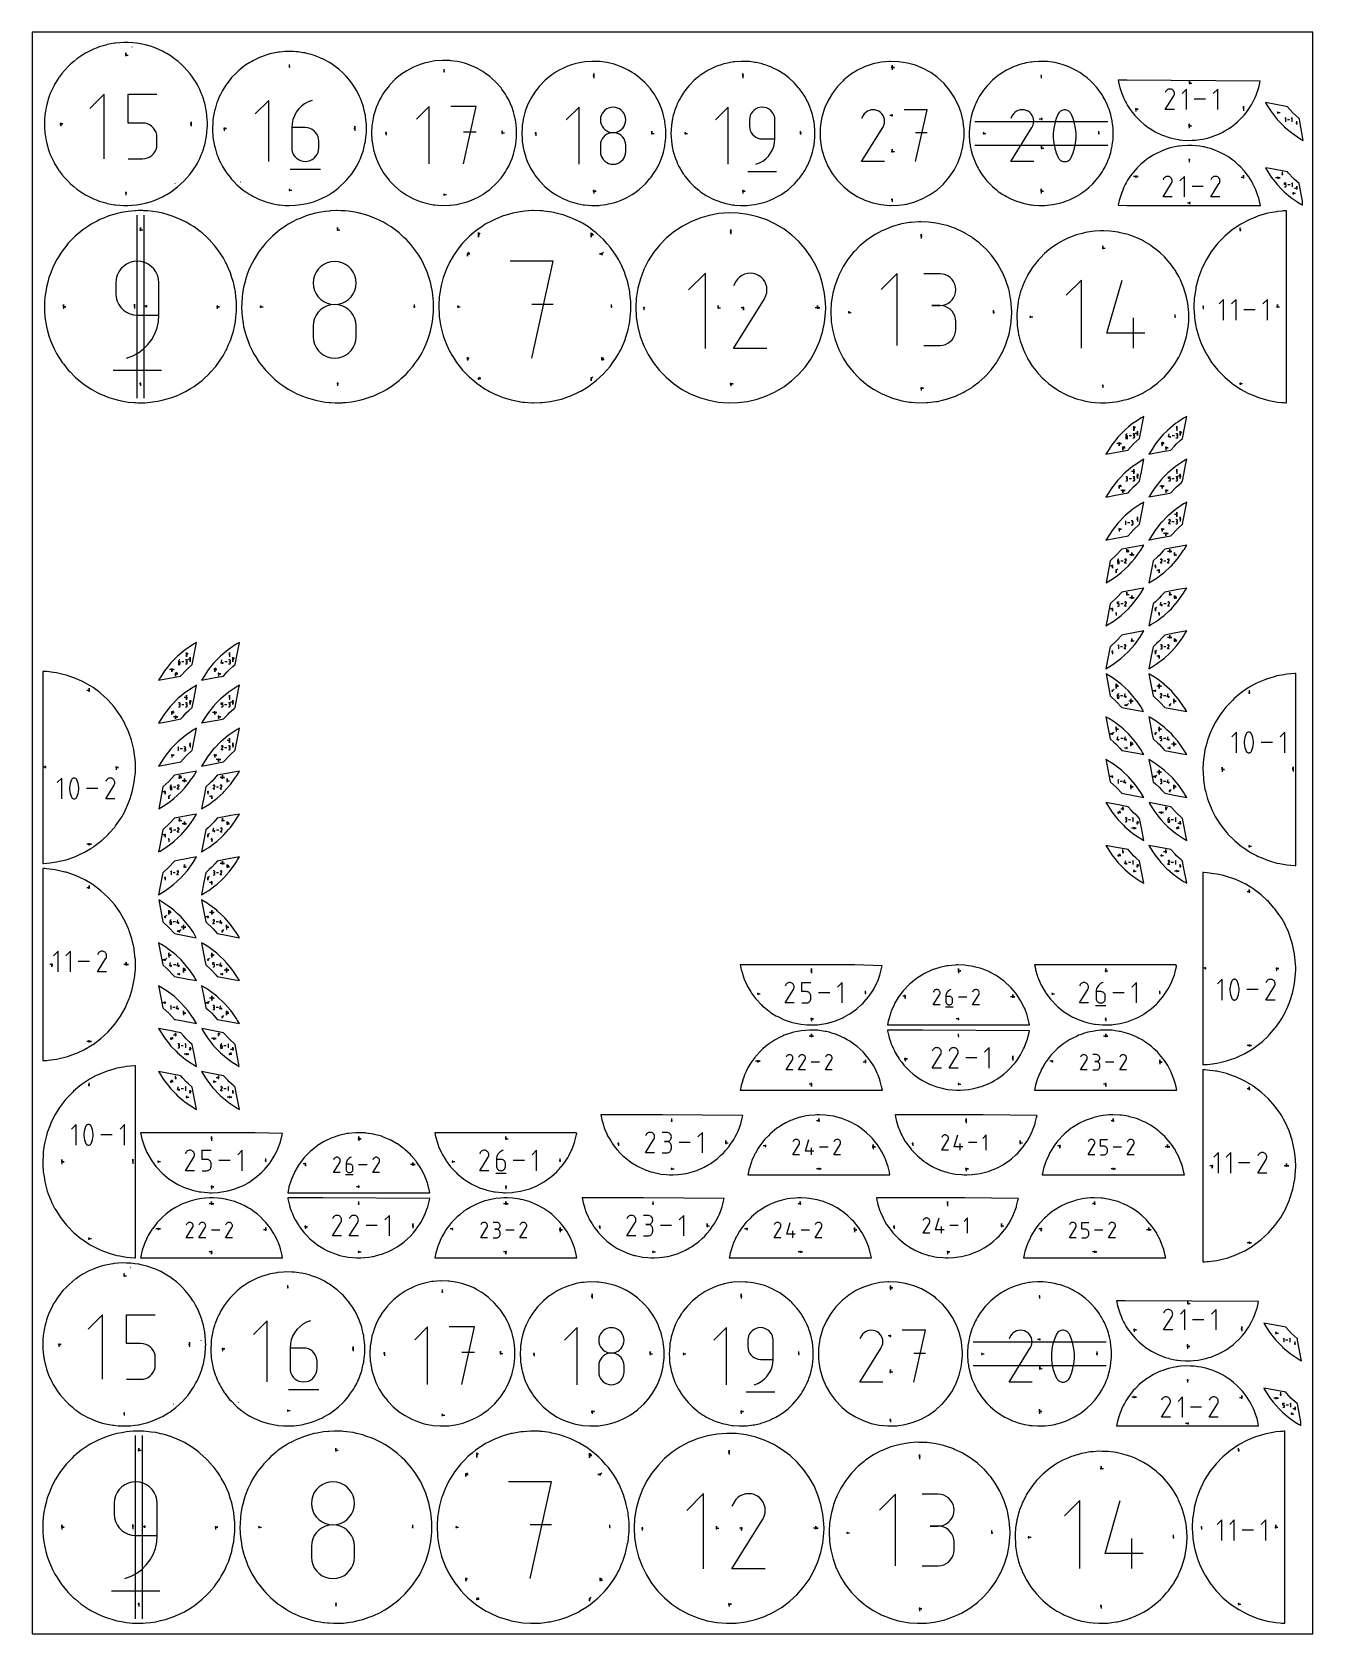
# Model space of a CAD drawing. Extents: x 0 to 800, y 0 to 1000.
import ezdxf

# ---------------------------------------------------------------- set-up
doc = ezdxf.new("R2010")
doc.units = 0
doc.header["$MEASUREMENT"] = 0
for name, color, linetype in [('annotation', 7, 'Continuous'), ('boundary', 7, 'Continuous'), ('frame', 7, 'Continuous'), ('hole', 7, 'Continuous')]:
    doc.layers.add(name, color=color, linetype=linetype)

msp = doc.modelspace()

# ---------------------------------------------------------------- linework, layer by layer
at = {"layer": 'annotation', "color": 1}
for p, q in [((62.575494, 990.530906), (62.401399, 990.545415)), ((58.625671, 985.539978), (58.625671, 986.968728)), ((58.625671, 985.539978), (58.625671, 986.968728)), ((58.625671, 986.968728), (58.625671, 985.539978)), ((58.625671, 985.539978), (60.054421, 985.539978)), ((160.800682, 978.262393), (160.800682, 979.691143)), ((257.375695, 975.463322), (257.375695, 976.892072)), ((350.840827, 972.683516), (350.840827, 974.112265)), ((350.840827, 972.683516), (350.840827, 974.112265)), ((350.840827, 974.112265), (350.840827, 972.683516)), ((350.840827, 972.683516), (350.840827, 971.254766)), ((443.99608, 972.683063), (443.99608, 974.111813)), ((443.99608, 972.683063), (443.99608, 974.111813)), ((443.99608, 974.111813), (443.99608, 972.683063)), ((443.99608, 972.683063), (443.99608, 971.254313)), ((537.139081, 977.924659), (537.139081, 979.353408)), ((537.139081, 977.924659), (537.139081, 979.353408)), ((537.139081, 979.353408), (537.139081, 977.924659)), ((537.139081, 977.924659), (537.139081, 979.353408)), ((537.139081, 979.353408), (537.139081, 977.924659)), ((537.139081, 977.924659), (538.567831, 977.924658)), ((537.139081, 977.924659), (538.567831, 977.924658)), ((538.567831, 977.924658), (537.139081, 977.924659)), ((537.139081, 977.924659), (537.139081, 976.495909)), ((630.245725, 972.681888), (630.245725, 971.253138)), ((45.000327, 961.161852), (36.037378, 952.196375)), ((45.000327, 920.845017), (45.000327, 961.161852)), ((60.117876, 943.208143), (60.117876, 961.161852)), ((60.117876, 961.161852), (78.023547, 961.161852)), ((681.247004, 969.852694), (681.247004, 969.852694)), ((707.782623, 951.654567), (713.027349, 960.097902)), ((708.163315, 963.013597), (707.790638, 962.298699)), ((708.459064, 963.432974), (708.163315, 963.013597)), ((708.813896, 963.783056), (708.459064, 963.432974)), ((709.217021, 964.06104), (708.813896, 963.783056)), ((709.657646, 964.264123), (709.217021, 964.06104)), ((710.124979, 964.389501), (709.657646, 964.264123)), ((710.608229, 964.43437), (710.124979, 964.389501)), ((711.096605, 964.395928), (710.608229, 964.43437)), ((711.579314, 964.27137), (711.096605, 964.395928)), ((712.045566, 964.057894), (711.579314, 964.27137)), ((712.462578, 963.761775), (712.045566, 964.057894)), ((712.045566, 964.057894), (712.045566, 964.057894)), ((712.811245, 963.406435), (712.462578, 963.761775)), ((713.088467, 963.002763), (712.811245, 963.406435)), ((713.027349, 960.097902), (713.033619, 960.10566)), ((713.027349, 960.097902), (713.027349, 960.097902)), ((713.033619, 960.10566), (713.039631, 960.113485)), ((713.039631, 960.113485), (713.045426, 960.121441)), ((713.045426, 960.121441), (713.051043, 960.129595)), ((713.051043, 960.129595), (713.056521, 960.138013)), ((713.056521, 960.138013), (713.0619, 960.146761)), ((713.0619, 960.146761), (713.06722, 960.155904)), ((713.06722, 960.155904), (713.072521, 960.16551)), ((713.072521, 960.16551), (713.07784, 960.175643)), ((713.07784, 960.175643), (713.294394, 960.640602)), ((713.07784, 960.175643), (713.07784, 960.175643)), ((713.291144, 962.56165), (713.088467, 963.002763)), ((713.416176, 962.093987), (713.291144, 962.56165)), ((713.294394, 960.640602), (713.420901, 961.122572)), ((713.460461, 961.610664), (713.416176, 962.093987)), ((713.420901, 961.122572), (713.460461, 961.610664)), ((721.093562, 964.434682), (718.252402, 961.59272)), ((721.093562, 951.654671), (721.093562, 964.434682)), ((722.965437, 968.185863), (722.965437, 969.614613)), ((722.965437, 968.185863), (722.965437, 969.614613)), ((722.965437, 969.614613), (722.965437, 968.185863)), ((722.965437, 968.185863), (724.394187, 968.185863)), ((740.507622, 964.434682), (737.666462, 961.59272)), ((740.507622, 951.654671), (740.507622, 964.434682)), ((147.924866, 957.341379), (139.454967, 948.869091)), ((147.924866, 919.242365), (147.924866, 957.341379)), ((166.513667, 951.935101), (165.025517, 949.947725)), ((168.269945, 953.698831), (166.513667, 951.935101)), ((170.271518, 955.208239), (168.269945, 953.698831)), ((172.495558, 956.432647), (170.271518, 955.208239)), ((174.919233, 957.341379), (172.495558, 956.432647)), ((174.919233, 957.341379), (174.919233, 957.341379)), ((248.070813, 953.520906), (240.093965, 945.541807)), ((248.070813, 917.639713), (248.070813, 953.520906)), ((277.479958, 953.520906), (261.52401, 953.520906)), ((269.503109, 917.639713), (277.479958, 953.520906)), ((341.609654, 953.107561), (333.687371, 945.183044)), ((341.609654, 917.471818), (341.609654, 953.107561)), ((356.835001, 950.247674), (356.053654, 949.14435)), ((357.789245, 951.201166), (356.835001, 950.247674)), ((358.893889, 951.982185), (357.789245, 951.201166)), ((360.126441, 952.568089), (358.893889, 951.982185)), ((361.464403, 952.936235), (360.126441, 952.568089)), ((362.885283, 953.063983), (361.464403, 952.936235)), ((364.306162, 952.936235), (362.885283, 953.063983)), ((362.885283, 953.063983), (362.885283, 953.063983)), ((365.644125, 952.568089), (364.306162, 952.936235)), ((366.876676, 951.982185), (365.644125, 952.568089)), ((367.981321, 951.201166), (366.876676, 951.982185)), ((368.935564, 950.247674), (367.981321, 951.201166)), ((369.716911, 949.14435), (368.935564, 950.247674)), ((434.755051, 953.104957), (426.833807, 945.181479)), ((434.755051, 917.473885), (434.755051, 953.104957)), ((449.976904, 950.285186), (449.19542, 949.179218)), ((450.931206, 951.240423), (449.976904, 950.285186)), ((452.035779, 952.022474), (450.931206, 951.240423)), ((453.268077, 952.608883), (452.035779, 952.022474)), ((454.605552, 952.977196), (453.268077, 952.608883)), ((456.025656, 953.104957), (454.605552, 952.977196)), ((457.448703, 952.977196), (456.025656, 953.104957)), ((456.025656, 953.104957), (456.025656, 953.104957)), ((458.787741, 952.608883), (457.448703, 952.977196)), ((460.020499, 952.022474), (458.787741, 952.608883)), ((461.124704, 951.240423), (460.020499, 952.022474)), ((462.078087, 950.285186), (461.124704, 951.240423)), ((462.858375, 949.179218), (462.078087, 950.285186)), ((521.690519, 950.533984), (520.668825, 949.829451)), ((522.807255, 951.048685), (521.690519, 950.533984)), ((523.991683, 951.366447), (522.807255, 951.048685)), ((525.216451, 951.480166), (523.991683, 951.366447)), ((526.454209, 951.382736), (525.216451, 951.480166)), ((527.677606, 951.067053), (526.454209, 951.382736)), ((528.859292, 950.52601), (527.677606, 951.067053)), ((529.916183, 949.775515), (528.859292, 950.52601)), ((528.859292, 950.52601), (528.859292, 950.52601)), ((558.991629, 951.480956), (544.588105, 951.480956)), ((551.790883, 919.090802), (558.991629, 951.480956)), ((614.855601, 950.537749), (613.833862, 949.833185)), ((615.972385, 951.052472), (614.855601, 950.537749)), ((617.156864, 951.370248), (615.972385, 951.052472)), ((618.381685, 951.483972), (617.156864, 951.370248)), ((619.619497, 951.386538), (618.381685, 951.483972)), ((620.842947, 951.070841), (619.619497, 951.386538)), ((622.024684, 950.529775), (620.842947, 951.070841)), ((623.081621, 949.779248), (622.024684, 950.529775)), ((622.024684, 950.529775), (622.024684, 950.529775)), ((641.801053, 950.207762), (641.279946, 949.61521)), ((642.407877, 950.691792), (641.801053, 950.207762)), ((643.083164, 951.061566), (642.407877, 950.691792)), ((643.80966, 951.31135), (643.083164, 951.061566)), ((644.570112, 951.435408), (643.80966, 951.31135)), ((645.347267, 951.428007), (644.570112, 951.435408)), ((646.123869, 951.283413), (645.347267, 951.428007)), ((646.882667, 950.995889), (646.123869, 951.283413)), ((647.173147, 950.843244), (646.882667, 950.995889)), ((646.882667, 950.995889), (646.882667, 950.995889)), ((647.45189, 950.667912), (647.173147, 950.843244)), ((647.717542, 950.47128), (647.45189, 950.667912)), ((647.96875, 950.254736), (647.717542, 950.47128)), ((648.204158, 950.019667), (647.96875, 950.254736)), ((648.422413, 949.767462), (648.204158, 950.019667)), ((689.405966, 951.825452), (690.834716, 951.825451)), ((689.405966, 951.825452), (690.834716, 951.825451)), ((690.834716, 951.825451), (689.405966, 951.825452)), ((689.405966, 951.825452), (689.405966, 950.396702)), ((713.458532, 951.654567), (707.782623, 951.654567)), ((732.874759, 958.044676), (725.886867, 958.044676)), ((756.588929, 952.301702), (756.588929, 953.730451)), ((756.588929, 952.301702), (756.588929, 953.730451)), ((756.588929, 953.730451), (756.588929, 952.301702)), ((756.588929, 952.301702), (756.588929, 950.872952)), ((17.905667, 942.594219), (19.334417, 942.594219)), ((17.905667, 942.594219), (19.334417, 942.594219)), ((19.334417, 942.594219), (17.905667, 942.594219)), ((17.905667, 942.594219), (17.905667, 941.165469)), ((69.070711, 943.208143), (60.117876, 943.208143)), ((70.678237, 943.064448), (69.070711, 943.208143)), ((72.191954, 942.650023), (70.678237, 943.064448)), ((73.586412, 941.98986), (72.191954, 942.650023)), ((74.836162, 941.108952), (73.586412, 941.98986)), ((75.915755, 940.03229), (74.836162, 941.108952)), ((76.799739, 938.784867), (75.915755, 940.03229)), ((99.345676, 942.594219), (99.345675, 941.165469)), ((99.345676, 942.594219), (99.345676, 944.022969)), ((99.345676, 942.594219), (99.345676, 944.022969)), ((99.345676, 944.022969), (99.345676, 942.594219)), ((106.660235, 945.098988), (106.654376, 945.205264)), ((106.658232, 940.052303), (106.660195, 940.087896)), ((162.398136, 942.950491), (162.210801, 940.3753)), ((162.210801, 940.3753), (162.210801, 927.712264)), ((170.671143, 940.3753), (162.210801, 940.3753)), ((162.944921, 945.424743), (162.398136, 942.950491)), ((163.828325, 947.76738), (162.944921, 945.424743)), ((165.025517, 949.947725), (163.828325, 947.76738)), ((172.192756, 940.239509), (170.671143, 940.3753)), ((173.62454, 939.847881), (172.192756, 940.239509)), ((201.520687, 939.795147), (201.520687, 941.223897)), ((201.520687, 939.795147), (201.520687, 941.223897)), ((201.520687, 941.223897), (201.520687, 939.795147)), ((355.099629, 946.578778), (354.97194, 945.161813)), ((354.97194, 945.161813), (354.97194, 945.161813)), ((354.97194, 945.161813), (355.099702, 943.738197)), ((355.467698, 947.913838), (355.099629, 946.578778)), ((355.099702, 943.738197), (355.467956, 942.397956)), ((356.053654, 949.14435), (355.467698, 947.913838)), ((355.467956, 942.397956), (356.054151, 941.16355)), ((356.054151, 941.16355), (356.835737, 940.057437)), ((356.835737, 940.057437), (357.790164, 939.102075)), ((367.980401, 939.102075), (368.934828, 940.057437)), ((368.934828, 940.057437), (369.716415, 941.16355)), ((369.716415, 941.16355), (370.30261, 942.397956)), ((370.302867, 947.913838), (369.716911, 949.14435)), ((370.30261, 942.397956), (370.670863, 943.738197)), ((370.670937, 946.578778), (370.302867, 947.913838)), ((370.670863, 943.738197), (370.798626, 945.161813)), ((370.798626, 945.161813), (370.670937, 946.578778)), ((370.798626, 945.161813), (370.798626, 945.161813)), ((448.241096, 946.604909), (448.113351, 945.181479)), ((448.113351, 945.181479), (448.113351, 941.21974)), ((448.113351, 941.21974), (448.113351, 941.21974)), ((448.113351, 941.21974), (448.241096, 939.796386)), ((448.609302, 947.944974), (448.241096, 946.604909)), ((449.19542, 949.179218), (448.609302, 947.944974)), ((463.443298, 947.944974), (462.858375, 949.179218)), ((463.810584, 946.604909), (463.443298, 947.944974)), ((463.937962, 945.181479), (463.810584, 946.604909)), ((463.937962, 933.298497), (463.937962, 945.181479)), ((463.937962, 945.181479), (463.937962, 945.181479)), ((518.055126, 919.090539), (531.347561, 940.489653)), ((519.019965, 947.879304), (518.075438, 946.067438)), ((519.769523, 948.942189), (519.019965, 947.879304)), ((520.668825, 949.829451), (519.769523, 948.942189)), ((530.799859, 948.874927), (529.916183, 949.775515)), ((531.502462, 947.851845), (530.799859, 948.874927)), ((531.347561, 940.489653), (531.363451, 940.509316)), ((531.347561, 940.489653), (531.347561, 940.489653)), ((531.363451, 940.509316), (531.37869, 940.529146)), ((531.37869, 940.529146), (531.393377, 940.549311)), ((531.393377, 940.549311), (531.407612, 940.569977)), ((531.407612, 940.569977), (531.421496, 940.591312)), ((531.421496, 940.591312), (531.43513, 940.613483)), ((531.43513, 940.613483), (531.448613, 940.636657)), ((531.448613, 940.636657), (531.462046, 940.661001)), ((531.462046, 940.661001), (531.475529, 940.686683)), ((531.475529, 940.686683), (532.024371, 941.865092)), ((531.475529, 940.686683), (531.475529, 940.686683)), ((532.016134, 946.733871), (531.502462, 947.851845)), ((532.333019, 945.548608), (532.016134, 946.733871)), ((532.024371, 941.865092), (532.344995, 943.086617)), ((532.445258, 944.323656), (532.333019, 945.548608)), ((532.344995, 943.086617), (532.445258, 944.323656)), ((537.139081, 947.939808), (535.710331, 947.939808)), ((588.765407, 944.194869), (591.231576, 944.19482)), ((591.231576, 944.19482), (671.802209, 944.194827)), ((611.22005, 919.092941), (624.513061, 940.492982)), ((612.184931, 947.882954), (611.240363, 946.071009)), ((612.934522, 948.945885), (612.184931, 947.882954)), ((613.833862, 949.833185), (612.934522, 948.945885)), ((623.965335, 948.87862), (623.081621, 949.779248)), ((624.667969, 947.855493), (623.965335, 948.87862)), ((624.513061, 940.492982), (624.528952, 940.512646)), ((624.513061, 940.492982), (624.513061, 940.492982)), ((624.528952, 940.512646), (624.544191, 940.532478)), ((624.544191, 940.532478), (624.558879, 940.552643)), ((624.558879, 940.552643), (624.573115, 940.57331)), ((624.573115, 940.57331), (624.587, 940.594646)), ((624.587, 940.594646), (624.600634, 940.616818)), ((624.600634, 940.616818), (624.614118, 940.639993)), ((624.614118, 940.639993), (624.627551, 940.664338)), ((624.627551, 940.664338), (624.641035, 940.690021)), ((624.641035, 940.690021), (625.1899, 941.868481)), ((624.641035, 940.690021), (624.641035, 940.690021)), ((625.181663, 946.737472), (624.667969, 947.855493)), ((625.498562, 945.552157), (625.181663, 946.737472)), ((625.1899, 941.868481), (625.510538, 943.090059)), ((625.610806, 944.327152), (625.498562, 945.552157)), ((625.510538, 943.090059), (625.610806, 944.327152)), ((630.48385, 945.713471), (629.0551, 945.713471)), ((638.688891, 942.99536), (638.068057, 939.930041)), ((639.620142, 945.999956), (638.688891, 942.99536)), ((640.86181, 948.919872), (639.620142, 945.999956)), ((641.279946, 949.61521), (640.86181, 948.919872)), ((640.86181, 948.919872), (640.86181, 948.919872)), ((648.622161, 949.499508), (648.422413, 949.767462)), ((648.802046, 949.217192), (648.622161, 949.499508)), ((648.960715, 948.921903), (648.802046, 949.217192)), ((650.208402, 945.995969), (648.960715, 948.921903)), ((648.960715, 948.921903), (648.960715, 948.921903)), ((651.144167, 942.986858), (650.208402, 945.995969)), ((651.768011, 939.91853), (651.144167, 942.986858)), ((722.727313, 941.365718), (722.727312, 939.936968)), ((722.727313, 941.365718), (722.727313, 942.794468)), ((722.727313, 941.365718), (722.727313, 942.794468)), ((722.727313, 942.794468), (722.727313, 941.365718)), ((722.727313, 941.365718), (722.727313, 942.794468)), ((722.727313, 942.794468), (722.727313, 941.365718)), ((722.727313, 941.365718), (724.156062, 941.365718)), ((722.727313, 941.365718), (724.156062, 941.365718)), ((724.156062, 941.365718), (722.727313, 941.365718)), ((778.041501, 949.730716), (779.470251, 949.730716)), ((783.040839, 946.558582), (782.47382, 945.991403)), ((783.040839, 944.008039), (783.040839, 946.558582)), ((785.392046, 945.28331), (783.997452, 945.28331)), ((786.915358, 946.558582), (786.348339, 945.991403)), ((786.915358, 944.008039), (786.915358, 946.558582)), ((789.89045, 942.985679), (789.89045, 944.414429)), ((77.462666, 937.391675), (76.799739, 938.784867)), ((77.879085, 935.877705), (77.462666, 937.391675)), ((78.023547, 934.267949), (77.879085, 935.877705)), ((78.023547, 929.807966), (78.023547, 934.267949)), ((78.023547, 934.267949), (78.023547, 934.267949)), ((120.080678, 939.795147), (121.509428, 939.795147)), ((120.080678, 939.795147), (121.509428, 939.795147)), ((121.509428, 939.795147), (120.080678, 939.795147)), ((120.080678, 939.795147), (120.080678, 938.366398)), ((174.942683, 939.224034), (173.62454, 939.847881)), ((176.12337, 938.391585), (174.942683, 939.224034)), ((177.142788, 937.37415), (176.12337, 938.391585)), ((177.977122, 936.195347), (177.142788, 937.37415)), ((178.602559, 934.878794), (177.977122, 936.195347)), ((178.995284, 933.448107), (178.602559, 934.878794)), ((179.131485, 931.926904), (178.995284, 933.448107)), ((179.131485, 927.712264), (179.131485, 931.926904)), ((179.131485, 931.926904), (179.131485, 931.926904)), ((201.520687, 939.795147), (201.520687, 938.366398)), ((221.13569, 936.996076), (221.13569, 935.567326)), ((277.479958, 937.542457), (269.503109, 937.542457)), ((293.6157, 936.996076), (293.6157, 938.424826)), ((293.6157, 936.996076), (293.6157, 938.424826)), ((293.6157, 938.424826), (293.6157, 936.996076)), ((293.6157, 936.996076), (295.04445, 936.996076)), ((314.610702, 936.695771), (314.610702, 935.267021)), ((355.099629, 930.737966), (354.97194, 929.315015)), ((355.467698, 932.077689), (355.099629, 930.737966)), ((356.053654, 933.311705), (355.467698, 932.077689)), ((356.835001, 934.417539), (356.053654, 933.311705)), ((357.789245, 935.372715), (356.835001, 934.417539)), ((358.893889, 936.154754), (357.789245, 935.372715)), ((357.790164, 939.102075), (358.894883, 938.319922)), ((360.126441, 936.741182), (358.893889, 936.154754)), ((358.894883, 938.319922), (360.127342, 937.733435)), ((361.464403, 937.109522), (360.126441, 936.741182)), ((360.127342, 937.733435), (361.464992, 937.365074)), ((362.885283, 937.237297), (361.464403, 937.109522)), ((361.464992, 937.365074), (362.885283, 937.237297)), ((362.885283, 937.237297), (364.305574, 937.365074)), ((364.306162, 937.109596), (362.885283, 937.237297)), ((362.885283, 937.237297), (362.885283, 937.237297)), ((362.885283, 937.237297), (362.885283, 937.237297)), ((364.305574, 937.365074), (365.643224, 937.733435)), ((365.644125, 936.74144), (364.306162, 937.109596)), ((365.643224, 937.733435), (366.875683, 938.319922)), ((366.876676, 936.155251), (365.644125, 936.74144)), ((366.875683, 938.319922), (367.980401, 939.102075)), ((367.981321, 935.37345), (366.876676, 936.155251)), ((368.935564, 934.418459), (367.981321, 935.37345)), ((369.716911, 933.312698), (368.935564, 934.418459)), ((370.302867, 932.07859), (369.716911, 933.312698)), ((370.670937, 930.738555), (370.302867, 932.07859)), ((370.798626, 929.315015), (370.670937, 930.738555)), ((387.090712, 936.695771), (387.090712, 938.124521)), ((387.090712, 936.695771), (387.090712, 938.124521)), ((387.090712, 938.124521), (387.090712, 936.695771)), ((387.090712, 936.695771), (388.519462, 936.695771)), ((408.001766, 936.695319), (409.430516, 936.695319)), ((448.241096, 939.796386), (448.609302, 938.456527)), ((448.609302, 938.456527), (449.19542, 937.22258)), ((449.19542, 937.22258), (449.976904, 936.116965)), ((449.976904, 936.116965), (450.931206, 935.162099)), ((450.931206, 935.162099), (452.035779, 934.3804)), ((452.035779, 934.3804), (453.268077, 933.794288)), ((453.268077, 933.794288), (454.605552, 933.426181)), ((454.605552, 933.426181), (456.025656, 933.298497)), ((456.025656, 933.298497), (463.937962, 933.298497)), ((463.251543, 928.587035), (463.76278, 930.896136)), ((463.76278, 930.896136), (463.937962, 933.298497)), ((479.968263, 936.695319), (479.968263, 938.124069)), ((558.991629, 937.05712), (551.790883, 937.05712)), ((594.273542, 936.694867), (595.702292, 936.694867)), ((638.068057, 939.930041), (637.75764, 936.827958)), ((637.75764, 936.827958), (637.75764, 933.713068)), ((637.75764, 933.713068), (638.068057, 930.60933)), ((638.068057, 930.60933), (638.688891, 927.540701)), ((651.144167, 927.532199), (651.768011, 930.597819)), ((652.079932, 936.814943), (651.768011, 939.91853)), ((651.768011, 930.597819), (652.079932, 933.700053)), ((652.079932, 933.700053), (652.079932, 936.814943)), ((666.240039, 936.694867), (666.240039, 938.123617)), ((60.117876, 920.845017), (69.070711, 920.845017)), ((69.070711, 920.845017), (70.677571, 920.989493)), ((69.070711, 920.845017), (69.070711, 920.845017)), ((70.677571, 920.989493), (72.190934, 921.406009)), ((72.190934, 921.406009), (73.585288, 922.069199)), ((73.585288, 922.069199), (74.835122, 922.953697)), ((74.835122, 922.953697), (75.914922, 924.034136)), ((75.914922, 924.034136), (76.799177, 925.285148)), ((76.799177, 925.285148), (77.462374, 926.681369)), ((77.462374, 926.681369), (77.879002, 928.19743)), ((77.879002, 928.19743), (78.023547, 929.807966)), ((162.210801, 927.712264), (162.210801, 927.712264)), ((162.210801, 927.712264), (162.347395, 926.190323)), ((162.347395, 926.190323), (162.741104, 924.75766)), ((162.741104, 924.75766), (163.367819, 923.438246)), ((163.367819, 923.438246), (164.203431, 922.256051)), ((164.203431, 922.256051), (165.223832, 921.235047)), ((165.223832, 921.235047), (166.404912, 920.399205)), ((166.404912, 920.399205), (167.722563, 919.772497)), ((173.62454, 919.772497), (174.942683, 920.399205)), ((174.942683, 920.399205), (176.12337, 921.235047)), ((176.12337, 921.235047), (177.142788, 922.256051)), ((177.142788, 922.256051), (177.977122, 923.438246)), ((177.977122, 923.438246), (178.602559, 924.75766)), ((178.602559, 924.75766), (178.995284, 926.190323)), ((178.995284, 926.190323), (179.131485, 927.712264)), ((354.97194, 929.315015), (354.97194, 925.372869)), ((354.97194, 925.372869), (354.97194, 925.372869)), ((354.97194, 925.372869), (355.099702, 923.950019)), ((355.099702, 923.950019), (355.467956, 922.611832)), ((355.467956, 922.611832), (356.054151, 921.3804)), ((356.054151, 921.3804), (356.835737, 920.277812)), ((356.835737, 920.277812), (357.790164, 919.326159)), ((367.980401, 919.326159), (368.934828, 920.277812)), ((368.934828, 920.277812), (369.716415, 921.3804)), ((369.716415, 921.3804), (370.30261, 922.611832)), ((370.30261, 922.611832), (370.670863, 923.950019)), ((370.670863, 923.950019), (370.798626, 925.372869)), ((370.798626, 925.372869), (370.798626, 929.315015)), ((370.798626, 929.315015), (370.798626, 929.315015)), ((456.405702, 919.456795), (458.275285, 920.864011)), ((458.275285, 920.864011), (459.916122, 922.509681)), ((459.916122, 922.509681), (461.306752, 924.364769)), ((461.306752, 924.364769), (462.425713, 926.400233)), ((462.425713, 926.400233), (463.251543, 928.587035)), ((537.139081, 925.443595), (537.139081, 926.872345)), ((537.139081, 925.443595), (537.139081, 926.872345)), ((537.139081, 926.872345), (537.139081, 925.443595)), ((537.139081, 925.443595), (538.567831, 925.443595)), ((591.231598, 929.194854), (588.765415, 929.19483)), ((671.802195, 929.194844), (591.231598, 929.194854)), ((630.48385, 927.527992), (630.48385, 928.956742)), ((630.48385, 927.527992), (630.48385, 928.956742)), ((630.48385, 928.956742), (630.48385, 927.527992)), ((630.48385, 927.527992), (631.9126, 927.527992)), ((638.688891, 927.540701), (639.620142, 924.531139)), ((639.620142, 924.531139), (640.86181, 921.604603)), ((640.86181, 921.604603), (640.86181, 921.604603)), ((640.86181, 921.604603), (641.019903, 921.309902)), ((641.019903, 921.309902), (641.198459, 921.028993)), ((641.198459, 921.028993), (641.396727, 920.76273)), ((641.396727, 920.76273), (641.613953, 920.511966)), ((641.613953, 920.511966), (641.849387, 920.277552)), ((641.849387, 920.277552), (642.102275, 920.060342)), ((642.102275, 920.060342), (642.371864, 919.861189)), ((647.414875, 919.842012), (648.021439, 920.324719)), ((648.021439, 920.324719), (648.542538, 920.914826)), ((648.542538, 920.914826), (648.960715, 921.606634)), ((648.960715, 921.606634), (650.208402, 924.527152)), ((648.960715, 921.606634), (648.960715, 921.606634)), ((650.208402, 924.527152), (651.144167, 927.532199)), ((722.727312, 920.198111), (722.727312, 918.769362)), ((161.151168, 914.479988), (180.200675, 914.479988)), ((167.722563, 919.772497), (169.152677, 919.378893)), ((169.152677, 919.378893), (170.671143, 919.242365)), ((170.671143, 919.242365), (172.192756, 919.378893)), ((170.671143, 919.242365), (170.671143, 919.242365)), ((172.192756, 919.378893), (173.62454, 919.772497)), ((357.790164, 919.326159), (358.894883, 918.547531)), ((358.894883, 918.547531), (360.127342, 917.964019)), ((360.127342, 917.964019), (361.464992, 917.597711)), ((361.464992, 917.597711), (362.885283, 917.4707)), ((362.885283, 917.4707), (364.305574, 917.597711)), ((362.885283, 917.4707), (362.885283, 917.4707)), ((364.305574, 917.597711), (365.643224, 917.964019)), ((365.643224, 917.964019), (366.875683, 918.547531)), ((366.875683, 918.547531), (367.980401, 919.326159)), ((447.124592, 913.020002), (464.940128, 913.020002)), ((452.066152, 917.473885), (454.328837, 918.317073)), ((452.066152, 917.473885), (452.066152, 917.473885)), ((454.328837, 918.317073), (456.405702, 919.456795)), ((532.440368, 919.090539), (518.055126, 919.090539)), ((625.605916, 919.092941), (611.22005, 919.092941)), ((642.371864, 919.861189), (642.657404, 919.680944)), ((642.657404, 919.680944), (642.958141, 919.52046)), ((642.958141, 919.52046), (642.958141, 919.52046)), ((642.958141, 919.52046), (643.710961, 919.239036)), ((643.710961, 919.239036), (644.483041, 919.09922)), ((644.483041, 919.09922), (645.256927, 919.095311)), ((645.256927, 919.095311), (646.015164, 919.221607)), ((646.015164, 919.221607), (646.740298, 919.472408)), ((646.740298, 919.472408), (647.414875, 919.842012)), ((756.588929, 909.262128), (756.588929, 910.690878)), ((756.588929, 909.262128), (756.588929, 910.690878)), ((756.588929, 910.690878), (756.588929, 909.262128)), ((780.921189, 911.296616), (780.921189, 912.725366)), ((89.214174, 905.474942), (89.390153, 905.619749)), ((130.079672, 906.504076), (130.126754, 906.460756)), ((160.800682, 901.327902), (162.229432, 901.327902)), ((350.840827, 900.708027), (352.269577, 900.708027)), ((350.840827, 900.708027), (352.269577, 900.708027)), ((352.269577, 900.708027), (350.840827, 900.708027)), ((350.840827, 900.708027), (350.840827, 899.279277)), ((443.99608, 900.707575), (445.42483, 900.707575)), ((443.99608, 900.707575), (445.42483, 900.707575)), ((445.42483, 900.707575), (443.99608, 900.707575)), ((443.99608, 900.707575), (443.99608, 899.278825)), ((630.245725, 900.707846), (630.245725, 902.136596)), ((630.245725, 900.707846), (630.245725, 902.136596)), ((630.245725, 902.136596), (630.245725, 900.707846)), ((630.245725, 900.707846), (630.245725, 902.136596)), ((630.245725, 902.136596), (630.245725, 900.707846)), ((630.245725, 900.707846), (631.674475, 900.707846)), ((630.245725, 900.707846), (631.674475, 900.707846)), ((631.674475, 900.707846), (630.245725, 900.707846)), ((630.245725, 900.707846), (630.245725, 899.279096)), ((689.405966, 909.738378), (687.977216, 909.738378)), ((689.405966, 909.738378), (690.834716, 909.738378)), ((689.405966, 909.738378), (690.834716, 909.738378)), ((690.834716, 909.738378), (689.405966, 909.738378)), ((706.364284, 897.129043), (711.60901, 905.572378)), ((706.744976, 908.488074), (706.372299, 907.773175)), ((707.040725, 908.90745), (706.744976, 908.488074)), ((707.395558, 909.257533), (707.040725, 908.90745)), ((707.798682, 909.535517), (707.395558, 909.257533)), ((708.239307, 909.7386), (707.798682, 909.535517)), ((708.70664, 909.863977), (708.239307, 909.7386)), ((709.18989, 909.908847), (708.70664, 909.863977)), ((709.678266, 909.870404), (709.18989, 909.908847)), ((710.160975, 909.745847), (709.678266, 909.870404)), ((710.627227, 909.53237), (710.160975, 909.745847)), ((711.044239, 909.236252), (710.627227, 909.53237)), ((710.627227, 909.53237), (710.627227, 909.53237)), ((711.392906, 908.880911), (711.044239, 909.236252)), ((711.670128, 908.477239), (711.392906, 908.880911)), ((711.60901, 905.572378), (711.61528, 905.580137)), ((711.60901, 905.572378), (711.60901, 905.572378)), ((711.61528, 905.580137), (711.621292, 905.587961)), ((711.621292, 905.587961), (711.627087, 905.595917)), ((711.627087, 905.595917), (711.632704, 905.604071)), ((711.632704, 905.604071), (711.638182, 905.612489)), ((711.638182, 905.612489), (711.643561, 905.621237)), ((711.643561, 905.621237), (711.648881, 905.630381)), ((711.648881, 905.630381), (711.654182, 905.639986)), ((711.654182, 905.639986), (711.659502, 905.650119)), ((711.659502, 905.650119), (711.876055, 906.115078)), ((711.659502, 905.650119), (711.659502, 905.650119)), ((711.872805, 908.036126), (711.670128, 908.477239)), ((711.997837, 907.568463), (711.872805, 908.036126)), ((711.876055, 906.115078), (712.002562, 906.597049)), ((712.042122, 907.08514), (711.997837, 907.568463)), ((712.002562, 906.597049), (712.042122, 907.08514)), ((719.675223, 909.909158), (716.834063, 907.067197)), ((719.675223, 897.129147), (719.675223, 909.909158)), ((731.45642, 903.519153), (724.468528, 903.519153)), ((736.248687, 897.129043), (741.493412, 905.572378)), ((736.629378, 908.488074), (736.256701, 907.773175)), ((736.925127, 908.90745), (736.629378, 908.488074)), ((737.27996, 909.257533), (736.925127, 908.90745)), ((737.683084, 909.535517), (737.27996, 909.257533)), ((738.123709, 909.7386), (737.683084, 909.535517)), ((738.591042, 909.863977), (738.123709, 909.7386)), ((739.074293, 909.908847), (738.591042, 909.863977)), ((739.562668, 909.870404), (739.074293, 909.908847)), ((740.045378, 909.745847), (739.562668, 909.870404)), ((740.511629, 909.53237), (740.045378, 909.745847)), ((740.928641, 909.236252), (740.511629, 909.53237)), ((740.511629, 909.53237), (740.511629, 909.53237)), ((741.277308, 908.880911), (740.928641, 909.236252)), ((741.554531, 908.477239), (741.277308, 908.880911)), ((741.493412, 905.572378), (741.499682, 905.580137)), ((741.493412, 905.572378), (741.493412, 905.572378)), ((741.499682, 905.580137), (741.505695, 905.587961)), ((741.505695, 905.587961), (741.51149, 905.595917)), ((741.51149, 905.595917), (741.517106, 905.604071)), ((741.517106, 905.604071), (741.522585, 905.612489)), ((741.522585, 905.612489), (741.527964, 905.621237)), ((741.527964, 905.621237), (741.533284, 905.630381)), ((741.533284, 905.630381), (741.538584, 905.639986)), ((741.538584, 905.639986), (741.543904, 905.650119)), ((741.543904, 905.650119), (741.760457, 906.115078)), ((741.543904, 905.650119), (741.543904, 905.650119)), ((741.757208, 908.036126), (741.554531, 908.477239)), ((741.882239, 907.568463), (741.757208, 908.036126)), ((741.760457, 906.115078), (741.886964, 906.597049)), ((741.926525, 907.08514), (741.882239, 907.568463)), ((741.886964, 906.597049), (741.926525, 907.08514)), ((756.588929, 909.262128), (755.160179, 909.262128)), ((778.041502, 909.072392), (776.612752, 909.072392)), ((778.041502, 909.072392), (779.470252, 909.072392)), ((778.041502, 909.072392), (779.470252, 909.072392)), ((779.470252, 909.072392), (778.041502, 909.072392)), ((782.190871, 904.764462), (782.190871, 905.900258)), ((782.190871, 905.900258), (783.323628, 905.900258)), ((782.757249, 904.764462), (782.190871, 904.764462)), ((782.190871, 903.349715), (782.757249, 903.349715)), ((782.858946, 904.755371), (782.757249, 904.764462)), ((782.757249, 903.349715), (782.858903, 903.358855)), ((782.757249, 903.349715), (782.757249, 903.349715)), ((782.858903, 903.358855), (782.954643, 903.385204)), ((782.954707, 904.729153), (782.858946, 904.755371)), ((782.954643, 903.385204), (783.042853, 903.42716)), ((783.042924, 904.68739), (782.954707, 904.729153)), ((783.042853, 903.42716), (783.12192, 903.483115)), ((783.121986, 904.631662), (783.042924, 904.68739)), ((783.12192, 903.483115), (783.190231, 903.551466)), ((783.190284, 904.563549), (783.121986, 904.631662)), ((783.190231, 903.551466), (783.246171, 903.630608)), ((783.246207, 904.484634), (783.190284, 904.563549)), ((783.246171, 903.630608), (783.288127, 903.718937)), ((783.288145, 904.396497), (783.246207, 904.484634)), ((783.288127, 903.718937), (783.314484, 903.814847)), ((783.314489, 904.30072), (783.288145, 904.396497)), ((783.314484, 903.814847), (783.323628, 903.916733)), ((783.323628, 904.198883), (783.314489, 904.30072)), ((783.323628, 903.916733), (783.323628, 904.198883)), ((783.323628, 904.198883), (783.323628, 904.198883)), ((785.674915, 904.624986), (784.280322, 904.624986)), ((787.198227, 905.900258), (786.631209, 905.333079)), ((787.198227, 903.349715), (787.198227, 905.900258)), ((789.89045, 902.327355), (788.4617, 902.327355)), ((789.89045, 902.327355), (789.89045, 903.756105)), ((789.89045, 902.327355), (789.89045, 903.756105)), ((789.89045, 903.756105), (789.89045, 902.327355)), ((58.625671, 899.648459), (58.625671, 898.219709)), ((62.494711, 894.650784), (62.575153, 894.657488)), ((257.375695, 898.528831), (258.804445, 898.528831)), ((537.139081, 895.458745), (537.139081, 894.029995)), ((712.040193, 897.129043), (706.364284, 897.129043)), ((722.965437, 893.229695), (721.536688, 893.229695)), ((741.924595, 897.129043), (736.248687, 897.129043)), ((787.760219, 899.370247), (789.188969, 899.370247)), ((65.660551, 863.524652), (65.660581, 885.670936)), ((69.790688, 885.68849), (69.790916, 793.554264)), ((67.699565, 876.532311), (67.699565, 877.961061)), ((67.699565, 876.532311), (67.699565, 877.961061)), ((67.699565, 877.961061), (67.699565, 876.532311)), ((67.699565, 876.532311), (69.128315, 876.532311)), ((190.836285, 876.52674), (190.836285, 877.95549)), ((190.836285, 876.52674), (190.836285, 877.95549)), ((190.836285, 877.95549), (190.836285, 876.52674)), ((190.836285, 876.52674), (192.265035, 876.52674)), ((278.883164, 873.426492), (278.883163, 871.997742)), ((278.883164, 873.426492), (278.883163, 871.997742)), ((278.883163, 871.997742), (278.883164, 873.426492)), ((278.883164, 873.426492), (278.883164, 874.855242)), ((278.883164, 873.426492), (278.883164, 874.855242)), ((278.883164, 874.855242), (278.883164, 873.426492)), ((278.883164, 873.426492), (278.883164, 874.855242)), ((278.883164, 874.855242), (278.883164, 873.426492)), ((278.883164, 873.426492), (279.893442, 874.436771)), ((349.302902, 873.308371), (349.302902, 874.737121)), ((349.302902, 873.308371), (349.302902, 874.737121)), ((349.302902, 874.737121), (349.302902, 873.308371)), ((349.302902, 873.308371), (349.302902, 874.737121)), ((349.302902, 874.737121), (349.302902, 873.308371)), ((349.302902, 873.308371), (349.302902, 874.737121)), ((349.302902, 874.737121), (349.302902, 873.308371)), ((349.302902, 873.308371), (350.313181, 874.31865)), ((349.302902, 873.308371), (350.731652, 873.308371)), ((349.302902, 873.308371), (350.731652, 873.308371)), ((350.731652, 873.308371), (349.302902, 873.308371)), ((349.302902, 873.308371), (349.302902, 871.879621)), ((349.302902, 873.308371), (350.731652, 873.308371)), ((350.731652, 873.308371), (349.302902, 873.308371)), ((349.302902, 873.308371), (349.302902, 871.879621)), ((349.302902, 871.879621), (349.302902, 873.308371)), ((436.394066, 875.247467), (436.394066, 876.676217)), ((436.394066, 875.247467), (436.394066, 876.676217)), ((436.394066, 876.676217), (436.394066, 875.247467)), ((436.394066, 875.247467), (436.394066, 873.818717)), ((555.369074, 872.448396), (555.369074, 873.877146)), ((555.369074, 872.448396), (555.369074, 873.877146)), ((555.369074, 873.877146), (555.369074, 872.448396)), ((555.369074, 872.448396), (555.369074, 871.019646)), ((754.586524, 876.478767), (754.586524, 877.907517)), ((65.660457, 771.407594), (65.660551, 863.524652)), ((272.044133, 861.500123), (273.054412, 862.510402)), ((272.044133, 861.500123), (273.472883, 861.500123)), ((272.044133, 861.500123), (273.472883, 861.500123)), ((273.472883, 861.500123), (272.044133, 861.500123)), ((272.044133, 861.500123), (272.044133, 860.071373)), ((272.044133, 861.500123), (273.472883, 861.500123)), ((273.472883, 861.500123), (272.044133, 861.500123)), ((272.044133, 861.500123), (272.044133, 860.071373)), ((272.044133, 860.071373), (272.044133, 861.500123)), ((355.92624, 861.500123), (354.49749, 861.500123)), ((355.92624, 861.500123), (354.49749, 861.500123)), ((354.49749, 861.500123), (355.92624, 861.500123)), ((355.92624, 861.500123), (356.936519, 862.510402)), ((668.744083, 865.17081), (668.744083, 866.59956)), ((668.744083, 865.17081), (668.744083, 866.59956)), ((668.744083, 866.59956), (668.744083, 865.17081)), ((668.744083, 865.17081), (670.172833, 865.17081)), ((54.225951, 850.241889), (53.231033, 848.146798)), ((55.552495, 852.119235), (54.225951, 850.241889)), ((57.172393, 853.740721), (55.552495, 852.119235)), ((59.047373, 855.068228), (57.172393, 853.740721)), ((61.13916, 856.063639), (59.047373, 855.068228)), ((63.409482, 856.688839), (61.13916, 856.063639)), ((65.820065, 856.905709), (63.409482, 856.688839)), ((68.235644, 856.688839), (65.820065, 856.905709)), ((65.820065, 856.905709), (65.820065, 856.905709)), ((70.508619, 856.063639), (68.235644, 856.688839)), ((72.601187, 855.068228), (70.508619, 856.063639)), ((74.475541, 853.740721), (72.601187, 855.068228)), ((76.093879, 852.119235), (74.475541, 853.740721)), ((77.418394, 850.241889), (76.093879, 852.119235)), ((78.411283, 848.146798), (77.418394, 850.241889)), ((177.359912, 850.171585), (176.365492, 848.083296)), ((178.685927, 852.044023), (177.359912, 850.171585)), ((180.305363, 853.662185), (178.685927, 852.044023)), ((182.180043, 854.987643), (180.305363, 853.662185)), ((184.271792, 855.981974), (182.180043, 854.987643)), ((186.542434, 856.606751), (184.271792, 855.981974)), ((188.953792, 856.82355), (186.542434, 856.606751)), ((191.365151, 856.606751), (188.953792, 856.82355)), ((188.953792, 856.82355), (188.953792, 856.82355)), ((193.635793, 855.981974), (191.365151, 856.606751)), ((195.727542, 854.987643), (193.635793, 855.981974)), ((197.602222, 853.662185), (195.727542, 854.987643)), ((199.221658, 852.044023), (197.602222, 853.662185)), ((200.547673, 850.171585), (199.221658, 852.044023)), ((201.542093, 848.083296), (200.547673, 850.171585)), ((325.513374, 856.889302), (298.622445, 856.889302)), ((312.069806, 796.417892), (325.513374, 856.889302)), ((630.469428, 855.778346), (630.44212, 855.747)), ((52.606016, 845.87208), (52.389172, 843.455851)), ((52.389172, 843.455851), (52.389172, 836.730922)), ((53.231033, 848.146798), (52.606016, 845.87208)), ((79.034739, 845.87208), (78.411283, 848.146798)), ((79.250959, 843.455851), (79.034739, 845.87208)), ((79.250959, 823.284856), (79.250959, 843.455851)), ((79.250959, 843.455851), (79.250959, 843.455851)), ((175.740845, 845.817581), (175.524146, 843.412866)), ((175.524146, 843.412866), (175.524146, 843.412866)), ((175.524146, 843.412866), (175.74097, 840.996861)), ((176.365492, 848.083296), (175.740845, 845.817581)), ((175.74097, 840.996861), (176.365929, 838.722354)), ((201.541656, 838.722354), (202.166615, 840.996861)), ((202.16674, 845.817581), (201.542093, 848.083296)), ((202.166615, 840.996861), (202.383439, 843.412866)), ((202.383439, 843.412866), (202.16674, 845.817581)), ((202.383439, 843.412866), (202.383439, 843.412866)), ((420.516594, 849.455033), (410.074494, 839.009988)), ((420.516594, 802.484733), (420.516594, 849.455033)), ((439.531682, 844.232128), (438.161984, 841.604666)), ((440.618647, 845.773461), (439.531682, 844.232128)), ((441.922761, 847.060116), (440.618647, 845.773461)), ((443.404362, 848.08179), (441.922761, 847.060116)), ((445.023788, 848.828178), (443.404362, 848.08179)), ((446.741375, 849.288979), (445.023788, 848.828178)), ((448.517462, 849.453887), (446.741375, 849.288979)), ((450.312386, 849.3126), (448.517462, 849.453887)), ((452.086484, 848.854814), (450.312386, 849.3126)), ((453.800096, 848.070226), (452.086484, 848.854814)), ((455.332737, 846.981903), (453.800096, 848.070226)), ((453.800096, 848.070226), (453.800096, 848.070226)), ((456.614192, 845.675922), (455.332737, 846.981903)), ((457.633065, 844.192308), (456.614192, 845.675922)), ((458.377963, 842.571089), (457.633065, 844.192308)), ((458.837491, 840.85229), (458.377963, 842.571089)), ((459.000253, 839.075936), (458.837491, 840.85229)), ((540.244675, 849.166163), (530.295626, 839.214307)), ((540.244675, 804.413685), (540.244675, 849.166163)), ((566.963274, 849.114242), (557.025451, 849.114242)), ((568.750615, 848.953814), (566.963274, 849.114242)), ((570.432441, 848.491484), (568.750615, 848.953814)), ((571.980779, 847.755688), (570.432441, 848.491484)), ((573.367657, 846.774859), (571.980779, 847.755688)), ((574.565101, 845.577434), (573.367657, 846.774859)), ((575.54514, 844.191846), (574.565101, 845.577434)), ((576.279801, 842.64653), (575.54514, 844.191846)), ((576.74111, 840.96992), (576.279801, 842.64653)), ((576.901096, 839.190452), (576.74111, 840.96992)), ((655.362464, 845.170672), (645.906465, 835.712006)), ((655.362464, 802.636015), (655.362464, 845.170672)), ((671.311627, 812.092014), (680.743619, 845.170672)), ((52.389172, 836.730922), (52.389172, 836.730922)), ((52.389172, 836.730922), (52.606016, 834.314823)), ((52.606016, 834.314823), (53.231033, 832.040453)), ((53.231033, 832.040453), (54.225951, 829.945867)), ((63.993661, 828.777596), (63.993661, 830.206346)), ((63.993661, 828.777596), (63.993661, 830.206346)), ((63.993661, 830.206346), (63.993661, 828.777596)), ((176.365929, 838.722354), (177.360754, 836.627458)), ((177.360754, 836.627458), (178.687176, 834.750285)), ((178.687176, 834.750285), (180.306924, 833.128951)), ((180.306924, 833.128951), (182.181729, 831.801567)), ((182.181729, 831.801567), (184.273322, 830.806248)), ((184.273322, 830.806248), (186.543433, 830.181106)), ((186.543433, 830.181106), (188.953792, 829.964256)), ((188.953792, 829.964256), (191.364152, 830.181106)), ((191.364152, 830.181106), (193.634263, 830.806248)), ((193.634263, 830.806248), (195.725856, 831.801567)), ((195.725856, 831.801567), (197.600661, 833.128951)), ((197.600661, 833.128951), (199.220409, 834.750285)), ((199.220409, 834.750285), (200.546831, 836.627458)), ((200.546831, 836.627458), (201.541656, 838.722354)), ((438.132529, 802.484351), (457.408437, 833.51609)), ((457.408437, 833.51609), (457.431481, 833.544604)), ((457.408437, 833.51609), (457.408437, 833.51609)), ((457.431481, 833.544604), (457.453579, 833.573361)), ((457.453579, 833.573361), (457.474877, 833.602603)), ((457.474877, 833.602603), (457.49552, 833.632572)), ((457.49552, 833.632572), (457.515654, 833.663511)), ((457.515654, 833.663511), (457.535425, 833.695661)), ((457.535425, 833.695661), (457.554977, 833.729267)), ((457.554977, 833.729267), (457.574457, 833.76457)), ((457.574457, 833.76457), (457.594009, 833.801812)), ((457.594009, 833.801812), (458.389907, 835.510671)), ((457.594009, 833.801812), (457.594009, 833.801812)), ((458.389907, 835.510671), (458.854857, 837.282055)), ((458.854857, 837.282055), (459.000253, 839.075936)), ((570.432441, 829.861663), (571.980779, 830.598191)), ((571.980779, 830.598191), (573.367657, 831.580443)), ((573.367657, 831.580443), (574.565101, 832.780217)), ((574.565101, 832.780217), (575.54514, 834.169308)), ((575.54514, 834.169308), (576.279801, 835.719514)), ((576.279801, 835.719514), (576.74111, 837.402629)), ((576.74111, 837.402629), (576.901096, 839.190452)), ((576.901096, 839.190452), (576.901096, 839.190452)), ((744.191719, 833.109978), (741.311967, 830.229413)), ((744.191719, 820.156372), (744.191719, 833.109978)), ((751.929073, 833.109978), (749.049321, 830.229413)), ((751.929073, 820.156372), (751.929073, 833.109978)), ((771.60684, 833.109978), (768.727087, 830.229413)), ((771.60684, 820.156372), (771.60684, 833.109978)), ((19.721838, 828.539471), (19.721838, 829.968221)), ((19.721838, 828.539471), (19.721838, 829.968221)), ((19.721838, 829.968221), (19.721838, 828.539471)), ((19.721838, 828.539471), (19.721838, 829.968221)), ((19.721838, 829.968221), (19.721838, 828.539471)), ((19.721838, 828.539471), (21.150588, 828.539471)), ((19.721838, 828.539471), (21.150588, 828.539471)), ((21.150588, 828.539471), (19.721838, 828.539471)), ((19.721838, 828.539471), (19.721838, 827.110721)), ((54.225951, 829.945867), (55.552495, 828.069118)), ((55.552495, 828.069118), (57.172393, 826.448263)), ((57.172393, 826.448263), (59.047373, 825.121354)), ((59.047373, 825.121354), (61.13916, 824.126447)), ((61.13916, 824.126447), (63.409482, 823.501596)), ((63.409482, 823.501596), (65.820065, 823.284856)), ((63.993661, 828.777596), (63.993661, 827.348846)), ((65.820065, 823.284856), (79.250959, 823.284856)), ((71.394963, 828.777596), (69.966213, 828.777596)), ((78.953593, 819.206923), (79.250959, 823.284856)), ((115.691214, 828.539471), (117.119964, 828.539471)), ((115.691214, 828.539471), (117.119964, 828.539471)), ((117.119964, 828.539471), (115.691214, 828.539471)), ((115.691214, 828.539471), (115.691214, 827.110721)), ((142.855774, 828.533901), (144.284524, 828.533901)), ((176.365492, 821.207942), (175.740845, 818.934315)), ((177.359912, 823.302178), (176.365492, 821.207942)), ((178.685927, 825.178877), (177.359912, 823.302178)), ((180.305363, 826.799895), (178.685927, 825.178877)), ((182.180043, 828.127086), (180.305363, 826.799895)), ((184.271792, 829.122306), (182.180043, 828.127086)), ((186.542434, 829.747411), (184.271792, 829.122306)), ((188.953792, 829.964256), (186.542434, 829.747411)), ((191.365151, 829.747536), (188.953792, 829.964256)), ((188.953792, 829.964256), (188.953792, 829.964256)), ((188.953792, 829.964256), (188.953792, 829.964256)), ((193.635793, 829.122743), (191.365151, 829.747536)), ((195.727542, 828.127929), (193.635793, 829.122743)), ((197.602222, 826.801143), (195.727542, 828.127929)), ((199.221658, 825.180438), (197.602222, 826.801143)), ((200.547673, 823.303864), (199.221658, 825.180438)), ((201.542093, 821.209472), (200.547673, 823.303864)), ((202.16674, 818.935313), (201.542093, 821.209472)), ((238.802876, 828.533901), (238.802876, 829.962651)), ((265.978573, 828.528331), (267.407323, 828.52833)), ((325.513374, 829.960449), (312.069806, 829.960449)), ((361.925675, 828.528331), (361.925675, 829.95708)), ((382.187557, 827.823194), (382.187556, 826.394444)), ((428.535491, 827.823194), (428.535491, 829.251944)), ((428.535491, 827.823194), (428.535491, 829.251944)), ((428.535491, 829.251944), (428.535491, 827.823194)), ((428.535491, 827.823194), (429.964241, 827.823194)), ((444.251598, 827.823192), (442.822848, 827.823192)), ((444.251598, 827.823192), (444.251598, 826.394442)), ((444.251598, 827.823192), (444.251598, 826.394442)), ((444.251598, 826.394442), (444.251598, 827.823192)), ((490.59118, 827.823192), (489.16243, 827.823192)), ((490.59118, 827.823192), (490.59118, 829.251942)), ((490.59118, 827.823192), (490.59118, 829.251942)), ((490.59118, 829.251942), (490.59118, 827.823192)), ((490.59118, 827.823192), (490.59118, 829.251942)), ((490.59118, 829.251942), (490.59118, 827.823192)), ((490.59118, 827.823192), (492.019929, 827.823192)), ((490.59118, 827.823192), (492.019929, 827.823192)), ((492.019929, 827.823192), (490.59118, 827.823192)), ((510.169071, 825.024122), (511.597821, 825.024122)), ((566.963274, 829.238596), (561.987346, 829.238596)), ((561.987346, 829.238596), (566.963274, 829.238596)), ((566.963274, 829.238596), (568.750615, 829.399064)), ((568.750615, 829.078168), (566.963274, 829.238596)), ((566.963274, 829.238596), (566.963274, 829.238596)), ((568.750615, 829.399064), (570.432441, 829.861663)), ((570.432441, 828.615838), (568.750615, 829.078168)), ((571.980779, 827.880042), (570.432441, 828.615838)), ((573.367657, 826.899214), (571.980779, 827.880042)), ((574.565101, 825.701788), (573.367657, 826.899214)), ((575.54514, 824.3162), (574.565101, 825.701788)), ((576.279801, 822.770884), (575.54514, 824.3162)), ((576.74111, 821.094274), (576.279801, 822.770884)), ((576.901096, 819.314806), (576.74111, 821.094274)), ((600.569077, 825.024122), (600.569077, 826.452872)), ((623.54408, 822.225051), (624.97283, 822.22505)), ((687.849622, 802.636015), (687.849622, 821.526674)), ((713.944086, 822.225051), (713.944086, 823.6538)), ((731.41258, 828.50725), (731.412579, 827.0785)), ((763.870297, 826.633175), (756.787488, 826.633175)), ((777.760514, 828.50725), (777.760514, 829.936)), ((777.760514, 828.50725), (777.760514, 829.936)), ((777.760514, 829.936), (777.760514, 828.50725)), ((777.760514, 828.50725), (779.189264, 828.50725)), ((74.784562, 808.120129), (76.683964, 811.575267)), ((76.683964, 811.575267), (78.085785, 815.287296)), ((78.085785, 815.287296), (78.953593, 819.206923)), ((175.740845, 818.934315), (175.524146, 816.519439)), ((175.524146, 816.519439), (175.524146, 809.829268)), ((202.383439, 816.519439), (202.16674, 818.935313)), ((202.383439, 809.829268), (202.383439, 816.519439)), ((202.383439, 816.519439), (202.383439, 816.519439)), ((575.54514, 809.336237), (576.279801, 810.881668)), ((576.279801, 810.881668), (576.74111, 812.558671)), ((576.74111, 812.558671), (576.901096, 814.338878)), ((576.901096, 814.338878), (576.901096, 819.314806)), ((576.901096, 819.314806), (576.901096, 819.314806)), ((694.928951, 812.092014), (671.311627, 812.092014)), ((66.465182, 799.788996), (69.638739, 802.177701)), ((69.638739, 802.177701), (72.42401, 804.971176)), ((72.42401, 804.971176), (74.784562, 808.120129)), ((175.524146, 809.829268), (175.524146, 809.829268)), ((175.524146, 809.829268), (175.74097, 807.414564)), ((175.74097, 807.414564), (176.365929, 805.143542)), ((176.365929, 805.143542), (177.360754, 803.053692)), ((177.360754, 803.053692), (178.687176, 801.182503)), ((178.687176, 801.182503), (180.306924, 799.567463)), ((197.600661, 799.567463), (199.220409, 801.182503)), ((199.220409, 801.182503), (200.546831, 803.053692)), ((200.546831, 803.053692), (201.541656, 805.143542)), ((201.541656, 805.143542), (202.166615, 807.414564)), ((202.166615, 807.414564), (202.383439, 809.829268)), ((458.993162, 802.484351), (438.132529, 802.484351)), ((557.025451, 804.415088), (566.963274, 804.415088)), ((566.963274, 804.415088), (568.750615, 804.575424)), ((566.963274, 804.415088), (566.963274, 804.415088)), ((568.750615, 804.575424), (570.432441, 805.037523)), ((570.432441, 805.037523), (571.980779, 805.773019)), ((571.980779, 805.773019), (573.367657, 806.753547)), ((573.367657, 806.753547), (574.565101, 807.950741)), ((574.565101, 807.950741), (575.54514, 809.336237)), ((59.098929, 796.423069), (62.939768, 797.854354)), ((59.098929, 796.423069), (59.098929, 796.423069)), ((62.939768, 797.854354), (66.465182, 799.788996)), ((69.790916, 793.554264), (69.790811, 771.390456)), ((180.306924, 799.567463), (182.181729, 798.246062)), ((182.181729, 798.246062), (184.273322, 797.255789)), ((184.273322, 797.255789), (186.543433, 796.634134)), ((186.543433, 796.634134), (188.953792, 796.418584)), ((188.953792, 796.418584), (191.364152, 796.634134)), ((188.953792, 796.418584), (188.953792, 796.418584)), ((191.364152, 796.634134), (193.634263, 797.255789)), ((193.634263, 797.255789), (195.725856, 798.246062)), ((195.725856, 798.246062), (197.600661, 799.567463)), ((272.044133, 795.556538), (272.044133, 796.985288)), ((272.044133, 795.556538), (272.044133, 796.985288)), ((272.044133, 796.985288), (272.044133, 795.556538)), ((272.044133, 795.556538), (273.054412, 796.566817)), ((355.92624, 795.556538), (355.92624, 796.985288)), ((355.92624, 795.556538), (355.92624, 796.985288)), ((355.92624, 796.985288), (355.92624, 795.556538)), ((355.92624, 795.556538), (355.92624, 796.985288)), ((355.92624, 796.985288), (355.92624, 795.556538)), ((355.92624, 795.556538), (356.936519, 796.566817)), ((355.92624, 795.556538), (357.35499, 795.556538)), ((355.92624, 795.556538), (357.35499, 795.556538)), ((357.35499, 795.556538), (355.92624, 795.556538)), ((597.512062, 791.743565), (597.537204, 791.775899)), ((50.710784, 788.862739), (80.952104, 788.862739)), ((67.699565, 780.546631), (67.699565, 779.117881)), ((190.836285, 780.541061), (190.836285, 779.112311)), ((278.883164, 783.630169), (279.893442, 784.640447)), ((278.883164, 783.630169), (280.311914, 783.630169)), ((278.883164, 783.630169), (280.311914, 783.630169)), ((280.311914, 783.630169), (278.883164, 783.630169)), ((349.302903, 783.74829), (349.302902, 782.31954)), ((349.302903, 783.74829), (349.302902, 782.31954)), ((349.302902, 782.31954), (349.302903, 783.74829)), ((349.302903, 783.74829), (350.313181, 784.758569)), ((436.394066, 780.398919), (437.822816, 780.398919)), ((436.394066, 780.398919), (437.822816, 780.398919)), ((437.822816, 780.398919), (436.394066, 780.398919)), ((436.394066, 780.398919), (436.394066, 778.970169)), ((754.586524, 780.535731), (756.015274, 780.535731)), ((555.369074, 777.599848), (556.797824, 777.599848)), ((555.369074, 777.599848), (556.797824, 777.599848)), ((556.797824, 777.599848), (555.369074, 777.599848)), ((555.369074, 777.599848), (555.369074, 776.171098)), ((668.744083, 779.279291), (668.744083, 777.850541)), ((688.188407, 752.436898), (688.188407, 753.865648)), ((688.188407, 752.436898), (688.188407, 753.865648)), ((688.188407, 753.865648), (688.188407, 752.436898)), ((688.188407, 752.436898), (688.188407, 753.865648)), ((688.188407, 753.865648), (688.188407, 752.436898)), ((688.188407, 752.436898), (689.198685, 753.447177)), ((688.188407, 752.436898), (688.188407, 751.008148)), ((688.188407, 752.436898), (688.188407, 751.008148)), ((688.188407, 751.008148), (688.188407, 752.436898)), ((690.318637, 749.47979), (690.318637, 750.90854)), ((690.318637, 749.47979), (690.318637, 750.90854)), ((690.318637, 750.90854), (690.318637, 749.47979)), ((690.318637, 749.47979), (690.318637, 750.90854)), ((690.318637, 750.90854), (690.318637, 749.47979)), ((714.977185, 752.436899), (714.977185, 753.865649)), ((714.977185, 752.436899), (714.977185, 753.865649)), ((714.977185, 753.865649), (714.977185, 752.436899)), ((714.977185, 752.436899), (714.977185, 751.008149)), ((717.107415, 749.47979), (717.107415, 750.90854)), ((717.107415, 749.47979), (717.107415, 750.90854)), ((717.107415, 750.90854), (717.107415, 749.47979)), ((717.107415, 749.47979), (717.107415, 750.90854)), ((717.107415, 750.90854), (717.107415, 749.47979)), ((717.107415, 749.47979), (718.117694, 750.490069)), ((678.945939, 743.211003), (677.517189, 743.211003)), ((678.945939, 743.211003), (680.374689, 743.211003)), ((678.945939, 743.211003), (680.374689, 743.211003)), ((680.374689, 743.211003), (678.945939, 743.211003)), ((678.945939, 743.211003), (678.945939, 741.782253)), ((678.945939, 743.211003), (680.374689, 743.211003)), ((680.374689, 743.211003), (678.945939, 743.211003)), ((678.945939, 743.211003), (678.945939, 741.782253)), ((678.945939, 741.782253), (678.945939, 743.211003)), ((681.349376, 740.510529), (682.359655, 741.520808)), ((681.349376, 740.510529), (682.778126, 740.510529)), ((681.349376, 740.510529), (682.778126, 740.510529)), ((682.778126, 740.510529), (681.349376, 740.510529)), ((681.349376, 740.510529), (681.349376, 739.081779)), ((681.349376, 740.510529), (682.778126, 740.510529)), ((682.778126, 740.510529), (681.349376, 740.510529)), ((681.349376, 740.510529), (681.349376, 739.081779)), ((681.349376, 739.081779), (681.349376, 740.510529)), ((683.003256, 746.326074), (684.278527, 746.326074)), ((683.086734, 748.232035), (683.074193, 748.059639)), ((683.074193, 748.059639), (683.074193, 747.21191)), ((683.640572, 748.059639), (683.074193, 748.059639)), ((683.074193, 747.21191), (683.074193, 747.21191)), ((683.074193, 747.21191), (683.083337, 747.110024)), ((683.083337, 747.110024), (683.109694, 747.014114)), ((683.123339, 748.397674), (683.086734, 748.232035)), ((683.109694, 747.014114), (683.15165, 746.925785)), ((683.182478, 748.554502), (683.123339, 748.397674)), ((683.15165, 746.925785), (683.20759, 746.846643)), ((683.262625, 748.700466), (683.182478, 748.554502)), ((683.20759, 746.846643), (683.275901, 746.778292)), ((683.362249, 748.833511), (683.262625, 748.700466)), ((683.275901, 746.778292), (683.354968, 746.722337)), ((683.354968, 746.722337), (683.443179, 746.680382)), ((683.479823, 748.951584), (683.362249, 748.833511)), ((683.443179, 746.680382), (683.538918, 746.654032)), ((683.613819, 749.052631), (683.479823, 748.951584)), ((683.538918, 746.654032), (683.640572, 746.644892)), ((683.762707, 749.1346), (683.613819, 749.052631)), ((683.742436, 748.050548), (683.640572, 748.059639)), ((683.640572, 746.644892), (683.742436, 746.654032)), ((683.640572, 746.644892), (683.640572, 746.644892)), ((683.838287, 748.024331), (683.742436, 748.050548)), ((683.742436, 746.654032), (683.838287, 746.680382)), ((683.924961, 749.195435), (683.762707, 749.1346)), ((683.926531, 747.982567), (683.838287, 748.024331)), ((683.838287, 746.680382), (683.926531, 746.722337)), ((683.924961, 749.195435), (683.924961, 749.195435)), ((684.005572, 747.926839), (683.926531, 747.982567)), ((683.926531, 746.722337), (684.005572, 746.778292)), ((684.073817, 747.858726), (684.005572, 747.926839)), ((684.005572, 746.778292), (684.073817, 746.846643)), ((684.129671, 747.779811), (684.073817, 747.858726)), ((684.073817, 746.846643), (684.129671, 746.925785)), ((684.171541, 747.691674), (684.129671, 747.779811)), ((684.129671, 746.925785), (684.171541, 747.014114)), ((684.197832, 747.595897), (684.171541, 747.691674)), ((684.171541, 747.014114), (684.197832, 747.110024)), ((684.20695, 747.49406), (684.197832, 747.595897)), ((684.197832, 747.110024), (684.20695, 747.21191)), ((684.20695, 747.21191), (684.20695, 747.49406)), ((684.20695, 747.49406), (684.20695, 747.49406)), ((686.558237, 747.920163), (685.163644, 747.920163)), ((688.080829, 749.192476), (687.514451, 749.192476)), ((687.514451, 746.644972), (688.080829, 746.644972)), ((688.080829, 748.059719), (687.79724, 748.059719)), ((687.79724, 748.059719), (688.080829, 748.059719)), ((688.182694, 749.183333), (688.080829, 749.192476)), ((688.080829, 748.059719), (688.182694, 748.068864)), ((688.182694, 748.050575), (688.080829, 748.059719)), ((688.080829, 748.059719), (688.080829, 748.059719)), ((688.080829, 746.644972), (688.182694, 746.65411)), ((688.080829, 746.644972), (688.080829, 746.644972)), ((688.278545, 749.156983), (688.182694, 749.183333)), ((688.182694, 748.068864), (688.278545, 748.095229)), ((688.278545, 748.024226), (688.182694, 748.050575)), ((688.182694, 746.65411), (688.278545, 746.680446)), ((688.366788, 749.115049), (688.278545, 749.156983)), ((688.278545, 748.095229), (688.366788, 748.137205)), ((688.366788, 747.982292), (688.278545, 748.024226)), ((688.278545, 746.680446), (688.366788, 746.722363)), ((688.445829, 749.059149), (688.366788, 749.115049)), ((688.366788, 748.137205), (688.445829, 748.193186)), ((688.445829, 747.926392), (688.366788, 747.982292)), ((688.366788, 746.722363), (688.445829, 746.778246)), ((688.514075, 748.990905), (688.445829, 749.059149)), ((688.445829, 748.193186), (688.514075, 748.261563)), ((688.514075, 747.858148), (688.445829, 747.926392)), ((688.445829, 746.778246), (688.514075, 746.846476)), ((688.569929, 748.911937), (688.514075, 748.990905)), ((688.514075, 748.261563), (688.569929, 748.340731)), ((688.569929, 747.77918), (688.514075, 747.858148)), ((688.514075, 746.846476), (688.569929, 746.925439)), ((688.611799, 748.823866), (688.569929, 748.911937)), ((688.569929, 748.340731), (688.611799, 748.42908)), ((688.611799, 747.691109), (688.569929, 747.77918)), ((688.569929, 746.925439), (688.611799, 747.013517)), ((688.63809, 748.728313), (688.611799, 748.823866)), ((688.611799, 748.42908), (688.63809, 748.525005)), ((688.63809, 747.595556), (688.611799, 747.691109)), ((688.611799, 747.013517), (688.63809, 747.109093)), ((688.647208, 748.626897), (688.63809, 748.728313)), ((688.63809, 748.525005), (688.647208, 748.626897)), ((688.647208, 747.49414), (688.63809, 747.595556)), ((688.63809, 747.109093), (688.647208, 747.210551)), ((688.647208, 748.626897), (688.647208, 748.626897)), ((688.647208, 747.210551), (688.647208, 747.49414)), ((688.647208, 747.49414), (688.647208, 747.49414)), ((690.318637, 749.47979), (688.889887, 749.47979)), ((690.318637, 749.47979), (690.318637, 748.05104)), ((690.318637, 749.47979), (690.318637, 748.05104)), ((690.318637, 748.05104), (690.318637, 749.47979)), ((705.734717, 743.211003), (705.734716, 741.782253)), ((705.734717, 743.211003), (705.734716, 741.782253)), ((705.734716, 741.782253), (705.734717, 743.211003)), ((705.734717, 743.211003), (706.744995, 744.221282)), ((705.734717, 743.211003), (707.163467, 743.211003)), ((705.734717, 743.211003), (707.163467, 743.211003)), ((707.163467, 743.211003), (705.734717, 743.211003)), ((705.734717, 743.211003), (707.163467, 743.211003)), ((707.163467, 743.211003), (705.734717, 743.211003)), ((708.138154, 740.510529), (709.566904, 740.510529)), ((708.138154, 740.510529), (709.566904, 740.510529)), ((709.566904, 740.510529), (708.138154, 740.510529)), ((708.138154, 740.510529), (708.138154, 739.081779)), ((709.721256, 747.21191), (710.286835, 749.195435)), ((711.137443, 747.21191), (709.721256, 747.21191)), ((710.712939, 746.644892), (710.712939, 747.777649)), ((713.48873, 747.920163), (712.094136, 747.920163)), ((715.011322, 749.192476), (714.444943, 749.192476)), ((714.444943, 746.644972), (715.011322, 746.644972)), ((715.011322, 748.059719), (714.727733, 748.059719)), ((714.727733, 748.059719), (715.011322, 748.059719)), ((715.113186, 749.183333), (715.011322, 749.192476)), ((715.011322, 748.059719), (715.113186, 748.068864)), ((715.113186, 748.050575), (715.011322, 748.059719)), ((715.011322, 748.059719), (715.011322, 748.059719)), ((715.011322, 746.644972), (715.113186, 746.65411)), ((715.011322, 746.644972), (715.011322, 746.644972)), ((715.209037, 749.156983), (715.113186, 749.183333)), ((715.113186, 748.068864), (715.209037, 748.095229)), ((715.209037, 748.024226), (715.113186, 748.050575)), ((715.113186, 746.65411), (715.209037, 746.680446)), ((715.297281, 749.115049), (715.209037, 749.156983)), ((715.209037, 748.095229), (715.297281, 748.137205)), ((715.297281, 747.982292), (715.209037, 748.024226)), ((715.209037, 746.680446), (715.297281, 746.722363)), ((715.376322, 749.059149), (715.297281, 749.115049)), ((715.297281, 748.137205), (715.376322, 748.193186)), ((715.376322, 747.926392), (715.297281, 747.982292)), ((715.297281, 746.722363), (715.376322, 746.778246)), ((715.444567, 748.990905), (715.376322, 749.059149)), ((715.376322, 748.193186), (715.444567, 748.261563)), ((715.444567, 747.858148), (715.376322, 747.926392)), ((715.376322, 746.778246), (715.444567, 746.846476)), ((715.500422, 748.911937), (715.444567, 748.990905)), ((715.444567, 748.261563), (715.500422, 748.340731)), ((715.500422, 747.77918), (715.444567, 747.858148)), ((715.444567, 746.846476), (715.500422, 746.925439)), ((715.542292, 748.823866), (715.500422, 748.911937)), ((715.500422, 748.340731), (715.542292, 748.42908)), ((715.542292, 747.691109), (715.500422, 747.77918)), ((715.500422, 746.925439), (715.542292, 747.013517)), ((715.568583, 748.728313), (715.542292, 748.823866)), ((715.542292, 748.42908), (715.568583, 748.525005)), ((715.568583, 747.595556), (715.542292, 747.691109)), ((715.542292, 747.013517), (715.568583, 747.109093)), ((715.577701, 748.626897), (715.568583, 748.728313)), ((715.568583, 748.525005), (715.577701, 748.626897)), ((715.577701, 747.49414), (715.568583, 747.595556)), ((715.568583, 747.109093), (715.577701, 747.210551)), ((715.577701, 748.626897), (715.577701, 748.626897)), ((715.577701, 747.210551), (715.577701, 747.49414)), ((715.577701, 747.49414), (715.577701, 747.49414)), ((717.107415, 749.47979), (717.107415, 748.05104)), ((717.107415, 749.47979), (717.107415, 748.05104)), ((717.107415, 748.05104), (717.107415, 749.47979)), ((683.640572, 722.403698), (683.074193, 722.403698)), ((683.640572, 721.270941), (683.356983, 721.270941)), ((683.356983, 721.270941), (683.640572, 721.270941)), ((683.742436, 722.394555), (683.640572, 722.403698)), ((683.640572, 721.270941), (683.742436, 721.280086)), ((683.742436, 721.261798), (683.640572, 721.270941)), ((683.640572, 721.270941), (683.640572, 721.270941)), ((683.838287, 722.368205), (683.742436, 722.394555)), ((683.742436, 721.280086), (683.838287, 721.306451)), ((683.838287, 721.235448), (683.742436, 721.261798)), ((683.926531, 722.326271), (683.838287, 722.368205)), ((683.838287, 721.306451), (683.926531, 721.348427)), ((683.926531, 721.193514), (683.838287, 721.235448)), ((684.005572, 722.270371), (683.926531, 722.326271)), ((683.926531, 721.348427), (684.005572, 721.404408)), ((684.005572, 721.137614), (683.926531, 721.193514)), ((684.073817, 722.202127), (684.005572, 722.270371)), ((684.005572, 721.404408), (684.073817, 721.472786)), ((684.073817, 721.06937), (684.005572, 721.137614)), ((684.005572, 719.989468), (684.073817, 720.057699)), ((684.129671, 722.12316), (684.073817, 722.202127)), ((684.073817, 721.472786), (684.129671, 721.551953)), ((684.129671, 720.990402), (684.073817, 721.06937)), ((684.073817, 720.057699), (684.129671, 720.136661)), ((684.171541, 722.035089), (684.129671, 722.12316)), ((684.129671, 721.551953), (684.171541, 721.640303)), ((684.171541, 720.902331), (684.129671, 720.990402)), ((684.129671, 720.136661), (684.171541, 720.224739)), ((684.197832, 721.939535), (684.171541, 722.035089)), ((684.171541, 721.640303), (684.197832, 721.736227)), ((684.197832, 720.806778), (684.171541, 720.902331)), ((684.171541, 720.224739), (684.197832, 720.320315)), ((684.20695, 721.838119), (684.197832, 721.939535)), ((684.197832, 721.736227), (684.20695, 721.838119)), ((684.20695, 720.705362), (684.197832, 720.806778)), ((684.197832, 720.320315), (684.20695, 720.421773)), ((684.20695, 721.838119), (684.20695, 721.838119)), ((684.20695, 720.421773), (684.20695, 720.705362)), ((684.20695, 720.705362), (684.20695, 720.705362)), ((686.558237, 721.131385), (685.163644, 721.131385)), ((688.188407, 725.648121), (686.759657, 725.648121)), ((688.080829, 722.403698), (687.514451, 722.403698)), ((688.080829, 721.270941), (687.79724, 721.270941)), ((687.79724, 721.270941), (688.080829, 721.270941)), ((688.182694, 722.394555), (688.080829, 722.403698)), ((688.080829, 721.270941), (688.182694, 721.280086)), ((688.182694, 721.261798), (688.080829, 721.270941)), ((688.080829, 721.270941), (688.080829, 721.270941)), ((688.278545, 722.368205), (688.182694, 722.394555)), ((688.182694, 721.280086), (688.278545, 721.306451)), ((688.278545, 721.235448), (688.182694, 721.261798)), ((688.188407, 725.648121), (688.188407, 727.076871)), ((688.188407, 725.648121), (688.188407, 727.076871)), ((688.188407, 727.076871), (688.188407, 725.648121)), ((688.188407, 725.648121), (688.188407, 727.076871)), ((688.188407, 727.076871), (688.188407, 725.648121)), ((688.188407, 725.648121), (688.188407, 724.219371)), ((688.188407, 725.648121), (688.188407, 724.219371)), ((688.188407, 724.219371), (688.188407, 725.648121)), ((688.366788, 722.326271), (688.278545, 722.368205)), ((688.278545, 721.306451), (688.366788, 721.348427)), ((688.366788, 721.193514), (688.278545, 721.235448)), ((688.445829, 722.270371), (688.366788, 722.326271)), ((688.366788, 721.348427), (688.445829, 721.404408)), ((688.445829, 721.137614), (688.366788, 721.193514)), ((688.514075, 722.202127), (688.445829, 722.270371)), ((688.445829, 721.404408), (688.514075, 721.472786)), ((688.514075, 721.06937), (688.445829, 721.137614)), ((688.445829, 719.989468), (688.514075, 720.057699)), ((688.569929, 722.12316), (688.514075, 722.202127)), ((688.514075, 721.472786), (688.569929, 721.551953)), ((688.569929, 720.990402), (688.514075, 721.06937)), ((688.514075, 720.057699), (688.569929, 720.136661)), ((688.611799, 722.035089), (688.569929, 722.12316)), ((688.569929, 721.551953), (688.611799, 721.640303)), ((688.611799, 720.902331), (688.569929, 720.990402)), ((688.569929, 720.136661), (688.611799, 720.224739)), ((688.63809, 721.939535), (688.611799, 722.035089)), ((688.611799, 721.640303), (688.63809, 721.736227)), ((688.63809, 720.806778), (688.611799, 720.902331)), ((688.611799, 720.224739), (688.63809, 720.320315)), ((688.647208, 721.838119), (688.63809, 721.939535)), ((688.63809, 721.736227), (688.647208, 721.838119)), ((688.647208, 720.705362), (688.63809, 720.806778)), ((688.63809, 720.320315), (688.647208, 720.421773)), ((688.647208, 721.838119), (688.647208, 721.838119)), ((688.647208, 720.421773), (688.647208, 720.705362)), ((688.647208, 720.705362), (688.647208, 720.705362)), ((690.318637, 722.691013), (690.318637, 724.119763)), ((690.318637, 722.691013), (690.318637, 724.119763)), ((690.318637, 724.119763), (690.318637, 722.691013)), ((690.318637, 722.691013), (690.318637, 724.119763)), ((690.318637, 724.119763), (690.318637, 722.691013)), ((690.318637, 722.691013), (691.328916, 723.701291)), ((690.318637, 722.691013), (690.318637, 721.262263)), ((690.318637, 722.691013), (690.318637, 721.262263)), ((690.318637, 721.262263), (690.318637, 722.691013)), ((709.862971, 721.270861), (709.862971, 722.406657)), ((709.862971, 722.406657), (710.995728, 722.406657)), ((710.42935, 721.270861), (709.862971, 721.270861)), ((710.531046, 721.26177), (710.42935, 721.270861)), ((710.626807, 721.235553), (710.531046, 721.26177)), ((710.715024, 721.193789), (710.626807, 721.235553)), ((710.794086, 721.138061), (710.715024, 721.193789)), ((710.79402, 719.989514), (710.862331, 720.057865)), ((710.862384, 721.069948), (710.794086, 721.138061)), ((710.862331, 720.057865), (710.918272, 720.137008)), ((710.918307, 720.991033), (710.862384, 721.069948)), ((710.918272, 720.137008), (710.960227, 720.225336)), ((710.960245, 720.902897), (710.918307, 720.991033)), ((710.960227, 720.225336), (710.986584, 720.321246)), ((710.986589, 720.807119), (710.960245, 720.902897)), ((710.986584, 720.321246), (710.995728, 720.423132)), ((710.995728, 720.705282), (710.986589, 720.807119)), ((710.995728, 720.423132), (710.995728, 720.705282)), ((710.995728, 720.705282), (710.995728, 720.705282)), ((713.347015, 721.131385), (711.952422, 721.131385)), ((714.869607, 722.403698), (714.303229, 722.403698)), ((714.869607, 721.270941), (714.586018, 721.270941)), ((714.586018, 721.270941), (714.869607, 721.270941)), ((714.971472, 722.394555), (714.869607, 722.403698)), ((714.869607, 721.270941), (714.971472, 721.280086)), ((714.971472, 721.261798), (714.869607, 721.270941)), ((714.869607, 721.270941), (714.869607, 721.270941)), ((715.067323, 722.368205), (714.971472, 722.394555)), ((714.971472, 721.280086), (715.067323, 721.306451)), ((715.067323, 721.235448), (714.971472, 721.261798)), ((714.977185, 725.648121), (714.977185, 727.076871)), ((714.977185, 725.648121), (714.977185, 727.076871)), ((714.977185, 727.076871), (714.977185, 725.648121)), ((714.977185, 725.648121), (714.977185, 724.219371)), ((715.155566, 722.326271), (715.067323, 722.368205)), ((715.067323, 721.306451), (715.155566, 721.348427)), ((715.155566, 721.193514), (715.067323, 721.235448)), ((715.234607, 722.270371), (715.155566, 722.326271)), ((715.155566, 721.348427), (715.234607, 721.404408)), ((715.234607, 721.137614), (715.155566, 721.193514)), ((715.302852, 722.202127), (715.234607, 722.270371)), ((715.234607, 721.404408), (715.302852, 721.472786)), ((715.302852, 721.06937), (715.234607, 721.137614)), ((715.234607, 719.989468), (715.302852, 720.057699)), ((715.358707, 722.12316), (715.302852, 722.202127)), ((715.302852, 721.472786), (715.358707, 721.551953)), ((715.358707, 720.990402), (715.302852, 721.06937)), ((715.302852, 720.057699), (715.358707, 720.136661)), ((715.400577, 722.035089), (715.358707, 722.12316)), ((715.358707, 721.551953), (715.400577, 721.640303)), ((715.400577, 720.902331), (715.358707, 720.990402)), ((715.358707, 720.136661), (715.400577, 720.224739)), ((715.426868, 721.939535), (715.400577, 722.035089)), ((715.400577, 721.640303), (715.426868, 721.736227)), ((715.426868, 720.806778), (715.400577, 720.902331)), ((715.400577, 720.224739), (715.426868, 720.320315)), ((715.435986, 721.838119), (715.426868, 721.939535)), ((715.426868, 721.736227), (715.435986, 721.838119)), ((715.435986, 720.705362), (715.426868, 720.806778)), ((715.426868, 720.320315), (715.435986, 720.421773)), ((715.435986, 721.838119), (715.435986, 721.838119)), ((715.435986, 720.421773), (715.435986, 720.705362)), ((715.435986, 720.705362), (715.435986, 720.705362)), ((717.107415, 722.691013), (715.678665, 722.691013)), ((717.107415, 722.691013), (717.107415, 724.119763)), ((717.107415, 722.691013), (717.107415, 724.119763)), ((717.107415, 724.119763), (717.107415, 722.691013)), ((717.107415, 722.691013), (717.107415, 724.119763)), ((717.107415, 724.119763), (717.107415, 722.691013)), ((717.107415, 722.691013), (717.107415, 721.262263)), ((717.107415, 722.691013), (717.107415, 721.262263)), ((717.107415, 721.262263), (717.107415, 722.691013)), ((678.945939, 716.422225), (679.956217, 717.432504)), ((678.945939, 716.422225), (680.374689, 716.422225)), ((678.945939, 716.422225), (680.374689, 716.422225)), ((680.374689, 716.422225), (678.945939, 716.422225)), ((678.945939, 716.422225), (678.945939, 714.993475)), ((678.945939, 716.422225), (680.374689, 716.422225)), ((680.374689, 716.422225), (678.945939, 716.422225)), ((678.945939, 716.422225), (678.945939, 714.993475)), ((678.945939, 714.993475), (678.945939, 716.422225)), ((681.349376, 713.721751), (679.920626, 713.721751)), ((681.349376, 713.721751), (682.778126, 713.721751)), ((681.349376, 713.721751), (682.778126, 713.721751)), ((682.778126, 713.721751), (681.349376, 713.721751)), ((681.349376, 713.721751), (681.349376, 712.293001)), ((681.349376, 713.721751), (682.778126, 713.721751)), ((682.778126, 713.721751), (681.349376, 713.721751)), ((681.349376, 713.721751), (681.349376, 712.293001)), ((681.349376, 712.293001), (681.349376, 713.721751)), ((683.074193, 719.856194), (683.640572, 719.856194)), ((683.640572, 719.856194), (683.742436, 719.865332)), ((683.640572, 719.856194), (683.640572, 719.856194)), ((683.742436, 719.865332), (683.838287, 719.891668)), ((683.838287, 719.891668), (683.926531, 719.933585)), ((683.926531, 719.933585), (684.005572, 719.989468)), ((687.514451, 719.856194), (688.080829, 719.856194)), ((688.080829, 719.856194), (688.182694, 719.865332)), ((688.080829, 719.856194), (688.080829, 719.856194)), ((688.182694, 719.865332), (688.278545, 719.891668)), ((688.278545, 719.891668), (688.366788, 719.933585)), ((688.366788, 719.933585), (688.445829, 719.989468)), ((705.734717, 716.422225), (704.305967, 716.422225)), ((705.734717, 716.422225), (705.734716, 714.993475)), ((705.734717, 716.422225), (705.734716, 714.993475)), ((705.734716, 714.993475), (705.734717, 716.422225)), ((705.734717, 716.422225), (707.163467, 716.422225)), ((705.734717, 716.422225), (707.163467, 716.422225)), ((707.163467, 716.422225), (705.734717, 716.422225)), ((705.734717, 716.422225), (707.163467, 716.422225)), ((707.163467, 716.422225), (705.734717, 716.422225)), ((708.138154, 713.721751), (709.566904, 713.721751)), ((708.138154, 713.721751), (709.566904, 713.721751)), ((709.566904, 713.721751), (708.138154, 713.721751)), ((708.138154, 713.721751), (708.138154, 712.293001)), ((709.862971, 719.856114), (710.42935, 719.856114)), ((710.42935, 719.856114), (710.531004, 719.865254)), ((710.42935, 719.856114), (710.42935, 719.856114)), ((710.531004, 719.865254), (710.626743, 719.891604)), ((710.626743, 719.891604), (710.714953, 719.933559)), ((710.714953, 719.933559), (710.79402, 719.989514)), ((714.303229, 719.856194), (714.869607, 719.856194)), ((714.869607, 719.856194), (714.971472, 719.865332)), ((714.869607, 719.856194), (714.869607, 719.856194)), ((714.971472, 719.865332), (715.067323, 719.891668)), ((715.067323, 719.891668), (715.155566, 719.933585)), ((715.155566, 719.933585), (715.234607, 719.989468)), ((714.977185, 698.859343), (714.977185, 700.288093)), ((714.977185, 698.859343), (714.977185, 700.288093)), ((714.977185, 700.288093), (714.977185, 698.859343)), ((714.977185, 698.859343), (714.977185, 700.288093)), ((714.977185, 700.288093), (714.977185, 698.859343)), ((683.186157, 694.879875), (682.619138, 694.312696)), ((683.186157, 692.329332), (683.186157, 694.879875)), ((685.537363, 693.604603), (684.14277, 693.604603)), ((687.059956, 694.876916), (686.493577, 694.876916)), ((686.493577, 692.329412), (687.059956, 692.329412)), ((687.059956, 693.744158), (686.776367, 693.744158)), ((686.776367, 693.744158), (687.059956, 693.744158)), ((687.16182, 694.867772), (687.059956, 694.876916)), ((687.059956, 693.744158), (687.16182, 693.753304)), ((687.16182, 693.735015), (687.059956, 693.744158)), ((687.059956, 693.744158), (687.059956, 693.744158)), ((687.059956, 692.329412), (687.16182, 692.33855)), ((687.059956, 692.329412), (687.059956, 692.329412)), ((687.257671, 694.841423), (687.16182, 694.867772)), ((687.16182, 693.753304), (687.257671, 693.779668)), ((687.257671, 693.708666), (687.16182, 693.735015)), ((687.16182, 692.33855), (687.257671, 692.364886)), ((687.345915, 694.799489), (687.257671, 694.841423)), ((687.257671, 693.779668), (687.345915, 693.821645)), ((687.345915, 693.666731), (687.257671, 693.708666)), ((687.257671, 692.364886), (687.345915, 692.406803)), ((687.424956, 694.743589), (687.345915, 694.799489)), ((687.345915, 693.821645), (687.424956, 693.877626)), ((687.424956, 693.610832), (687.345915, 693.666731)), ((687.345915, 692.406803), (687.424956, 692.462686)), ((687.493201, 694.675345), (687.424956, 694.743589)), ((687.424956, 693.877626), (687.493201, 693.946003)), ((687.493201, 693.542588), (687.424956, 693.610832)), ((687.424956, 692.462686), (687.493201, 692.530916)), ((687.549055, 694.596377), (687.493201, 694.675345)), ((687.493201, 693.946003), (687.549055, 694.025171)), ((687.549055, 693.46362), (687.493201, 693.542588)), ((687.493201, 692.530916), (687.549055, 692.609879)), ((687.590925, 694.508306), (687.549055, 694.596377)), ((687.549055, 694.025171), (687.590925, 694.11352)), ((687.590925, 693.375549), (687.549055, 693.46362)), ((687.549055, 692.609879), (687.590925, 692.697956)), ((687.617216, 694.412753), (687.590925, 694.508306)), ((687.590925, 694.11352), (687.617216, 694.209445)), ((687.617216, 693.279996), (687.590925, 693.375549)), ((687.590925, 692.697956), (687.617216, 692.793533)), ((687.626334, 694.311337), (687.617216, 694.412753)), ((687.617216, 694.209445), (687.626334, 694.311337)), ((687.626334, 693.17858), (687.617216, 693.279996)), ((687.617216, 692.793533), (687.626334, 692.89499)), ((687.626334, 694.311337), (687.626334, 694.311337)), ((687.626334, 692.89499), (687.626334, 693.17858)), ((687.626334, 693.17858), (687.626334, 693.17858)), ((690.318637, 695.902235), (690.318637, 697.330985)), ((690.318637, 695.902235), (690.318637, 697.330985)), ((690.318637, 697.330985), (690.318637, 695.902235)), ((690.318637, 695.902235), (690.318637, 694.473485)), ((709.862971, 693.067315), (710.909676, 694.752376)), ((710.995728, 693.067315), (709.862971, 693.067315)), ((709.938947, 695.334269), (709.86457, 695.191595)), ((709.99797, 695.417965), (709.938947, 695.334269)), ((710.068785, 695.487832), (709.99797, 695.417965)), ((710.149238, 695.54331), (710.068785, 695.487832)), ((710.237175, 695.58384), (710.149238, 695.54331)), ((710.330442, 695.608862), (710.237175, 695.58384)), ((710.426885, 695.617817), (710.330442, 695.608862)), ((710.524352, 695.610145), (710.426885, 695.617817)), ((710.620687, 695.585286), (710.524352, 695.610145)), ((710.713738, 695.542682), (710.620687, 695.585286)), ((710.796963, 695.483585), (710.713738, 695.542682)), ((710.713738, 695.542682), (710.713738, 695.542682)), ((710.866547, 695.412669), (710.796963, 695.483585)), ((710.921873, 695.332107), (710.866547, 695.412669)), ((710.909676, 694.752376), (710.910927, 694.753924)), ((710.909676, 694.752376), (710.909676, 694.752376)), ((710.910927, 694.753924), (710.912127, 694.755485)), ((710.912127, 694.755485), (710.913283, 694.757073)), ((710.913283, 694.757073), (710.914404, 694.758701)), ((710.914404, 694.758701), (710.915498, 694.760381)), ((710.915498, 694.760381), (710.916571, 694.762127)), ((710.916571, 694.762127), (710.917633, 694.763951)), ((710.917633, 694.763951), (710.918691, 694.765868)), ((710.918691, 694.765868), (710.919753, 694.767891)), ((710.919753, 694.767891), (710.962971, 694.860684)), ((710.919753, 694.767891), (710.919753, 694.767891)), ((710.962322, 695.244073), (710.921873, 695.332107)), ((710.987275, 695.15074), (710.962322, 695.244073)), ((710.962971, 694.860684), (710.988218, 694.956872)), ((710.996113, 695.054282), (710.987275, 695.15074)), ((710.988218, 694.956872), (710.996113, 695.054282)), ((713.347208, 694.342608), (711.952614, 694.342608)), ((714.977185, 698.859343), (713.548435, 698.859343)), ((714.8698, 695.61492), (714.303421, 695.61492)), ((714.303421, 693.067416), (714.8698, 693.067416)), ((714.8698, 694.482163), (714.586211, 694.482163)), ((714.586211, 694.482163), (714.8698, 694.482163)), ((714.971664, 695.605777), (714.8698, 695.61492)), ((714.8698, 694.482163), (714.971664, 694.491308)), ((714.971664, 694.47302), (714.8698, 694.482163)), ((714.8698, 694.482163), (714.8698, 694.482163)), ((714.8698, 693.067416), (714.971664, 693.076554)), ((714.8698, 693.067416), (714.8698, 693.067416)), ((715.067515, 695.579428), (714.971664, 695.605777)), ((714.971664, 694.491308), (715.067515, 694.517673)), ((715.067515, 694.44667), (714.971664, 694.47302)), ((714.971664, 693.076554), (715.067515, 693.10289)), ((714.977185, 698.859343), (714.977185, 697.430593)), ((714.977185, 698.859343), (714.977185, 697.430593)), ((714.977185, 697.430593), (714.977185, 698.859343)), ((715.155759, 695.537493), (715.067515, 695.579428)), ((715.067515, 694.517673), (715.155759, 694.559649)), ((715.155759, 694.404736), (715.067515, 694.44667)), ((715.067515, 693.10289), (715.155759, 693.144808)), ((715.2348, 695.481593), (715.155759, 695.537493)), ((715.155759, 694.559649), (715.2348, 694.61563)), ((715.2348, 694.348836), (715.155759, 694.404736)), ((715.155759, 693.144808), (715.2348, 693.20069)), ((715.303045, 695.413349), (715.2348, 695.481593)), ((715.2348, 694.61563), (715.303045, 694.684008)), ((715.303045, 694.280592), (715.2348, 694.348836)), ((715.2348, 693.20069), (715.303045, 693.268921)), ((715.358899, 695.334382), (715.303045, 695.413349)), ((715.303045, 694.684008), (715.358899, 694.763175)), ((715.358899, 694.201625), (715.303045, 694.280592)), ((715.303045, 693.268921), (715.358899, 693.347883)), ((715.400769, 695.246311), (715.358899, 695.334382)), ((715.358899, 694.763175), (715.400769, 694.851525)), ((715.400769, 694.113554), (715.358899, 694.201625)), ((715.358899, 693.347883), (715.400769, 693.435961)), ((715.42706, 695.150757), (715.400769, 695.246311)), ((715.400769, 694.851525), (715.42706, 694.947449)), ((715.42706, 694.018), (715.400769, 694.113554)), ((715.400769, 693.435961), (715.42706, 693.531537)), ((715.436178, 695.049341), (715.42706, 695.150757)), ((715.42706, 694.947449), (715.436178, 695.049341)), ((715.436178, 693.916584), (715.42706, 694.018)), ((715.42706, 693.531537), (715.436178, 693.632995)), ((715.436178, 695.049341), (715.436178, 695.049341)), ((715.436178, 693.632995), (715.436178, 693.916584)), ((715.436178, 693.916584), (715.436178, 693.916584)), ((717.107415, 695.902235), (717.107415, 697.330985)), ((717.107415, 695.902235), (717.107415, 697.330985)), ((717.107415, 697.330985), (717.107415, 695.902235)), ((717.107415, 695.902235), (717.107415, 694.473485)), ((678.945939, 689.633448), (680.374689, 689.633447)), ((678.945939, 689.633448), (680.374689, 689.633447)), ((680.374689, 689.633447), (678.945939, 689.633448)), ((678.945939, 689.633448), (678.945939, 688.204698)), ((705.734717, 689.633448), (705.734716, 688.204698)), ((705.734717, 689.633448), (707.163467, 689.633447)), ((705.734717, 689.633448), (707.163467, 689.633447)), ((707.163467, 689.633447), (705.734717, 689.633448)), ((708.138154, 686.932974), (706.709404, 686.932974)), ((708.138154, 686.932974), (709.566904, 686.932974)), ((708.138154, 686.932974), (709.566904, 686.932974)), ((709.566904, 686.932974), (708.138154, 686.932974)), ((708.138154, 686.932974), (708.138154, 685.504224)), ((708.138154, 686.932974), (709.566904, 686.932974)), ((709.566904, 686.932974), (708.138154, 686.932974)), ((708.138154, 686.932974), (708.138154, 685.504224)), ((708.138154, 685.504224), (708.138154, 686.932974)), ((677.920511, 670.079714), (677.90797, 669.907318)), ((677.957116, 670.245354), (677.920511, 670.079714)), ((678.016255, 670.402182), (677.957116, 670.245354)), ((678.096402, 670.548145), (678.016255, 670.402182)), ((678.196026, 670.68119), (678.096402, 670.548145)), ((678.3136, 670.799263), (678.196026, 670.68119)), ((678.447596, 670.900311), (678.3136, 670.799263)), ((678.596484, 670.982279), (678.447596, 670.900311)), ((678.758738, 671.043114), (678.596484, 670.982279)), ((678.758738, 671.043114), (678.758738, 671.043114)), ((682.34842, 668.49255), (683.395125, 670.177611)), ((682.424396, 670.759504), (682.35002, 670.61683)), ((682.48342, 670.8432), (682.424396, 670.759504)), ((682.554235, 670.913067), (682.48342, 670.8432)), ((682.634687, 670.968545), (682.554235, 670.913067)), ((682.722624, 671.009075), (682.634687, 670.968545)), ((682.815891, 671.034097), (682.722624, 671.009075)), ((682.912335, 671.043052), (682.815891, 671.034097)), ((683.009801, 671.03538), (682.912335, 671.043052)), ((683.106137, 671.010522), (683.009801, 671.03538)), ((683.199188, 670.967918), (683.106137, 671.010522)), ((683.282412, 670.90882), (683.199188, 670.967918)), ((683.199188, 670.967918), (683.199188, 670.967918)), ((683.351997, 670.837904), (683.282412, 670.90882)), ((683.407323, 670.757342), (683.351997, 670.837904)), ((683.395125, 670.177611), (683.396376, 670.179159)), ((683.395125, 670.177611), (683.395125, 670.177611)), ((683.396376, 670.179159), (683.397576, 670.180721)), ((683.397576, 670.180721), (683.398733, 670.182308)), ((683.398733, 670.182308), (683.399854, 670.183936)), ((683.399854, 670.183936), (683.400947, 670.185616)), ((683.400947, 670.185616), (683.402021, 670.187362)), ((683.402021, 670.187362), (683.403082, 670.189186)), ((683.403082, 670.189186), (683.40414, 670.191103)), ((683.40414, 670.191103), (683.405202, 670.193126)), ((683.405202, 670.193126), (683.44842, 670.285919)), ((683.405202, 670.193126), (683.405202, 670.193126)), ((683.447772, 670.669308), (683.407323, 670.757342)), ((683.472724, 670.575975), (683.447772, 670.669308)), ((683.44842, 670.285919), (683.473667, 670.382107)), ((683.481563, 670.479517), (683.472724, 670.575975)), ((683.473667, 670.382107), (683.481563, 670.479517)), ((683.730626, 675.701468), (683.730626, 677.130218)), ((683.730626, 675.701468), (683.730626, 677.130218)), ((683.730626, 677.130218), (683.730626, 675.701468)), ((683.730626, 675.701468), (683.730626, 677.130218)), ((683.730626, 677.130218), (683.730626, 675.701468)), ((683.730626, 675.701468), (684.740905, 676.711747)), ((683.730626, 675.701468), (685.159376, 675.701468)), ((683.730626, 675.701468), (685.159376, 675.701468)), ((685.159376, 675.701468), (683.730626, 675.701468)), ((686.79973, 673.634891), (685.37098, 673.634891)), ((686.79973, 673.634891), (686.79973, 675.063641)), ((686.79973, 673.634891), (686.79973, 675.063641)), ((686.79973, 675.063641), (686.79973, 673.634891)), ((686.79973, 673.634891), (686.79973, 675.063641)), ((686.79973, 675.063641), (686.79973, 673.634891)), ((686.79973, 673.634891), (688.22848, 673.634891)), ((686.79973, 673.634891), (688.22848, 673.634891)), ((688.22848, 673.634891), (686.79973, 673.634891)), ((704.696748, 668.49255), (705.743453, 670.177611)), ((704.772723, 670.759504), (704.698347, 670.61683)), ((704.831747, 670.8432), (704.772723, 670.759504)), ((704.902562, 670.913067), (704.831747, 670.8432)), ((704.983015, 670.968545), (704.902562, 670.913067)), ((705.070951, 671.009075), (704.983015, 670.968545)), ((705.164218, 671.034097), (705.070951, 671.009075)), ((705.260662, 671.043052), (705.164218, 671.034097)), ((705.358128, 671.03538), (705.260662, 671.043052)), ((705.454464, 671.010522), (705.358128, 671.03538)), ((705.547515, 670.967918), (705.454464, 671.010522)), ((705.63074, 670.90882), (705.547515, 670.967918)), ((705.547515, 670.967918), (705.547515, 670.967918)), ((705.700324, 670.837904), (705.63074, 670.90882)), ((705.75565, 670.757342), (705.700324, 670.837904)), ((705.743453, 670.177611), (705.744704, 670.179159)), ((705.743453, 670.177611), (705.743453, 670.177611)), ((705.744704, 670.179159), (705.745904, 670.180721)), ((705.745904, 670.180721), (705.74706, 670.182308)), ((705.74706, 670.182308), (705.748181, 670.183936)), ((705.748181, 670.183936), (705.749275, 670.185616)), ((705.749275, 670.185616), (705.750348, 670.187362)), ((705.750348, 670.187362), (705.75141, 670.189186)), ((705.75141, 670.189186), (705.752468, 670.191103)), ((705.752468, 670.191103), (705.753529, 670.193126)), ((705.753529, 670.193126), (705.796747, 670.285919)), ((705.753529, 670.193126), (705.753529, 670.193126)), ((705.796099, 670.669308), (705.75565, 670.757342)), ((705.821052, 670.575975), (705.796099, 670.669308)), ((705.796747, 670.285919), (705.821995, 670.382107)), ((705.82989, 670.479517), (705.821052, 670.575975)), ((705.821995, 670.382107), (705.82989, 670.479517)), ((710.519404, 675.701468), (709.090654, 675.701468)), ((709.137391, 668.49255), (710.184095, 670.177611)), ((709.213366, 670.759504), (709.13899, 670.61683)), ((709.27239, 670.8432), (709.213366, 670.759504)), ((709.343205, 670.913067), (709.27239, 670.8432)), ((709.423657, 670.968545), (709.343205, 670.913067)), ((709.511594, 671.009075), (709.423657, 670.968545)), ((709.604861, 671.034097), (709.511594, 671.009075)), ((709.701305, 671.043052), (709.604861, 671.034097)), ((709.798771, 671.03538), (709.701305, 671.043052)), ((709.895107, 671.010522), (709.798771, 671.03538)), ((709.988158, 670.967918), (709.895107, 671.010522)), ((710.071382, 670.90882), (709.988158, 670.967918)), ((709.988158, 670.967918), (709.988158, 670.967918)), ((710.140967, 670.837904), (710.071382, 670.90882)), ((710.196293, 670.757342), (710.140967, 670.837904)), ((710.184095, 670.177611), (710.185347, 670.179159)), ((710.184095, 670.177611), (710.184095, 670.177611)), ((710.185347, 670.179159), (710.186547, 670.180721)), ((710.186547, 670.180721), (710.187703, 670.182308)), ((710.187703, 670.182308), (710.188824, 670.183936)), ((710.188824, 670.183936), (710.189917, 670.185616)), ((710.189917, 670.185616), (710.190991, 670.187362)), ((710.190991, 670.187362), (710.192053, 670.189186)), ((710.192053, 670.189186), (710.19311, 670.191103)), ((710.19311, 670.191103), (710.194172, 670.193126)), ((710.194172, 670.193126), (710.23739, 670.285919)), ((710.194172, 670.193126), (710.194172, 670.193126)), ((710.236742, 670.669308), (710.196293, 670.757342)), ((710.261695, 670.575975), (710.236742, 670.669308)), ((710.23739, 670.285919), (710.262638, 670.382107)), ((710.270533, 670.479517), (710.261695, 670.575975)), ((710.262638, 670.382107), (710.270533, 670.479517)), ((710.519404, 675.701468), (710.519404, 677.130218)), ((710.519404, 675.701468), (710.519404, 677.130218)), ((710.519404, 677.130218), (710.519404, 675.701468)), ((710.519404, 675.701468), (710.519404, 677.130218)), ((710.519404, 677.130218), (710.519404, 675.701468)), ((710.519404, 675.701468), (711.948154, 675.701468)), ((710.519404, 675.701468), (711.948154, 675.701468)), ((711.948154, 675.701468), (710.519404, 675.701468)), ((713.588508, 673.634891), (713.588508, 675.063641)), ((713.588508, 673.634891), (713.588508, 675.063641)), ((713.588508, 675.063641), (713.588508, 673.634891)), ((713.588508, 673.634891), (715.017258, 673.634891)), ((674.761365, 666.732207), (673.332615, 666.732207)), ((674.761365, 666.732207), (674.761365, 665.303457)), ((674.761365, 666.732207), (674.761365, 665.303457)), ((674.761365, 665.303457), (674.761365, 666.732207)), ((677.107288, 663.89322), (678.117567, 664.903499)), ((677.107288, 663.89322), (677.107288, 662.46447)), ((677.107288, 663.89322), (677.107288, 662.46447)), ((677.107288, 662.46447), (677.107288, 663.89322)), ((677.837033, 668.173753), (679.112304, 668.173753)), ((677.90797, 669.907318), (677.90797, 669.05959)), ((678.474349, 669.907318), (677.90797, 669.907318)), ((677.90797, 669.05959), (677.90797, 669.05959)), ((677.90797, 669.05959), (677.917114, 668.957703)), ((677.917114, 668.957703), (677.943471, 668.861793)), ((677.943471, 668.861793), (677.985427, 668.773465)), ((677.985427, 668.773465), (678.041367, 668.694323)), ((678.041367, 668.694323), (678.109678, 668.625971)), ((678.109678, 668.625971), (678.188745, 668.570016)), ((678.188745, 668.570016), (678.276956, 668.528061)), ((678.276956, 668.528061), (678.372695, 668.501711)), ((678.372695, 668.501711), (678.474349, 668.492571)), ((678.576213, 669.898227), (678.474349, 669.907318)), ((678.474349, 668.492571), (678.576213, 668.501711)), ((678.474349, 668.492571), (678.474349, 668.492571)), ((678.672064, 669.87201), (678.576213, 669.898227)), ((678.576213, 668.501711), (678.672064, 668.528061)), ((678.760307, 669.830246), (678.672064, 669.87201)), ((678.672064, 668.528061), (678.760307, 668.570016)), ((678.839349, 669.774518), (678.760307, 669.830246)), ((678.760307, 668.570016), (678.839349, 668.625971)), ((678.907594, 669.706406), (678.839349, 669.774518)), ((678.839349, 668.625971), (678.907594, 668.694323)), ((678.963448, 669.627491), (678.907594, 669.706406)), ((678.907594, 668.694323), (678.963448, 668.773465)), ((679.005318, 669.539354), (678.963448, 669.627491)), ((678.963448, 668.773465), (679.005318, 668.861793)), ((679.031609, 669.443576), (679.005318, 669.539354)), ((679.005318, 668.861793), (679.031609, 668.957703)), ((679.040727, 669.341739), (679.031609, 669.443576)), ((679.031609, 668.957703), (679.040727, 669.05959)), ((679.040727, 669.05959), (679.040727, 669.341739)), ((679.040727, 669.341739), (679.040727, 669.341739)), ((681.392014, 669.767843), (679.997421, 669.767843)), ((683.481178, 668.49255), (682.34842, 668.49255)), ((701.550142, 666.732207), (701.550142, 665.303457)), ((703.896066, 663.89322), (702.467316, 663.89322)), ((703.896066, 663.89322), (703.896066, 662.46447)), ((703.896066, 663.89322), (703.896066, 662.46447)), ((703.896066, 662.46447), (703.896066, 663.89322)), ((705.829505, 668.49255), (704.696748, 668.49255)), ((708.180984, 669.767843), (706.786391, 669.767843)), ((710.270148, 668.49255), (709.137391, 668.49255)), ((683.730626, 648.91269), (683.730626, 650.34144)), ((683.730626, 648.91269), (683.730626, 650.34144)), ((683.730626, 650.34144), (683.730626, 648.91269)), ((710.519404, 648.91269), (710.519404, 650.34144)), ((710.519404, 648.91269), (710.519404, 650.34144)), ((710.519404, 650.34144), (710.519404, 648.91269)), ((677.90797, 643.11854), (677.90797, 644.254336)), ((677.90797, 644.254336), (679.040727, 644.254336)), ((678.474349, 643.11854), (677.90797, 643.11854)), ((677.90797, 641.703793), (678.474349, 641.703793)), ((678.576045, 643.109449), (678.474349, 643.11854)), ((678.474349, 641.703793), (678.576003, 641.712933)), ((678.474349, 641.703793), (678.474349, 641.703793)), ((678.576003, 641.712933), (678.671742, 641.739283)), ((678.671806, 643.083232), (678.576045, 643.109449)), ((678.671742, 641.739283), (678.759952, 641.781238)), ((678.760023, 643.041468), (678.671806, 643.083232)), ((678.759952, 641.781238), (678.83902, 641.837193)), ((678.839085, 642.98574), (678.760023, 643.041468)), ((678.83902, 641.837193), (678.90733, 641.905545)), ((678.907383, 642.917628), (678.839085, 642.98574)), ((678.90733, 641.905545), (678.963271, 641.984687)), ((678.963306, 642.838713), (678.907383, 642.917628)), ((678.963271, 641.984687), (679.005226, 642.073015)), ((679.005245, 642.750576), (678.963306, 642.838713)), ((679.005226, 642.073015), (679.031583, 642.168925)), ((679.031588, 642.654798), (679.005245, 642.750576)), ((679.031583, 642.168925), (679.040727, 642.270811)), ((679.040727, 642.552961), (679.031588, 642.654798)), ((679.040727, 642.270811), (679.040727, 642.552961)), ((679.040727, 642.552961), (679.040727, 642.552961)), ((681.392014, 642.979065), (679.997421, 642.979065)), ((682.34842, 641.703772), (683.395125, 643.388833)), ((683.481178, 641.703772), (682.34842, 641.703772)), ((682.424396, 643.970726), (682.35002, 643.828052)), ((682.48342, 644.054422), (682.424396, 643.970726)), ((682.554235, 644.124289), (682.48342, 644.054422)), ((682.634687, 644.179767), (682.554235, 644.124289)), ((682.722624, 644.220297), (682.634687, 644.179767)), ((682.815891, 644.245319), (682.722624, 644.220297)), ((682.912335, 644.254274), (682.815891, 644.245319)), ((683.009801, 644.246602), (682.912335, 644.254274)), ((683.106137, 644.221744), (683.009801, 644.246602)), ((683.199188, 644.179139), (683.106137, 644.221744)), ((683.282412, 644.120042), (683.199188, 644.179139)), ((683.199188, 644.179139), (683.199188, 644.179139)), ((683.351997, 644.049126), (683.282412, 644.120042)), ((683.407323, 643.968564), (683.351997, 644.049126)), ((683.395125, 643.388833), (683.396376, 643.390381)), ((683.395125, 643.388833), (683.395125, 643.388833)), ((683.396376, 643.390381), (683.397576, 643.391943)), ((683.397576, 643.391943), (683.398733, 643.39353)), ((683.398733, 643.39353), (683.399854, 643.395158)), ((683.399854, 643.395158), (683.400947, 643.396838)), ((683.400947, 643.396838), (683.402021, 643.398584)), ((683.402021, 643.398584), (683.403082, 643.400408)), ((683.403082, 643.400408), (683.40414, 643.402325)), ((683.40414, 643.402325), (683.405202, 643.404348)), ((683.405202, 643.404348), (683.44842, 643.497141)), ((683.405202, 643.404348), (683.405202, 643.404348)), ((683.447772, 643.88053), (683.407323, 643.968564)), ((683.472724, 643.787197), (683.447772, 643.88053)), ((683.44842, 643.497141), (683.473667, 643.593329)), ((683.481563, 643.690739), (683.472724, 643.787197)), ((683.473667, 643.593329), (683.481563, 643.690739)), ((683.730626, 648.91269), (685.159376, 648.91269)), ((686.79973, 646.846113), (685.37098, 646.846113)), ((686.79973, 646.846113), (686.79973, 648.274863)), ((686.79973, 646.846113), (686.79973, 648.274863)), ((686.79973, 648.274863), (686.79973, 646.846113)), ((686.79973, 646.846113), (686.79973, 648.274863)), ((686.79973, 648.274863), (686.79973, 646.846113)), ((686.79973, 646.846113), (688.22848, 646.846113)), ((686.79973, 646.846113), (688.22848, 646.846113)), ((688.22848, 646.846113), (686.79973, 646.846113)), ((701.550142, 639.943429), (702.560421, 640.953707)), ((704.555033, 642.270811), (705.120612, 644.254336)), ((705.97122, 642.270811), (704.555033, 642.270811)), ((705.546716, 641.703793), (705.546716, 642.83655)), ((708.322506, 642.979065), (706.927913, 642.979065)), ((709.278913, 641.703772), (710.325617, 643.388833)), ((710.41167, 641.703772), (709.278913, 641.703772)), ((709.354888, 643.970726), (709.280512, 643.828052)), ((709.413912, 644.054422), (709.354888, 643.970726)), ((709.484727, 644.124289), (709.413912, 644.054422)), ((709.56518, 644.179767), (709.484727, 644.124289)), ((709.653116, 644.220297), (709.56518, 644.179767)), ((709.746383, 644.245319), (709.653116, 644.220297)), ((709.842827, 644.254274), (709.746383, 644.245319)), ((709.940293, 644.246602), (709.842827, 644.254274)), ((710.036629, 644.221744), (709.940293, 644.246602)), ((710.12968, 644.179139), (710.036629, 644.221744)), ((710.212904, 644.120042), (710.12968, 644.179139)), ((710.12968, 644.179139), (710.12968, 644.179139)), ((710.282489, 644.049126), (710.212904, 644.120042)), ((710.337815, 643.968564), (710.282489, 644.049126)), ((710.325617, 643.388833), (710.326869, 643.390381)), ((710.325617, 643.388833), (710.325617, 643.388833)), ((710.326869, 643.390381), (710.328069, 643.391943)), ((710.328069, 643.391943), (710.329225, 643.39353)), ((710.329225, 643.39353), (710.330346, 643.395158)), ((710.330346, 643.395158), (710.331439, 643.396838)), ((710.331439, 643.396838), (710.332513, 643.398584)), ((710.332513, 643.398584), (710.333575, 643.400408)), ((710.333575, 643.400408), (710.334632, 643.402325)), ((710.334632, 643.402325), (710.335694, 643.404348)), ((710.335694, 643.404348), (710.378912, 643.497141)), ((710.335694, 643.404348), (710.335694, 643.404348)), ((710.378264, 643.88053), (710.337815, 643.968564)), ((710.403217, 643.787197), (710.378264, 643.88053)), ((710.378912, 643.497141), (710.40416, 643.593329)), ((710.412055, 643.690739), (710.403217, 643.787197)), ((710.40416, 643.593329), (710.412055, 643.690739)), ((710.519404, 648.91269), (711.948154, 648.91269)), ((713.588508, 646.846113), (713.588508, 648.274863)), ((713.588508, 646.846113), (713.588508, 648.274863)), ((713.588508, 648.274863), (713.588508, 646.846113)), ((713.588508, 646.846113), (713.588508, 648.274863)), ((713.588508, 648.274863), (713.588508, 646.846113)), ((713.588508, 646.846113), (714.598786, 647.856391)), ((713.588508, 646.846113), (715.017258, 646.846113)), ((713.588508, 646.846113), (715.017258, 646.846113)), ((715.017258, 646.846113), (713.588508, 646.846113)), ((674.761365, 639.943429), (673.332615, 639.943429)), ((674.761365, 639.943429), (674.761365, 638.514679)), ((674.761365, 639.943429), (674.761365, 638.514679)), ((674.761365, 638.514679), (674.761365, 639.943429)), ((677.107288, 637.104442), (677.107288, 635.675692)), ((701.550142, 639.943429), (701.550142, 638.514679)), ((701.550142, 639.943429), (701.550142, 638.514679)), ((701.550142, 638.514679), (701.550142, 639.943429)), ((703.896066, 637.104442), (703.896066, 635.675692)), ((686.79973, 620.057335), (686.79973, 621.486084)), ((686.79973, 620.057335), (686.79973, 621.486084)), ((686.79973, 621.486084), (686.79973, 620.057335)), ((686.79973, 620.057335), (688.22848, 620.057334)), ((710.519404, 622.123912), (709.090654, 622.123912)), ((710.519404, 622.123912), (710.519404, 623.552662)), ((710.519404, 622.123912), (710.519404, 623.552662)), ((710.519404, 623.552662), (710.519404, 622.123912)), ((710.519404, 622.123912), (710.519404, 623.552662)), ((710.519404, 623.552662), (710.519404, 622.123912)), ((710.519404, 622.123912), (711.948154, 622.123912)), ((710.519404, 622.123912), (711.948154, 622.123912)), ((711.948154, 622.123912), (710.519404, 622.123912)), ((713.588508, 620.057335), (713.588508, 621.486085)), ((713.588508, 620.057335), (713.588508, 621.486085)), ((713.588508, 621.486085), (713.588508, 620.057335)), ((713.588508, 620.057335), (713.588508, 621.486085)), ((713.588508, 621.486085), (713.588508, 620.057335)), ((713.588508, 620.057335), (714.598786, 621.067613)), ((713.588508, 620.057335), (715.017258, 620.057334)), ((713.588508, 620.057335), (715.017258, 620.057334)), ((715.017258, 620.057334), (713.588508, 620.057335)), ((96.534339, 611.317979), (96.534339, 612.746729)), ((96.534339, 611.317979), (96.534339, 612.746729)), ((96.534339, 612.746729), (96.534339, 611.317979)), ((96.534339, 611.317979), (96.534339, 612.746729)), ((96.534339, 612.746729), (96.534339, 611.317979)), ((96.534339, 611.317979), (97.544617, 612.328258)), ((96.534339, 611.317979), (96.534339, 609.889229)), ((96.534339, 611.317979), (96.534339, 609.889229)), ((96.534339, 609.889229), (96.534339, 611.317979)), ((123.323117, 611.31798), (123.323117, 612.74673)), ((123.323117, 611.31798), (123.323117, 612.74673)), ((123.323117, 612.74673), (123.323117, 611.31798)), ((123.323117, 611.31798), (123.323117, 609.88923)), ((674.761365, 613.154651), (674.761365, 611.725901)), ((678.757938, 617.465558), (678.190919, 616.89838)), ((678.757938, 614.915015), (678.757938, 617.465558)), ((681.109145, 616.190287), (679.714551, 616.190287)), ((682.065551, 614.914994), (683.112256, 616.600055)), ((683.198308, 614.914994), (682.065551, 614.914994)), ((682.141527, 617.181948), (682.06715, 617.039274)), ((682.20055, 617.265644), (682.141527, 617.181948)), ((682.271365, 617.335511), (682.20055, 617.265644)), ((682.351818, 617.390989), (682.271365, 617.335511)), ((682.439755, 617.431519), (682.351818, 617.390989)), ((682.533022, 617.456541), (682.439755, 617.431519)), ((682.629465, 617.465496), (682.533022, 617.456541)), ((682.726932, 617.457824), (682.629465, 617.465496)), ((682.823267, 617.432966), (682.726932, 617.457824)), ((682.916318, 617.390361), (682.823267, 617.432966)), ((682.999543, 617.331264), (682.916318, 617.390361)), ((682.916318, 617.390361), (682.916318, 617.390361)), ((683.069127, 617.260348), (682.999543, 617.331264)), ((683.124453, 617.179786), (683.069127, 617.260348)), ((683.112256, 616.600055), (683.113507, 616.601603)), ((683.112256, 616.600055), (683.112256, 616.600055)), ((683.113507, 616.601603), (683.114707, 616.603164)), ((683.114707, 616.603164), (683.115863, 616.604752)), ((683.115863, 616.604752), (683.116984, 616.60638)), ((683.116984, 616.60638), (683.118078, 616.60806)), ((683.118078, 616.60806), (683.119151, 616.609806)), ((683.119151, 616.609806), (683.120213, 616.61163)), ((683.120213, 616.61163), (683.121271, 616.613547)), ((683.121271, 616.613547), (683.122332, 616.61557)), ((683.122332, 616.61557), (683.165551, 616.708363)), ((683.122332, 616.61557), (683.122332, 616.61557)), ((683.164902, 617.091752), (683.124453, 617.179786)), ((683.189855, 616.998419), (683.164902, 617.091752)), ((683.165551, 616.708363), (683.190798, 616.804551)), ((683.198693, 616.901961), (683.189855, 616.998419)), ((683.190798, 616.804551), (683.198693, 616.901961)), ((701.550142, 613.154651), (702.560421, 614.164929)), ((701.550142, 613.154651), (701.550142, 611.725901)), ((701.550142, 613.154651), (701.550142, 611.725901)), ((701.550142, 611.725901), (701.550142, 613.154651)), ((703.896066, 610.315664), (702.467316, 610.315664)), ((703.896066, 610.315664), (703.896066, 608.886914)), ((703.896066, 610.315664), (703.896066, 608.886914)), ((703.896066, 608.886914), (703.896066, 610.315664)), ((705.263126, 617.462599), (704.696748, 617.462599)), ((704.696748, 614.915095), (705.263126, 614.915095)), ((705.263126, 616.329842), (704.979537, 616.329842)), ((704.979537, 616.329842), (705.263126, 616.329842)), ((705.364991, 617.453456), (705.263126, 617.462599)), ((705.263126, 616.329842), (705.364991, 616.338987)), ((705.364991, 616.320699), (705.263126, 616.329842)), ((705.263126, 616.329842), (705.263126, 616.329842)), ((705.263126, 614.915095), (705.364991, 614.924233)), ((705.263126, 614.915095), (705.263126, 614.915095)), ((705.460842, 617.427107), (705.364991, 617.453456)), ((705.364991, 616.338987), (705.460842, 616.365352)), ((705.460842, 616.294349), (705.364991, 616.320699)), ((705.364991, 614.924233), (705.460842, 614.950569)), ((705.549085, 617.385172), (705.460842, 617.427107)), ((705.460842, 616.365352), (705.549085, 616.407328)), ((705.549085, 616.252415), (705.460842, 616.294349)), ((705.460842, 614.950569), (705.549085, 614.992487)), ((705.628126, 617.329272), (705.549085, 617.385172)), ((705.549085, 616.407328), (705.628126, 616.463309)), ((705.628126, 616.196515), (705.549085, 616.252415)), ((705.549085, 614.992487), (705.628126, 615.048369)), ((705.696371, 617.261028), (705.628126, 617.329272)), ((705.628126, 616.463309), (705.696371, 616.531687)), ((705.696371, 616.128271), (705.628126, 616.196515)), ((705.628126, 615.048369), (705.696371, 615.1166)), ((705.752226, 617.182061), (705.696371, 617.261028)), ((705.696371, 616.531687), (705.752226, 616.610854)), ((705.752226, 616.049304), (705.696371, 616.128271)), ((705.696371, 615.1166), (705.752226, 615.195562)), ((705.794096, 617.09399), (705.752226, 617.182061)), ((705.752226, 616.610854), (705.794096, 616.699204)), ((705.794096, 615.961233), (705.752226, 616.049304)), ((705.752226, 615.195562), (705.794096, 615.28364)), ((705.820387, 616.998436), (705.794096, 617.09399)), ((705.794096, 616.699204), (705.820387, 616.795128)), ((705.820387, 615.865679), (705.794096, 615.961233)), ((705.794096, 615.28364), (705.820387, 615.379216)), ((705.829505, 616.89702), (705.820387, 616.998436)), ((705.820387, 616.795128), (705.829505, 616.89702)), ((705.829505, 615.764263), (705.820387, 615.865679)), ((705.820387, 615.379216), (705.829505, 615.480674)), ((705.829505, 616.89702), (705.829505, 616.89702)), ((705.829505, 615.480674), (705.829505, 615.764263)), ((705.829505, 615.764263), (705.829505, 615.764263)), ((708.180792, 616.190287), (706.786199, 616.190287)), ((709.137198, 614.914994), (710.183903, 616.600055)), ((710.269955, 614.914994), (709.137198, 614.914994)), ((709.213174, 617.181948), (709.138798, 617.039274)), ((709.272197, 617.265644), (709.213174, 617.181948)), ((709.343012, 617.335511), (709.272197, 617.265644)), ((709.423465, 617.390989), (709.343012, 617.335511)), ((709.511402, 617.431519), (709.423465, 617.390989)), ((709.604669, 617.456541), (709.511402, 617.431519)), ((709.701112, 617.465496), (709.604669, 617.456541)), ((709.798579, 617.457824), (709.701112, 617.465496)), ((709.894914, 617.432966), (709.798579, 617.457824)), ((709.987966, 617.390361), (709.894914, 617.432966)), ((710.07119, 617.331264), (709.987966, 617.390361)), ((709.987966, 617.390361), (709.987966, 617.390361)), ((710.140774, 617.260348), (710.07119, 617.331264)), ((710.1961, 617.179786), (710.140774, 617.260348)), ((710.183903, 616.600055), (710.185154, 616.601603)), ((710.183903, 616.600055), (710.183903, 616.600055)), ((710.185154, 616.601603), (710.186354, 616.603164)), ((710.186354, 616.603164), (710.187511, 616.604752)), ((710.187511, 616.604752), (710.188632, 616.60638)), ((710.188632, 616.60638), (710.189725, 616.60806)), ((710.189725, 616.60806), (710.190798, 616.609806)), ((710.190798, 616.609806), (710.19186, 616.61163)), ((710.19186, 616.61163), (710.192918, 616.613547)), ((710.192918, 616.613547), (710.19398, 616.61557)), ((710.19398, 616.61557), (710.237198, 616.708363)), ((710.19398, 616.61557), (710.19398, 616.61557)), ((710.236549, 617.091752), (710.1961, 617.179786)), ((710.261502, 616.998419), (710.236549, 617.091752)), ((710.237198, 616.708363), (710.262445, 616.804551)), ((710.27034, 616.901961), (710.261502, 616.998419)), ((710.262445, 616.804551), (710.27034, 616.901961)), ((87.291871, 602.092084), (85.863121, 602.092084)), ((87.291871, 602.092084), (88.720621, 602.092084)), ((87.291871, 602.092084), (88.720621, 602.092084)), ((88.720621, 602.092084), (87.291871, 602.092084)), ((87.291871, 602.092084), (87.291871, 600.663334)), ((87.291871, 602.092084), (88.720621, 602.092084)), ((88.720621, 602.092084), (87.291871, 602.092084)), ((87.291871, 602.092084), (87.291871, 600.663334)), ((87.291871, 600.663334), (87.291871, 602.092084)), ((89.695308, 599.39161), (90.705587, 600.401889)), ((91.349188, 605.207155), (92.624459, 605.207155)), ((91.432666, 607.113116), (91.420125, 606.94072)), ((91.420125, 606.94072), (91.420125, 606.092991)), ((91.986504, 606.94072), (91.420125, 606.94072)), ((91.420125, 606.092991), (91.420125, 606.092991)), ((91.420125, 606.092991), (91.429269, 605.991105)), ((91.429269, 605.991105), (91.455626, 605.895195)), ((91.469271, 607.278755), (91.432666, 607.113116)), ((91.455626, 605.895195), (91.497582, 605.806866)), ((91.52841, 607.435583), (91.469271, 607.278755)), ((91.497582, 605.806866), (91.553522, 605.727724)), ((91.608557, 607.581547), (91.52841, 607.435583)), ((91.553522, 605.727724), (91.621833, 605.659373)), ((91.708181, 607.714592), (91.608557, 607.581547)), ((91.621833, 605.659373), (91.7009, 605.603418)), ((91.7009, 605.603418), (91.789111, 605.561463)), ((91.825755, 607.832665), (91.708181, 607.714592)), ((91.789111, 605.561463), (91.88485, 605.535113)), ((91.959751, 607.933712), (91.825755, 607.832665)), ((91.88485, 605.535113), (91.986504, 605.525973)), ((92.108639, 608.015681), (91.959751, 607.933712)), ((92.088368, 606.931629), (91.986504, 606.94072)), ((91.986504, 605.525973), (92.088368, 605.535113)), ((91.986504, 605.525973), (91.986504, 605.525973)), ((92.184219, 606.905412), (92.088368, 606.931629)), ((92.088368, 605.535113), (92.184219, 605.561463)), ((92.270893, 608.076516), (92.108639, 608.015681)), ((92.272463, 606.863648), (92.184219, 606.905412)), ((92.184219, 605.561463), (92.272463, 605.603418)), ((92.270893, 608.076516), (92.270893, 608.076516)), ((92.351504, 606.80792), (92.272463, 606.863648)), ((92.272463, 605.603418), (92.351504, 605.659373)), ((92.419749, 606.739807), (92.351504, 606.80792)), ((92.351504, 605.659373), (92.419749, 605.727724)), ((92.475603, 606.660892), (92.419749, 606.739807)), ((92.419749, 605.727724), (92.475603, 605.806866)), ((92.517473, 606.572755), (92.475603, 606.660892)), ((92.475603, 605.806866), (92.517473, 605.895195)), ((92.543764, 606.476978), (92.517473, 606.572755)), ((92.517473, 605.895195), (92.543764, 605.991105)), ((92.552882, 606.375141), (92.543764, 606.476978)), ((92.543764, 605.991105), (92.552882, 606.092991)), ((92.552882, 606.092991), (92.552882, 606.375141)), ((92.552882, 606.375141), (92.552882, 606.375141)), ((94.904169, 606.801244), (93.509576, 606.801244)), ((96.426761, 608.073557), (95.860383, 608.073557)), ((95.860383, 605.526053), (96.426761, 605.526053)), ((96.426761, 606.9408), (96.143172, 606.9408)), ((96.143172, 606.9408), (96.426761, 606.9408)), ((96.528626, 608.064414), (96.426761, 608.073557)), ((96.426761, 606.9408), (96.528626, 606.949945)), ((96.528626, 606.931656), (96.426761, 606.9408)), ((96.426761, 606.9408), (96.426761, 606.9408)), ((96.426761, 605.526053), (96.528626, 605.535191)), ((96.426761, 605.526053), (96.426761, 605.526053)), ((96.624477, 608.038064), (96.528626, 608.064414)), ((96.528626, 606.949945), (96.624477, 606.97631)), ((96.624477, 606.905307), (96.528626, 606.931656)), ((96.528626, 605.535191), (96.624477, 605.561527)), ((96.71272, 607.99613), (96.624477, 608.038064)), ((96.624477, 606.97631), (96.71272, 607.018286)), ((96.71272, 606.863373), (96.624477, 606.905307)), ((96.624477, 605.561527), (96.71272, 605.603444)), ((96.791761, 607.94023), (96.71272, 607.99613)), ((96.71272, 607.018286), (96.791761, 607.074267)), ((96.791761, 606.807473), (96.71272, 606.863373)), ((96.71272, 605.603444), (96.791761, 605.659327)), ((96.860007, 607.871986), (96.791761, 607.94023)), ((96.791761, 607.074267), (96.860007, 607.142644)), ((96.860007, 606.739229), (96.791761, 606.807473)), ((96.791761, 605.659327), (96.860007, 605.727557)), ((96.915861, 607.793018), (96.860007, 607.871986)), ((96.860007, 607.142644), (96.915861, 607.221812)), ((96.915861, 606.660261), (96.860007, 606.739229)), ((96.860007, 605.727557), (96.915861, 605.80652)), ((96.957731, 607.704947), (96.915861, 607.793018)), ((96.915861, 607.221812), (96.957731, 607.310161)), ((96.957731, 606.57219), (96.915861, 606.660261)), ((96.915861, 605.80652), (96.957731, 605.894598)), ((96.984022, 607.609394), (96.957731, 607.704947)), ((96.957731, 607.310161), (96.984022, 607.406086)), ((96.984022, 606.476637), (96.957731, 606.57219)), ((96.957731, 605.894598), (96.984022, 605.990174)), ((96.99314, 607.507978), (96.984022, 607.609394)), ((96.984022, 607.406086), (96.99314, 607.507978)), ((96.99314, 606.375221), (96.984022, 606.476637)), ((96.984022, 605.990174), (96.99314, 606.091632)), ((96.99314, 607.507978), (96.99314, 607.507978)), ((96.99314, 606.091632), (96.99314, 606.375221)), ((96.99314, 606.375221), (96.99314, 606.375221)), ((98.664569, 608.360871), (97.235819, 608.360871)), ((98.664569, 608.360871), (98.664569, 609.789621)), ((98.664569, 608.360871), (98.664569, 609.789621)), ((98.664569, 609.789621), (98.664569, 608.360871)), ((98.664569, 608.360871), (98.664569, 609.789621)), ((98.664569, 609.789621), (98.664569, 608.360871)), ((98.664569, 608.360871), (98.664569, 606.932121)), ((98.664569, 608.360871), (98.664569, 606.932121)), ((98.664569, 606.932121), (98.664569, 608.360871)), ((114.080649, 602.092084), (114.080648, 600.663334)), ((114.080649, 602.092084), (114.080648, 600.663334)), ((114.080648, 600.663334), (114.080649, 602.092084)), ((114.080649, 602.092084), (115.090927, 603.102363)), ((114.080649, 602.092084), (115.509399, 602.092084)), ((114.080649, 602.092084), (115.509399, 602.092084)), ((115.509399, 602.092084), (114.080649, 602.092084)), ((114.080649, 602.092084), (115.509399, 602.092084)), ((115.509399, 602.092084), (114.080649, 602.092084)), ((118.067188, 606.092991), (118.632767, 608.076516)), ((119.483375, 606.092991), (118.067188, 606.092991)), ((119.058871, 605.525973), (119.058871, 606.65873)), ((121.834662, 606.801244), (120.440068, 606.801244)), ((123.357254, 608.073557), (122.790875, 608.073557)), ((122.790875, 605.526053), (123.357254, 605.526053)), ((123.357254, 606.9408), (123.073665, 606.9408)), ((123.073665, 606.9408), (123.357254, 606.9408)), ((123.459118, 608.064414), (123.357254, 608.073557)), ((123.357254, 606.9408), (123.459118, 606.949945)), ((123.459118, 606.931656), (123.357254, 606.9408)), ((123.357254, 606.9408), (123.357254, 606.9408)), ((123.357254, 605.526053), (123.459118, 605.535191)), ((123.357254, 605.526053), (123.357254, 605.526053)), ((123.554969, 608.038064), (123.459118, 608.064414)), ((123.459118, 606.949945), (123.554969, 606.97631)), ((123.554969, 606.905307), (123.459118, 606.931656)), ((123.459118, 605.535191), (123.554969, 605.561527)), ((123.643213, 607.99613), (123.554969, 608.038064)), ((123.554969, 606.97631), (123.643213, 607.018286)), ((123.643213, 606.863373), (123.554969, 606.905307)), ((123.554969, 605.561527), (123.643213, 605.603444)), ((123.722254, 607.94023), (123.643213, 607.99613)), ((123.643213, 607.018286), (123.722254, 607.074267)), ((123.722254, 606.807473), (123.643213, 606.863373)), ((123.643213, 605.603444), (123.722254, 605.659327)), ((123.790499, 607.871986), (123.722254, 607.94023)), ((123.722254, 607.074267), (123.790499, 607.142644)), ((123.790499, 606.739229), (123.722254, 606.807473)), ((123.722254, 605.659327), (123.790499, 605.727557)), ((123.846354, 607.793018), (123.790499, 607.871986)), ((123.790499, 607.142644), (123.846354, 607.221812)), ((123.846354, 606.660261), (123.790499, 606.739229)), ((123.790499, 605.727557), (123.846354, 605.80652)), ((123.888224, 607.704947), (123.846354, 607.793018)), ((123.846354, 607.221812), (123.888224, 607.310161)), ((123.888224, 606.57219), (123.846354, 606.660261)), ((123.846354, 605.80652), (123.888224, 605.894598)), ((123.914515, 607.609394), (123.888224, 607.704947)), ((123.888224, 607.310161), (123.914515, 607.406086)), ((123.914515, 606.476637), (123.888224, 606.57219)), ((123.888224, 605.894598), (123.914515, 605.990174)), ((123.923633, 607.507978), (123.914515, 607.609394)), ((123.914515, 607.406086), (123.923633, 607.507978)), ((123.923633, 606.375221), (123.914515, 606.476637)), ((123.914515, 605.990174), (123.923633, 606.091632)), ((123.923633, 607.507978), (123.923633, 607.507978)), ((123.923633, 606.091632), (123.923633, 606.375221)), ((123.923633, 606.375221), (123.923633, 606.375221)), ((125.453347, 608.360871), (125.453347, 609.789621)), ((125.453347, 608.360871), (125.453347, 609.789621)), ((125.453347, 609.789621), (125.453347, 608.360871)), ((125.453347, 608.360871), (125.453347, 609.789621)), ((125.453347, 609.789621), (125.453347, 608.360871)), ((125.453347, 608.360871), (126.463626, 609.37115)), ((125.453347, 608.360871), (125.453347, 606.932121)), ((125.453347, 608.360871), (125.453347, 606.932121)), ((125.453347, 606.932121), (125.453347, 608.360871)), ((35.622755, 588.920505), (35.622755, 590.349254)), ((35.622755, 588.920505), (35.622755, 590.349254)), ((35.622755, 590.349254), (35.622755, 588.920505)), ((89.695308, 599.39161), (91.124058, 599.39161)), ((89.695308, 599.39161), (91.124058, 599.39161)), ((91.124058, 599.39161), (89.695308, 599.39161)), ((89.695308, 599.39161), (89.695308, 597.96286)), ((89.695308, 599.39161), (91.124058, 599.39161)), ((91.124058, 599.39161), (89.695308, 599.39161)), ((89.695308, 599.39161), (89.695308, 597.96286)), ((89.695308, 597.96286), (89.695308, 599.39161)), ((116.484086, 599.39161), (117.912836, 599.39161)), ((116.484086, 599.39161), (117.912836, 599.39161)), ((117.912836, 599.39161), (116.484086, 599.39161)), ((116.484086, 599.39161), (116.484086, 597.96286)), ((677.107288, 591.58611), (677.107288, 593.01486)), ((677.107288, 591.58611), (677.107288, 593.01486)), ((677.107288, 593.01486), (677.107288, 591.58611)), ((677.107288, 591.58611), (677.107288, 593.01486)), ((677.107288, 593.01486), (677.107288, 591.58611)), ((677.107288, 591.58611), (677.107288, 593.01486)), ((677.107288, 593.01486), (677.107288, 591.58611)), ((677.107288, 591.58611), (678.117567, 592.596388)), ((677.107288, 591.58611), (678.536038, 591.58611)), ((677.107288, 591.58611), (678.536038, 591.58611)), ((678.536038, 591.58611), (677.107288, 591.58611)), ((677.107288, 591.58611), (677.107288, 590.15736)), ((677.107288, 591.58611), (678.536038, 591.58611)), ((678.536038, 591.58611), (677.107288, 591.58611)), ((677.107288, 591.58611), (677.107288, 590.15736)), ((677.107288, 590.15736), (677.107288, 591.58611)), ((703.896066, 591.58611), (702.467316, 591.58611)), ((703.896066, 591.58611), (703.896066, 593.01486)), ((703.896066, 591.58611), (703.896066, 593.01486)), ((703.896066, 593.01486), (703.896066, 591.58611)), ((703.896066, 591.58611), (703.896066, 593.01486)), ((703.896066, 593.01486), (703.896066, 591.58611)), ((703.896066, 591.58611), (703.896066, 593.01486)), ((703.896066, 593.01486), (703.896066, 591.58611)), ((703.896066, 591.58611), (705.324816, 591.586109)), ((703.896066, 591.58611), (705.324816, 591.586109)), ((705.324816, 591.586109), (703.896066, 591.58611)), ((703.896066, 591.58611), (703.896066, 590.15736)), ((703.896066, 591.58611), (705.324816, 591.586109)), ((705.324816, 591.586109), (703.896066, 591.58611)), ((703.896066, 591.58611), (703.896066, 590.15736)), ((703.896066, 590.15736), (703.896066, 591.58611)), ((35.622755, 588.920505), (34.194005, 588.920505)), ((91.986504, 581.284779), (91.420125, 581.284779)), ((91.986504, 580.152022), (91.702915, 580.152022)), ((91.702915, 580.152022), (91.986504, 580.152022)), ((92.088368, 581.275636), (91.986504, 581.284779)), ((91.986504, 580.152022), (92.088368, 580.161167)), ((92.088368, 580.142879), (91.986504, 580.152022)), ((91.986504, 580.152022), (91.986504, 580.152022)), ((92.184219, 581.249286), (92.088368, 581.275636)), ((92.088368, 580.161167), (92.184219, 580.187532)), ((92.184219, 580.116529), (92.088368, 580.142879)), ((92.272463, 581.207352), (92.184219, 581.249286)), ((92.184219, 580.187532), (92.272463, 580.229508)), ((92.272463, 580.074595), (92.184219, 580.116529)), ((92.351504, 581.151452), (92.272463, 581.207352)), ((92.272463, 580.229508), (92.351504, 580.285489)), ((92.351504, 580.018695), (92.272463, 580.074595)), ((92.419749, 581.083208), (92.351504, 581.151452)), ((92.351504, 580.285489), (92.419749, 580.353867)), ((92.419749, 579.950451), (92.351504, 580.018695)), ((92.475603, 581.004241), (92.419749, 581.083208)), ((92.419749, 580.353867), (92.475603, 580.433034)), ((92.517473, 580.91617), (92.475603, 581.004241)), ((92.475603, 580.433034), (92.517473, 580.521384)), ((92.543764, 580.820616), (92.517473, 580.91617)), ((92.517473, 580.521384), (92.543764, 580.617308)), ((92.552882, 580.7192), (92.543764, 580.820616)), ((92.543764, 580.617308), (92.552882, 580.7192)), ((92.552882, 580.7192), (92.552882, 580.7192)), ((94.904169, 580.012466), (93.509576, 580.012466)), ((96.534339, 584.529202), (95.105589, 584.529202)), ((96.426761, 581.284779), (95.860383, 581.284779)), ((96.426761, 580.152022), (96.143172, 580.152022)), ((96.143172, 580.152022), (96.426761, 580.152022)), ((96.528626, 581.275636), (96.426761, 581.284779)), ((96.426761, 580.152022), (96.528626, 580.161167)), ((96.528626, 580.142879), (96.426761, 580.152022)), ((96.426761, 580.152022), (96.426761, 580.152022)), ((96.624477, 581.249286), (96.528626, 581.275636)), ((96.528626, 580.161167), (96.624477, 580.187532)), ((96.624477, 580.116529), (96.528626, 580.142879)), ((96.534339, 584.529202), (96.534339, 585.957952)), ((96.534339, 584.529202), (96.534339, 585.957952)), ((96.534339, 585.957952), (96.534339, 584.529202)), ((96.534339, 584.529202), (96.534339, 585.957952)), ((96.534339, 585.957952), (96.534339, 584.529202)), ((96.534339, 584.529202), (96.534339, 583.100452)), ((96.534339, 584.529202), (96.534339, 583.100452)), ((96.534339, 583.100452), (96.534339, 584.529202)), ((96.71272, 581.207352), (96.624477, 581.249286)), ((96.624477, 580.187532), (96.71272, 580.229508)), ((96.71272, 580.074595), (96.624477, 580.116529)), ((96.791761, 581.151452), (96.71272, 581.207352)), ((96.71272, 580.229508), (96.791761, 580.285489)), ((96.791761, 580.018695), (96.71272, 580.074595)), ((96.860007, 581.083208), (96.791761, 581.151452)), ((96.791761, 580.285489), (96.860007, 580.353867)), ((96.860007, 579.950451), (96.791761, 580.018695)), ((96.915861, 581.004241), (96.860007, 581.083208)), ((96.860007, 580.353867), (96.915861, 580.433034)), ((96.957731, 580.91617), (96.915861, 581.004241)), ((96.915861, 580.433034), (96.957731, 580.521384)), ((96.984022, 580.820616), (96.957731, 580.91617)), ((96.957731, 580.521384), (96.984022, 580.617308)), ((96.99314, 580.7192), (96.984022, 580.820616)), ((96.984022, 580.617308), (96.99314, 580.7192)), ((96.99314, 580.7192), (96.99314, 580.7192)), ((98.664569, 581.572094), (98.664569, 583.000844)), ((98.664569, 581.572094), (98.664569, 583.000844)), ((98.664569, 583.000844), (98.664569, 581.572094)), ((98.664569, 581.572094), (98.664569, 583.000844)), ((98.664569, 583.000844), (98.664569, 581.572094)), ((98.664569, 581.572094), (99.674848, 582.582372)), ((98.664569, 581.572094), (98.664569, 580.143344)), ((98.664569, 581.572094), (98.664569, 580.143344)), ((98.664569, 580.143344), (98.664569, 581.572094)), ((118.208903, 580.151942), (118.208903, 581.287738)), ((118.208903, 581.287738), (119.34166, 581.287738)), ((118.775282, 580.151942), (118.208903, 580.151942)), ((118.876978, 580.142851), (118.775282, 580.151942)), ((118.972739, 580.116634), (118.876978, 580.142851)), ((119.060956, 580.07487), (118.972739, 580.116634)), ((119.140018, 580.019142), (119.060956, 580.07487)), ((119.208316, 579.951029), (119.140018, 580.019142)), ((121.692947, 580.012466), (120.298354, 580.012466)), ((123.215539, 581.284779), (122.649161, 581.284779)), ((123.215539, 580.152022), (122.93195, 580.152022)), ((122.93195, 580.152022), (123.215539, 580.152022)), ((123.317404, 581.275636), (123.215539, 581.284779)), ((123.215539, 580.152022), (123.317404, 580.161167)), ((123.317404, 580.142879), (123.215539, 580.152022)), ((123.215539, 580.152022), (123.215539, 580.152022)), ((123.413255, 581.249286), (123.317404, 581.275636)), ((123.317404, 580.161167), (123.413255, 580.187532)), ((123.413255, 580.116529), (123.317404, 580.142879)), ((123.323117, 584.529202), (123.323117, 585.957952)), ((123.323117, 584.529202), (123.323117, 585.957952)), ((123.323117, 585.957952), (123.323117, 584.529202)), ((123.323117, 584.529202), (123.323117, 583.100452)), ((123.501498, 581.207352), (123.413255, 581.249286)), ((123.413255, 580.187532), (123.501498, 580.229508)), ((123.501498, 580.074595), (123.413255, 580.116529)), ((123.580539, 581.151452), (123.501498, 581.207352)), ((123.501498, 580.229508), (123.580539, 580.285489)), ((123.580539, 580.018695), (123.501498, 580.074595)), ((123.648784, 581.083208), (123.580539, 581.151452)), ((123.580539, 580.285489), (123.648784, 580.353867)), ((123.648784, 579.950451), (123.580539, 580.018695)), ((123.704639, 581.004241), (123.648784, 581.083208)), ((123.648784, 580.353867), (123.704639, 580.433034)), ((123.746509, 580.91617), (123.704639, 581.004241)), ((123.704639, 580.433034), (123.746509, 580.521384)), ((123.7728, 580.820616), (123.746509, 580.91617)), ((123.746509, 580.521384), (123.7728, 580.617308)), ((123.781918, 580.7192), (123.7728, 580.820616)), ((123.7728, 580.617308), (123.781918, 580.7192)), ((123.781918, 580.7192), (123.781918, 580.7192)), ((125.453347, 581.572094), (124.024597, 581.572094)), ((125.453347, 581.572094), (125.453347, 583.000844)), ((125.453347, 581.572094), (125.453347, 583.000844)), ((125.453347, 583.000844), (125.453347, 581.572094)), ((125.453347, 581.572094), (125.453347, 583.000844)), ((125.453347, 583.000844), (125.453347, 581.572094)), ((125.453347, 581.572094), (125.453347, 580.143344)), ((125.453347, 581.572094), (125.453347, 580.143344)), ((125.453347, 580.143344), (125.453347, 581.572094)), ((674.761365, 588.747123), (675.771644, 589.757401)), ((677.695511, 584.117397), (678.970782, 584.117397)), ((677.778989, 586.023359), (677.766448, 585.850962)), ((677.766448, 585.850962), (677.766448, 585.003234)), ((678.332827, 585.850962), (677.766448, 585.850962)), ((677.766448, 585.003234), (677.766448, 585.003234)), ((677.766448, 585.003234), (677.775592, 584.901347)), ((677.775592, 584.901347), (677.801949, 584.805437)), ((677.815594, 586.188998), (677.778989, 586.023359)), ((677.801949, 584.805437), (677.843905, 584.717109)), ((677.874733, 586.345826), (677.815594, 586.188998)), ((677.843905, 584.717109), (677.899845, 584.637967)), ((677.95488, 586.491789), (677.874733, 586.345826)), ((677.899845, 584.637967), (677.968156, 584.569616)), ((678.054504, 586.624834), (677.95488, 586.491789)), ((677.968156, 584.569616), (678.047223, 584.51366)), ((678.047223, 584.51366), (678.135434, 584.471705)), ((678.172078, 586.742908), (678.054504, 586.624834)), ((678.135434, 584.471705), (678.231173, 584.445355)), ((678.306074, 586.843955), (678.172078, 586.742908)), ((678.231173, 584.445355), (678.332827, 584.436215)), ((678.454962, 586.925923), (678.306074, 586.843955)), ((678.434691, 585.841872), (678.332827, 585.850962)), ((678.332827, 584.436215), (678.434691, 584.445355)), ((678.332827, 584.436215), (678.332827, 584.436215)), ((678.530542, 585.815654), (678.434691, 585.841872)), ((678.434691, 584.445355), (678.530542, 584.471705)), ((678.617216, 586.986758), (678.454962, 586.925923)), ((678.618785, 585.773891), (678.530542, 585.815654)), ((678.530542, 584.471705), (678.618785, 584.51366)), ((678.617216, 586.986758), (678.617216, 586.986758)), ((678.697827, 585.718162), (678.618785, 585.773891)), ((678.618785, 584.51366), (678.697827, 584.569616)), ((678.766072, 585.65005), (678.697827, 585.718162)), ((678.697827, 584.569616), (678.766072, 584.637967)), ((678.821926, 585.571135), (678.766072, 585.65005)), ((678.766072, 584.637967), (678.821926, 584.717109)), ((678.863796, 585.482998), (678.821926, 585.571135)), ((678.821926, 584.717109), (678.863796, 584.805437)), ((678.890087, 585.38722), (678.863796, 585.482998)), ((678.863796, 584.805437), (678.890087, 584.901347)), ((678.899205, 585.285383), (678.890087, 585.38722)), ((678.890087, 584.901347), (678.899205, 585.003234)), ((678.899205, 585.003234), (678.899205, 585.285383)), ((678.899205, 585.285383), (678.899205, 585.285383)), ((681.250492, 585.711487), (679.855899, 585.711487)), ((682.206706, 585.003234), (682.772285, 586.986758)), ((683.622892, 585.003234), (682.206706, 585.003234)), ((683.198388, 584.436215), (683.198388, 585.568973)), ((683.730626, 579.777862), (684.740905, 580.78814)), ((686.32348, 582.320689), (684.89473, 582.320689)), ((686.32348, 582.320689), (686.32348, 583.749439)), ((686.32348, 582.320689), (686.32348, 583.749439)), ((686.32348, 583.749439), (686.32348, 582.320689)), ((686.32348, 582.320689), (686.32348, 583.749439)), ((686.32348, 583.749439), (686.32348, 582.320689)), ((686.32348, 582.320689), (686.32348, 583.749439)), ((686.32348, 583.749439), (686.32348, 582.320689)), ((686.32348, 582.320689), (687.75223, 582.320689)), ((686.32348, 582.320689), (687.75223, 582.320689)), ((687.75223, 582.320689), (686.32348, 582.320689)), ((686.32348, 582.320689), (686.32348, 580.891939)), ((686.32348, 582.320689), (687.75223, 582.320689)), ((687.75223, 582.320689), (686.32348, 582.320689)), ((686.32348, 582.320689), (686.32348, 580.891939)), ((686.32348, 580.891939), (686.32348, 582.320689)), ((701.550143, 588.747123), (700.121393, 588.747123)), ((704.555226, 584.436195), (705.601931, 586.121255)), ((705.687983, 584.436195), (704.555226, 584.436195)), ((704.631202, 586.703148), (704.556826, 586.560474)), ((704.690225, 586.786845), (704.631202, 586.703148)), ((704.76104, 586.856712), (704.690225, 586.786845)), ((704.841493, 586.91219), (704.76104, 586.856712)), ((704.92943, 586.952719), (704.841493, 586.91219)), ((705.022697, 586.977741), (704.92943, 586.952719)), ((705.11914, 586.986696), (705.022697, 586.977741)), ((705.216607, 586.979024), (705.11914, 586.986696)), ((705.312942, 586.954166), (705.216607, 586.979024)), ((705.405994, 586.911562), (705.312942, 586.954166)), ((705.489218, 586.852465), (705.405994, 586.911562)), ((705.405994, 586.911562), (705.405994, 586.911562)), ((705.558802, 586.781548), (705.489218, 586.852465)), ((705.614128, 586.700986), (705.558802, 586.781548)), ((705.601931, 586.121255), (705.603182, 586.122803)), ((705.601931, 586.121255), (705.601931, 586.121255)), ((705.603182, 586.122803), (705.604382, 586.124365)), ((705.604382, 586.124365), (705.605539, 586.125953)), ((705.605539, 586.125953), (705.606659, 586.12758)), ((705.606659, 586.12758), (705.607753, 586.12926)), ((705.607753, 586.12926), (705.608826, 586.131006)), ((705.608826, 586.131006), (705.609888, 586.132831)), ((705.609888, 586.132831), (705.610946, 586.134748)), ((705.610946, 586.134748), (705.612008, 586.13677)), ((705.612008, 586.13677), (705.655226, 586.229563)), ((705.612008, 586.13677), (705.612008, 586.13677)), ((705.654577, 586.612952), (705.614128, 586.700986)), ((705.67953, 586.519619), (705.654577, 586.612952)), ((705.655226, 586.229563), (705.680473, 586.325751)), ((705.688368, 586.423161), (705.67953, 586.519619)), ((705.680473, 586.325751), (705.688368, 586.423161)), ((708.039463, 585.711487), (706.644869, 585.711487)), ((708.995676, 585.003234), (709.561255, 586.986758)), ((710.411863, 585.003234), (708.995676, 585.003234)), ((709.987359, 584.436215), (709.987359, 585.568973)), ((710.519404, 579.777862), (711.529683, 580.78814)), ((713.112258, 582.320689), (713.112258, 583.749439)), ((713.112258, 582.320689), (713.112258, 583.749439)), ((713.112258, 583.749439), (713.112258, 582.320689)), ((713.112258, 582.320689), (713.112258, 583.749439)), ((713.112258, 583.749439), (713.112258, 582.320689)), ((713.112258, 582.320689), (714.541008, 582.320689)), ((713.112258, 582.320689), (714.541008, 582.320689)), ((714.541008, 582.320689), (713.112258, 582.320689)), ((713.112258, 582.320689), (713.112258, 580.891939)), ((760.263351, 587.638066), (760.263351, 589.066816)), ((87.291871, 575.303306), (88.302149, 576.313585)), ((87.291871, 575.303306), (88.720621, 575.303306)), ((87.291871, 575.303306), (88.720621, 575.303306)), ((88.720621, 575.303306), (87.291871, 575.303306)), ((87.291871, 575.303306), (87.291871, 573.874556)), ((87.291871, 575.303306), (88.720621, 575.303306)), ((88.720621, 575.303306), (87.291871, 575.303306)), ((87.291871, 575.303306), (87.291871, 573.874556)), ((87.291871, 573.874556), (87.291871, 575.303306)), ((89.695308, 572.602832), (88.266558, 572.602832)), ((89.695308, 572.602832), (91.124058, 572.602832)), ((89.695308, 572.602832), (91.124058, 572.602832)), ((91.124058, 572.602832), (89.695308, 572.602832)), ((89.695308, 572.602832), (89.695308, 571.174082)), ((89.695308, 572.602832), (91.124058, 572.602832)), ((91.124058, 572.602832), (89.695308, 572.602832)), ((89.695308, 572.602832), (89.695308, 571.174082)), ((89.695308, 571.174082), (89.695308, 572.602832)), ((91.420125, 578.737275), (91.986504, 578.737275)), ((91.986504, 578.737275), (92.088368, 578.746413)), ((91.986504, 578.737275), (91.986504, 578.737275)), ((92.088368, 578.746413), (92.184219, 578.772749)), ((92.184219, 578.772749), (92.272463, 578.814666)), ((92.272463, 578.814666), (92.351504, 578.870549)), ((92.351504, 578.870549), (92.419749, 578.93878)), ((92.475603, 579.871483), (92.419749, 579.950451)), ((92.419749, 578.93878), (92.475603, 579.017742)), ((92.517473, 579.783412), (92.475603, 579.871483)), ((92.475603, 579.017742), (92.517473, 579.10582)), ((92.543764, 579.687859), (92.517473, 579.783412)), ((92.517473, 579.10582), (92.543764, 579.201396)), ((92.552882, 579.586443), (92.543764, 579.687859)), ((92.543764, 579.201396), (92.552882, 579.302854)), ((92.552882, 579.302854), (92.552882, 579.586443)), ((92.552882, 579.586443), (92.552882, 579.586443)), ((95.860383, 578.737275), (96.426761, 578.737275)), ((96.426761, 578.737275), (96.528626, 578.746413)), ((96.426761, 578.737275), (96.426761, 578.737275)), ((96.528626, 578.746413), (96.624477, 578.772749)), ((96.624477, 578.772749), (96.71272, 578.814666)), ((96.71272, 578.814666), (96.791761, 578.870549)), ((96.791761, 578.870549), (96.860007, 578.93878)), ((96.915861, 579.871483), (96.860007, 579.950451)), ((96.860007, 578.93878), (96.915861, 579.017742)), ((96.957731, 579.783412), (96.915861, 579.871483)), ((96.915861, 579.017742), (96.957731, 579.10582)), ((96.984022, 579.687859), (96.957731, 579.783412)), ((96.957731, 579.10582), (96.984022, 579.201396)), ((96.99314, 579.586443), (96.984022, 579.687859)), ((96.984022, 579.201396), (96.99314, 579.302854)), ((96.99314, 579.302854), (96.99314, 579.586443)), ((96.99314, 579.586443), (96.99314, 579.586443)), ((114.080649, 575.303306), (112.651899, 575.303306)), ((114.080649, 575.303306), (114.080648, 573.874556)), ((114.080649, 575.303306), (114.080648, 573.874556)), ((114.080648, 573.874556), (114.080649, 575.303306)), ((114.080649, 575.303306), (115.509399, 575.303306)), ((114.080649, 575.303306), (115.509399, 575.303306)), ((115.509399, 575.303306), (114.080649, 575.303306)), ((114.080649, 575.303306), (115.509399, 575.303306)), ((115.509399, 575.303306), (114.080649, 575.303306)), ((116.484086, 572.602832), (117.912836, 572.602832)), ((116.484086, 572.602832), (117.912836, 572.602832)), ((117.912836, 572.602832), (116.484086, 572.602832)), ((116.484086, 572.602832), (116.484086, 571.174082)), ((118.208903, 578.737195), (118.775282, 578.737195)), ((118.775282, 578.737195), (118.876936, 578.746335)), ((118.775282, 578.737195), (118.775282, 578.737195)), ((118.876936, 578.746335), (118.972675, 578.772685)), ((118.972675, 578.772685), (119.060885, 578.81464)), ((119.060885, 578.81464), (119.139952, 578.870595)), ((119.139952, 578.870595), (119.208263, 578.938946)), ((119.208263, 578.938946), (119.264204, 579.018089)), ((119.264239, 579.872114), (119.208316, 579.951029)), ((119.264204, 579.018089), (119.306159, 579.106417)), ((119.306177, 579.783978), (119.264239, 579.872114)), ((119.306159, 579.106417), (119.332516, 579.202327)), ((119.332521, 579.6882), (119.306177, 579.783978)), ((119.332516, 579.202327), (119.34166, 579.304213)), ((119.34166, 579.586363), (119.332521, 579.6882)), ((119.34166, 579.304213), (119.34166, 579.586363)), ((119.34166, 579.586363), (119.34166, 579.586363)), ((122.649161, 578.737275), (123.215539, 578.737275)), ((123.215539, 578.737275), (123.317404, 578.746413)), ((123.215539, 578.737275), (123.215539, 578.737275)), ((123.317404, 578.746413), (123.413255, 578.772749)), ((123.413255, 578.772749), (123.501498, 578.814666)), ((123.501498, 578.814666), (123.580539, 578.870549)), ((123.580539, 578.870549), (123.648784, 578.93878)), ((123.704639, 579.871483), (123.648784, 579.950451)), ((123.648784, 578.93878), (123.704639, 579.017742)), ((123.746509, 579.783412), (123.704639, 579.871483)), ((123.704639, 579.017742), (123.746509, 579.10582)), ((123.7728, 579.687859), (123.746509, 579.783412)), ((123.746509, 579.10582), (123.7728, 579.201396)), ((123.781918, 579.586443), (123.7728, 579.687859)), ((123.7728, 579.201396), (123.781918, 579.302854)), ((123.781918, 579.302854), (123.781918, 579.586443)), ((123.781918, 579.586443), (123.781918, 579.586443)), ((683.730626, 579.777862), (682.301876, 579.777862)), ((683.730626, 579.777862), (682.301876, 579.777862)), ((682.301876, 579.777862), (683.730626, 579.777862)), ((674.761365, 561.958345), (673.332615, 561.958345)), ((674.761365, 561.958345), (673.332615, 561.958345)), ((673.332615, 561.958345), (674.761365, 561.958345)), ((674.761365, 561.958345), (675.771644, 562.968624)), ((677.107288, 564.797332), (677.107288, 566.226082)), ((677.107288, 564.797332), (677.107288, 566.226082)), ((677.107288, 566.226082), (677.107288, 564.797332)), ((677.107288, 564.797332), (677.107288, 566.226082)), ((677.107288, 566.226082), (677.107288, 564.797332)), ((677.107288, 564.797332), (678.536038, 564.797332)), ((677.107288, 564.797332), (678.536038, 564.797332)), ((678.536038, 564.797332), (677.107288, 564.797332)), ((677.107288, 564.797332), (677.107288, 563.368582)), ((677.624734, 558.214456), (678.190312, 560.197981)), ((682.34842, 558.214456), (682.913999, 560.197981)), ((701.550143, 561.958345), (702.560421, 562.968624)), ((703.896066, 564.797332), (703.896066, 566.226082)), ((703.896066, 564.797332), (703.896066, 566.226082)), ((703.896066, 566.226082), (703.896066, 564.797332)), ((703.896066, 564.797332), (703.896066, 566.226082)), ((703.896066, 566.226082), (703.896066, 564.797332)), ((703.896066, 564.797332), (705.324816, 564.797332)), ((703.896066, 564.797332), (705.324816, 564.797332)), ((705.324816, 564.797332), (703.896066, 564.797332)), ((703.896066, 564.797332), (703.896066, 563.368582)), ((704.555226, 559.062184), (704.555226, 560.197981)), ((704.555226, 560.197981), (705.687983, 560.197981)), ((708.995484, 558.214456), (709.561063, 560.197981)), ((752.192758, 563.010023), (749.313006, 560.129459)), ((752.192758, 550.056418), (752.192758, 563.010023)), ((757.795759, 560.816612), (757.423345, 559.615054)), ((758.292311, 561.984306), (757.795759, 560.816612)), ((758.459526, 562.262377), (758.292311, 561.984306)), ((758.292311, 561.984306), (758.292311, 561.984306)), ((758.66792, 562.499342), (758.459526, 562.262377)), ((758.910593, 562.692909), (758.66792, 562.499342)), ((759.180645, 562.840784), (758.910593, 562.692909)), ((759.471176, 562.940675), (759.180645, 562.840784)), ((759.775286, 562.990287), (759.471176, 562.940675)), ((760.086075, 562.987327), (759.775286, 562.990287)), ((760.396644, 562.929502), (760.086075, 562.987327)), ((760.700092, 562.81452), (760.396644, 562.929502)), ((760.816257, 562.753476), (760.700092, 562.81452)), ((760.700092, 562.81452), (760.700092, 562.81452)), ((760.927728, 562.683359), (760.816257, 562.753476)), ((761.033965, 562.604725), (760.927728, 562.683359)), ((761.134424, 562.518128), (761.033965, 562.604725)), ((761.228566, 562.424122), (761.134424, 562.518128)), ((761.315847, 562.323264), (761.228566, 562.424122)), ((761.395728, 562.216107), (761.315847, 562.323264)), ((761.467665, 562.103207), (761.395728, 562.216107)), ((761.531118, 561.985119), (761.467665, 562.103207)), ((762.030076, 560.815017), (761.531118, 561.985119)), ((761.531118, 561.985119), (761.531118, 561.985119)), ((762.404295, 559.611654), (762.030076, 560.815017)), ((782.455708, 563.010023), (779.575956, 560.129459)), ((782.455708, 550.056418), (782.455708, 563.010023)), ((91.532089, 553.760956), (90.96507, 553.193777)), ((91.532089, 551.210413), (91.532089, 553.760956)), ((93.883295, 552.485684), (92.488702, 552.485684)), ((95.405888, 553.757997), (94.839509, 553.757997)), ((94.839509, 551.210493), (95.405888, 551.210493)), ((95.405888, 552.625239), (95.122299, 552.625239)), ((95.122299, 552.625239), (95.405888, 552.625239)), ((95.507752, 553.748853), (95.405888, 553.757997)), ((95.405888, 552.625239), (95.507752, 552.634385)), ((95.507752, 552.616096), (95.405888, 552.625239)), ((95.405888, 552.625239), (95.405888, 552.625239)), ((95.405888, 551.210493), (95.507752, 551.219631)), ((95.405888, 551.210493), (95.405888, 551.210493)), ((95.603603, 553.722504), (95.507752, 553.748853)), ((95.507752, 552.634385), (95.603603, 552.660749)), ((95.603603, 552.589747), (95.507752, 552.616096)), ((95.507752, 551.219631), (95.603603, 551.245967)), ((95.691847, 553.68057), (95.603603, 553.722504)), ((95.603603, 552.660749), (95.691847, 552.702726)), ((95.691847, 552.547812), (95.603603, 552.589747)), ((95.603603, 551.245967), (95.691847, 551.287884)), ((95.770888, 553.62467), (95.691847, 553.68057)), ((95.691847, 552.702726), (95.770888, 552.758707)), ((95.770888, 552.491913), (95.691847, 552.547812)), ((95.691847, 551.287884), (95.770888, 551.343767)), ((95.839133, 553.556426), (95.770888, 553.62467)), ((95.770888, 552.758707), (95.839133, 552.827084)), ((95.839133, 552.423669), (95.770888, 552.491913)), ((95.770888, 551.343767), (95.839133, 551.411997)), ((95.894987, 553.477458), (95.839133, 553.556426)), ((95.839133, 552.827084), (95.894987, 552.906252)), ((95.894987, 552.344701), (95.839133, 552.423669)), ((95.839133, 551.411997), (95.894987, 551.49096)), ((95.936857, 553.389387), (95.894987, 553.477458)), ((95.894987, 552.906252), (95.936857, 552.994601)), ((95.936857, 552.25663), (95.894987, 552.344701)), ((95.894987, 551.49096), (95.936857, 551.579037)), ((95.963148, 553.293834), (95.936857, 553.389387)), ((95.936857, 552.994601), (95.963148, 553.090526)), ((95.963148, 552.161077), (95.936857, 552.25663)), ((95.936857, 551.579037), (95.963148, 551.674614)), ((95.972266, 553.192418), (95.963148, 553.293834)), ((95.963148, 553.090526), (95.972266, 553.192418)), ((95.972266, 552.059661), (95.963148, 552.161077)), ((95.963148, 551.674614), (95.972266, 551.776071)), ((95.972266, 553.192418), (95.972266, 553.192418)), ((95.972266, 551.776071), (95.972266, 552.059661)), ((95.972266, 552.059661), (95.972266, 552.059661)), ((98.664569, 554.783316), (98.664569, 556.212066)), ((98.664569, 554.783316), (98.664569, 556.212066)), ((98.664569, 556.212066), (98.664569, 554.783316)), ((98.664569, 554.783316), (98.664569, 553.354566)), ((118.208903, 551.948396), (119.255608, 553.633457)), ((119.34166, 551.948396), (118.208903, 551.948396)), ((118.284879, 554.21535), (118.210502, 554.072676)), ((118.343902, 554.299046), (118.284879, 554.21535)), ((118.414717, 554.368913), (118.343902, 554.299046)), ((118.49517, 554.424391), (118.414717, 554.368913)), ((118.583107, 554.464921), (118.49517, 554.424391)), ((118.676374, 554.489943), (118.583107, 554.464921)), ((118.772817, 554.498898), (118.676374, 554.489943)), ((118.870284, 554.491226), (118.772817, 554.498898)), ((118.966619, 554.466367), (118.870284, 554.491226)), ((119.05967, 554.423763), (118.966619, 554.466367)), ((119.142895, 554.364666), (119.05967, 554.423763)), ((119.05967, 554.423763), (119.05967, 554.423763)), ((119.212479, 554.29375), (119.142895, 554.364666)), ((119.267805, 554.213188), (119.212479, 554.29375)), ((119.255608, 553.633457), (119.256859, 553.635005)), ((119.255608, 553.633457), (119.255608, 553.633457)), ((119.256859, 553.635005), (119.258059, 553.636566)), ((119.258059, 553.636566), (119.259215, 553.638154)), ((119.259215, 553.638154), (119.260336, 553.639782)), ((119.260336, 553.639782), (119.26143, 553.641462)), ((119.26143, 553.641462), (119.262503, 553.643208)), ((119.262503, 553.643208), (119.263565, 553.645032)), ((119.263565, 553.645032), (119.264623, 553.646949)), ((119.264623, 553.646949), (119.265685, 553.648972)), ((119.265685, 553.648972), (119.308903, 553.741765)), ((119.265685, 553.648972), (119.265685, 553.648972)), ((119.308254, 554.125154), (119.267805, 554.213188)), ((119.333207, 554.031821), (119.308254, 554.125154)), ((119.308903, 553.741765), (119.33415, 553.837953)), ((119.342045, 553.935363), (119.333207, 554.031821)), ((119.33415, 553.837953), (119.342045, 553.935363)), ((121.69314, 553.223689), (120.298546, 553.223689)), ((123.323117, 557.740424), (121.894367, 557.740424)), ((123.215732, 554.496001), (122.649353, 554.496001)), ((122.649353, 551.948497), (123.215732, 551.948497)), ((123.215732, 553.363244), (122.932143, 553.363244)), ((122.932143, 553.363244), (123.215732, 553.363244)), ((123.317596, 554.486858), (123.215732, 554.496001)), ((123.215732, 553.363244), (123.317596, 553.372389)), ((123.317596, 553.354101), (123.215732, 553.363244)), ((123.215732, 553.363244), (123.215732, 553.363244)), ((123.215732, 551.948497), (123.317596, 551.957635)), ((123.215732, 551.948497), (123.215732, 551.948497)), ((123.413447, 554.460509), (123.317596, 554.486858)), ((123.317596, 553.372389), (123.413447, 553.398754)), ((123.413447, 553.327751), (123.317596, 553.354101)), ((123.317596, 551.957635), (123.413447, 551.983971)), ((123.323117, 557.740424), (123.323117, 559.169174)), ((123.323117, 557.740424), (123.323117, 559.169174)), ((123.323117, 559.169174), (123.323117, 557.740424)), ((123.323117, 557.740424), (123.323117, 559.169174)), ((123.323117, 559.169174), (123.323117, 557.740424)), ((123.323117, 557.740424), (123.323117, 556.311674)), ((123.323117, 557.740424), (123.323117, 556.311674)), ((123.323117, 556.311674), (123.323117, 557.740424)), ((123.501691, 554.418574), (123.413447, 554.460509)), ((123.413447, 553.398754), (123.501691, 553.44073)), ((123.501691, 553.285817), (123.413447, 553.327751)), ((123.413447, 551.983971), (123.501691, 552.025889)), ((123.580732, 554.362674), (123.501691, 554.418574)), ((123.501691, 553.44073), (123.580732, 553.496711)), ((123.580732, 553.229917), (123.501691, 553.285817)), ((123.501691, 552.025889), (123.580732, 552.081771)), ((123.648977, 554.29443), (123.580732, 554.362674)), ((123.580732, 553.496711), (123.648977, 553.565089)), ((123.648977, 553.161673), (123.580732, 553.229917)), ((123.580732, 552.081771), (123.648977, 552.150002)), ((123.704831, 554.215463), (123.648977, 554.29443)), ((123.648977, 553.565089), (123.704831, 553.644256)), ((123.704831, 553.082706), (123.648977, 553.161673)), ((123.648977, 552.150002), (123.704831, 552.228964)), ((123.746701, 554.127392), (123.704831, 554.215463)), ((123.704831, 553.644256), (123.746701, 553.732606)), ((123.746701, 552.994635), (123.704831, 553.082706)), ((123.704831, 552.228964), (123.746701, 552.317042)), ((123.772992, 554.031838), (123.746701, 554.127392)), ((123.746701, 553.732606), (123.772992, 553.82853)), ((123.772992, 552.899081), (123.746701, 552.994635)), ((123.746701, 552.317042), (123.772992, 552.412618)), ((123.78211, 553.930422), (123.772992, 554.031838)), ((123.772992, 553.82853), (123.78211, 553.930422)), ((123.78211, 552.797665), (123.772992, 552.899081)), ((123.772992, 552.412618), (123.78211, 552.514076)), ((123.78211, 553.930422), (123.78211, 553.930422)), ((123.78211, 552.514076), (123.78211, 552.797665)), ((123.78211, 552.797665), (123.78211, 552.797665)), ((125.453347, 554.783316), (125.453347, 556.212066)), ((125.453347, 554.783316), (125.453347, 556.212066)), ((125.453347, 556.212066), (125.453347, 554.783316)), ((125.453347, 554.783316), (125.453347, 553.354566)), ((679.04092, 558.214456), (677.624734, 558.214456)), ((678.616416, 557.647438), (678.616416, 558.780195)), ((681.392207, 558.922709), (679.997613, 558.922709)), ((683.730626, 552.989084), (682.301876, 552.989084)), ((683.764607, 558.214456), (682.34842, 558.214456)), ((683.340103, 557.647438), (683.340103, 558.780195)), ((686.32348, 555.531911), (686.32348, 556.960661)), ((686.32348, 555.531911), (686.32348, 556.960661)), ((686.32348, 556.960661), (686.32348, 555.531911)), ((686.32348, 555.531911), (686.32348, 556.960661)), ((686.32348, 556.960661), (686.32348, 555.531911)), ((686.32348, 555.531911), (686.32348, 556.960661)), ((686.32348, 556.960661), (686.32348, 555.531911)), ((686.32348, 555.531911), (687.333759, 556.54219)), ((686.32348, 555.531911), (687.75223, 555.531911)), ((686.32348, 555.531911), (687.75223, 555.531911)), ((687.75223, 555.531911), (686.32348, 555.531911)), ((686.32348, 555.531911), (686.32348, 554.103161)), ((686.32348, 555.531911), (687.75223, 555.531911)), ((687.75223, 555.531911), (686.32348, 555.531911)), ((686.32348, 555.531911), (686.32348, 554.103161)), ((686.32348, 554.103161), (686.32348, 555.531911)), ((705.121605, 559.062184), (704.555226, 559.062184)), ((704.555226, 557.647438), (705.121605, 557.647438)), ((705.223301, 559.053094), (705.121605, 559.062184)), ((705.121605, 557.647438), (705.223259, 557.656577)), ((705.121605, 557.647438), (705.121605, 557.647438)), ((705.223259, 557.656577), (705.318998, 557.682927)), ((705.319062, 559.026876), (705.223301, 559.053094)), ((705.318998, 557.682927), (705.407208, 557.724882)), ((705.407279, 558.985113), (705.319062, 559.026876)), ((705.407208, 557.724882), (705.486276, 557.780838)), ((705.486341, 558.929384), (705.407279, 558.985113)), ((705.486276, 557.780838), (705.554586, 557.849189)), ((705.554639, 558.861272), (705.486341, 558.929384)), ((705.554586, 557.849189), (705.610527, 557.928331)), ((705.610562, 558.782357), (705.554639, 558.861272)), ((705.610527, 557.928331), (705.652482, 558.01666)), ((705.6525, 558.69422), (705.610562, 558.782357)), ((705.652482, 558.01666), (705.678839, 558.112569)), ((705.678844, 558.598443), (705.6525, 558.69422)), ((705.678839, 558.112569), (705.687983, 558.214456)), ((705.687983, 558.496606), (705.678844, 558.598443)), ((705.687983, 558.214456), (705.687983, 558.496606)), ((705.687983, 558.496606), (705.687983, 558.496606)), ((708.03927, 558.922709), (706.644677, 558.922709)), ((710.41167, 558.214456), (708.995484, 558.214456)), ((710.519404, 552.989084), (709.090654, 552.989084)), ((709.987166, 557.647438), (709.987166, 558.780195)), ((713.112258, 555.531911), (711.683508, 555.531911)), ((713.112258, 555.531911), (713.112258, 556.960661)), ((713.112258, 555.531911), (713.112258, 556.960661)), ((713.112258, 556.960661), (713.112258, 555.531911)), ((713.112258, 555.531911), (713.112258, 556.960661)), ((713.112258, 556.960661), (713.112258, 555.531911)), ((713.112258, 555.531911), (713.112258, 556.960661)), ((713.112258, 556.960661), (713.112258, 555.531911)), ((713.112258, 555.531911), (714.541008, 555.531911)), ((713.112258, 555.531911), (714.541008, 555.531911)), ((714.541008, 555.531911), (713.112258, 555.531911)), ((713.112258, 555.531911), (713.112258, 554.103161)), ((713.112258, 555.531911), (714.541008, 555.531911)), ((714.541008, 555.531911), (713.112258, 555.531911)), ((713.112258, 555.531911), (713.112258, 554.103161)), ((713.112258, 554.103161), (713.112258, 555.531911)), ((757.17507, 558.389212), (757.050932, 557.148667)), ((757.050932, 557.148667), (757.050932, 555.903002)), ((757.050932, 555.903002), (757.17507, 554.661796)), ((757.423345, 559.615054), (757.17507, 558.389212)), ((757.17507, 554.661796), (757.423345, 553.43463)), ((757.423345, 553.43463), (757.795759, 552.231086)), ((757.795759, 552.231086), (758.292311, 551.060744)), ((758.292311, 551.060744), (758.292311, 551.060744)), ((758.292311, 551.060744), (758.355533, 550.942891)), ((758.355533, 550.942891), (758.426939, 550.830553)), ((758.426939, 550.830553), (758.506227, 550.724073)), ((758.506227, 550.724073), (758.593098, 550.623791)), ((758.593098, 550.623791), (758.687249, 550.530047)), ((758.687249, 550.530047), (758.788381, 550.443183)), ((758.788381, 550.443183), (758.896192, 550.36354)), ((758.896192, 550.36354), (759.010381, 550.291459)), ((759.010381, 550.291459), (759.130647, 550.227281)), ((759.130647, 550.227281), (759.130647, 550.227281)), ((759.130647, 550.227281), (759.431705, 550.114738)), ((759.431705, 550.114738), (759.740466, 550.058824)), ((759.740466, 550.058824), (760.049948, 550.057261)), ((760.049948, 550.057261), (760.353172, 550.107767)), ((760.353172, 550.107767), (760.643158, 550.208064)), ((760.643158, 550.208064), (760.912926, 550.355872)), ((760.912926, 550.355872), (761.155495, 550.548909)), ((761.155495, 550.548909), (761.363886, 550.784897)), ((761.363886, 550.784897), (761.531118, 551.061556)), ((761.531118, 551.061556), (762.030076, 552.229491)), ((761.531118, 551.061556), (761.531118, 551.061556)), ((762.030076, 552.229491), (762.404295, 553.43123)), ((762.653775, 558.384608), (762.404295, 559.611654)), ((762.404295, 553.43123), (762.653775, 554.657192)), ((762.778514, 557.143462), (762.653775, 558.384608)), ((762.653775, 554.657192), (762.778514, 555.897797)), ((762.778514, 555.897797), (762.778514, 557.143462)), ((774.719166, 556.533221), (767.636357, 556.533221)), ((8.271666, 541.187112), (6.842916, 541.187112)), ((52.567917, 540.948987), (53.996667, 540.948987)), ((52.567917, 540.948987), (53.996667, 540.948987)), ((53.996667, 540.948987), (52.567917, 540.948987)), ((52.567917, 540.948987), (52.567917, 539.520237)), ((87.291871, 548.514529), (88.720621, 548.514528)), ((87.291871, 548.514529), (88.720621, 548.514528)), ((88.720621, 548.514528), (87.291871, 548.514529)), ((87.291871, 548.514529), (87.291871, 547.085779)), ((114.080649, 548.514529), (114.080648, 547.085779)), ((114.080649, 548.514529), (115.509399, 548.514528)), ((114.080649, 548.514529), (115.509399, 548.514528)), ((115.509399, 548.514528), (114.080649, 548.514529)), ((116.484086, 545.814055), (115.055336, 545.814055)), ((116.484086, 545.814055), (117.912836, 545.814055)), ((116.484086, 545.814055), (117.912836, 545.814055)), ((117.912836, 545.814055), (116.484086, 545.814055)), ((116.484086, 545.814055), (116.484086, 544.385305)), ((116.484086, 545.814055), (117.912836, 545.814055)), ((117.912836, 545.814055), (116.484086, 545.814055)), ((116.484086, 545.814055), (116.484086, 544.385305)), ((116.484086, 544.385305), (116.484086, 545.814055)), ((743.292087, 539.666547), (743.292087, 541.095297)), ((743.292087, 539.666547), (743.292087, 541.095297)), ((743.292087, 541.095297), (743.292087, 539.666547)), ((743.292087, 539.666547), (743.292087, 541.095297)), ((743.292087, 541.095297), (743.292087, 539.666547)), ((787.56391, 539.904672), (787.56391, 541.333422)), ((787.56391, 539.904672), (787.56391, 541.333422)), ((787.56391, 541.333422), (787.56391, 539.904672)), ((18.618258, 534.307265), (15.738506, 531.426701)), ((18.618258, 521.35366), (18.618258, 534.307265)), ((23.848846, 530.912295), (23.60057, 529.686454)), ((24.221259, 532.113854), (23.848846, 530.912295)), ((24.717811, 533.281548), (24.221259, 532.113854)), ((24.885026, 533.559619), (24.717811, 533.281548)), ((24.717811, 533.281548), (24.717811, 533.281548)), ((25.09342, 533.796584), (24.885026, 533.559619)), ((25.336093, 533.990151), (25.09342, 533.796584)), ((25.606145, 534.138026), (25.336093, 533.990151)), ((25.896676, 534.237916), (25.606145, 534.138026)), ((26.200786, 534.287528), (25.896676, 534.237916)), ((26.511576, 534.284569), (26.200786, 534.287528)), ((26.822144, 534.226744), (26.511576, 534.284569)), ((27.125592, 534.111762), (26.822144, 534.226744)), ((27.241757, 534.050718), (27.125592, 534.111762)), ((27.125592, 534.111762), (27.125592, 534.111762)), ((27.353229, 533.980601), (27.241757, 534.050718)), ((27.459465, 533.901967), (27.353229, 533.980601)), ((27.559925, 533.815369), (27.459465, 533.901967)), ((27.654066, 533.721364), (27.559925, 533.815369)), ((27.741348, 533.620505), (27.654066, 533.721364)), ((27.821228, 533.513349), (27.741348, 533.620505)), ((27.893165, 533.400449), (27.821228, 533.513349)), ((27.956618, 533.28236), (27.893165, 533.400449)), ((28.455577, 532.112259), (27.956618, 533.28236)), ((27.956618, 533.28236), (27.956618, 533.28236)), ((28.829796, 530.908896), (28.455577, 532.112259)), ((29.079275, 529.68185), (28.829796, 530.908896)), ((46.38789, 532.866878), (46.010151, 532.142269)), ((46.687657, 533.291951), (46.38789, 532.866878)), ((47.047309, 533.646788), (46.687657, 533.291951)), ((47.455909, 533.928548), (47.047309, 533.646788)), ((47.902519, 534.13439), (47.455909, 533.928548)), ((48.3762, 534.26147), (47.902519, 534.13439)), ((48.866015, 534.306949), (48.3762, 534.26147)), ((49.361024, 534.267985), (48.866015, 534.306949)), ((49.85029, 534.141735), (49.361024, 534.267985)), ((50.322875, 533.925359), (49.85029, 534.141735)), ((50.745551, 533.625218), (50.322875, 533.925359)), ((50.322875, 533.925359), (50.322875, 533.925359)), ((51.098955, 533.265051), (50.745551, 533.625218)), ((51.379942, 532.855896), (51.098955, 533.265051)), ((51.369171, 529.990375), (51.588666, 530.461649)), ((51.585372, 532.408791), (51.379942, 532.855896)), ((51.712102, 531.934776), (51.585372, 532.408791)), ((51.588666, 530.461649), (51.716892, 530.950166)), ((51.756989, 531.444888), (51.712102, 531.934776)), ((51.716892, 530.950166), (51.756989, 531.444888)), ((92.076558, 534.582549), (92.076558, 536.011299)), ((92.076558, 534.582549), (92.076558, 536.011299)), ((92.076558, 536.011299), (92.076558, 534.582549)), ((92.076558, 534.582549), (92.076558, 536.011299)), ((92.076558, 536.011299), (92.076558, 534.582549)), ((92.076558, 534.582549), (93.086837, 535.592828)), ((92.076558, 534.582549), (93.505308, 534.582549)), ((92.076558, 534.582549), (93.505308, 534.582549)), ((93.505308, 534.582549), (92.076558, 534.582549)), ((95.145662, 532.515972), (93.716912, 532.515972)), ((95.145662, 532.515972), (95.145662, 533.944722)), ((95.145662, 532.515972), (95.145662, 533.944722)), ((95.145662, 533.944722), (95.145662, 532.515972)), ((95.145662, 532.515972), (95.145662, 533.944722)), ((95.145662, 533.944722), (95.145662, 532.515972)), ((95.145662, 532.515972), (96.574412, 532.515972)), ((95.145662, 532.515972), (96.574412, 532.515972)), ((96.574412, 532.515972), (95.145662, 532.515972)), ((118.865336, 534.582549), (117.436586, 534.582549)), ((118.865336, 534.582549), (118.865336, 536.011299)), ((118.865336, 534.582549), (118.865336, 536.011299)), ((118.865336, 536.011299), (118.865336, 534.582549)), ((118.865336, 534.582549), (118.865336, 536.011299)), ((118.865336, 536.011299), (118.865336, 534.582549)), ((118.865336, 534.582549), (120.294086, 534.582549)), ((118.865336, 534.582549), (120.294086, 534.582549)), ((120.294086, 534.582549), (118.865336, 534.582549)), ((121.93444, 532.515972), (121.93444, 533.944722)), ((121.93444, 532.515972), (121.93444, 533.944722)), ((121.93444, 533.944722), (121.93444, 532.515972)), ((121.93444, 532.515972), (123.36319, 532.515972)), ((674.761365, 535.169567), (673.332615, 535.169567)), ((678.616416, 533.409203), (678.049397, 532.842024)), ((678.616416, 530.85866), (678.616416, 533.409203)), ((680.967623, 532.133931), (679.573029, 532.133931)), ((681.923836, 531.425678), (682.489415, 533.409203)), ((683.340023, 531.425678), (681.923836, 531.425678)), ((682.915519, 530.85866), (682.915519, 531.991417)), ((686.32348, 528.743133), (686.32348, 530.171883)), ((686.32348, 528.743133), (686.32348, 530.171883)), ((686.32348, 530.171883), (686.32348, 528.743133)), ((686.32348, 528.743133), (686.32348, 530.171883)), ((686.32348, 530.171883), (686.32348, 528.743133)), ((701.550143, 535.169567), (700.121393, 535.169567)), ((701.550143, 535.169567), (700.121393, 535.169567)), ((700.121393, 535.169567), (701.550143, 535.169567)), ((701.550143, 535.169567), (702.560421, 536.179846)), ((703.896066, 538.008554), (702.467316, 538.008554)), ((703.896066, 538.008554), (703.896066, 539.437304)), ((703.896066, 538.008554), (703.896066, 539.437304)), ((703.896066, 539.437304), (703.896066, 538.008554)), ((703.896066, 538.008554), (703.896066, 539.437304)), ((703.896066, 539.437304), (703.896066, 538.008554)), ((703.896066, 538.008554), (703.896066, 539.437304)), ((703.896066, 539.437304), (703.896066, 538.008554)), ((703.896066, 538.008554), (705.324816, 538.008554)), ((703.896066, 538.008554), (705.324816, 538.008554)), ((705.324816, 538.008554), (703.896066, 538.008554)), ((703.896066, 538.008554), (703.896066, 536.579804)), ((703.896066, 538.008554), (705.324816, 538.008554)), ((705.324816, 538.008554), (703.896066, 538.008554)), ((703.896066, 538.008554), (703.896066, 536.579804)), ((703.896066, 536.579804), (703.896066, 538.008554)), ((705.121605, 533.406244), (704.555226, 533.406244)), ((704.555226, 530.85874), (705.121605, 530.85874)), ((705.121605, 532.273487), (704.838015, 532.273487)), ((704.838015, 532.273487), (705.121605, 532.273487)), ((705.223469, 533.3971), (705.121605, 533.406244)), ((705.121605, 532.273487), (705.223469, 532.282632)), ((705.223469, 532.264343), (705.121605, 532.273487)), ((705.121605, 532.273487), (705.121605, 532.273487)), ((705.121605, 530.85874), (705.223469, 530.867878)), ((705.121605, 530.85874), (705.121605, 530.85874)), ((705.31932, 533.370751), (705.223469, 533.3971)), ((705.223469, 532.282632), (705.31932, 532.308996)), ((705.31932, 532.237994), (705.223469, 532.264343)), ((705.223469, 530.867878), (705.31932, 530.894214)), ((705.407563, 533.328817), (705.31932, 533.370751)), ((705.31932, 532.308996), (705.407563, 532.350973)), ((705.407563, 532.196059), (705.31932, 532.237994)), ((705.31932, 530.894214), (705.407563, 530.936131)), ((705.486605, 533.272917), (705.407563, 533.328817)), ((705.407563, 532.350973), (705.486605, 532.406954)), ((705.486605, 532.14016), (705.407563, 532.196059)), ((705.407563, 530.936131), (705.486605, 530.992014)), ((705.55485, 533.204673), (705.486605, 533.272917)), ((705.486605, 532.406954), (705.55485, 532.475331)), ((705.55485, 532.071916), (705.486605, 532.14016)), ((705.486605, 530.992014), (705.55485, 531.060244)), ((705.610704, 533.125705), (705.55485, 533.204673)), ((705.55485, 532.475331), (705.610704, 532.554499)), ((705.610704, 531.992948), (705.55485, 532.071916)), ((705.55485, 531.060244), (705.610704, 531.139207)), ((705.652574, 533.037634), (705.610704, 533.125705)), ((705.610704, 532.554499), (705.652574, 532.642848)), ((705.652574, 531.904877), (705.610704, 531.992948)), ((705.610704, 531.139207), (705.652574, 531.227284)), ((705.678865, 532.942081), (705.652574, 533.037634)), ((705.652574, 532.642848), (705.678865, 532.738773)), ((705.678865, 531.809324), (705.652574, 531.904877)), ((705.652574, 531.227284), (705.678865, 531.322861)), ((705.687983, 532.840665), (705.678865, 532.942081)), ((705.678865, 532.738773), (705.687983, 532.840665)), ((705.687983, 531.707908), (705.678865, 531.809324)), ((705.678865, 531.322861), (705.687983, 531.424319)), ((705.687983, 532.840665), (705.687983, 532.840665)), ((705.687983, 531.424319), (705.687983, 531.707908)), ((705.687983, 531.707908), (705.687983, 531.707908)), ((708.03927, 532.133931), (706.644677, 532.133931)), ((708.995484, 531.425678), (709.561063, 533.409203)), ((710.41167, 531.425678), (708.995484, 531.425678)), ((709.987166, 530.85866), (709.987166, 531.991417)), ((713.112258, 528.743133), (713.112258, 530.171883)), ((713.112258, 528.743133), (713.112258, 530.171883)), ((713.112258, 530.171883), (713.112258, 528.743133)), ((713.112258, 528.743133), (713.112258, 530.171883)), ((713.112258, 530.171883), (713.112258, 528.743133)), ((713.112258, 528.743133), (713.112258, 530.171883)), ((713.112258, 530.171883), (713.112258, 528.743133)), ((743.292087, 539.666547), (744.720837, 539.666547)), ((743.292087, 539.666547), (744.720837, 539.666547)), ((744.720837, 539.666547), (743.292087, 539.666547)), ((743.292087, 539.666547), (743.292087, 538.237797)), ((787.56391, 539.904672), (787.56391, 538.475922)), ((23.60057, 529.686454), (23.476432, 528.445909)), ((23.476432, 528.445909), (23.476432, 527.200244)), ((23.476432, 527.200244), (23.60057, 525.959037)), ((23.60057, 525.959037), (23.848846, 524.731872)), ((23.848846, 524.731872), (24.221259, 523.528327)), ((24.221259, 523.528327), (24.717811, 522.357986)), ((24.717811, 522.357986), (24.717811, 522.357986)), ((24.717811, 522.357986), (24.781033, 522.240133)), ((24.781033, 522.240133), (24.852439, 522.127795)), ((24.852439, 522.127795), (24.931727, 522.021315)), ((24.931727, 522.021315), (25.018598, 521.921033)), ((25.018598, 521.921033), (25.112749, 521.827289)), ((25.112749, 521.827289), (25.213881, 521.740425)), ((25.213881, 521.740425), (25.321692, 521.660782)), ((25.321692, 521.660782), (25.435881, 521.588701)), ((25.435881, 521.588701), (25.556148, 521.524523)), ((25.556148, 521.524523), (25.556148, 521.524523)), ((25.556148, 521.524523), (25.857206, 521.411979)), ((25.857206, 521.411979), (26.165966, 521.356066)), ((26.165966, 521.356066), (26.475448, 521.354503)), ((26.475448, 521.354503), (26.778672, 521.405009)), ((26.778672, 521.405009), (27.068658, 521.505306)), ((27.068658, 521.505306), (27.338426, 521.653113)), ((27.338426, 521.653113), (27.580995, 521.846151)), ((27.580995, 521.846151), (27.789386, 522.082139)), ((27.789386, 522.082139), (27.956618, 522.358798)), ((27.956618, 522.358798), (28.455577, 523.526733)), ((27.956618, 522.358798), (27.956618, 522.358798)), ((28.455577, 523.526733), (28.829796, 524.728472)), ((28.829796, 524.728472), (29.079275, 525.954434)), ((29.204014, 528.440704), (29.079275, 529.68185)), ((29.079275, 525.954434), (29.204014, 527.195039)), ((29.204014, 527.195039), (29.204014, 528.440704)), ((41.144667, 527.830463), (34.061857, 527.830463)), ((46.002028, 521.353555), (51.317994, 529.911578)), ((51.755034, 521.353555), (46.002028, 521.353555)), ((51.317994, 529.911578), (51.324349, 529.919441)), ((51.317994, 529.911578), (51.317994, 529.911578)), ((51.324349, 529.919441), (51.330443, 529.927372)), ((51.330443, 529.927372), (51.336317, 529.935436)), ((51.336317, 529.935436), (51.34201, 529.943701)), ((51.34201, 529.943701), (51.347562, 529.952234)), ((51.347562, 529.952234), (51.353015, 529.9611)), ((51.353015, 529.9611), (51.358407, 529.970368)), ((51.358407, 529.970368), (51.363779, 529.980104)), ((51.363779, 529.980104), (51.369171, 529.990375)), ((51.369171, 529.990375), (51.369171, 529.990375)), ((83.107297, 525.613288), (81.678547, 525.613288)), ((83.107297, 525.613288), (83.107297, 524.184538)), ((83.107297, 525.613288), (83.107297, 524.184538)), ((83.107297, 524.184538), (83.107297, 525.613288)), ((85.45322, 522.774301), (86.463499, 523.78458)), ((85.45322, 522.774301), (85.45322, 521.345551)), ((85.45322, 522.774301), (85.45322, 521.345551)), ((85.45322, 521.345551), (85.45322, 522.774301)), ((86.182965, 527.054834), (87.458236, 527.054834)), ((86.266443, 528.960795), (86.253902, 528.788399)), ((86.253902, 528.788399), (86.253902, 527.940671)), ((86.820281, 528.788399), (86.253902, 528.788399)), ((86.253902, 527.940671), (86.253902, 527.940671)), ((86.253902, 527.940671), (86.263046, 527.838784)), ((86.263046, 527.838784), (86.289403, 527.742874)), ((86.303048, 529.126435), (86.266443, 528.960795)), ((86.289403, 527.742874), (86.331359, 527.654546)), ((86.362187, 529.283263), (86.303048, 529.126435)), ((86.331359, 527.654546), (86.387299, 527.575404)), ((86.442334, 529.429226), (86.362187, 529.283263)), ((86.387299, 527.575404), (86.45561, 527.507052)), ((86.541958, 529.562271), (86.442334, 529.429226)), ((86.45561, 527.507052), (86.534677, 527.451097)), ((86.534677, 527.451097), (86.622888, 527.409142)), ((86.659532, 529.680344), (86.541958, 529.562271)), ((86.622888, 527.409142), (86.718627, 527.382792)), ((86.793528, 529.781392), (86.659532, 529.680344)), ((86.718627, 527.382792), (86.820281, 527.373652)), ((86.942416, 529.86336), (86.793528, 529.781392)), ((86.922145, 528.779308), (86.820281, 528.788399)), ((86.820281, 527.373652), (86.922145, 527.382792)), ((86.820281, 527.373652), (86.820281, 527.373652)), ((87.017996, 528.753091), (86.922145, 528.779308)), ((86.922145, 527.382792), (87.017996, 527.409142)), ((87.10467, 529.924195), (86.942416, 529.86336)), ((87.106239, 528.711327), (87.017996, 528.753091)), ((87.017996, 527.409142), (87.106239, 527.451097)), ((87.10467, 529.924195), (87.10467, 529.924195)), ((87.185281, 528.655599), (87.106239, 528.711327)), ((87.106239, 527.451097), (87.185281, 527.507052)), ((87.253526, 528.587487), (87.185281, 528.655599)), ((87.185281, 527.507052), (87.253526, 527.575404)), ((87.30938, 528.508572), (87.253526, 528.587487)), ((87.253526, 527.575404), (87.30938, 527.654546)), ((87.35125, 528.420435), (87.30938, 528.508572)), ((87.30938, 527.654546), (87.35125, 527.742874)), ((87.377541, 528.324657), (87.35125, 528.420435)), ((87.35125, 527.742874), (87.377541, 527.838784)), ((87.386659, 528.22282), (87.377541, 528.324657)), ((87.377541, 527.838784), (87.386659, 527.940671)), ((87.386659, 527.940671), (87.386659, 528.22282)), ((87.386659, 528.22282), (87.386659, 528.22282)), ((89.737946, 528.648924), (88.343353, 528.648924)), ((90.694352, 527.373631), (91.741057, 529.058692)), ((91.82711, 527.373631), (90.694352, 527.373631)), ((90.770328, 529.640585), (90.695952, 529.497911)), ((90.829352, 529.724281), (90.770328, 529.640585)), ((90.900167, 529.794148), (90.829352, 529.724281)), ((90.980619, 529.849626), (90.900167, 529.794148)), ((91.068556, 529.890156), (90.980619, 529.849626)), ((91.161823, 529.915178), (91.068556, 529.890156)), ((91.258267, 529.924133), (91.161823, 529.915178)), ((91.355733, 529.916461), (91.258267, 529.924133)), ((91.452069, 529.891603), (91.355733, 529.916461)), ((91.54512, 529.848999), (91.452069, 529.891603)), ((91.628344, 529.789901), (91.54512, 529.848999)), ((91.54512, 529.848999), (91.54512, 529.848999)), ((91.697929, 529.718985), (91.628344, 529.789901)), ((91.753255, 529.638423), (91.697929, 529.718985)), ((91.741057, 529.058692), (91.742308, 529.06024)), ((91.741057, 529.058692), (91.741057, 529.058692)), ((91.742308, 529.06024), (91.743508, 529.061802)), ((91.743508, 529.061802), (91.744665, 529.063389)), ((91.744665, 529.063389), (91.745786, 529.065017)), ((91.745786, 529.065017), (91.746879, 529.066697)), ((91.746879, 529.066697), (91.747953, 529.068443)), ((91.747953, 529.068443), (91.749014, 529.070267)), ((91.749014, 529.070267), (91.750072, 529.072184)), ((91.750072, 529.072184), (91.751134, 529.074207)), ((91.751134, 529.074207), (91.794352, 529.167)), ((91.751134, 529.074207), (91.751134, 529.074207)), ((91.793704, 529.550389), (91.753255, 529.638423)), ((91.818656, 529.457056), (91.793704, 529.550389)), ((91.794352, 529.167), (91.819599, 529.263188)), ((91.827495, 529.360598), (91.818656, 529.457056)), ((91.819599, 529.263188), (91.827495, 529.360598)), ((109.896074, 525.613288), (109.896074, 524.184538)), ((112.241998, 522.774301), (110.813248, 522.774301)), ((112.241998, 522.774301), (112.241998, 521.345551)), ((112.241998, 522.774301), (112.241998, 521.345551)), ((112.241998, 521.345551), (112.241998, 522.774301)), ((113.04268, 527.373631), (114.089385, 529.058692)), ((114.175437, 527.373631), (113.04268, 527.373631)), ((113.118655, 529.640585), (113.044279, 529.497911)), ((113.177679, 529.724281), (113.118655, 529.640585)), ((113.248494, 529.794148), (113.177679, 529.724281)), ((113.328947, 529.849626), (113.248494, 529.794148)), ((113.416883, 529.890156), (113.328947, 529.849626)), ((113.51015, 529.915178), (113.416883, 529.890156)), ((113.606594, 529.924133), (113.51015, 529.915178)), ((113.70406, 529.916461), (113.606594, 529.924133)), ((113.800396, 529.891603), (113.70406, 529.916461)), ((113.893447, 529.848999), (113.800396, 529.891603)), ((113.976672, 529.789901), (113.893447, 529.848999)), ((113.893447, 529.848999), (113.893447, 529.848999)), ((114.046256, 529.718985), (113.976672, 529.789901)), ((114.101582, 529.638423), (114.046256, 529.718985)), ((114.089385, 529.058692), (114.090636, 529.06024)), ((114.089385, 529.058692), (114.089385, 529.058692)), ((114.090636, 529.06024), (114.091836, 529.061802)), ((114.091836, 529.061802), (114.092992, 529.063389)), ((114.092992, 529.063389), (114.094113, 529.065017)), ((114.094113, 529.065017), (114.095207, 529.066697)), ((114.095207, 529.066697), (114.09628, 529.068443)), ((114.09628, 529.068443), (114.097342, 529.070267)), ((114.097342, 529.070267), (114.0984, 529.072184)), ((114.0984, 529.072184), (114.099461, 529.074207)), ((114.099461, 529.074207), (114.142679, 529.167)), ((114.099461, 529.074207), (114.099461, 529.074207)), ((114.142031, 529.550389), (114.101582, 529.638423)), ((114.166984, 529.457056), (114.142031, 529.550389)), ((114.142679, 529.167), (114.167927, 529.263188)), ((114.175822, 529.360598), (114.166984, 529.457056)), ((114.167927, 529.263188), (114.175822, 529.360598)), ((116.526916, 528.648924), (115.132323, 528.648924)), ((117.483323, 527.373631), (118.530027, 529.058692)), ((118.61608, 527.373631), (117.483323, 527.373631)), ((117.559298, 529.640585), (117.484922, 529.497911)), ((117.618322, 529.724281), (117.559298, 529.640585)), ((117.689137, 529.794148), (117.618322, 529.724281)), ((117.769589, 529.849626), (117.689137, 529.794148)), ((117.857526, 529.890156), (117.769589, 529.849626)), ((117.950793, 529.915178), (117.857526, 529.890156)), ((118.047237, 529.924133), (117.950793, 529.915178)), ((118.144703, 529.916461), (118.047237, 529.924133)), ((118.241039, 529.891603), (118.144703, 529.916461)), ((118.33409, 529.848999), (118.241039, 529.891603)), ((118.417314, 529.789901), (118.33409, 529.848999)), ((118.33409, 529.848999), (118.33409, 529.848999)), ((118.486899, 529.718985), (118.417314, 529.789901)), ((118.542225, 529.638423), (118.486899, 529.718985)), ((118.530027, 529.058692), (118.531279, 529.06024)), ((118.530027, 529.058692), (118.530027, 529.058692)), ((118.531279, 529.06024), (118.532479, 529.061802)), ((118.532479, 529.061802), (118.533635, 529.063389)), ((118.533635, 529.063389), (118.534756, 529.065017)), ((118.534756, 529.065017), (118.535849, 529.066697)), ((118.535849, 529.066697), (118.536923, 529.068443)), ((118.536923, 529.068443), (118.537985, 529.070267)), ((118.537985, 529.070267), (118.539042, 529.072184)), ((118.539042, 529.072184), (118.540104, 529.074207)), ((118.540104, 529.074207), (118.583322, 529.167)), ((118.540104, 529.074207), (118.540104, 529.074207)), ((118.582674, 529.550389), (118.542225, 529.638423)), ((118.607627, 529.457056), (118.582674, 529.550389)), ((118.583322, 529.167), (118.60857, 529.263188)), ((118.616465, 529.360598), (118.607627, 529.457056)), ((118.60857, 529.263188), (118.616465, 529.360598)), ((686.32348, 528.743133), (687.75223, 528.743133)), ((686.32348, 528.743133), (687.75223, 528.743133)), ((687.75223, 528.743133), (686.32348, 528.743133)), ((686.32348, 528.743133), (686.32348, 527.314383)), ((710.519404, 526.200306), (711.529683, 527.210585)), ((713.112258, 528.743133), (714.122537, 529.753412)), ((713.112258, 528.743133), (714.541008, 528.743133)), ((713.112258, 528.743133), (714.541008, 528.743133)), ((714.541008, 528.743133), (713.112258, 528.743133)), ((713.112258, 528.743133), (713.112258, 527.314383)), ((713.112258, 528.743133), (714.541008, 528.743133)), ((714.541008, 528.743133), (713.112258, 528.743133)), ((713.112258, 528.743133), (713.112258, 527.314383)), ((713.112258, 527.314383), (713.112258, 528.743133)), ((678.469689, 512.744576), (679.479967, 513.754855)), ((678.469689, 512.744576), (679.898439, 512.744576)), ((678.469689, 512.744576), (679.898439, 512.744576)), ((679.898439, 512.744576), (678.469689, 512.744576)), ((681.349376, 514.9688), (679.920626, 514.9688)), ((681.349376, 514.9688), (681.349376, 516.39755)), ((681.349376, 514.9688), (681.349376, 516.39755)), ((681.349376, 516.39755), (681.349376, 514.9688)), ((705.258467, 512.744576), (703.829717, 512.744576)), ((705.258467, 512.744576), (706.687217, 512.744576)), ((705.258467, 512.744576), (706.687217, 512.744576)), ((706.687217, 512.744576), (705.258467, 512.744576)), ((708.138154, 514.9688), (708.138154, 516.39755)), ((708.138154, 514.9688), (708.138154, 516.39755)), ((708.138154, 516.39755), (708.138154, 514.9688)), ((708.138154, 514.9688), (709.148432, 515.979079)), ((86.253902, 501.999621), (86.253902, 503.135417)), ((86.253902, 503.135417), (87.386659, 503.135417)), ((86.820281, 501.999621), (86.253902, 501.999621)), ((86.253902, 500.584874), (86.820281, 500.584874)), ((86.921977, 501.99053), (86.820281, 501.999621)), ((86.820281, 500.584874), (86.921935, 500.594014)), ((86.820281, 500.584874), (86.820281, 500.584874)), ((86.921935, 500.594014), (87.017674, 500.620364)), ((87.017738, 501.964313), (86.921977, 501.99053)), ((87.017674, 500.620364), (87.105884, 500.662319)), ((87.105955, 501.922549), (87.017738, 501.964313)), ((87.105884, 500.662319), (87.184952, 500.718274)), ((87.185017, 501.866821), (87.105955, 501.922549)), ((87.184952, 500.718274), (87.253262, 500.786626)), ((87.253315, 501.798709), (87.185017, 501.866821)), ((87.253262, 500.786626), (87.309203, 500.865768)), ((87.309238, 501.719794), (87.253315, 501.798709)), ((87.309203, 500.865768), (87.351158, 500.954096)), ((87.351177, 501.631657), (87.309238, 501.719794)), ((87.351158, 500.954096), (87.377515, 501.050006)), ((87.37752, 501.535879), (87.351177, 501.631657)), ((87.377515, 501.050006), (87.386659, 501.151892)), ((87.386659, 501.434042), (87.37752, 501.535879)), ((87.386659, 501.151892), (87.386659, 501.434042)), ((87.386659, 501.434042), (87.386659, 501.434042)), ((89.737946, 501.860146), (88.343353, 501.860146)), ((90.694352, 500.584853), (91.741057, 502.269914)), ((91.82711, 500.584853), (90.694352, 500.584853)), ((90.770328, 502.851807), (90.695952, 502.709133)), ((90.829352, 502.935503), (90.770328, 502.851807)), ((90.900167, 503.00537), (90.829352, 502.935503)), ((90.980619, 503.060848), (90.900167, 503.00537)), ((91.068556, 503.101378), (90.980619, 503.060848)), ((91.161823, 503.1264), (91.068556, 503.101378)), ((91.258267, 503.135355), (91.161823, 503.1264)), ((91.355733, 503.127683), (91.258267, 503.135355)), ((91.452069, 503.102825), (91.355733, 503.127683)), ((91.54512, 503.06022), (91.452069, 503.102825)), ((91.628344, 503.001123), (91.54512, 503.06022)), ((91.54512, 503.06022), (91.54512, 503.06022)), ((91.697929, 502.930207), (91.628344, 503.001123)), ((91.753255, 502.849645), (91.697929, 502.930207)), ((91.741057, 502.269914), (91.742308, 502.271462)), ((91.741057, 502.269914), (91.741057, 502.269914)), ((91.742308, 502.271462), (91.743508, 502.273024)), ((91.743508, 502.273024), (91.744665, 502.274611)), ((91.744665, 502.274611), (91.745786, 502.276239)), ((91.745786, 502.276239), (91.746879, 502.277919)), ((91.746879, 502.277919), (91.747953, 502.279665)), ((91.747953, 502.279665), (91.749014, 502.281489)), ((91.749014, 502.281489), (91.750072, 502.283406)), ((91.750072, 502.283406), (91.751134, 502.285429)), ((91.751134, 502.285429), (91.794352, 502.378222)), ((91.751134, 502.285429), (91.751134, 502.285429)), ((91.793704, 502.761611), (91.753255, 502.849645)), ((91.818656, 502.668278), (91.793704, 502.761611)), ((91.794352, 502.378222), (91.819599, 502.47441)), ((91.827495, 502.57182), (91.818656, 502.668278)), ((91.819599, 502.47441), (91.827495, 502.57182)), ((92.076558, 507.793771), (92.076558, 509.222521)), ((92.076558, 507.793771), (92.076558, 509.222521)), ((92.076558, 509.222521), (92.076558, 507.793771)), ((92.076558, 507.793771), (93.505308, 507.793771)), ((95.145662, 505.727194), (93.716912, 505.727194)), ((95.145662, 505.727194), (95.145662, 507.155944)), ((95.145662, 505.727194), (95.145662, 507.155944)), ((95.145662, 507.155944), (95.145662, 505.727194)), ((95.145662, 505.727194), (95.145662, 507.155944)), ((95.145662, 507.155944), (95.145662, 505.727194)), ((95.145662, 505.727194), (96.574412, 505.727194)), ((95.145662, 505.727194), (96.574412, 505.727194)), ((96.574412, 505.727194), (95.145662, 505.727194)), ((112.900965, 501.151892), (113.466544, 503.135417)), ((114.317152, 501.151892), (112.900965, 501.151892)), ((113.892648, 500.584874), (113.892648, 501.717631)), ((116.668438, 501.860146), (115.273845, 501.860146)), ((117.624845, 500.584853), (118.671549, 502.269914)), ((118.757602, 500.584853), (117.624845, 500.584853)), ((117.70082, 502.851807), (117.626444, 502.709133)), ((117.759844, 502.935503), (117.70082, 502.851807)), ((117.830659, 503.00537), (117.759844, 502.935503)), ((117.911112, 503.060848), (117.830659, 503.00537)), ((117.999048, 503.101378), (117.911112, 503.060848)), ((118.092315, 503.1264), (117.999048, 503.101378)), ((118.188759, 503.135355), (118.092315, 503.1264)), ((118.286225, 503.127683), (118.188759, 503.135355)), ((118.382561, 503.102825), (118.286225, 503.127683)), ((118.475612, 503.06022), (118.382561, 503.102825)), ((118.558836, 503.001123), (118.475612, 503.06022)), ((118.475612, 503.06022), (118.475612, 503.06022)), ((118.628421, 502.930207), (118.558836, 503.001123)), ((118.683747, 502.849645), (118.628421, 502.930207)), ((118.671549, 502.269914), (118.672801, 502.271462)), ((118.671549, 502.269914), (118.671549, 502.269914)), ((118.672801, 502.271462), (118.674001, 502.273024)), ((118.674001, 502.273024), (118.675157, 502.274611)), ((118.675157, 502.274611), (118.676278, 502.276239)), ((118.676278, 502.276239), (118.677371, 502.277919)), ((118.677371, 502.277919), (118.678445, 502.279665)), ((118.678445, 502.279665), (118.679507, 502.281489)), ((118.679507, 502.281489), (118.680564, 502.283406)), ((118.680564, 502.283406), (118.681626, 502.285429)), ((118.681626, 502.285429), (118.724844, 502.378222)), ((118.681626, 502.285429), (118.681626, 502.285429)), ((118.724196, 502.761611), (118.683747, 502.849645)), ((118.749149, 502.668278), (118.724196, 502.761611)), ((118.724844, 502.378222), (118.750092, 502.47441)), ((118.757987, 502.57182), (118.749149, 502.668278)), ((118.750092, 502.47441), (118.757987, 502.57182)), ((118.865336, 507.793771), (118.865336, 509.222521)), ((118.865336, 507.793771), (118.865336, 509.222521)), ((118.865336, 509.222521), (118.865336, 507.793771)), ((118.865336, 507.793771), (120.294086, 507.793771)), ((121.93444, 505.727194), (121.93444, 507.155944)), ((121.93444, 505.727194), (121.93444, 507.155944)), ((121.93444, 507.155944), (121.93444, 505.727194)), ((121.93444, 505.727194), (121.93444, 507.155944)), ((121.93444, 507.155944), (121.93444, 505.727194)), ((121.93444, 505.727194), (122.944718, 506.737472)), ((121.93444, 505.727194), (123.36319, 505.727194)), ((121.93444, 505.727194), (123.36319, 505.727194)), ((123.36319, 505.727194), (121.93444, 505.727194)), ((683.185437, 509.569483), (682.619058, 509.569483)), ((682.619058, 507.021979), (683.185437, 507.021979)), ((683.185437, 508.436726), (682.901848, 508.436726)), ((682.901848, 508.436726), (683.185437, 508.436726)), ((683.287301, 509.56034), (683.185437, 509.569483)), ((683.185437, 508.436726), (683.287301, 508.445871)), ((683.287301, 508.427583), (683.185437, 508.436726)), ((683.185437, 508.436726), (683.185437, 508.436726)), ((683.185437, 507.021979), (683.287301, 507.031117)), ((683.185437, 507.021979), (683.185437, 507.021979)), ((683.383152, 509.533991), (683.287301, 509.56034)), ((683.287301, 508.445871), (683.383152, 508.472236)), ((683.383152, 508.401234), (683.287301, 508.427583)), ((683.287301, 507.031117), (683.383152, 507.057453)), ((683.471396, 509.492056), (683.383152, 509.533991)), ((683.383152, 508.472236), (683.471396, 508.514212)), ((683.471396, 508.359299), (683.383152, 508.401234)), ((683.383152, 507.057453), (683.471396, 507.099371)), ((683.550437, 509.436157), (683.471396, 509.492056)), ((683.471396, 508.514212), (683.550437, 508.570193)), ((683.550437, 508.303399), (683.471396, 508.359299)), ((683.471396, 507.099371), (683.550437, 507.155253)), ((683.618682, 509.367913), (683.550437, 509.436157)), ((683.550437, 508.570193), (683.618682, 508.638571)), ((683.618682, 508.235155), (683.550437, 508.303399)), ((683.550437, 507.155253), (683.618682, 507.223484)), ((683.674536, 509.288945), (683.618682, 509.367913)), ((683.618682, 508.638571), (683.674536, 508.717738)), ((683.674536, 508.156188), (683.618682, 508.235155)), ((683.618682, 507.223484), (683.674536, 507.302446)), ((683.716406, 509.200874), (683.674536, 509.288945)), ((683.674536, 508.717738), (683.716406, 508.806088)), ((683.716406, 508.068117), (683.674536, 508.156188)), ((683.674536, 507.302446), (683.716406, 507.390524)), ((683.742697, 509.10532), (683.716406, 509.200874)), ((683.716406, 508.806088), (683.742697, 508.902012)), ((683.742697, 507.972563), (683.716406, 508.068117)), ((683.716406, 507.390524), (683.742697, 507.4861)), ((683.751815, 509.003904), (683.742697, 509.10532)), ((683.742697, 508.902012), (683.751815, 509.003904)), ((683.751815, 507.871147), (683.742697, 507.972563)), ((683.742697, 507.4861), (683.751815, 507.587558)), ((683.751815, 509.003904), (683.751815, 509.003904)), ((683.751815, 507.587558), (683.751815, 507.871147)), ((683.751815, 507.871147), (683.751815, 507.871147)), ((686.103102, 508.297171), (684.708509, 508.297171)), ((688.188407, 503.042431), (686.759657, 503.042431)), ((687.626414, 509.572442), (687.059396, 509.005264)), ((687.626414, 507.021899), (687.626414, 509.572442)), ((688.188407, 503.042431), (689.617157, 503.042431)), ((688.188407, 503.042431), (689.617157, 503.042431)), ((689.617157, 503.042431), (688.188407, 503.042431)), ((690.318637, 505.999539), (690.318637, 507.428289)), ((690.318637, 505.999539), (690.318637, 507.428289)), ((690.318637, 507.428289), (690.318637, 505.999539)), ((690.318637, 505.999539), (691.328916, 507.009818)), ((709.336899, 506.703081), (710.61217, 506.703081)), ((709.420377, 508.609042), (709.407836, 508.436646)), ((709.407836, 508.436646), (709.407836, 507.588918)), ((709.974215, 508.436646), (709.407836, 508.436646)), ((709.407836, 507.588918), (709.407836, 507.588918)), ((709.407836, 507.588918), (709.41698, 507.487031)), ((709.41698, 507.487031), (709.443337, 507.391121)), ((709.456982, 508.774682), (709.420377, 508.609042)), ((709.443337, 507.391121), (709.485293, 507.302793)), ((709.516121, 508.93151), (709.456982, 508.774682)), ((709.485293, 507.302793), (709.541233, 507.223651)), ((709.596267, 509.077473), (709.516121, 508.93151)), ((709.541233, 507.223651), (709.609544, 507.155299)), ((709.695892, 509.210518), (709.596267, 509.077473)), ((709.609544, 507.155299), (709.688611, 507.099344)), ((709.688611, 507.099344), (709.776821, 507.057389)), ((709.813466, 509.328591), (709.695892, 509.210518)), ((709.776821, 507.057389), (709.872561, 507.031039)), ((709.947462, 509.429639), (709.813466, 509.328591)), ((709.872561, 507.031039), (709.974215, 507.021899)), ((710.09635, 509.511607), (709.947462, 509.429639)), ((710.076079, 508.427555), (709.974215, 508.436646)), ((709.974215, 507.021899), (710.076079, 507.031039)), ((709.974215, 507.021899), (709.974215, 507.021899)), ((710.17193, 508.401338), (710.076079, 508.427555)), ((710.076079, 507.031039), (710.17193, 507.057389)), ((710.258603, 509.572442), (710.09635, 509.511607)), ((710.260173, 508.359574), (710.17193, 508.401338)), ((710.17193, 507.057389), (710.260173, 507.099344)), ((710.258603, 509.572442), (710.258603, 509.572442)), ((710.339215, 508.303846), (710.260173, 508.359574)), ((710.260173, 507.099344), (710.339215, 507.155299)), ((710.40746, 508.235734), (710.339215, 508.303846)), ((710.339215, 507.155299), (710.40746, 507.223651)), ((710.463314, 508.156819), (710.40746, 508.235734)), ((710.40746, 507.223651), (710.463314, 507.302793)), ((710.505184, 508.068682), (710.463314, 508.156819)), ((710.463314, 507.302793), (710.505184, 507.391121)), ((710.531475, 507.972904), (710.505184, 508.068682)), ((710.505184, 507.391121), (710.531475, 507.487031)), ((710.540593, 507.871067), (710.531475, 507.972904)), ((710.531475, 507.487031), (710.540593, 507.588918)), ((710.540593, 507.588918), (710.540593, 507.871067)), ((710.540593, 507.871067), (710.540593, 507.871067)), ((712.89188, 508.297171), (711.497287, 508.297171)), ((714.415192, 509.572442), (713.848174, 509.005264)), ((714.415192, 507.021899), (714.415192, 509.572442)), ((714.977185, 503.042431), (715.987463, 504.05271)), ((714.977185, 503.042431), (716.405935, 503.042431)), ((714.977185, 503.042431), (716.405935, 503.042431)), ((716.405935, 503.042431), (714.977185, 503.042431)), ((717.107415, 505.999539), (715.678665, 505.999539)), ((717.107415, 505.999539), (717.107415, 507.428289)), ((717.107415, 505.999539), (717.107415, 507.428289)), ((717.107415, 507.428289), (717.107415, 505.999539)), ((35.622755, 492.977468), (34.194005, 492.977468)), ((35.622755, 492.977468), (37.051505, 492.977468)), ((35.622755, 492.977468), (37.051505, 492.977468)), ((37.051505, 492.977468), (35.622755, 492.977468)), ((83.107297, 498.82451), (81.678547, 498.82451)), ((83.107297, 498.82451), (83.107297, 497.39576)), ((83.107297, 498.82451), (83.107297, 497.39576)), ((83.107297, 497.39576), (83.107297, 498.82451)), ((85.45322, 495.985523), (85.45322, 494.556773)), ((109.896074, 498.82451), (110.906353, 499.834788)), ((109.896074, 498.82451), (109.896074, 497.39576)), ((109.896074, 498.82451), (109.896074, 497.39576)), ((109.896074, 497.39576), (109.896074, 498.82451)), ((112.241998, 495.985523), (112.241998, 494.556773)), ((760.263351, 491.695029), (761.692101, 491.695029)), ((95.145662, 478.938416), (95.145662, 480.367165)), ((95.145662, 478.938416), (95.145662, 480.367165)), ((95.145662, 480.367165), (95.145662, 478.938416)), ((118.865336, 481.004993), (117.436586, 481.004993)), ((118.865336, 481.004993), (118.865336, 482.433743)), ((118.865336, 481.004993), (118.865336, 482.433743)), ((118.865336, 482.433743), (118.865336, 481.004993)), ((118.865336, 481.004993), (118.865336, 482.433743)), ((118.865336, 482.433743), (118.865336, 481.004993)), ((118.865336, 481.004993), (120.294086, 481.004993)), ((118.865336, 481.004993), (120.294086, 481.004993)), ((120.294086, 481.004993), (118.865336, 481.004993)), ((121.93444, 478.938416), (121.93444, 480.367166)), ((121.93444, 478.938416), (121.93444, 480.367166)), ((121.93444, 480.367166), (121.93444, 478.938416)), ((121.93444, 478.938416), (121.93444, 480.367166)), ((121.93444, 480.367166), (121.93444, 478.938416)), ((678.469689, 485.955798), (679.479967, 486.966077)), ((678.469689, 485.955798), (679.898439, 485.955798)), ((678.469689, 485.955798), (679.898439, 485.955798)), ((679.898439, 485.955798), (678.469689, 485.955798)), ((681.349376, 488.180022), (681.349376, 489.608772)), ((682.477344, 480.800139), (683.042922, 482.783664)), ((683.89353, 480.800139), (682.477344, 480.800139)), ((683.469026, 480.233121), (683.469026, 481.365878)), ((686.244817, 481.508393), (684.850224, 481.508393)), ((687.768129, 482.783664), (687.201111, 482.216486)), ((687.768129, 480.233121), (687.768129, 482.783664)), ((690.318637, 479.210761), (690.318637, 480.639511)), ((690.318637, 479.210761), (690.318637, 480.639511)), ((690.318637, 480.639511), (690.318637, 479.210761)), ((690.318637, 479.210761), (691.328916, 480.22104)), ((705.258467, 485.955798), (706.687216, 485.955798)), ((708.138154, 488.180022), (706.709404, 488.180022)), ((708.138154, 488.180022), (708.138154, 489.608772)), ((708.138154, 488.180022), (708.138154, 489.608772)), ((708.138154, 489.608772), (708.138154, 488.180022)), ((709.407836, 480.2331), (710.454541, 481.918161)), ((710.540593, 480.2331), (709.407836, 480.2331)), ((709.483812, 482.500054), (709.409435, 482.35738)), ((709.542835, 482.58375), (709.483812, 482.500054)), ((709.61365, 482.653617), (709.542835, 482.58375)), ((709.694103, 482.709095), (709.61365, 482.653617)), ((709.782039, 482.749625), (709.694103, 482.709095)), ((709.875306, 482.774647), (709.782039, 482.749625)), ((709.97175, 482.783602), (709.875306, 482.774647)), ((710.069217, 482.77593), (709.97175, 482.783602)), ((710.165552, 482.751072), (710.069217, 482.77593)), ((710.258603, 482.708467), (710.165552, 482.751072)), ((710.341828, 482.64937), (710.258603, 482.708467)), ((710.258603, 482.708467), (710.258603, 482.708467)), ((710.411412, 482.578454), (710.341828, 482.64937)), ((710.466738, 482.497892), (710.411412, 482.578454)), ((710.454541, 481.918161), (710.455792, 481.919709)), ((710.454541, 481.918161), (710.454541, 481.918161)), ((710.455792, 481.919709), (710.456992, 481.921271)), ((710.456992, 481.921271), (710.458148, 481.922858)), ((710.458148, 481.922858), (710.459269, 481.924486)), ((710.459269, 481.924486), (710.460363, 481.926166)), ((710.460363, 481.926166), (710.461436, 481.927912)), ((710.461436, 481.927912), (710.462498, 481.929736)), ((710.462498, 481.929736), (710.463556, 481.931653)), ((710.463556, 481.931653), (710.464617, 481.933676)), ((710.464617, 481.933676), (710.507836, 482.026469)), ((710.464617, 481.933676), (710.464617, 481.933676)), ((710.507187, 482.409858), (710.466738, 482.497892)), ((710.53214, 482.316525), (710.507187, 482.409858)), ((710.507836, 482.026469), (710.533083, 482.122657)), ((710.540978, 482.220067), (710.53214, 482.316525)), ((710.533083, 482.122657), (710.540978, 482.220067)), ((712.892073, 481.508393), (711.497479, 481.508393)), ((714.415385, 482.783664), (713.848366, 482.216486)), ((714.415385, 480.233121), (714.415385, 482.783664)), ((717.107415, 479.210761), (717.107415, 480.639511)), ((83.107297, 472.035732), (83.107297, 470.606982)), ((87.10387, 476.346639), (86.536851, 475.779461)), ((87.10387, 473.796096), (87.10387, 476.346639)), ((89.455077, 475.071368), (88.060483, 475.071368)), ((90.411483, 473.796075), (91.458188, 475.481136)), ((91.54424, 473.796075), (90.411483, 473.796075)), ((90.487459, 476.063029), (90.413082, 475.920355)), ((90.546482, 476.146725), (90.487459, 476.063029)), ((90.617297, 476.216592), (90.546482, 476.146725)), ((90.69775, 476.27207), (90.617297, 476.216592)), ((90.785687, 476.3126), (90.69775, 476.27207)), ((90.878954, 476.337622), (90.785687, 476.3126)), ((90.975397, 476.346577), (90.878954, 476.337622)), ((91.072864, 476.338905), (90.975397, 476.346577)), ((91.169199, 476.314047), (91.072864, 476.338905)), ((91.26225, 476.271442), (91.169199, 476.314047)), ((91.345475, 476.212345), (91.26225, 476.271442)), ((91.26225, 476.271442), (91.26225, 476.271442)), ((91.415059, 476.141429), (91.345475, 476.212345)), ((91.470385, 476.060867), (91.415059, 476.141429)), ((91.458188, 475.481136), (91.459439, 475.482684)), ((91.458188, 475.481136), (91.458188, 475.481136)), ((91.459439, 475.482684), (91.460639, 475.484245)), ((91.460639, 475.484245), (91.461795, 475.485833)), ((91.461795, 475.485833), (91.462916, 475.487461)), ((91.462916, 475.487461), (91.46401, 475.489141)), ((91.46401, 475.489141), (91.465083, 475.490887)), ((91.465083, 475.490887), (91.466145, 475.492711)), ((91.466145, 475.492711), (91.467203, 475.494628)), ((91.467203, 475.494628), (91.468264, 475.496651)), ((91.468264, 475.496651), (91.511483, 475.589444)), ((91.468264, 475.496651), (91.468264, 475.496651)), ((91.510834, 475.972833), (91.470385, 476.060867)), ((91.535787, 475.8795), (91.510834, 475.972833)), ((91.511483, 475.589444), (91.53673, 475.685632)), ((91.544625, 475.783042), (91.535787, 475.8795)), ((91.53673, 475.685632), (91.544625, 475.783042)), ((95.145662, 478.938416), (96.574412, 478.938415)), ((109.896074, 472.035732), (110.906353, 473.04601)), ((109.896074, 472.035732), (109.896074, 470.606982)), ((109.896074, 472.035732), (109.896074, 470.606982)), ((109.896074, 470.606982), (109.896074, 472.035732)), ((113.609058, 476.34368), (113.04268, 476.34368)), ((113.04268, 473.796176), (113.609058, 473.796176)), ((113.609058, 475.210923), (113.325469, 475.210923)), ((113.325469, 475.210923), (113.609058, 475.210923)), ((113.710923, 476.334537), (113.609058, 476.34368)), ((113.609058, 475.210923), (113.710923, 475.220068)), ((113.710923, 475.20178), (113.609058, 475.210923)), ((113.609058, 475.210923), (113.609058, 475.210923)), ((113.609058, 473.796176), (113.710923, 473.805314)), ((113.609058, 473.796176), (113.609058, 473.796176)), ((113.806774, 476.308188), (113.710923, 476.334537)), ((113.710923, 475.220068), (113.806774, 475.246433)), ((113.806774, 475.17543), (113.710923, 475.20178)), ((113.710923, 473.805314), (113.806774, 473.83165)), ((113.895017, 476.266253), (113.806774, 476.308188)), ((113.806774, 475.246433), (113.895017, 475.288409)), ((113.895017, 475.133496), (113.806774, 475.17543)), ((113.806774, 473.83165), (113.895017, 473.873568)), ((113.974058, 476.210353), (113.895017, 476.266253)), ((113.895017, 475.288409), (113.974058, 475.34439)), ((113.974058, 475.077596), (113.895017, 475.133496)), ((113.895017, 473.873568), (113.974058, 473.92945)), ((114.042303, 476.142109), (113.974058, 476.210353)), ((113.974058, 475.34439), (114.042303, 475.412768)), ((114.042303, 475.009352), (113.974058, 475.077596)), ((113.974058, 473.92945), (114.042303, 473.997681)), ((114.098158, 476.063142), (114.042303, 476.142109)), ((114.042303, 475.412768), (114.098158, 475.491935)), ((114.098158, 474.930385), (114.042303, 475.009352)), ((114.042303, 473.997681), (114.098158, 474.076643)), ((114.140028, 475.975071), (114.098158, 476.063142)), ((114.098158, 475.491935), (114.140028, 475.580285)), ((114.140028, 474.842314), (114.098158, 474.930385)), ((114.098158, 474.076643), (114.140028, 474.164721)), ((114.166319, 475.879517), (114.140028, 475.975071)), ((114.140028, 475.580285), (114.166319, 475.676209)), ((114.166319, 474.74676), (114.140028, 474.842314)), ((114.140028, 474.164721), (114.166319, 474.260297)), ((114.175437, 475.778101), (114.166319, 475.879517)), ((114.166319, 475.676209), (114.175437, 475.778101)), ((114.175437, 474.645344), (114.166319, 474.74676)), ((114.166319, 474.260297), (114.175437, 474.361755)), ((114.175437, 475.778101), (114.175437, 475.778101)), ((114.175437, 474.361755), (114.175437, 474.645344)), ((114.175437, 474.645344), (114.175437, 474.645344)), ((116.526724, 475.071368), (115.132131, 475.071368)), ((117.48313, 473.796075), (118.529835, 475.481136)), ((118.615887, 473.796075), (117.48313, 473.796075)), ((117.559106, 476.063029), (117.48473, 475.920355)), ((117.618129, 476.146725), (117.559106, 476.063029)), ((117.688944, 476.216592), (117.618129, 476.146725)), ((117.769397, 476.27207), (117.688944, 476.216592)), ((117.857334, 476.3126), (117.769397, 476.27207)), ((117.950601, 476.337622), (117.857334, 476.3126)), ((118.047044, 476.346577), (117.950601, 476.337622)), ((118.144511, 476.338905), (118.047044, 476.346577)), ((118.240846, 476.314047), (118.144511, 476.338905)), ((118.333898, 476.271442), (118.240846, 476.314047)), ((118.417122, 476.212345), (118.333898, 476.271442)), ((118.333898, 476.271442), (118.333898, 476.271442)), ((118.486706, 476.141429), (118.417122, 476.212345)), ((118.542032, 476.060867), (118.486706, 476.141429)), ((118.529835, 475.481136), (118.531086, 475.482684)), ((118.529835, 475.481136), (118.529835, 475.481136)), ((118.531086, 475.482684), (118.532286, 475.484245)), ((118.532286, 475.484245), (118.533443, 475.485833)), ((118.533443, 475.485833), (118.534564, 475.487461)), ((118.534564, 475.487461), (118.535657, 475.489141)), ((118.535657, 475.489141), (118.53673, 475.490887)), ((118.53673, 475.490887), (118.537792, 475.492711)), ((118.537792, 475.492711), (118.53885, 475.494628)), ((118.53885, 475.494628), (118.539912, 475.496651)), ((118.539912, 475.496651), (118.58313, 475.589444)), ((118.539912, 475.496651), (118.539912, 475.496651)), ((118.582481, 475.972833), (118.542032, 476.060867)), ((118.607434, 475.8795), (118.582481, 475.972833)), ((118.58313, 475.589444), (118.608377, 475.685632)), ((118.616272, 475.783042), (118.607434, 475.8795)), ((118.608377, 475.685632), (118.616272, 475.783042)), ((121.93444, 478.938416), (122.944718, 479.948694)), ((121.93444, 478.938416), (123.36319, 478.938415)), ((121.93444, 478.938416), (123.36319, 478.938415)), ((123.36319, 478.938415), (121.93444, 478.938416)), ((688.188407, 476.253653), (689.617157, 476.253653)), ((714.977185, 476.253653), (713.548435, 476.253653)), ((714.977185, 476.253653), (716.405935, 476.253653)), ((714.977185, 476.253653), (716.405935, 476.253653)), ((716.405935, 476.253653), (714.977185, 476.253653)), ((35.622801, 465.816709), (34.194051, 465.816709)), ((35.622801, 465.816709), (35.622801, 467.245459)), ((35.622801, 465.816709), (35.622801, 467.245459)), ((35.622801, 467.245459), (35.622801, 465.816709)), ((112.241998, 469.196745), (110.813248, 469.196745)), ((112.241998, 469.196745), (112.241998, 467.767995)), ((112.241998, 469.196745), (112.241998, 467.767995)), ((112.241998, 467.767995), (112.241998, 469.196745)), ((760.251168, 463.302801), (758.822418, 463.302801)), ((760.251168, 463.302801), (760.251168, 464.73155)), ((760.251168, 463.302801), (760.251168, 464.73155)), ((760.251168, 464.73155), (760.251168, 463.302801)), ((85.45322, 450.467191), (85.45322, 451.895941)), ((85.45322, 450.467191), (85.45322, 451.895941)), ((85.45322, 451.895941), (85.45322, 450.467191)), ((85.45322, 450.467191), (85.45322, 451.895941)), ((85.45322, 451.895941), (85.45322, 450.467191)), ((85.45322, 450.467191), (85.45322, 451.895941)), ((85.45322, 451.895941), (85.45322, 450.467191)), ((85.45322, 450.467191), (86.463499, 451.477469)), ((85.45322, 450.467191), (86.88197, 450.467191)), ((85.45322, 450.467191), (86.88197, 450.467191)), ((86.88197, 450.467191), (85.45322, 450.467191)), ((85.45322, 450.467191), (85.45322, 449.038441)), ((85.45322, 450.467191), (86.88197, 450.467191)), ((86.88197, 450.467191), (85.45322, 450.467191)), ((85.45322, 450.467191), (85.45322, 449.038441)), ((85.45322, 449.038441), (85.45322, 450.467191)), ((112.241998, 450.467191), (110.813248, 450.467191)), ((112.241998, 450.467191), (112.241998, 451.895941)), ((112.241998, 450.467191), (112.241998, 451.895941)), ((112.241998, 451.895941), (112.241998, 450.467191)), ((112.241998, 450.467191), (112.241998, 451.895941)), ((112.241998, 451.895941), (112.241998, 450.467191)), ((112.241998, 450.467191), (112.241998, 451.895941)), ((112.241998, 451.895941), (112.241998, 450.467191)), ((112.241998, 450.467191), (113.670748, 450.46719)), ((112.241998, 450.467191), (113.670748, 450.46719)), ((113.670748, 450.46719), (112.241998, 450.467191)), ((112.241998, 450.467191), (112.241998, 449.038441)), ((112.241998, 450.467191), (113.670748, 450.46719)), ((113.670748, 450.46719), (112.241998, 450.467191)), ((112.241998, 450.467191), (112.241998, 449.038441)), ((112.241998, 449.038441), (112.241998, 450.467191)), ((83.107297, 447.628204), (84.117576, 448.638482)), ((86.041443, 442.998478), (87.316714, 442.998478)), ((86.124921, 444.90444), (86.11238, 444.732043)), ((86.11238, 444.732043), (86.11238, 443.884315)), ((86.678759, 444.732043), (86.11238, 444.732043)), ((86.11238, 443.884315), (86.11238, 443.884315)), ((86.11238, 443.884315), (86.121524, 443.782428)), ((86.121524, 443.782428), (86.147881, 443.686518)), ((86.161526, 445.070079), (86.124921, 444.90444)), ((86.147881, 443.686518), (86.189837, 443.59819)), ((86.220665, 445.226907), (86.161526, 445.070079)), ((86.189837, 443.59819), (86.245777, 443.519048)), ((86.300812, 445.37287), (86.220665, 445.226907)), ((86.245777, 443.519048), (86.314088, 443.450697)), ((86.400436, 445.505915), (86.300812, 445.37287)), ((86.314088, 443.450697), (86.393155, 443.394741)), ((86.393155, 443.394741), (86.481366, 443.352786)), ((86.51801, 445.623989), (86.400436, 445.505915)), ((86.481366, 443.352786), (86.577105, 443.326436)), ((86.652006, 445.725036), (86.51801, 445.623989)), ((86.577105, 443.326436), (86.678759, 443.317296)), ((86.800894, 445.807004), (86.652006, 445.725036)), ((86.780623, 444.722953), (86.678759, 444.732043)), ((86.678759, 443.317296), (86.780623, 443.326436)), ((86.678759, 443.317296), (86.678759, 443.317296)), ((86.876474, 444.696735), (86.780623, 444.722953)), ((86.780623, 443.326436), (86.876474, 443.352786)), ((86.963148, 445.867839), (86.800894, 445.807004)), ((86.964717, 444.654972), (86.876474, 444.696735)), ((86.876474, 443.352786), (86.964717, 443.394741)), ((86.963148, 445.867839), (86.963148, 445.867839)), ((87.043759, 444.599243), (86.964717, 444.654972)), ((86.964717, 443.394741), (87.043759, 443.450697)), ((87.112004, 444.531131), (87.043759, 444.599243)), ((87.043759, 443.450697), (87.112004, 443.519048)), ((87.167858, 444.452216), (87.112004, 444.531131)), ((87.112004, 443.519048), (87.167858, 443.59819)), ((87.209728, 444.364079), (87.167858, 444.452216)), ((87.167858, 443.59819), (87.209728, 443.686518)), ((87.236019, 444.268301), (87.209728, 444.364079)), ((87.209728, 443.686518), (87.236019, 443.782428)), ((87.245137, 444.166464), (87.236019, 444.268301)), ((87.236019, 443.782428), (87.245137, 443.884315)), ((87.245137, 443.884315), (87.245137, 444.166464)), ((87.245137, 444.166464), (87.245137, 444.166464)), ((89.596424, 444.592568), (88.201831, 444.592568)), ((90.552638, 443.884315), (91.118217, 445.867839)), ((91.968824, 443.884315), (90.552638, 443.884315)), ((91.54432, 443.317296), (91.54432, 444.450054)), ((94.669412, 441.20177), (93.240662, 441.20177)), ((94.669412, 441.20177), (94.669412, 442.63052)), ((94.669412, 441.20177), (94.669412, 442.63052)), ((94.669412, 442.63052), (94.669412, 441.20177)), ((94.669412, 441.20177), (94.669412, 442.63052)), ((94.669412, 442.63052), (94.669412, 441.20177)), ((94.669412, 441.20177), (94.669412, 442.63052)), ((94.669412, 442.63052), (94.669412, 441.20177)), ((94.669412, 441.20177), (96.098162, 441.20177)), ((94.669412, 441.20177), (96.098162, 441.20177)), ((96.098162, 441.20177), (94.669412, 441.20177)), ((94.669412, 441.20177), (94.669412, 439.77302)), ((94.669412, 441.20177), (96.098162, 441.20177)), ((96.098162, 441.20177), (94.669412, 441.20177)), ((94.669412, 441.20177), (94.669412, 439.77302)), ((94.669412, 439.77302), (94.669412, 441.20177)), ((109.896075, 447.628204), (108.467325, 447.628204)), ((112.901158, 443.317276), (113.947863, 445.002336)), ((114.033915, 443.317276), (112.901158, 443.317276)), ((112.977134, 445.584229), (112.902758, 445.441555)), ((113.036157, 445.667926), (112.977134, 445.584229)), ((113.106972, 445.737793), (113.036157, 445.667926)), ((113.187425, 445.793271), (113.106972, 445.737793)), ((113.275362, 445.8338), (113.187425, 445.793271)), ((113.368629, 445.858822), (113.275362, 445.8338)), ((113.465072, 445.867777), (113.368629, 445.858822)), ((113.562539, 445.860105), (113.465072, 445.867777)), ((113.658874, 445.835247), (113.562539, 445.860105)), ((113.751926, 445.792643), (113.658874, 445.835247)), ((113.83515, 445.733546), (113.751926, 445.792643)), ((113.751926, 445.792643), (113.751926, 445.792643)), ((113.904734, 445.662629), (113.83515, 445.733546)), ((113.96006, 445.582067), (113.904734, 445.662629)), ((113.947863, 445.002336), (113.949114, 445.003884)), ((113.947863, 445.002336), (113.947863, 445.002336)), ((113.949114, 445.003884), (113.950314, 445.005446)), ((113.950314, 445.005446), (113.951471, 445.007034)), ((113.951471, 445.007034), (113.952591, 445.008661)), ((113.952591, 445.008661), (113.953685, 445.010341)), ((113.953685, 445.010341), (113.954758, 445.012087)), ((113.954758, 445.012087), (113.95582, 445.013912)), ((113.95582, 445.013912), (113.956878, 445.015829)), ((113.956878, 445.015829), (113.95794, 445.017851)), ((113.95794, 445.017851), (114.001158, 445.110644)), ((113.95794, 445.017851), (113.95794, 445.017851)), ((114.000509, 445.494033), (113.96006, 445.582067)), ((114.025462, 445.4007), (114.000509, 445.494033)), ((114.001158, 445.110644), (114.026405, 445.206832)), ((114.0343, 445.304242), (114.025462, 445.4007)), ((114.026405, 445.206832), (114.0343, 445.304242)), ((116.385395, 444.592568), (114.990801, 444.592568)), ((117.341608, 443.884315), (117.907187, 445.867839)), ((118.757795, 443.884315), (117.341608, 443.884315)), ((118.333291, 443.317296), (118.333291, 444.450054)), ((121.45819, 441.20177), (121.45819, 442.63052)), ((121.45819, 441.20177), (121.45819, 442.63052)), ((121.45819, 442.63052), (121.45819, 441.20177)), ((121.45819, 441.20177), (121.45819, 442.63052)), ((121.45819, 442.63052), (121.45819, 441.20177)), ((121.45819, 441.20177), (122.88694, 441.20177)), ((121.45819, 441.20177), (122.88694, 441.20177)), ((122.88694, 441.20177), (121.45819, 441.20177)), ((121.45819, 441.20177), (121.45819, 439.77302)), ((92.076558, 438.658943), (90.647808, 438.658943)), ((92.076558, 438.658943), (90.647808, 438.658943)), ((90.647808, 438.658943), (92.076558, 438.658943)), ((92.076558, 438.658943), (93.086837, 439.669221)), ((118.865336, 438.658943), (119.875615, 439.669221)), ((16.301007, 426.196068), (13.421254, 423.315503)), ((16.301007, 413.242462), (16.301007, 426.196068)), ((24.038361, 426.196068), (21.158609, 423.315503)), ((24.038361, 413.242462), (24.038361, 426.196068)), ((40.836947, 413.242357), (46.152913, 421.80038)), ((41.222809, 424.75568), (40.84507, 424.031071)), ((41.522576, 425.180753), (41.222809, 424.75568)), ((41.882228, 425.535591), (41.522576, 425.180753)), ((42.290828, 425.817351), (41.882228, 425.535591)), ((42.737438, 426.023192), (42.290828, 425.817351)), ((43.211119, 426.150273), (42.737438, 426.023192)), ((43.700934, 426.195752), (43.211119, 426.150273)), ((44.195943, 426.156787), (43.700934, 426.195752)), ((44.685209, 426.030537), (44.195943, 426.156787)), ((45.157794, 425.814161), (44.685209, 426.030537)), ((45.58047, 425.514021), (45.157794, 425.814161)), ((45.157794, 425.814161), (45.157794, 425.814161)), ((45.933873, 425.153853), (45.58047, 425.514021)), ((46.214861, 424.744698), (45.933873, 425.153853)), ((46.152913, 421.80038), (46.159268, 421.808243)), ((46.152913, 421.80038), (46.152913, 421.80038)), ((46.159268, 421.808243), (46.165362, 421.816174)), ((46.165362, 421.816174), (46.171236, 421.824238)), ((46.171236, 421.824238), (46.176929, 421.832503)), ((46.176929, 421.832503), (46.182481, 421.841036)), ((46.182481, 421.841036), (46.187934, 421.849902)), ((46.187934, 421.849902), (46.193326, 421.85917)), ((46.193326, 421.85917), (46.198698, 421.868906)), ((46.198698, 421.868906), (46.20409, 421.879177)), ((46.20409, 421.879177), (46.423585, 422.350451)), ((46.20409, 421.879177), (46.20409, 421.879177)), ((46.420291, 424.297594), (46.214861, 424.744698)), ((46.547021, 423.823578), (46.420291, 424.297594)), ((46.423585, 422.350451), (46.551811, 422.838968)), ((46.591908, 423.33369), (46.547021, 423.823578)), ((46.551811, 422.838968), (46.591908, 423.33369)), ((83.107297, 420.839426), (81.678547, 420.839426)), ((83.107297, 420.839426), (81.678547, 420.839426)), ((81.678547, 420.839426), (83.107297, 420.839426)), ((83.107297, 420.839426), (84.117576, 421.849705)), ((85.45322, 423.678413), (85.45322, 425.107163)), ((85.45322, 423.678413), (85.45322, 425.107163)), ((85.45322, 425.107163), (85.45322, 423.678413)), ((85.45322, 423.678413), (85.45322, 425.107163)), ((85.45322, 425.107163), (85.45322, 423.678413)), ((85.45322, 423.678413), (86.88197, 423.678413)), ((85.45322, 423.678413), (86.88197, 423.678413)), ((86.88197, 423.678413), (85.45322, 423.678413)), ((85.45322, 423.678413), (85.45322, 422.249663)), ((109.896075, 420.839426), (110.906353, 421.849705)), ((112.241998, 423.678413), (112.241998, 425.107163)), ((112.241998, 423.678413), (112.241998, 425.107163)), ((112.241998, 425.107163), (112.241998, 423.678413)), ((112.241998, 423.678413), (112.241998, 425.107163)), ((112.241998, 425.107163), (112.241998, 423.678413)), ((112.241998, 423.678413), (113.670748, 423.678413)), ((112.241998, 423.678413), (113.670748, 423.678413)), ((113.670748, 423.678413), (112.241998, 423.678413)), ((112.241998, 423.678413), (112.241998, 422.249663)), ((12.459948, 417.84519), (11.031198, 417.84519)), ((12.459948, 417.84519), (12.459948, 416.41644)), ((12.459948, 417.84519), (12.459948, 416.41644)), ((12.459948, 416.41644), (12.459948, 417.84519)), ((35.979585, 419.719265), (28.896776, 419.719265)), ((46.589953, 413.242357), (40.836947, 413.242357)), ((58.79953, 417.84519), (57.37078, 417.84519)), ((58.79953, 417.84519), (58.79953, 419.27394)), ((58.79953, 417.84519), (58.79953, 419.27394)), ((58.79953, 419.27394), (58.79953, 417.84519)), ((58.79953, 417.84519), (58.79953, 419.27394)), ((58.79953, 419.27394), (58.79953, 417.84519)), ((58.79953, 417.84519), (60.22828, 417.84519)), ((58.79953, 417.84519), (60.22828, 417.84519)), ((60.22828, 417.84519), (58.79953, 417.84519)), ((85.970666, 417.095537), (86.536244, 419.079062)), ((87.386852, 417.095537), (85.970666, 417.095537)), ((86.962348, 416.528519), (86.962348, 417.661276)), ((89.738139, 417.80379), (88.343545, 417.80379)), ((92.076558, 411.870165), (90.647808, 411.870165)), ((90.694352, 417.095537), (91.259931, 419.079062)), ((92.110539, 417.095537), (90.694352, 417.095537)), ((91.686035, 416.528519), (91.686035, 417.661276)), ((94.669412, 414.412992), (94.669412, 415.841742)), ((94.669412, 414.412992), (94.669412, 415.841742)), ((94.669412, 415.841742), (94.669412, 414.412992)), ((94.669412, 414.412992), (94.669412, 415.841742)), ((94.669412, 415.841742), (94.669412, 414.412992)), ((94.669412, 414.412992), (94.669412, 415.841742)), ((94.669412, 415.841742), (94.669412, 414.412992)), ((94.669412, 414.412992), (95.679691, 415.423271)), ((94.669412, 414.412992), (96.098162, 414.412992)), ((94.669412, 414.412992), (96.098162, 414.412992)), ((96.098162, 414.412992), (94.669412, 414.412992)), ((94.669412, 414.412992), (94.669412, 412.984242)), ((94.669412, 414.412992), (96.098162, 414.412992)), ((96.098162, 414.412992), (94.669412, 414.412992)), ((94.669412, 414.412992), (94.669412, 412.984242)), ((94.669412, 412.984242), (94.669412, 414.412992)), ((112.901158, 417.943265), (112.901158, 419.079062)), ((112.901158, 419.079062), (114.033915, 419.079062)), ((113.467537, 417.943265), (112.901158, 417.943265)), ((112.901158, 416.528519), (113.467537, 416.528519)), ((113.569233, 417.934175), (113.467537, 417.943265)), ((113.467537, 416.528519), (113.569191, 416.537658)), ((113.467537, 416.528519), (113.467537, 416.528519)), ((113.569191, 416.537658), (113.66493, 416.564008)), ((113.664994, 417.907957), (113.569233, 417.934175)), ((113.66493, 416.564008), (113.75314, 416.605963)), ((113.753211, 417.866194), (113.664994, 417.907957)), ((113.75314, 416.605963), (113.832208, 416.661919)), ((113.832273, 417.810465), (113.753211, 417.866194)), ((113.832208, 416.661919), (113.900518, 416.73027)), ((113.900571, 417.742353), (113.832273, 417.810465)), ((113.900518, 416.73027), (113.956459, 416.809412)), ((113.956494, 417.663438), (113.900571, 417.742353)), ((113.956459, 416.809412), (113.998414, 416.897741)), ((113.998432, 417.575301), (113.956494, 417.663438)), ((113.998414, 416.897741), (114.024771, 416.99365)), ((114.024776, 417.479524), (113.998432, 417.575301)), ((114.024771, 416.99365), (114.033915, 417.095537)), ((114.033915, 417.377687), (114.024776, 417.479524)), ((114.033915, 417.095537), (114.033915, 417.377687)), ((114.033915, 417.377687), (114.033915, 417.377687)), ((116.385202, 417.80379), (114.990609, 417.80379)), ((117.341416, 417.095537), (117.906995, 419.079062)), ((118.757602, 417.095537), (117.341416, 417.095537)), ((118.865336, 411.870165), (117.436586, 411.870165)), ((118.333098, 416.528519), (118.333098, 417.661276)), ((121.45819, 414.412992), (120.02944, 414.412992)), ((121.45819, 414.412992), (121.45819, 415.841742)), ((121.45819, 414.412992), (121.45819, 415.841742)), ((121.45819, 415.841742), (121.45819, 414.412992)), ((121.45819, 414.412992), (121.45819, 415.841742)), ((121.45819, 415.841742), (121.45819, 414.412992)), ((121.45819, 414.412992), (121.45819, 415.841742)), ((121.45819, 415.841742), (121.45819, 414.412992)), ((121.45819, 414.412992), (122.88694, 414.412992)), ((121.45819, 414.412992), (122.88694, 414.412992)), ((122.88694, 414.412992), (121.45819, 414.412992)), ((121.45819, 414.412992), (121.45819, 412.984242)), ((121.45819, 414.412992), (122.88694, 414.412992)), ((122.88694, 414.412992), (121.45819, 414.412992)), ((121.45819, 414.412992), (121.45819, 412.984242)), ((121.45819, 412.984242), (121.45819, 414.412992)), ((486.708751, 413.885372), (486.708751, 415.314122)), ((486.708751, 413.885372), (486.708751, 415.314122)), ((486.708751, 415.314122), (486.708751, 413.885372)), ((486.708751, 413.885372), (486.708751, 412.456622)), ((578.624955, 413.885011), (578.624955, 415.313761)), ((578.624955, 413.885011), (578.624955, 415.313761)), ((578.624955, 415.313761), (578.624955, 413.885011)), ((578.624955, 413.885011), (578.624955, 415.313761)), ((578.624955, 415.313761), (578.624955, 413.885011)), ((578.624955, 413.885011), (580.053705, 413.88501)), ((578.624955, 413.885011), (580.053705, 413.88501)), ((580.053705, 413.88501), (578.624955, 413.885011)), ((578.624955, 413.885011), (578.624955, 412.456261)), ((670.541159, 413.88501), (670.541159, 415.31376)), ((670.541159, 413.88501), (670.541159, 415.31376)), ((670.541159, 415.31376), (670.541159, 413.88501)), ((670.541159, 413.88501), (671.969909, 413.88501)), ((732.900079, 415.569408), (731.471329, 415.569408)), ((777.19633, 415.331283), (778.62508, 415.331283)), ((777.19633, 415.331283), (778.62508, 415.331283)), ((778.62508, 415.331283), (777.19633, 415.331283)), ((777.19633, 415.331283), (777.19633, 413.902533)), ((470.314677, 393.889422), (475.559403, 402.332757)), ((470.695369, 405.248452), (470.322692, 404.533554)), ((470.991118, 405.667829), (470.695369, 405.248452)), ((471.345951, 406.017911), (470.991118, 405.667829)), ((471.749075, 406.295895), (471.345951, 406.017911)), ((472.1897, 406.498978), (471.749075, 406.295895)), ((472.657033, 406.624356), (472.1897, 406.498978)), ((473.140283, 406.669225), (472.657033, 406.624356)), ((473.628659, 406.630783), (473.140283, 406.669225)), ((474.111368, 406.506225), (473.628659, 406.630783)), ((474.57762, 406.292749), (474.111368, 406.506225)), ((474.994632, 405.99663), (474.57762, 406.292749)), ((474.57762, 406.292749), (474.57762, 406.292749)), ((475.343299, 405.64129), (474.994632, 405.99663)), ((475.620521, 405.237618), (475.343299, 405.64129)), ((475.559403, 402.332757), (475.565673, 402.340515)), ((475.559403, 402.332757), (475.559403, 402.332757)), ((475.565673, 402.340515), (475.571685, 402.348339)), ((475.571685, 402.348339), (475.57748, 402.356296)), ((475.57748, 402.356296), (475.583097, 402.36445)), ((475.583097, 402.36445), (475.588575, 402.372868)), ((475.588575, 402.372868), (475.593955, 402.381616)), ((475.593955, 402.381616), (475.599275, 402.390759)), ((475.599275, 402.390759), (475.604575, 402.400365)), ((475.604575, 402.400365), (475.609895, 402.410498)), ((475.609895, 402.410498), (475.826448, 402.875456)), ((475.609895, 402.410498), (475.609895, 402.410498)), ((475.823198, 404.796505), (475.620521, 405.237618)), ((475.94823, 404.328842), (475.823198, 404.796505)), ((475.826448, 402.875456), (475.952955, 403.357427)), ((475.992516, 403.845519), (475.94823, 404.328842)), ((475.952955, 403.357427), (475.992516, 403.845519)), ((480.784055, 400.978401), (480.784055, 406.669537)), ((480.784055, 406.669537), (486.459964, 406.669537)), ((483.622009, 400.978401), (480.784055, 400.978401)), ((484.131578, 400.932851), (483.622009, 400.978401)), ((484.61141, 400.801482), (484.131578, 400.932851)), ((485.053439, 400.592218), (484.61141, 400.801482)), ((485.449596, 400.312979), (485.053439, 400.592218)), ((485.791816, 399.971689), (485.449596, 400.312979)), ((498.241562, 400.279531), (491.25367, 400.279531)), ((505.874425, 406.669537), (503.033264, 403.827575)), ((505.874425, 393.889526), (505.874425, 406.669537)), ((520.538358, 400.083436), (520.538358, 401.512186)), ((563.124404, 401.232556), (562.844897, 400.696382)), ((563.346216, 401.547089), (563.124404, 401.232556)), ((563.612341, 401.80965), (563.346216, 401.547089)), ((563.914684, 402.018138), (563.612341, 401.80965)), ((564.245153, 402.17045), (563.914684, 402.018138)), ((564.595653, 402.264484), (564.245153, 402.17045)), ((564.95809, 402.298136), (564.595653, 402.264484)), ((565.324372, 402.269304), (564.95809, 402.298136)), ((565.686404, 402.175886), (565.324372, 402.269304)), ((566.036093, 402.015779), (565.686404, 402.175886)), ((566.348852, 401.79369), (566.036093, 402.015779)), ((566.036093, 402.015779), (566.036093, 402.015779)), ((566.610352, 401.527184), (566.348852, 401.79369)), ((566.818269, 401.22443), (566.610352, 401.527184)), ((566.970276, 400.893596), (566.818269, 401.22443)), ((567.06405, 400.542848), (566.970276, 400.893596)), ((567.097264, 400.180356), (567.06405, 400.542848)), ((567.067594, 399.814287), (567.097264, 400.180356)), ((571.39905, 400.438263), (571.097858, 399.889728)), ((571.773441, 400.93825), (571.39905, 400.438263)), ((572.215288, 401.381972), (571.773441, 400.93825)), ((572.718847, 401.761711), (572.215288, 401.381972)), ((573.278374, 402.069749), (572.718847, 401.761711)), ((573.888126, 402.29837), (573.278374, 402.069749)), ((573.888126, 402.29837), (573.888126, 402.29837)), ((587.663768, 401.232556), (587.38426, 400.696382)), ((587.885579, 401.547089), (587.663768, 401.232556)), ((588.151704, 401.80965), (587.885579, 401.547089)), ((588.454047, 402.018138), (588.151704, 401.80965)), ((588.784516, 402.17045), (588.454047, 402.018138)), ((589.135016, 402.264484), (588.784516, 402.17045)), ((589.497453, 402.298136), (589.135016, 402.264484)), ((589.863735, 402.269304), (589.497453, 402.298136)), ((590.225767, 402.175886), (589.863735, 402.269304)), ((590.575456, 402.015779), (590.225767, 402.175886)), ((590.888215, 401.79369), (590.575456, 402.015779)), ((590.575456, 402.015779), (590.575456, 402.015779)), ((591.149715, 401.527184), (590.888215, 401.79369)), ((591.357632, 401.22443), (591.149715, 401.527184)), ((591.50964, 400.893596), (591.357632, 401.22443)), ((591.603413, 400.542848), (591.50964, 400.893596)), ((591.636628, 400.180356), (591.603413, 400.542848)), ((591.606957, 399.814287), (591.636628, 400.180356)), ((654.147085, 393.889196), (659.391811, 402.332531)), ((654.527777, 405.248226), (654.1551, 404.533328)), ((654.823526, 405.667603), (654.527777, 405.248226)), ((655.178359, 406.017685), (654.823526, 405.667603)), ((655.581483, 406.295669), (655.178359, 406.017685)), ((656.022108, 406.498752), (655.581483, 406.295669)), ((656.489441, 406.62413), (656.022108, 406.498752)), ((656.972691, 406.668999), (656.489441, 406.62413)), ((657.461067, 406.630557), (656.972691, 406.668999)), ((657.943776, 406.505999), (657.461067, 406.630557)), ((658.410028, 406.292523), (657.943776, 406.505999)), ((658.82704, 405.996404), (658.410028, 406.292523)), ((658.410028, 406.292523), (658.410028, 406.292523)), ((659.175707, 405.641064), (658.82704, 405.996404)), ((659.452929, 405.237392), (659.175707, 405.641064)), ((659.391811, 402.332531), (659.398081, 402.340289)), ((659.391811, 402.332531), (659.391811, 402.332531)), ((659.398081, 402.340289), (659.404093, 402.348113)), ((659.404093, 402.348113), (659.409888, 402.35607)), ((659.409888, 402.35607), (659.415505, 402.364224)), ((659.415505, 402.364224), (659.420983, 402.372642)), ((659.420983, 402.372642), (659.426363, 402.38139)), ((659.426363, 402.38139), (659.431683, 402.390533)), ((659.431683, 402.390533), (659.436983, 402.400139)), ((659.436983, 402.400139), (659.442303, 402.410272)), ((659.442303, 402.410272), (659.658856, 402.87523)), ((659.442303, 402.410272), (659.442303, 402.410272)), ((659.655606, 404.796279), (659.452929, 405.237392)), ((659.780638, 404.328616), (659.655606, 404.796279)), ((659.658856, 402.87523), (659.785363, 403.357201)), ((659.824924, 403.845293), (659.780638, 404.328616)), ((659.785363, 403.357201), (659.824924, 403.845293)), ((664.679303, 401.842002), (664.616463, 400.978175)), ((664.616463, 400.978175), (664.616463, 396.73046)), ((667.454417, 400.978175), (664.616463, 400.978175)), ((664.862718, 402.67197), (664.679303, 401.842002)), ((665.159049, 403.457789), (664.862718, 402.67197)), ((665.560637, 404.189168), (665.159049, 403.457789)), ((666.059825, 404.855818), (665.560637, 404.189168)), ((666.648955, 405.447447), (666.059825, 404.855818)), ((667.320367, 405.953766), (666.648955, 405.447447)), ((668.066403, 406.364484), (667.320367, 405.953766)), ((667.96483, 400.932625), (667.454417, 400.978175)), ((668.445111, 400.801256), (667.96483, 400.932625)), ((668.879405, 406.669311), (668.066403, 406.364484)), ((668.887272, 400.591992), (668.445111, 400.801256)), ((668.879405, 406.669311), (668.879405, 406.669311)), ((669.283324, 400.312753), (668.887272, 400.591992)), ((669.625279, 399.971463), (669.283324, 400.312753)), ((682.07397, 400.279305), (675.086078, 400.279305)), ((689.706833, 406.669311), (686.865672, 403.827349)), ((689.706833, 393.8893), (689.706833, 406.669311)), ((704.370766, 400.082984), (704.370766, 401.511734)), ((743.246671, 408.689561), (740.366919, 405.808997)), ((743.246671, 395.735956), (743.246671, 408.689561)), ((748.228983, 404.06875), (748.104845, 402.828205)), ((748.104845, 402.828205), (748.104845, 401.58254)), ((748.104845, 401.58254), (748.228983, 400.341333)), ((748.477259, 405.294591), (748.228983, 404.06875)), ((748.228983, 400.341333), (748.477259, 399.114168)), ((748.849672, 406.49615), (748.477259, 405.294591)), ((749.346224, 407.663844), (748.849672, 406.49615)), ((749.513439, 407.941915), (749.346224, 407.663844)), ((749.346224, 407.663844), (749.346224, 407.663844)), ((749.721833, 408.17888), (749.513439, 407.941915)), ((749.964506, 408.372447), (749.721833, 408.17888)), ((750.234558, 408.520322), (749.964506, 408.372447)), ((750.525089, 408.620212), (750.234558, 408.520322)), ((750.829199, 408.669824), (750.525089, 408.620212)), ((751.139989, 408.666865), (750.829199, 408.669824)), ((751.450557, 408.60904), (751.139989, 408.666865)), ((751.754005, 408.494058), (751.450557, 408.60904)), ((751.87017, 408.433014), (751.754005, 408.494058)), ((751.754005, 408.494058), (751.754005, 408.494058)), ((751.981642, 408.362897), (751.87017, 408.433014)), ((752.087878, 408.284263), (751.981642, 408.362897)), ((752.188338, 408.197665), (752.087878, 408.284263)), ((752.282479, 408.10366), (752.188338, 408.197665)), ((752.369761, 408.002801), (752.282479, 408.10366)), ((752.449641, 407.895645), (752.369761, 408.002801)), ((752.521578, 407.782745), (752.449641, 407.895645)), ((752.585031, 407.664656), (752.521578, 407.782745)), ((753.08399, 406.494555), (752.585031, 407.664656)), ((752.585031, 407.664656), (752.585031, 407.664656)), ((753.458209, 405.291192), (753.08399, 406.494555)), ((753.707688, 404.064146), (753.458209, 405.291192)), ((753.458209, 399.110768), (753.707688, 400.33673)), ((753.832427, 402.823), (753.707688, 404.064146)), ((753.707688, 400.33673), (753.832427, 401.577335)), ((753.832427, 401.577335), (753.832427, 402.823)), ((765.77308, 402.212759), (758.69027, 402.212759)), ((770.630441, 395.735851), (775.946407, 404.293874)), ((771.016303, 407.249174), (770.638564, 406.524565)), ((771.31607, 407.674247), (771.016303, 407.249174)), ((771.675722, 408.029084), (771.31607, 407.674247)), ((772.084322, 408.310844), (771.675722, 408.029084)), ((772.530932, 408.516686), (772.084322, 408.310844)), ((773.004613, 408.643766), (772.530932, 408.516686)), ((773.494428, 408.689245), (773.004613, 408.643766)), ((773.989437, 408.650281), (773.494428, 408.689245)), ((774.478703, 408.524031), (773.989437, 408.650281)), ((774.951288, 408.307655), (774.478703, 408.524031)), ((775.373964, 408.007514), (774.951288, 408.307655)), ((774.951288, 408.307655), (774.951288, 408.307655)), ((775.727368, 407.647347), (775.373964, 408.007514)), ((776.008355, 407.238192), (775.727368, 407.647347)), ((775.946407, 404.293874), (775.952762, 404.301737)), ((775.946407, 404.293874), (775.946407, 404.293874)), ((775.952762, 404.301737), (775.958856, 404.309668)), ((775.958856, 404.309668), (775.96473, 404.317732)), ((775.96473, 404.317732), (775.970423, 404.325997)), ((775.970423, 404.325997), (775.975975, 404.33453)), ((775.975975, 404.33453), (775.981428, 404.343396)), ((775.981428, 404.343396), (775.98682, 404.352664)), ((775.98682, 404.352664), (775.992192, 404.3624)), ((775.992192, 404.3624), (775.997584, 404.372671)), ((775.997584, 404.372671), (776.217079, 404.843945)), ((775.997584, 404.372671), (775.997584, 404.372671)), ((776.213785, 406.791087), (776.008355, 407.238192)), ((776.340515, 406.317072), (776.213785, 406.791087)), ((776.217079, 404.843945), (776.345305, 405.332462)), ((776.385402, 405.827184), (776.340515, 406.317072)), ((776.345305, 405.332462), (776.385402, 405.827184)), ((83.107297, 394.050648), (81.678547, 394.050648)), ((86.962348, 392.290284), (86.395329, 391.723105)), ((86.962348, 389.739741), (86.962348, 392.290284)), ((89.313555, 391.015012), (87.918961, 391.015012)), ((90.269768, 390.306759), (90.835347, 392.290284)), ((91.685955, 390.306759), (90.269768, 390.306759)), ((91.261451, 389.739741), (91.261451, 390.872498)), ((109.896075, 394.050648), (108.467325, 394.050648)), ((109.896075, 394.050648), (108.467325, 394.050648)), ((108.467325, 394.050648), (109.896075, 394.050648)), ((109.896075, 394.050648), (110.906353, 395.060927)), ((112.241998, 396.889635), (110.813248, 396.889635)), ((112.241998, 396.889635), (112.241998, 398.318385)), ((112.241998, 396.889635), (112.241998, 398.318385)), ((112.241998, 398.318385), (112.241998, 396.889635)), ((112.241998, 396.889635), (112.241998, 398.318385)), ((112.241998, 398.318385), (112.241998, 396.889635)), ((112.241998, 396.889635), (112.241998, 398.318385)), ((112.241998, 398.318385), (112.241998, 396.889635)), ((112.241998, 396.889635), (113.670748, 396.889635)), ((112.241998, 396.889635), (113.670748, 396.889635)), ((113.670748, 396.889635), (112.241998, 396.889635)), ((112.241998, 396.889635), (112.241998, 395.460885)), ((112.241998, 396.889635), (113.670748, 396.889635)), ((113.670748, 396.889635), (112.241998, 396.889635)), ((112.241998, 396.889635), (112.241998, 395.460885)), ((112.241998, 395.460885), (112.241998, 396.889635)), ((113.467537, 392.287325), (112.901158, 392.287325)), ((113.467537, 391.154568), (113.183947, 391.154568)), ((113.183947, 391.154568), (113.467537, 391.154568)), ((113.569401, 392.278181), (113.467537, 392.287325)), ((113.467537, 391.154568), (113.569401, 391.163713)), ((113.569401, 391.145424), (113.467537, 391.154568)), ((113.467537, 391.154568), (113.467537, 391.154568)), ((113.665252, 392.251832), (113.569401, 392.278181)), ((113.569401, 391.163713), (113.665252, 391.190077)), ((113.665252, 391.119075), (113.569401, 391.145424)), ((113.753495, 392.209898), (113.665252, 392.251832)), ((113.665252, 391.190077), (113.753495, 391.232054)), ((113.753495, 391.07714), (113.665252, 391.119075)), ((113.832537, 392.153998), (113.753495, 392.209898)), ((113.753495, 391.232054), (113.832537, 391.288035)), ((113.832537, 391.021241), (113.753495, 391.07714)), ((113.900782, 392.085754), (113.832537, 392.153998)), ((113.832537, 391.288035), (113.900782, 391.356412)), ((113.900782, 390.952997), (113.832537, 391.021241)), ((113.956636, 392.006786), (113.900782, 392.085754)), ((113.900782, 391.356412), (113.956636, 391.43558)), ((113.956636, 390.874029), (113.900782, 390.952997)), ((113.900782, 389.941325), (113.956636, 390.020288)), ((113.998506, 391.918715), (113.956636, 392.006786)), ((113.956636, 391.43558), (113.998506, 391.523929)), ((113.998506, 390.785958), (113.956636, 390.874029)), ((113.956636, 390.020288), (113.998506, 390.108365)), ((114.024797, 391.823162), (113.998506, 391.918715)), ((113.998506, 391.523929), (114.024797, 391.619854)), ((114.024797, 390.690405), (113.998506, 390.785958)), ((113.998506, 390.108365), (114.024797, 390.203942)), ((114.033915, 391.721746), (114.024797, 391.823162)), ((114.024797, 391.619854), (114.033915, 391.721746)), ((114.033915, 390.588989), (114.024797, 390.690405)), ((114.024797, 390.203942), (114.033915, 390.3054)), ((114.033915, 391.721746), (114.033915, 391.721746)), ((114.033915, 390.3054), (114.033915, 390.588989)), ((114.033915, 390.588989), (114.033915, 390.588989)), ((116.385202, 391.015012), (114.990609, 391.015012)), ((117.341416, 390.306759), (117.906995, 392.290284)), ((118.757602, 390.306759), (117.341416, 390.306759)), ((118.333098, 389.739741), (118.333098, 390.872498)), ((453.355395, 399.607186), (454.784145, 399.607186)), ((475.990586, 393.889422), (470.314677, 393.889422)), ((480.784055, 393.889526), (483.622009, 393.889526)), ((483.622009, 393.889526), (484.131367, 393.935323)), ((483.622009, 393.889526), (483.622009, 393.889526)), ((484.131367, 393.935323), (484.611087, 394.067354)), ((484.611087, 394.067354), (485.053083, 394.277579)), ((485.053083, 394.277579), (485.449267, 394.557955)), ((485.449267, 394.557955), (485.791552, 394.900443)), ((485.791552, 394.900443), (486.071851, 395.297)), ((486.07203, 399.576269), (485.791816, 399.971689)), ((486.071851, 395.297), (486.282078, 395.739588)), ((486.28217, 399.134641), (486.07203, 399.576269)), ((486.282078, 395.739588), (486.414144, 396.220163)), ((486.414171, 398.654729), (486.28217, 399.134641)), ((486.414144, 396.220163), (486.459964, 396.730686)), ((486.459964, 398.144454), (486.414171, 398.654729)), ((486.459964, 396.730686), (486.459964, 398.144454)), ((486.459964, 398.144454), (486.459964, 398.144454)), ((545.271599, 398.178436), (543.842849, 398.178436)), ((545.271599, 398.178436), (545.271599, 396.749686)), ((545.271599, 398.178436), (545.271599, 396.749686)), ((545.271599, 396.749686), (545.271599, 398.178436)), ((562.838886, 392.713283), (566.77243, 399.045784)), ((567.095817, 392.713283), (562.838886, 392.713283)), ((566.77243, 399.045784), (566.777132, 399.051603)), ((566.77243, 399.045784), (566.77243, 399.045784)), ((566.777132, 399.051603), (566.781642, 399.057471)), ((566.781642, 399.057471), (566.785988, 399.063439)), ((566.785988, 399.063439), (566.7902, 399.069554)), ((566.7902, 399.069554), (566.794309, 399.075868)), ((566.794309, 399.075868), (566.798344, 399.082429)), ((566.798344, 399.082429), (566.802334, 399.089286)), ((566.802334, 399.089286), (566.806309, 399.09649)), ((566.806309, 399.09649), (566.810299, 399.10409)), ((566.810299, 399.10409), (566.972714, 399.452809)), ((566.810299, 399.10409), (566.810299, 399.10409)), ((566.972714, 399.452809), (567.067594, 399.814287)), ((570.424335, 391.515235), (575.216839, 391.515235)), ((570.738049, 398.677888), (570.690919, 398.030017)), ((570.690919, 398.030017), (570.690919, 394.844231)), ((572.819385, 398.030017), (570.690919, 398.030017)), ((570.690919, 394.844231), (570.690919, 394.844231)), ((570.690919, 394.844231), (570.725283, 394.461339)), ((570.725283, 394.461339), (570.824333, 394.100908)), ((570.87561, 399.300364), (570.738049, 398.677888)), ((570.824333, 394.100908), (570.982003, 393.768967)), ((571.097858, 399.889728), (570.87561, 399.300364)), ((570.982003, 393.768967), (571.192228, 393.471549)), ((571.192228, 393.471549), (571.448942, 393.214683)), ((571.448942, 393.214683), (571.74608, 393.004401)), ((571.74608, 393.004401), (572.077577, 392.846733)), ((572.077577, 392.846733), (572.437367, 392.747709)), ((572.437367, 392.747709), (572.819385, 392.713361)), ((573.202194, 397.995855), (572.819385, 398.030017)), ((572.819385, 392.713361), (573.202194, 392.747709)), ((572.819385, 392.713361), (572.819385, 392.713361)), ((573.562405, 397.897329), (573.202194, 397.995855)), ((573.202194, 392.747709), (573.562405, 392.846733)), ((573.894025, 397.74038), (573.562405, 397.897329)), ((573.562405, 392.846733), (573.894025, 393.004401)), ((574.191064, 397.530951), (573.894025, 397.74038)), ((573.894025, 393.004401), (574.191064, 393.214683)), ((574.447531, 397.274983), (574.191064, 397.530951)), ((574.191064, 393.214683), (574.447531, 393.471549)), ((574.657434, 396.978418), (574.447531, 397.274983)), ((574.447531, 393.471549), (574.657434, 393.768967)), ((574.814782, 396.647198), (574.657434, 396.978418)), ((574.657434, 393.768967), (574.814782, 394.100908)), ((574.913585, 396.287264), (574.814782, 396.647198)), ((574.814782, 394.100908), (574.913585, 394.461339)), ((574.94785, 395.904557), (574.913585, 396.287264)), ((574.913585, 394.461339), (574.94785, 394.844231)), ((574.94785, 394.844231), (574.94785, 395.904557)), ((574.94785, 395.904557), (574.94785, 395.904557)), ((583.784049, 397.505865), (578.54313, 397.505865)), ((587.378249, 392.713283), (591.311793, 399.045784)), ((591.63518, 392.713283), (587.378249, 392.713283)), ((591.311793, 399.045784), (591.316495, 399.051603)), ((591.311793, 399.045784), (591.311793, 399.045784)), ((591.316495, 399.051603), (591.321005, 399.057471)), ((591.321005, 399.057471), (591.325351, 399.063439)), ((591.325351, 399.063439), (591.329564, 399.069554)), ((591.329564, 399.069554), (591.333672, 399.075868)), ((591.333672, 399.075868), (591.337707, 399.082429)), ((591.337707, 399.082429), (591.341697, 399.089286)), ((591.341697, 399.089286), (591.345672, 399.09649)), ((591.345672, 399.09649), (591.349662, 399.10409)), ((591.349662, 399.10409), (591.512077, 399.452809)), ((591.349662, 399.10409), (591.349662, 399.10409)), ((591.512077, 399.452809), (591.606957, 399.814287)), ((612.454562, 397.702186), (611.025812, 397.702186)), ((612.454562, 397.702186), (612.454562, 399.130936)), ((612.454562, 397.702186), (612.454562, 399.130936)), ((612.454562, 399.130936), (612.454562, 397.702186)), ((612.454562, 397.702186), (612.454562, 399.130936)), ((612.454562, 399.130936), (612.454562, 397.702186)), ((612.454562, 397.702186), (613.883312, 397.702186)), ((612.454562, 397.702186), (613.883312, 397.702186)), ((613.883312, 397.702186), (612.454562, 397.702186)), ((637.187803, 399.606734), (638.616553, 399.606734)), ((659.822994, 393.889196), (654.147085, 393.889196)), ((664.261018, 392.291798), (670.651023, 392.291798)), ((664.616463, 396.73046), (664.616463, 396.73046)), ((664.616463, 396.73046), (664.662282, 396.219937)), ((664.662282, 396.219937), (664.794349, 395.739361)), ((664.794349, 395.739361), (665.004575, 395.296774)), ((665.004575, 395.296774), (665.284875, 394.900217)), ((665.284875, 394.900217), (665.62716, 394.557729)), ((665.62716, 394.557729), (666.023344, 394.277353)), ((666.023344, 394.277353), (666.46534, 394.067128)), ((666.46534, 394.067128), (666.94506, 393.935097)), ((666.94506, 393.935097), (667.454417, 393.8893)), ((667.454417, 393.8893), (667.96483, 393.935097)), ((667.454417, 393.8893), (667.454417, 393.8893)), ((667.96483, 393.935097), (668.445111, 394.067128)), ((668.445111, 394.067128), (668.887272, 394.277353)), ((668.887272, 394.277353), (669.283324, 394.557729)), ((669.283324, 394.557729), (669.625279, 394.900217)), ((669.90515, 399.576043), (669.625279, 399.971463)), ((669.625279, 394.900217), (669.90515, 395.296774)), ((670.114948, 399.134415), (669.90515, 399.576043)), ((669.90515, 395.296774), (670.114948, 395.739361)), ((670.246684, 398.654503), (670.114948, 399.134415)), ((670.114948, 395.739361), (670.246684, 396.219937)), ((670.292372, 398.144227), (670.246684, 398.654503)), ((670.246684, 396.219937), (670.292372, 396.73046)), ((670.292372, 396.73046), (670.292372, 398.144227)), ((670.292372, 398.144227), (670.292372, 398.144227)), ((748.477259, 399.114168), (748.849672, 397.910623)), ((748.849672, 397.910623), (749.346224, 396.740282)), ((749.346224, 396.740282), (749.346224, 396.740282)), ((749.346224, 396.740282), (749.409446, 396.622429)), ((749.409446, 396.622429), (749.480852, 396.510091)), ((749.480852, 396.510091), (749.56014, 396.403611)), ((749.56014, 396.403611), (749.647011, 396.303329)), ((749.647011, 396.303329), (749.741162, 396.209585)), ((749.741162, 396.209585), (749.842294, 396.122721)), ((749.842294, 396.122721), (749.950105, 396.043078)), ((749.950105, 396.043078), (750.064294, 395.970997)), ((750.064294, 395.970997), (750.184561, 395.906819)), ((750.184561, 395.906819), (750.184561, 395.906819)), ((750.184561, 395.906819), (750.485619, 395.794275)), ((750.485619, 395.794275), (750.794379, 395.738362)), ((750.794379, 395.738362), (751.103861, 395.736799)), ((751.103861, 395.736799), (751.407085, 395.787305)), ((751.407085, 395.787305), (751.697071, 395.887602)), ((751.697071, 395.887602), (751.966839, 396.035409)), ((751.966839, 396.035409), (752.209408, 396.228447)), ((752.209408, 396.228447), (752.417799, 396.464435)), ((752.417799, 396.464435), (752.585031, 396.741094)), ((752.585031, 396.741094), (753.08399, 397.909029)), ((752.585031, 396.741094), (752.585031, 396.741094)), ((753.08399, 397.909029), (753.458209, 399.110768)), ((776.383447, 395.735851), (770.630441, 395.735851)), ((94.669412, 387.624214), (94.669412, 389.052964)), ((94.669412, 387.624214), (94.669412, 389.052964)), ((94.669412, 389.052964), (94.669412, 387.624214)), ((94.669412, 387.624214), (94.669412, 389.052964)), ((94.669412, 389.052964), (94.669412, 387.624214)), ((94.669412, 387.624214), (96.098162, 387.624214)), ((94.669412, 387.624214), (96.098162, 387.624214)), ((96.098162, 387.624214), (94.669412, 387.624214)), ((94.669412, 387.624214), (94.669412, 386.195464)), ((112.901158, 389.739821), (113.467537, 389.739821)), ((113.467537, 389.739821), (113.569401, 389.748959)), ((113.467537, 389.739821), (113.467537, 389.739821)), ((113.569401, 389.748959), (113.665252, 389.775295)), ((113.665252, 389.775295), (113.753495, 389.817212)), ((113.753495, 389.817212), (113.832537, 389.873095)), ((113.832537, 389.873095), (113.900782, 389.941325)), ((118.865336, 385.081387), (119.875615, 386.091666)), ((121.45819, 387.624214), (121.45819, 389.052964)), ((121.45819, 387.624214), (121.45819, 389.052964)), ((121.45819, 389.052964), (121.45819, 387.624214)), ((121.45819, 387.624214), (121.45819, 389.052964)), ((121.45819, 389.052964), (121.45819, 387.624214)), ((121.45819, 387.624214), (121.45819, 389.052964)), ((121.45819, 389.052964), (121.45819, 387.624214)), ((121.45819, 387.624214), (122.468469, 388.634493)), ((121.45819, 387.624214), (122.88694, 387.624214)), ((121.45819, 387.624214), (122.88694, 387.624214)), ((122.88694, 387.624214), (121.45819, 387.624214)), ((121.45819, 387.624214), (121.45819, 386.195464)), ((121.45819, 387.624214), (122.88694, 387.624214)), ((122.88694, 387.624214), (121.45819, 387.624214)), ((121.45819, 387.624214), (121.45819, 386.195464)), ((121.45819, 386.195464), (121.45819, 387.624214)), ((486.708751, 383.899798), (488.137501, 383.899798)), ((486.708751, 383.899798), (488.137501, 383.899798)), ((488.137501, 383.899798), (486.708751, 383.899798)), ((486.708751, 383.899798), (486.708751, 382.471048)), ((578.624955, 383.90016), (577.196205, 383.90016)), ((622.355352, 382.952054), (622.355352, 382.952054)), ((670.541159, 383.90016), (670.541159, 382.47141)), ((86.815621, 371.625657), (87.825899, 372.635936)), ((86.815621, 371.625657), (88.244371, 371.625657)), ((86.815621, 371.625657), (88.244371, 371.625657)), ((88.244371, 371.625657), (86.815621, 371.625657)), ((89.695308, 373.849881), (88.266558, 373.849881)), ((89.695308, 373.849881), (89.695308, 375.278631)), ((89.695308, 373.849881), (89.695308, 375.278631)), ((89.695308, 375.278631), (89.695308, 373.849881)), ((113.604399, 371.625657), (112.175649, 371.625657)), ((113.604399, 371.625657), (115.033149, 371.625657)), ((113.604399, 371.625657), (115.033149, 371.625657)), ((115.033149, 371.625657), (113.604399, 371.625657)), ((116.484086, 373.849881), (116.484086, 375.278631)), ((116.484086, 373.849881), (116.484086, 375.278631)), ((116.484086, 375.278631), (116.484086, 373.849881)), ((116.484086, 373.849881), (117.494364, 374.86016)), ((486.708751, 373.228767), (485.280001, 373.228767)), ((486.708751, 373.228767), (486.708751, 374.657517)), ((486.708751, 373.228767), (486.708751, 374.657517)), ((486.708751, 374.657517), (486.708751, 373.228767)), ((486.708751, 373.228767), (486.708751, 374.657517)), ((486.708751, 374.657517), (486.708751, 373.228767)), ((486.708751, 373.228767), (488.137501, 373.228767)), ((486.708751, 373.228767), (488.137501, 373.228767)), ((488.137501, 373.228767), (486.708751, 373.228767)), ((578.624955, 373.228766), (578.624955, 374.657516)), ((670.541159, 373.228767), (669.112409, 373.228767)), ((670.541159, 373.228767), (670.541159, 374.657517)), ((670.541159, 373.228767), (670.541159, 374.657517)), ((670.541159, 374.657517), (670.541159, 373.228767)), ((670.541159, 373.228767), (670.541159, 374.657517)), ((670.541159, 374.657517), (670.541159, 373.228767)), ((670.541159, 373.228767), (671.969909, 373.228767)), ((670.541159, 373.228767), (671.969909, 373.228767)), ((671.969909, 373.228767), (670.541159, 373.228767)), ((35.622801, 369.873673), (34.194051, 369.873673)), ((35.622801, 369.873673), (37.051551, 369.873673)), ((35.622801, 369.873673), (37.051551, 369.873673)), ((37.051551, 369.873673), (35.622801, 369.873673)), ((91.531369, 368.450564), (90.96499, 368.450564)), ((90.96499, 365.90306), (91.531369, 365.90306)), ((91.531369, 367.317807), (91.24778, 367.317807)), ((91.24778, 367.317807), (91.531369, 367.317807)), ((91.633233, 368.441421), (91.531369, 368.450564)), ((91.531369, 367.317807), (91.633233, 367.326952)), ((91.633233, 367.308664), (91.531369, 367.317807)), ((91.531369, 367.317807), (91.531369, 367.317807)), ((91.531369, 365.90306), (91.633233, 365.912198)), ((91.531369, 365.90306), (91.531369, 365.90306)), ((91.729084, 368.415072), (91.633233, 368.441421)), ((91.633233, 367.326952), (91.729084, 367.353317)), ((91.729084, 367.282315), (91.633233, 367.308664)), ((91.633233, 365.912198), (91.729084, 365.938534)), ((91.817328, 368.373137), (91.729084, 368.415072)), ((91.729084, 367.353317), (91.817328, 367.395293)), ((91.817328, 367.24038), (91.729084, 367.282315)), ((91.729084, 365.938534), (91.817328, 365.980452)), ((91.896369, 368.317238), (91.817328, 368.373137)), ((91.817328, 367.395293), (91.896369, 367.451274)), ((91.896369, 367.18448), (91.817328, 367.24038)), ((91.817328, 365.980452), (91.896369, 366.036334)), ((91.964614, 368.248994), (91.896369, 368.317238)), ((91.896369, 367.451274), (91.964614, 367.519652)), ((91.964614, 367.116236), (91.896369, 367.18448)), ((91.896369, 366.036334), (91.964614, 366.104565)), ((92.020468, 368.170026), (91.964614, 368.248994)), ((91.964614, 367.519652), (92.020468, 367.598819)), ((92.020468, 367.037269), (91.964614, 367.116236)), ((91.964614, 366.104565), (92.020468, 366.183527)), ((92.062338, 368.081955), (92.020468, 368.170026)), ((92.020468, 367.598819), (92.062338, 367.687169)), ((92.062338, 366.949198), (92.020468, 367.037269)), ((92.020468, 366.183527), (92.062338, 366.271605)), ((92.088629, 367.986401), (92.062338, 368.081955)), ((92.062338, 367.687169), (92.088629, 367.783093)), ((92.088629, 366.853644), (92.062338, 366.949198)), ((92.062338, 366.271605), (92.088629, 366.367181)), ((92.097747, 367.884985), (92.088629, 367.986401)), ((92.088629, 367.783093), (92.097747, 367.884985)), ((92.097747, 366.752228), (92.088629, 366.853644)), ((92.088629, 366.367181), (92.097747, 366.468639)), ((92.097747, 367.884985), (92.097747, 367.884985)), ((92.097747, 366.468639), (92.097747, 366.752228)), ((92.097747, 366.752228), (92.097747, 366.752228)), ((94.449034, 367.178252), (93.054441, 367.178252)), ((96.534339, 361.923512), (95.105589, 361.923512)), ((95.972346, 368.453523), (95.405328, 367.886345)), ((95.972346, 365.90298), (95.972346, 368.453523)), ((96.534339, 361.923512), (97.963089, 361.923512)), ((96.534339, 361.923512), (97.963089, 361.923512)), ((97.963089, 361.923512), (96.534339, 361.923512)), ((98.664569, 364.88062), (98.664569, 366.30937)), ((98.664569, 364.88062), (98.664569, 366.30937)), ((98.664569, 366.30937), (98.664569, 364.88062)), ((98.664569, 364.88062), (99.674848, 365.890899)), ((117.682831, 365.584162), (118.958102, 365.584162)), ((117.766309, 367.490123), (117.753768, 367.317727)), ((117.753768, 367.317727), (117.753768, 366.469999)), ((118.320147, 367.317727), (117.753768, 367.317727)), ((117.753768, 366.469999), (117.753768, 366.469999)), ((117.753768, 366.469999), (117.762912, 366.368112)), ((117.762912, 366.368112), (117.789269, 366.272202)), ((117.802914, 367.655763), (117.766309, 367.490123)), ((117.789269, 366.272202), (117.831225, 366.183874)), ((117.862053, 367.812591), (117.802914, 367.655763)), ((117.831225, 366.183874), (117.887165, 366.104732)), ((117.942199, 367.958554), (117.862053, 367.812591)), ((117.887165, 366.104732), (117.955476, 366.03638)), ((118.041824, 368.091599), (117.942199, 367.958554)), ((117.955476, 366.03638), (118.034543, 365.980425)), ((118.034543, 365.980425), (118.122753, 365.93847)), ((118.159398, 368.209672), (118.041824, 368.091599)), ((118.122753, 365.93847), (118.218493, 365.91212)), ((118.293394, 368.31072), (118.159398, 368.209672)), ((118.218493, 365.91212), (118.320147, 365.90298)), ((118.442282, 368.392688), (118.293394, 368.31072)), ((118.422011, 367.308636), (118.320147, 367.317727)), ((118.320147, 365.90298), (118.422011, 365.91212)), ((118.320147, 365.90298), (118.320147, 365.90298)), ((118.517862, 367.282419), (118.422011, 367.308636)), ((118.422011, 365.91212), (118.517862, 365.93847)), ((118.604535, 368.453523), (118.442282, 368.392688)), ((118.606105, 367.240655), (118.517862, 367.282419)), ((118.517862, 365.93847), (118.606105, 365.980425)), ((118.604535, 368.453523), (118.604535, 368.453523)), ((118.685147, 367.184927), (118.606105, 367.240655)), ((118.606105, 365.980425), (118.685147, 366.03638)), ((118.753392, 367.116815), (118.685147, 367.184927)), ((118.685147, 366.03638), (118.753392, 366.104732)), ((118.809246, 367.0379), (118.753392, 367.116815)), ((118.753392, 366.104732), (118.809246, 366.183874)), ((118.851116, 366.949763), (118.809246, 367.0379)), ((118.809246, 366.183874), (118.851116, 366.272202)), ((118.877407, 366.853985), (118.851116, 366.949763)), ((118.851116, 366.272202), (118.877407, 366.368112)), ((118.886525, 366.752148), (118.877407, 366.853985)), ((118.877407, 366.368112), (118.886525, 366.469999)), ((118.886525, 366.469999), (118.886525, 366.752148)), ((118.886525, 366.752148), (118.886525, 366.752148)), ((121.237812, 367.178252), (119.843219, 367.178252)), ((122.761124, 368.453523), (122.194106, 367.886345)), ((122.761124, 365.90298), (122.761124, 368.453523)), ((123.323117, 361.923512), (124.333395, 362.933791)), ((123.323117, 361.923512), (124.751867, 361.923512)), ((123.323117, 361.923512), (124.751867, 361.923512)), ((124.751867, 361.923512), (123.323117, 361.923512)), ((125.453347, 364.88062), (124.024597, 364.88062)), ((125.453347, 364.88062), (125.453347, 366.30937)), ((125.453347, 364.88062), (125.453347, 366.30937)), ((125.453347, 366.30937), (125.453347, 364.88062)), ((471.207477, 360.575589), (470.927969, 360.039415)), ((471.429289, 360.890121), (471.207477, 360.575589)), ((471.695413, 361.152683), (471.429289, 360.890121)), ((471.997757, 361.361171), (471.695413, 361.152683)), ((472.328225, 361.513483), (471.997757, 361.361171)), ((472.678725, 361.607516), (472.328225, 361.513483)), ((473.041163, 361.641168), (472.678725, 361.607516)), ((473.407444, 361.612337), (473.041163, 361.641168)), ((473.769476, 361.518918), (473.407444, 361.612337)), ((474.119165, 361.358811), (473.769476, 361.518918)), ((474.431924, 361.136722), (474.119165, 361.358811)), ((474.119165, 361.358811), (474.119165, 361.358811)), ((474.693424, 360.870217), (474.431924, 361.136722)), ((474.901341, 360.567463), (474.693424, 360.870217)), ((475.053349, 360.236628), (474.901341, 360.567463)), ((475.147123, 359.885881), (475.053349, 360.236628)), ((479.060234, 360.575589), (478.780726, 360.039415)), ((479.282045, 360.890121), (479.060234, 360.575589)), ((479.54817, 361.152683), (479.282045, 360.890121)), ((479.850513, 361.361171), (479.54817, 361.152683)), ((480.180982, 361.513483), (479.850513, 361.361171)), ((480.531482, 361.607516), (480.180982, 361.513483)), ((480.893919, 361.641168), (480.531482, 361.607516)), ((481.260201, 361.612337), (480.893919, 361.641168)), ((481.622233, 361.518918), (481.260201, 361.612337)), ((481.971922, 361.358811), (481.622233, 361.518918)), ((482.284681, 361.136722), (481.971922, 361.358811)), ((481.971922, 361.358811), (481.971922, 361.358811)), ((482.546181, 360.870217), (482.284681, 361.136722)), ((482.754098, 360.567463), (482.546181, 360.870217)), ((482.906106, 360.236628), (482.754098, 360.567463)), ((482.999879, 359.885881), (482.906106, 360.236628)), ((495.748287, 360.575589), (495.468779, 360.039415)), ((495.970099, 360.890121), (495.748287, 360.575589)), ((496.236223, 361.152683), (495.970099, 360.890121)), ((496.538567, 361.361171), (496.236223, 361.152683)), ((496.869035, 361.513483), (496.538567, 361.361171)), ((497.219535, 361.607516), (496.869035, 361.513483)), ((497.581973, 361.641168), (497.219535, 361.607516)), ((497.948255, 361.612337), (497.581973, 361.641168)), ((498.310287, 361.518918), (497.948255, 361.612337)), ((498.659975, 361.358811), (498.310287, 361.518918)), ((498.972734, 361.136722), (498.659975, 361.358811)), ((498.659975, 361.358811), (498.659975, 361.358811)), ((499.234235, 360.870217), (498.972734, 361.136722)), ((499.442151, 360.567463), (499.234235, 360.870217)), ((499.594159, 360.236628), (499.442151, 360.567463)), ((499.687933, 359.885881), (499.594159, 360.236628)), ((562.229917, 353.232228), (567.474642, 361.675563)), ((562.610608, 364.591259), (562.237931, 363.87636)), ((562.906357, 365.010635), (562.610608, 364.591259)), ((563.26119, 365.360718), (562.906357, 365.010635)), ((563.664315, 365.638702), (563.26119, 365.360718)), ((564.104939, 365.841785), (563.664315, 365.638702)), ((564.572273, 365.967162), (564.104939, 365.841785)), ((565.055523, 366.012032), (564.572273, 365.967162)), ((565.543898, 365.973589), (565.055523, 366.012032)), ((566.026608, 365.849032), (565.543898, 365.973589)), ((566.492859, 365.635555), (566.026608, 365.849032)), ((566.909871, 365.339437), (566.492859, 365.635555)), ((566.492859, 365.635555), (566.492859, 365.635555)), ((567.258538, 364.984096), (566.909871, 365.339437)), ((567.535761, 364.580424), (567.258538, 364.984096)), ((567.474642, 361.675563), (567.480912, 361.683322)), ((567.474642, 361.675563), (567.474642, 361.675563)), ((567.480912, 361.683322), (567.486925, 361.691146)), ((567.486925, 361.691146), (567.49272, 361.699102)), ((567.49272, 361.699102), (567.498336, 361.707256)), ((567.498336, 361.707256), (567.503815, 361.715674)), ((567.503815, 361.715674), (567.509194, 361.724422)), ((567.509194, 361.724422), (567.514514, 361.733566)), ((567.514514, 361.733566), (567.519814, 361.743171)), ((567.519814, 361.743171), (567.525134, 361.753304)), ((567.525134, 361.753304), (567.741688, 362.218263)), ((567.525134, 361.753304), (567.525134, 361.753304)), ((567.738438, 364.139311), (567.535761, 364.580424)), ((567.863469, 363.671648), (567.738438, 364.139311)), ((567.741688, 362.218263), (567.868194, 362.700234)), ((567.907755, 363.188325), (567.863469, 363.671648)), ((567.868194, 362.700234), (567.907755, 363.188325)), ((572.700259, 353.232228), (577.944985, 361.675563)), ((573.080951, 364.591259), (572.708274, 363.87636)), ((573.3767, 365.010635), (573.080951, 364.591259)), ((573.731532, 365.360718), (573.3767, 365.010635)), ((574.134657, 365.638702), (573.731532, 365.360718)), ((574.575282, 365.841785), (574.134657, 365.638702)), ((575.042615, 365.967162), (574.575282, 365.841785)), ((575.525865, 366.012032), (575.042615, 365.967162)), ((576.014241, 365.973589), (575.525865, 366.012032)), ((576.49695, 365.849032), (576.014241, 365.973589)), ((576.963202, 365.635555), (576.49695, 365.849032)), ((577.380214, 365.339437), (576.963202, 365.635555)), ((576.963202, 365.635555), (576.963202, 365.635555)), ((577.728881, 364.984096), (577.380214, 365.339437)), ((578.006103, 364.580424), (577.728881, 364.984096)), ((577.944985, 361.675563), (577.951254, 361.683322)), ((577.944985, 361.675563), (577.944985, 361.675563)), ((577.951254, 361.683322), (577.957267, 361.691146)), ((577.957267, 361.691146), (577.963062, 361.699102)), ((577.963062, 361.699102), (577.968679, 361.707256)), ((577.968679, 361.707256), (577.974157, 361.715674)), ((577.974157, 361.715674), (577.979536, 361.724422)), ((577.979536, 361.724422), (577.984856, 361.733566)), ((577.984856, 361.733566), (577.990156, 361.743171)), ((577.990156, 361.743171), (577.995476, 361.753304)), ((577.995476, 361.753304), (578.21203, 362.218263)), ((577.995476, 361.753304), (577.995476, 361.753304)), ((578.20878, 364.139311), (578.006103, 364.580424)), ((578.333812, 363.671648), (578.20878, 364.139311)), ((578.21203, 362.218263), (578.338537, 362.700234)), ((578.378097, 363.188325), (578.333812, 363.671648)), ((578.338537, 362.700234), (578.378097, 363.188325)), ((597.791593, 366.012343), (594.950433, 363.170382)), ((597.791593, 353.232332), (597.791593, 366.012343)), ((612.454562, 359.426017), (612.454562, 360.854767)), ((612.454562, 359.426017), (612.454562, 360.854767)), ((612.454562, 360.854767), (612.454562, 359.426017)), ((655.040608, 360.575363), (654.761101, 360.039189)), ((655.26242, 360.889895), (655.040608, 360.575363)), ((655.528545, 361.152457), (655.26242, 360.889895)), ((655.830888, 361.360945), (655.528545, 361.152457)), ((656.161357, 361.513257), (655.830888, 361.360945)), ((656.511857, 361.60729), (656.161357, 361.513257)), ((656.874294, 361.640942), (656.511857, 361.60729)), ((657.240576, 361.61211), (656.874294, 361.640942)), ((657.602608, 361.518692), (657.240576, 361.61211)), ((657.952297, 361.358585), (657.602608, 361.518692)), ((658.265056, 361.136496), (657.952297, 361.358585)), ((657.952297, 361.358585), (657.952297, 361.358585)), ((658.526556, 360.869991), (658.265056, 361.136496)), ((658.734473, 360.567237), (658.526556, 360.869991)), ((658.88648, 360.236402), (658.734473, 360.567237)), ((658.980254, 359.885655), (658.88648, 360.236402)), ((664.735589, 361.630056), (662.607123, 361.630056)), ((665.118398, 361.595695), (664.735589, 361.630056)), ((665.478609, 361.496674), (665.118398, 361.595695)), ((665.810229, 361.339083), (665.478609, 361.496674)), ((666.107268, 361.129011), (665.810229, 361.339083)), ((666.363735, 360.872548), (666.107268, 361.129011)), ((666.573638, 360.575786), (666.363735, 360.872548)), ((666.730986, 360.244812), (666.573638, 360.575786)), ((666.829789, 359.885719), (666.730986, 360.244812)), ((679.579972, 360.575363), (679.300464, 360.039189)), ((679.801783, 360.889895), (679.579972, 360.575363)), ((680.067908, 361.152457), (679.801783, 360.889895)), ((680.370251, 361.360945), (680.067908, 361.152457)), ((680.70072, 361.513257), (680.370251, 361.360945)), ((681.05122, 361.60729), (680.70072, 361.513257)), ((681.413657, 361.640942), (681.05122, 361.60729)), ((681.779939, 361.61211), (681.413657, 361.640942)), ((682.141971, 361.518692), (681.779939, 361.61211)), ((682.49166, 361.358585), (682.141971, 361.518692)), ((682.804419, 361.136496), (682.49166, 361.358585)), ((682.49166, 361.358585), (682.49166, 361.358585)), ((683.065919, 360.869991), (682.804419, 361.136496)), ((683.273836, 360.567237), (683.065919, 360.869991)), ((683.425844, 360.236402), (683.273836, 360.567237)), ((683.519617, 359.885655), (683.425844, 360.236402)), ((760.251168, 367.359764), (758.822418, 367.359764)), ((760.251168, 367.359764), (761.679918, 367.359764)), ((760.251168, 367.359764), (761.679918, 367.359764)), ((761.679918, 367.359764), (760.251168, 367.359764)), ((453.355395, 357.521469), (451.926645, 357.521469)), ((453.355395, 357.521469), (454.784145, 357.521469)), ((453.355395, 357.521469), (454.784145, 357.521469)), ((454.784145, 357.521469), (453.355395, 357.521469)), ((470.921958, 352.056316), (474.855502, 358.388817)), ((475.17889, 352.056316), (470.921958, 352.056316)), ((474.855502, 358.388817), (474.860205, 358.394636)), ((474.855502, 358.388817), (474.855502, 358.388817)), ((474.860205, 358.394636), (474.864714, 358.400504)), ((474.864714, 358.400504), (474.86906, 358.406471)), ((474.86906, 358.406471), (474.873273, 358.412587)), ((474.873273, 358.412587), (474.877382, 358.4189)), ((474.877382, 358.4189), (474.881416, 358.425461)), ((474.881416, 358.425461), (474.885406, 358.432319)), ((474.885406, 358.432319), (474.889381, 358.439523)), ((474.889381, 358.439523), (474.893371, 358.447123)), ((474.893371, 358.447123), (475.055786, 358.795842)), ((474.893371, 358.447123), (474.893371, 358.447123)), ((475.055786, 358.795842), (475.150666, 359.15732)), ((475.180337, 359.523389), (475.147123, 359.885881)), ((475.150666, 359.15732), (475.180337, 359.523389)), ((478.774715, 352.056316), (482.708259, 358.388817)), ((483.031646, 352.056316), (478.774715, 352.056316)), ((482.708259, 358.388817), (482.712962, 358.394636)), ((482.708259, 358.388817), (482.708259, 358.388817)), ((482.712962, 358.394636), (482.717471, 358.400504)), ((482.717471, 358.400504), (482.721817, 358.406471)), ((482.721817, 358.406471), (482.72603, 358.412587)), ((482.72603, 358.412587), (482.730138, 358.4189)), ((482.730138, 358.4189), (482.734173, 358.425461)), ((482.734173, 358.425461), (482.738163, 358.432319)), ((482.738163, 358.432319), (482.742138, 358.439523)), ((482.742138, 358.439523), (482.746128, 358.447123)), ((482.746128, 358.447123), (482.908543, 358.795842)), ((482.746128, 358.447123), (482.746128, 358.447123)), ((482.908543, 358.795842), (483.003423, 359.15732)), ((483.033094, 359.523389), (482.999879, 359.885881)), ((483.003423, 359.15732), (483.033094, 359.523389)), ((491.868568, 356.848898), (486.62765, 356.848898)), ((495.462769, 352.056316), (499.396313, 358.388817)), ((499.7197, 352.056316), (495.462769, 352.056316)), ((499.396313, 358.388817), (499.401015, 358.394636)), ((499.396313, 358.388817), (499.396313, 358.388817)), ((499.401015, 358.394636), (499.405524, 358.400504)), ((499.405524, 358.400504), (499.409871, 358.406471)), ((499.409871, 358.406471), (499.414083, 358.412587)), ((499.414083, 358.412587), (499.418192, 358.4189)), ((499.418192, 358.4189), (499.422226, 358.425461)), ((499.422226, 358.425461), (499.426216, 358.432319)), ((499.426216, 358.432319), (499.430191, 358.439523)), ((499.430191, 358.439523), (499.434181, 358.447123)), ((499.434181, 358.447123), (499.596597, 358.795842)), ((499.434181, 358.447123), (499.434181, 358.447123)), ((499.596597, 358.795842), (499.691477, 359.15732)), ((499.721147, 359.523389), (499.687933, 359.885881)), ((499.691477, 359.15732), (499.721147, 359.523389)), ((520.538358, 357.045219), (519.109608, 357.045219)), ((520.538358, 357.045219), (520.538358, 358.473969)), ((520.538358, 357.045219), (520.538358, 358.473969)), ((520.538358, 358.473969), (520.538358, 357.045219)), ((545.271599, 358.949767), (546.700349, 358.949767)), ((545.271599, 358.949767), (546.700349, 358.949767)), ((546.700349, 358.949767), (545.271599, 358.949767)), ((545.271599, 358.949767), (545.271599, 357.521017)), ((567.905825, 353.232228), (562.229917, 353.232228)), ((578.376168, 353.232228), (572.700259, 353.232228)), ((590.15873, 359.622338), (583.170839, 359.622338)), ((612.454562, 359.426017), (612.454562, 357.997267)), ((637.187803, 357.521017), (635.759053, 357.521017)), ((654.75509, 352.05609), (658.688634, 358.388591)), ((659.012021, 352.05609), (654.75509, 352.05609)), ((658.688634, 358.388591), (658.693336, 358.39441)), ((658.688634, 358.388591), (658.688634, 358.388591)), ((658.693336, 358.39441), (658.697846, 358.400278)), ((658.697846, 358.400278), (658.702192, 358.406245)), ((658.702192, 358.406245), (658.706404, 358.412361)), ((658.706404, 358.412361), (658.710513, 358.418674)), ((658.710513, 358.418674), (658.714548, 358.425235)), ((658.714548, 358.425235), (658.718538, 358.432093)), ((658.718538, 358.432093), (658.722513, 358.439297)), ((658.722513, 358.439297), (658.726503, 358.446897)), ((658.726503, 358.446897), (658.888918, 358.795616)), ((658.726503, 358.446897), (658.726503, 358.446897)), ((658.888918, 358.795616), (658.983798, 359.157094)), ((659.013468, 359.523163), (658.980254, 359.885655)), ((658.983798, 359.157094), (659.013468, 359.523163)), ((662.607123, 352.056468), (664.735589, 352.056468)), ((664.735589, 357.373124), (663.669853, 357.373124)), ((663.669853, 357.373124), (664.735589, 357.373124)), ((664.735589, 357.373124), (665.118398, 357.407493)), ((665.118398, 357.338764), (664.735589, 357.373124)), ((664.735589, 357.373124), (664.735589, 357.373124)), ((664.735589, 352.056468), (665.118398, 352.090809)), ((664.735589, 352.056468), (664.735589, 352.056468)), ((665.118398, 357.407493), (665.478609, 357.506572)), ((665.478609, 357.239743), (665.118398, 357.338764)), ((665.118398, 352.090809), (665.478609, 352.18978)), ((665.478609, 357.506572), (665.810229, 357.66432)), ((665.810229, 357.082151), (665.478609, 357.239743)), ((665.478609, 352.18978), (665.810229, 352.347307)), ((665.810229, 357.66432), (666.107268, 357.874697)), ((666.107268, 356.872079), (665.810229, 357.082151)), ((665.810229, 352.347307), (666.107268, 352.557315)), ((666.107268, 357.874697), (666.363735, 358.131662)), ((666.363735, 356.615617), (666.107268, 356.872079)), ((666.107268, 352.557315), (666.363735, 352.813728)), ((666.363735, 358.131662), (666.573638, 358.429176)), ((666.573638, 356.318854), (666.363735, 356.615617)), ((666.363735, 352.813728), (666.573638, 353.110471)), ((666.573638, 358.429176), (666.730986, 358.761196)), ((666.730986, 355.987881), (666.573638, 356.318854)), ((666.573638, 353.110471), (666.730986, 353.441469)), ((666.730986, 358.761196), (666.829789, 359.121683)), ((666.829789, 355.628788), (666.730986, 355.987881)), ((666.730986, 353.441469), (666.829789, 353.800647)), ((666.864054, 359.504596), (666.829789, 359.885719)), ((666.829789, 359.121683), (666.864054, 359.504596)), ((666.864054, 355.247664), (666.829789, 355.628788)), ((666.829789, 353.800647), (666.864054, 354.181928)), ((666.864054, 359.504596), (666.864054, 359.504596)), ((666.864054, 354.181928), (666.864054, 355.247664)), ((666.864054, 355.247664), (666.864054, 355.247664)), ((675.700253, 356.848672), (670.459334, 356.848672)), ((679.294453, 352.05609), (683.227997, 358.388591)), ((683.551384, 352.05609), (679.294453, 352.05609)), ((683.227997, 358.388591), (683.232699, 358.39441)), ((683.227997, 358.388591), (683.227997, 358.388591)), ((683.232699, 358.39441), (683.237209, 358.400278)), ((683.237209, 358.400278), (683.241555, 358.406245)), ((683.241555, 358.406245), (683.245768, 358.412361)), ((683.245768, 358.412361), (683.249876, 358.418674)), ((683.249876, 358.418674), (683.253911, 358.425235)), ((683.253911, 358.425235), (683.257901, 358.432093)), ((683.257901, 358.432093), (683.261876, 358.439297)), ((683.261876, 358.439297), (683.265866, 358.446897)), ((683.265866, 358.446897), (683.428281, 358.795616)), ((683.265866, 358.446897), (683.265866, 358.446897)), ((683.428281, 358.795616), (683.523161, 359.157094)), ((683.552832, 359.523163), (683.519617, 359.885655)), ((683.523161, 359.157094), (683.552832, 359.523163)), ((704.370766, 357.044767), (704.370766, 358.473517)), ((704.370766, 357.044767), (704.370766, 358.473517)), ((704.370766, 358.473517), (704.370766, 357.044767)), ((704.370766, 357.044767), (704.370766, 358.473517)), ((704.370766, 358.473517), (704.370766, 357.044767)), ((704.370766, 357.044767), (705.799516, 357.044767)), ((704.370766, 357.044767), (705.799516, 357.044767)), ((705.799516, 357.044767), (704.370766, 357.044767)), ((704.370766, 357.044767), (704.370766, 355.616017)), ((35.634936, 342.712912), (35.634936, 344.141662)), ((86.815621, 344.836879), (87.825899, 345.847158)), ((86.815621, 344.836879), (88.244371, 344.836879)), ((86.815621, 344.836879), (88.244371, 344.836879)), ((88.244371, 344.836879), (86.815621, 344.836879)), ((89.695308, 347.061103), (89.695308, 348.489853)), ((90.823276, 339.68122), (91.388854, 341.664745)), ((91.814958, 339.114202), (91.814958, 340.246959)), ((94.590749, 340.389474), (93.196156, 340.389474)), ((96.114061, 341.664745), (95.547043, 341.097567)), ((96.114061, 339.114202), (96.114061, 341.664745)), ((113.604399, 344.836879), (115.033148, 344.836879)), ((116.484086, 347.061103), (115.055336, 347.061103)), ((116.484086, 347.061103), (116.484086, 348.489853)), ((116.484086, 347.061103), (116.484086, 348.489853)), ((116.484086, 348.489853), (116.484086, 347.061103)), ((117.753768, 339.114181), (118.800473, 340.799242)), ((117.829744, 341.381135), (117.755367, 341.238461)), ((117.888767, 341.464831), (117.829744, 341.381135)), ((117.959582, 341.534698), (117.888767, 341.464831)), ((118.040035, 341.590176), (117.959582, 341.534698)), ((118.127971, 341.630706), (118.040035, 341.590176)), ((118.221238, 341.655728), (118.127971, 341.630706)), ((118.317682, 341.664683), (118.221238, 341.655728)), ((118.415149, 341.657011), (118.317682, 341.664683)), ((118.511484, 341.632153), (118.415149, 341.657011)), ((118.604535, 341.589548), (118.511484, 341.632153)), ((118.68776, 341.530451), (118.604535, 341.589548)), ((118.604535, 341.589548), (118.604535, 341.589548)), ((118.757344, 341.459535), (118.68776, 341.530451)), ((118.81267, 341.378973), (118.757344, 341.459535)), ((118.800473, 340.799242), (118.801724, 340.80079)), ((118.800473, 340.799242), (118.800473, 340.799242)), ((118.801724, 340.80079), (118.802924, 340.802352)), ((118.802924, 340.802352), (118.80408, 340.803939)), ((118.80408, 340.803939), (118.805201, 340.805567)), ((118.805201, 340.805567), (118.806295, 340.807247)), ((118.806295, 340.807247), (118.807368, 340.808993)), ((118.807368, 340.808993), (118.80843, 340.810817)), ((118.80843, 340.810817), (118.809488, 340.812734)), ((118.809488, 340.812734), (118.810549, 340.814757)), ((118.810549, 340.814757), (118.853768, 340.90755)), ((118.810549, 340.814757), (118.810549, 340.814757)), ((118.853119, 341.290939), (118.81267, 341.378973)), ((118.878072, 341.197606), (118.853119, 341.290939)), ((118.853768, 340.90755), (118.879015, 341.003738)), ((118.88691, 341.101148), (118.878072, 341.197606)), ((118.879015, 341.003738), (118.88691, 341.101148)), ((121.238005, 340.389474), (119.843411, 340.389474)), ((122.761317, 341.664745), (122.194298, 341.097567)), ((122.761317, 339.114202), (122.761317, 341.664745)), ((486.708751, 343.242469), (485.280001, 343.242469)), ((486.708751, 343.242469), (486.708751, 341.813719)), ((486.708751, 343.242469), (486.708751, 341.813719)), ((486.708751, 341.813719), (486.708751, 343.242469)), ((578.624955, 343.242469), (580.053705, 343.242469)), ((670.541159, 343.242469), (669.112409, 343.242469)), ((670.541159, 343.242469), (670.541159, 341.813719)), ((670.541159, 343.242469), (670.541159, 341.813719)), ((670.541159, 341.813719), (670.541159, 343.242469)), ((760.251214, 340.199005), (758.822464, 340.199005)), ((760.251214, 340.199005), (760.251214, 341.627755)), ((760.251214, 340.199005), (760.251214, 341.627755)), ((760.251214, 341.627755), (760.251214, 340.199005)), ((92.239462, 339.68122), (90.823276, 339.68122)), ((96.534339, 335.134734), (97.963089, 335.134734)), ((98.664569, 338.091842), (98.664569, 339.520592)), ((98.664569, 338.091842), (98.664569, 339.520592)), ((98.664569, 339.520592), (98.664569, 338.091842)), ((98.664569, 338.091842), (99.674848, 339.102121)), ((118.886525, 339.114181), (117.753768, 339.114181)), ((123.323117, 335.134734), (121.894367, 335.134734)), ((123.323117, 335.134734), (124.751867, 335.134734)), ((123.323117, 335.134734), (124.751867, 335.134734)), ((124.751867, 335.134734), (123.323117, 335.134734)), ((125.453347, 338.091842), (125.453347, 339.520592)), ((399.54231, 320.333555), (399.54231, 321.762305)), ((491.458514, 320.333194), (490.029764, 320.333194)), ((491.458514, 320.333194), (491.458514, 321.761944)), ((491.458514, 320.333194), (491.458514, 321.761944)), ((491.458514, 321.761944), (491.458514, 320.333194)), ((583.374718, 320.333194), (583.374718, 321.761943)), ((583.374718, 320.333194), (583.374718, 321.761943)), ((583.374718, 321.761943), (583.374718, 320.333194)), ((583.374718, 320.333194), (583.374718, 318.904444)), ((675.290922, 320.333194), (673.862172, 320.333194)), ((675.290922, 320.333194), (675.290922, 321.761944)), ((675.290922, 320.333194), (675.290922, 321.761944)), ((675.290922, 321.761944), (675.290922, 320.333194)), ((27.564343, 318.084869), (24.684591, 315.204305)), ((27.564343, 305.131264), (27.564343, 318.084869)), ((32.546655, 313.464058), (32.422517, 312.223513)), ((32.422517, 312.223513), (32.422517, 310.977848)), ((32.422517, 310.977848), (32.546655, 309.736642)), ((32.79493, 314.6899), (32.546655, 313.464058)), ((33.167344, 315.891458), (32.79493, 314.6899)), ((33.663896, 317.059152), (33.167344, 315.891458)), ((33.831111, 317.337223), (33.663896, 317.059152)), ((33.663896, 317.059152), (33.663896, 317.059152)), ((34.039505, 317.574188), (33.831111, 317.337223)), ((34.282178, 317.767755), (34.039505, 317.574188)), ((34.55223, 317.91563), (34.282178, 317.767755)), ((34.842761, 318.015521), (34.55223, 317.91563)), ((35.146871, 318.065133), (34.842761, 318.015521)), ((35.45766, 318.062173), (35.146871, 318.065133)), ((35.768229, 318.004348), (35.45766, 318.062173)), ((36.071677, 317.889366), (35.768229, 318.004348)), ((36.187842, 317.828322), (36.071677, 317.889366)), ((36.071677, 317.889366), (36.071677, 317.889366)), ((36.299313, 317.758205), (36.187842, 317.828322)), ((36.40555, 317.679571), (36.299313, 317.758205)), ((36.506009, 317.592974), (36.40555, 317.679571)), ((36.600151, 317.498968), (36.506009, 317.592974)), ((36.687432, 317.39811), (36.600151, 317.498968)), ((36.767313, 317.290953), (36.687432, 317.39811)), ((36.83925, 317.178053), (36.767313, 317.290953)), ((36.902703, 317.059965), (36.83925, 317.178053)), ((37.401661, 315.889863), (36.902703, 317.059965)), ((36.902703, 317.059965), (36.902703, 317.059965)), ((37.77588, 314.6865), (37.401661, 315.889863)), ((38.02536, 313.459454), (37.77588, 314.6865)), ((38.150099, 312.218308), (38.02536, 313.459454)), ((38.02536, 309.732038), (38.150099, 310.972643)), ((38.150099, 310.972643), (38.150099, 312.218308)), ((50.090751, 311.608067), (43.007942, 311.608067)), ((57.827293, 318.084869), (54.947541, 315.204305)), ((57.827293, 305.131264), (57.827293, 318.084869)), ((112.147974, 309.168186), (112.147974, 310.596936)), ((112.147974, 309.168186), (112.147974, 310.596936)), ((112.147974, 310.596936), (112.147974, 309.168186)), ((204.064178, 309.167825), (204.064178, 310.596575)), ((204.064178, 309.167825), (204.064178, 310.596575)), ((204.064178, 310.596575), (204.064178, 309.167825)), ((204.064178, 309.167825), (204.064178, 310.596575)), ((204.064178, 310.596575), (204.064178, 309.167825)), ((295.980382, 309.167824), (295.980382, 310.596574)), ((295.980382, 309.167824), (295.980382, 310.596574)), ((295.980382, 310.596574), (295.980382, 309.167824)), ((383.528928, 311.696274), (383.156251, 310.981375)), ((383.824677, 312.11565), (383.528928, 311.696274)), ((384.17951, 312.465733), (383.824677, 312.11565)), ((384.582634, 312.743717), (384.17951, 312.465733)), ((385.023259, 312.946799), (384.582634, 312.743717)), ((385.490592, 313.072177), (385.023259, 312.946799)), ((385.973842, 313.117047), (385.490592, 313.072177)), ((386.462218, 313.078604), (385.973842, 313.117047)), ((386.944927, 312.954047), (386.462218, 313.078604)), ((387.411179, 312.74057), (386.944927, 312.954047)), ((387.828191, 312.444452), (387.411179, 312.74057)), ((387.411179, 312.74057), (387.411179, 312.74057)), ((388.176858, 312.089111), (387.828191, 312.444452)), ((388.45408, 311.685439), (388.176858, 312.089111)), ((388.656757, 311.244326), (388.45408, 311.685439)), ((388.781789, 310.776663), (388.656757, 311.244326)), ((388.826075, 310.29334), (388.781789, 310.776663)), ((388.786514, 309.805248), (388.826075, 310.29334)), ((396.455568, 313.102531), (393.617614, 313.102531)), ((396.965981, 313.056718), (396.455568, 313.102531)), ((397.446262, 312.92469), (396.965981, 313.056718)), ((397.888423, 312.714567), (397.446262, 312.92469)), ((398.284475, 312.434471), (397.888423, 312.714567)), ((398.62643, 312.092521), (398.284475, 312.434471)), ((398.906301, 311.696838), (398.62643, 312.092521)), ((399.116099, 311.25554), (398.906301, 311.696838)), ((399.247835, 310.776749), (399.116099, 311.25554)), ((399.293523, 310.268584), (399.247835, 310.776749)), ((399.247835, 309.758034), (399.293523, 310.268584)), ((399.293523, 310.268584), (399.293523, 310.268584)), ((418.707984, 313.117358), (415.866823, 310.275397)), ((418.707984, 300.337347), (418.707984, 313.117358)), ((568.405354, 310.453817), (568.125847, 309.917643)), ((568.627166, 310.76835), (568.405354, 310.453817)), ((568.893291, 311.030912), (568.627166, 310.76835)), ((569.195634, 311.2394), (568.893291, 311.030912)), ((569.526103, 311.391712), (569.195634, 311.2394)), ((569.876603, 311.485745), (569.526103, 311.391712)), ((570.23904, 311.519397), (569.876603, 311.485745)), ((570.605322, 311.490565), (570.23904, 311.519397)), ((570.967354, 311.397147), (570.605322, 311.490565)), ((571.317043, 311.23704), (570.967354, 311.397147)), ((571.629802, 311.014951), (571.317043, 311.23704)), ((571.317043, 311.23704), (571.317043, 311.23704)), ((571.891302, 310.748445), (571.629802, 311.014951)), ((572.099219, 310.445691), (571.891302, 310.748445)), ((572.251226, 310.114857), (572.099219, 310.445691)), ((572.345, 309.764109), (572.251226, 310.114857)), ((575.971869, 304.065492), (578.097329, 311.519631)), ((595.854781, 311.519631), (593.72391, 309.38816)), ((595.854781, 301.934622), (595.854781, 311.519631)), ((32.546655, 309.736642), (32.79493, 308.509476)), ((32.79493, 308.509476), (33.167344, 307.305932)), ((33.167344, 307.305932), (33.663896, 306.13559)), ((33.663896, 306.13559), (33.663896, 306.13559)), ((33.663896, 306.13559), (33.727118, 306.017737)), ((33.727118, 306.017737), (33.798524, 305.905399)), ((33.798524, 305.905399), (33.877812, 305.798919)), ((33.877812, 305.798919), (33.964683, 305.698637)), ((33.964683, 305.698637), (34.058834, 305.604893)), ((34.058834, 305.604893), (34.159966, 305.518029)), ((34.159966, 305.518029), (34.267777, 305.438386)), ((34.267777, 305.438386), (34.381966, 305.366305)), ((34.381966, 305.366305), (34.502232, 305.302127)), ((34.502232, 305.302127), (34.502232, 305.302127)), ((34.502232, 305.302127), (34.80329, 305.189584)), ((34.80329, 305.189584), (35.112051, 305.13367)), ((35.112051, 305.13367), (35.421533, 305.132107)), ((35.421533, 305.132107), (35.724757, 305.182613)), ((35.724757, 305.182613), (36.014743, 305.28291)), ((36.014743, 305.28291), (36.284511, 305.430718)), ((36.284511, 305.430718), (36.52708, 305.623755)), ((36.52708, 305.623755), (36.735471, 305.859743)), ((36.735471, 305.859743), (36.902703, 306.136402)), ((36.902703, 306.136402), (37.401661, 307.304337)), ((36.902703, 306.136402), (36.902703, 306.136402)), ((37.401661, 307.304337), (37.77588, 308.506076)), ((37.77588, 308.506076), (38.02536, 309.732038)), ((96.134592, 300.531266), (95.761915, 299.816368)), ((96.430341, 300.950643), (96.134592, 300.531266)), ((96.785174, 301.300725), (96.430341, 300.950643)), ((97.188298, 301.578709), (96.785174, 301.300725)), ((97.628923, 301.781792), (97.188298, 301.578709)), ((98.096256, 301.90717), (97.628923, 301.781792)), ((98.579506, 301.952039), (98.096256, 301.90717)), ((99.067882, 301.913597), (98.579506, 301.952039)), ((99.550591, 301.789039), (99.067882, 301.913597)), ((100.016843, 301.575563), (99.550591, 301.789039)), ((100.433855, 301.279444), (100.016843, 301.575563)), ((100.016843, 301.575563), (100.016843, 301.575563)), ((100.782522, 300.924104), (100.433855, 301.279444)), ((101.059744, 300.520432), (100.782522, 300.924104)), ((101.262421, 300.079319), (101.059744, 300.520432)), ((101.387453, 299.611656), (101.262421, 300.079319)), ((106.223278, 296.261215), (106.223278, 301.952351)), ((106.223278, 301.952351), (111.899187, 301.952351)), ((112.147974, 309.168186), (112.147974, 307.739436)), ((131.313648, 301.952351), (128.472487, 299.110389)), ((131.313648, 289.17234), (131.313648, 301.952351)), ((204.064178, 309.167825), (205.492928, 309.167824)), ((204.064178, 309.167825), (205.492928, 309.167824)), ((205.492928, 309.167824), (204.064178, 309.167825)), ((204.064178, 309.167825), (204.064178, 307.739075)), ((279.967, 300.53104), (279.594323, 299.816142)), ((280.262749, 300.950417), (279.967, 300.53104)), ((280.617582, 301.300499), (280.262749, 300.950417)), ((281.020706, 301.578483), (280.617582, 301.300499)), ((281.461331, 301.781566), (281.020706, 301.578483)), ((281.928664, 301.906944), (281.461331, 301.781566)), ((282.411914, 301.951813), (281.928664, 301.906944)), ((282.90029, 301.913371), (282.411914, 301.951813)), ((283.382999, 301.788813), (282.90029, 301.913371)), ((283.849251, 301.575337), (283.382999, 301.788813)), ((284.266263, 301.279218), (283.849251, 301.575337)), ((283.849251, 301.575337), (283.849251, 301.575337)), ((284.61493, 300.923878), (284.266263, 301.279218)), ((284.892152, 300.520206), (284.61493, 300.923878)), ((285.094829, 300.079093), (284.892152, 300.520206)), ((285.219861, 299.61143), (285.094829, 300.079093)), ((291.499048, 300.138632), (290.99986, 299.471982)), ((292.088178, 300.730261), (291.499048, 300.138632)), ((292.75959, 301.23658), (292.088178, 300.730261)), ((293.505626, 301.647298), (292.75959, 301.23658)), ((294.318628, 301.952125), (293.505626, 301.647298)), ((294.318628, 301.952125), (294.318628, 301.952125)), ((295.980382, 309.167824), (297.409132, 309.167824)), ((315.146056, 301.952125), (312.304895, 299.110163)), ((315.146056, 289.172114), (315.146056, 301.952125)), ((366.188954, 306.055008), (366.188954, 304.626258)), ((383.148236, 300.337243), (388.392962, 308.780578)), ((388.824145, 300.337243), (383.148236, 300.337243)), ((388.392962, 308.780578), (388.399232, 308.788336)), ((388.392962, 308.780578), (388.392962, 308.780578)), ((388.399232, 308.788336), (388.405244, 308.796161)), ((388.405244, 308.796161), (388.411039, 308.804117)), ((388.411039, 308.804117), (388.416656, 308.812271)), ((388.416656, 308.812271), (388.422134, 308.820689)), ((388.422134, 308.820689), (388.427514, 308.829437)), ((388.427514, 308.829437), (388.432834, 308.838581)), ((388.432834, 308.838581), (388.438134, 308.848186)), ((388.438134, 308.848186), (388.443454, 308.858319)), ((388.443454, 308.858319), (388.660007, 309.323278)), ((388.443454, 308.858319), (388.443454, 308.858319)), ((388.660007, 309.323278), (388.786514, 309.805248)), ((393.617614, 300.337748), (396.455568, 300.337748)), ((396.455568, 307.426623), (395.034588, 307.426623)), ((395.034588, 307.426623), (396.455568, 307.426623)), ((396.455568, 307.426623), (396.965981, 307.472447)), ((396.965981, 307.380809), (396.455568, 307.426623)), ((396.455568, 307.426623), (396.455568, 307.426623)), ((396.455568, 300.337748), (396.965981, 300.383535)), ((396.455568, 300.337748), (396.455568, 300.337748)), ((396.965981, 307.472447), (397.446262, 307.604552)), ((397.446262, 307.248781), (396.965981, 307.380809)), ((396.965981, 300.383535), (397.446262, 300.515497)), ((397.446262, 307.604552), (397.888423, 307.814883)), ((397.888423, 307.038659), (397.446262, 307.248781)), ((397.446262, 300.515497), (397.888423, 300.725534)), ((397.888423, 307.814883), (398.284475, 308.095386)), ((398.284475, 306.758563), (397.888423, 307.038659)), ((397.888423, 300.725534), (398.284475, 301.005544)), ((398.284475, 308.095386), (398.62643, 308.438007)), ((398.62643, 306.416613), (398.284475, 306.758563)), ((398.284475, 301.005544), (398.62643, 301.347428)), ((398.62643, 308.438007), (398.906301, 308.834691)), ((398.906301, 306.020929), (398.62643, 306.416613)), ((398.62643, 301.347428), (398.906301, 301.743085)), ((398.906301, 308.834691), (399.116099, 309.277385)), ((399.116099, 305.579631), (398.906301, 306.020929)), ((398.906301, 301.743085), (399.116099, 302.184416)), ((399.116099, 309.277385), (399.247835, 309.758034)), ((399.247835, 305.10084), (399.116099, 305.579631)), ((399.116099, 302.184416), (399.247835, 302.663319)), ((399.293523, 304.592676), (399.247835, 305.10084)), ((399.247835, 302.663319), (399.293523, 303.171695)), ((399.293523, 303.171695), (399.293523, 304.592676)), ((399.293523, 304.592676), (399.293523, 304.592676)), ((411.075121, 306.727353), (404.087229, 306.727353)), ((433.371917, 306.531258), (433.371917, 307.960008)), ((433.371917, 306.531258), (433.371917, 307.960008)), ((433.371917, 307.960008), (433.371917, 306.531258)), ((433.371917, 306.531258), (434.800667, 306.531258)), ((458.105158, 304.626258), (456.676408, 304.626258)), ((475.139877, 299.161105), (479.073422, 305.493606)), ((475.425396, 307.680377), (475.145888, 307.144204)), ((475.647208, 307.99491), (475.425396, 307.680377)), ((475.913332, 308.257472), (475.647208, 307.99491)), ((476.215676, 308.46596), (475.913332, 308.257472)), ((476.546144, 308.618272), (476.215676, 308.46596)), ((476.896644, 308.712305), (476.546144, 308.618272)), ((477.259082, 308.745957), (476.896644, 308.712305)), ((477.625364, 308.717125), (477.259082, 308.745957)), ((477.987396, 308.623707), (477.625364, 308.717125)), ((478.337084, 308.4636), (477.987396, 308.623707)), ((478.649843, 308.241511), (478.337084, 308.4636)), ((478.337084, 308.4636), (478.337084, 308.4636)), ((478.911344, 307.975006), (478.649843, 308.241511)), ((479.11926, 307.672252), (478.911344, 307.975006)), ((479.073422, 305.493606), (479.078124, 305.499425)), ((479.073422, 305.493606), (479.073422, 305.493606)), ((479.078124, 305.499425), (479.082633, 305.505293)), ((479.082633, 305.505293), (479.08698, 305.51126)), ((479.08698, 305.51126), (479.091192, 305.517376)), ((479.091192, 305.517376), (479.095301, 305.523689)), ((479.095301, 305.523689), (479.099335, 305.53025)), ((479.099335, 305.53025), (479.103325, 305.537108)), ((479.103325, 305.537108), (479.1073, 305.544312)), ((479.1073, 305.544312), (479.11129, 305.551912)), ((479.11129, 305.551912), (479.273706, 305.900631)), ((479.11129, 305.551912), (479.11129, 305.551912)), ((479.271268, 307.341417), (479.11926, 307.672252)), ((479.365042, 306.99067), (479.271268, 307.341417)), ((479.273706, 305.900631), (479.368586, 306.262109)), ((479.398256, 306.628178), (479.365042, 306.99067)), ((479.368586, 306.262109), (479.398256, 306.628178)), ((482.991911, 301.292053), (485.117371, 308.746191)), ((488.313977, 301.292053), (482.991911, 301.292053)), ((486.718679, 299.161183), (486.718679, 303.418114)), ((497.150175, 303.953687), (491.909257, 303.953687)), ((500.744375, 299.161105), (504.677919, 305.493606)), ((501.029894, 307.680377), (500.750386, 307.144204)), ((501.251706, 307.99491), (501.029894, 307.680377)), ((501.51783, 308.257472), (501.251706, 307.99491)), ((501.820174, 308.46596), (501.51783, 308.257472)), ((502.150642, 308.618272), (501.820174, 308.46596)), ((502.501142, 308.712305), (502.150642, 308.618272)), ((502.86358, 308.745957), (502.501142, 308.712305)), ((503.229861, 308.717125), (502.86358, 308.745957)), ((503.591893, 308.623707), (503.229861, 308.717125)), ((503.941582, 308.4636), (503.591893, 308.623707)), ((504.254341, 308.241511), (503.941582, 308.4636)), ((503.941582, 308.4636), (503.941582, 308.4636)), ((504.515841, 307.975006), (504.254341, 308.241511)), ((504.723758, 307.672252), (504.515841, 307.975006)), ((504.677919, 305.493606), (504.682622, 305.499425)), ((504.677919, 305.493606), (504.677919, 305.493606)), ((504.682622, 305.499425), (504.687131, 305.505293)), ((504.687131, 305.505293), (504.691477, 305.51126)), ((504.691477, 305.51126), (504.69569, 305.517376)), ((504.69569, 305.517376), (504.699799, 305.523689)), ((504.699799, 305.523689), (504.703833, 305.53025)), ((504.703833, 305.53025), (504.707823, 305.537108)), ((504.707823, 305.537108), (504.711798, 305.544312)), ((504.711798, 305.544312), (504.715788, 305.551912)), ((504.715788, 305.551912), (504.878203, 305.900631)), ((504.715788, 305.551912), (504.715788, 305.551912)), ((504.875766, 307.341417), (504.723758, 307.672252)), ((504.96954, 306.99067), (504.875766, 307.341417)), ((504.878203, 305.900631), (504.973083, 306.262109)), ((505.002754, 306.628178), (504.96954, 306.99067)), ((504.973083, 306.262109), (505.002754, 306.628178)), ((525.288121, 304.150008), (525.288121, 305.578758)), ((525.288121, 304.150008), (525.288121, 305.578758)), ((525.288121, 305.578758), (525.288121, 304.150008)), ((525.288121, 304.150008), (525.288121, 305.578758)), ((525.288121, 305.578758), (525.288121, 304.150008)), ((525.288121, 304.150008), (526.716871, 304.150008)), ((525.288121, 304.150008), (526.716871, 304.150008)), ((526.716871, 304.150008), (525.288121, 304.150008)), ((525.288121, 304.150008), (525.288121, 302.721258)), ((550.021362, 306.054556), (550.021362, 304.625806)), ((568.119836, 301.934544), (572.05338, 308.267046)), ((572.376767, 301.934544), (568.119836, 301.934544)), ((572.05338, 308.267046), (572.058082, 308.272864)), ((572.05338, 308.267046), (572.05338, 308.267046)), ((572.058082, 308.272864), (572.062592, 308.278733)), ((572.062592, 308.278733), (572.066938, 308.2847)), ((572.066938, 308.2847), (572.07115, 308.290816)), ((572.07115, 308.290816), (572.075259, 308.297129)), ((572.075259, 308.297129), (572.079294, 308.30369)), ((572.079294, 308.30369), (572.083284, 308.310548)), ((572.083284, 308.310548), (572.087259, 308.317752)), ((572.087259, 308.317752), (572.091249, 308.325352)), ((572.091249, 308.325352), (572.253664, 308.67407)), ((572.091249, 308.325352), (572.091249, 308.325352)), ((572.253664, 308.67407), (572.348544, 309.035548)), ((572.378214, 309.401617), (572.345, 309.764109)), ((572.348544, 309.035548), (572.378214, 309.401617)), ((581.293935, 304.065492), (575.971869, 304.065492)), ((579.698638, 301.934622), (579.698638, 306.191554)), ((590.130133, 306.727127), (584.889215, 306.727127)), ((617.204325, 306.530806), (617.204325, 307.959555)), ((617.204325, 306.530806), (617.204325, 307.959555)), ((617.204325, 307.959555), (617.204325, 306.530806)), ((617.204325, 306.530806), (618.633075, 306.530805)), ((641.937566, 304.625806), (640.508816, 304.625806)), ((641.937566, 304.625806), (641.937566, 303.197056)), ((641.937566, 304.625806), (641.937566, 303.197056)), ((641.937566, 303.197056), (641.937566, 304.625806)), ((659.504853, 299.160879), (663.438397, 305.49338)), ((659.790371, 307.680151), (659.510864, 307.143978)), ((660.012183, 307.994684), (659.790371, 307.680151)), ((660.278308, 308.257246), (660.012183, 307.994684)), ((660.580651, 308.465734), (660.278308, 308.257246)), ((660.91112, 308.618046), (660.580651, 308.465734)), ((661.26162, 308.712079), (660.91112, 308.618046)), ((661.624057, 308.745731), (661.26162, 308.712079)), ((661.990339, 308.716899), (661.624057, 308.745731)), ((662.352371, 308.623481), (661.990339, 308.716899)), ((662.70206, 308.463374), (662.352371, 308.623481)), ((663.014819, 308.241285), (662.70206, 308.463374)), ((662.70206, 308.463374), (662.70206, 308.463374)), ((663.276319, 307.974779), (663.014819, 308.241285)), ((663.484236, 307.672025), (663.276319, 307.974779)), ((663.438397, 305.49338), (663.443099, 305.499198)), ((663.438397, 305.49338), (663.438397, 305.49338)), ((663.443099, 305.499198), (663.447609, 305.505067)), ((663.447609, 305.505067), (663.451955, 305.511034)), ((663.451955, 305.511034), (663.456167, 305.51715)), ((663.456167, 305.51715), (663.460276, 305.523463)), ((663.460276, 305.523463), (663.464311, 305.530024)), ((663.464311, 305.530024), (663.468301, 305.536882)), ((663.468301, 305.536882), (663.472276, 305.544086)), ((663.472276, 305.544086), (663.476266, 305.551686)), ((663.476266, 305.551686), (663.638681, 305.900405)), ((663.476266, 305.551686), (663.476266, 305.551686)), ((663.636243, 307.341191), (663.484236, 307.672025)), ((663.730017, 306.990444), (663.636243, 307.341191)), ((663.638681, 305.900405), (663.733561, 306.261882)), ((663.763231, 306.627951), (663.730017, 306.990444)), ((663.733561, 306.261882), (663.763231, 306.627951)), ((667.356886, 304.477613), (667.356886, 308.745965)), ((667.356886, 308.745965), (671.613817, 308.745965)), ((669.485352, 304.477613), (667.356886, 304.477613)), ((669.867528, 304.44345), (669.485352, 304.477613)), ((670.227402, 304.344924), (669.867528, 304.44345)), ((670.558924, 304.187975), (670.227402, 304.344924)), ((670.856042, 303.978547), (670.558924, 304.187975)), ((671.112706, 303.722579), (670.856042, 303.978547)), ((671.112509, 299.919144), (671.322733, 300.216563)), ((671.322867, 303.426014), (671.112706, 303.722579)), ((671.322733, 300.216563), (671.480403, 300.548503)), ((671.480472, 303.094793), (671.322867, 303.426014)), ((671.480403, 300.548503), (671.579453, 300.908934)), ((671.579473, 302.734859), (671.480472, 303.094793)), ((671.579453, 300.908934), (671.613817, 301.291827)), ((671.613817, 302.352152), (671.579473, 302.734859)), ((671.613817, 301.291827), (671.613817, 302.352152)), ((671.613817, 302.352152), (671.613817, 302.352152)), ((680.450016, 303.953461), (675.209097, 303.953461)), ((684.044216, 299.160879), (687.97776, 305.49338)), ((684.329735, 307.680151), (684.050227, 307.143978)), ((684.551546, 307.994684), (684.329735, 307.680151)), ((684.817671, 308.257246), (684.551546, 307.994684)), ((685.120014, 308.465734), (684.817671, 308.257246)), ((685.450483, 308.618046), (685.120014, 308.465734)), ((685.800983, 308.712079), (685.450483, 308.618046)), ((686.16342, 308.745731), (685.800983, 308.712079)), ((686.529702, 308.716899), (686.16342, 308.745731)), ((686.891734, 308.623481), (686.529702, 308.716899)), ((687.241423, 308.463374), (686.891734, 308.623481)), ((687.554182, 308.241285), (687.241423, 308.463374)), ((687.241423, 308.463374), (687.241423, 308.463374)), ((687.815682, 307.974779), (687.554182, 308.241285)), ((688.023599, 307.672025), (687.815682, 307.974779)), ((687.97776, 305.49338), (687.982462, 305.499198)), ((687.97776, 305.49338), (687.97776, 305.49338)), ((687.982462, 305.499198), (687.986972, 305.505067)), ((687.986972, 305.505067), (687.991318, 305.511034)), ((687.991318, 305.511034), (687.995531, 305.51715)), ((687.995531, 305.51715), (687.999639, 305.523463)), ((687.999639, 305.523463), (688.003674, 305.530024)), ((688.003674, 305.530024), (688.007664, 305.536882)), ((688.007664, 305.536882), (688.011639, 305.544086)), ((688.011639, 305.544086), (688.015629, 305.551686)), ((688.015629, 305.551686), (688.178044, 305.900405)), ((688.015629, 305.551686), (688.015629, 305.551686)), ((688.175607, 307.341191), (688.023599, 307.672025)), ((688.26938, 306.990444), (688.175607, 307.341191)), ((688.178044, 305.900405), (688.272924, 306.261882)), ((688.302595, 306.627951), (688.26938, 306.990444)), ((688.272924, 306.261882), (688.302595, 306.627951)), ((709.120529, 304.149556), (707.691779, 304.149556)), ((709.120529, 304.149556), (709.120529, 305.578306)), ((709.120529, 304.149556), (709.120529, 305.578306)), ((709.120529, 305.578306), (709.120529, 304.149556)), ((709.120529, 304.149556), (709.120529, 305.578306)), ((709.120529, 305.578306), (709.120529, 304.149556)), ((709.120529, 304.149556), (710.549279, 304.149556)), ((709.120529, 304.149556), (710.549279, 304.149556)), ((710.549279, 304.149556), (709.120529, 304.149556)), ((740.92942, 300.578364), (738.049667, 297.697799)), ((740.92942, 287.624758), (740.92942, 300.578364)), ((748.666774, 300.578364), (745.787022, 297.697799)), ((748.666774, 287.624758), (748.666774, 300.578364)), ((766.919241, 300.199647), (766.510641, 299.917887)), ((767.365851, 300.405488), (766.919241, 300.199647)), ((767.839532, 300.532569), (767.365851, 300.405488)), ((768.329347, 300.578048), (767.839532, 300.532569)), ((768.824356, 300.539083), (768.329347, 300.578048)), ((769.313622, 300.412833), (768.824356, 300.539083)), ((769.786207, 300.196457), (769.313622, 300.412833)), ((770.208883, 299.896317), (769.786207, 300.196457)), ((769.786207, 300.196457), (769.786207, 300.196457)), ((18.663672, 294.741393), (18.663672, 296.170143)), ((18.663672, 294.741393), (18.663672, 296.170143)), ((18.663672, 296.170143), (18.663672, 294.741393)), ((18.663672, 294.741393), (18.663672, 296.170143)), ((18.663672, 296.170143), (18.663672, 294.741393)), ((18.663672, 294.741393), (20.092422, 294.741393)), ((18.663672, 294.741393), (20.092422, 294.741393)), ((20.092422, 294.741393), (18.663672, 294.741393)), ((18.663672, 294.741393), (18.663672, 293.312643)), ((62.935495, 294.979518), (62.935495, 296.408268)), ((62.935495, 294.979518), (62.935495, 296.408268)), ((62.935495, 296.408268), (62.935495, 294.979518)), ((62.935495, 294.979518), (62.935495, 293.550768)), ((78.794618, 294.89), (80.223368, 294.89)), ((95.7539, 289.172236), (100.998626, 297.615571)), ((100.998626, 297.615571), (101.004896, 297.623329)), ((100.998626, 297.615571), (100.998626, 297.615571)), ((101.004896, 297.623329), (101.010908, 297.631153)), ((101.010908, 297.631153), (101.016703, 297.63911)), ((101.016703, 297.63911), (101.02232, 297.647264)), ((101.02232, 297.647264), (101.027798, 297.655682)), ((101.027798, 297.655682), (101.033178, 297.66443)), ((101.033178, 297.66443), (101.038498, 297.673573)), ((101.038498, 297.673573), (101.043798, 297.683179)), ((101.043798, 297.683179), (101.049118, 297.693312)), ((101.049118, 297.693312), (101.265671, 298.15827)), ((101.049118, 297.693312), (101.049118, 297.693312)), ((101.265671, 298.15827), (101.392178, 298.640241)), ((101.431739, 299.128333), (101.387453, 299.611656)), ((101.392178, 298.640241), (101.431739, 299.128333)), ((109.061232, 296.261215), (106.223278, 296.261215)), ((109.570801, 296.215665), (109.061232, 296.261215)), ((110.050633, 296.084296), (109.570801, 296.215665)), ((110.492662, 295.875032), (110.050633, 296.084296)), ((110.888819, 295.595793), (110.492662, 295.875032)), ((110.88849, 289.840769), (111.230775, 290.183257)), ((111.231039, 295.254503), (110.888819, 295.595793)), ((111.230775, 290.183257), (111.511074, 290.579814)), ((111.511253, 294.859083), (111.231039, 295.254503)), ((111.511074, 290.579814), (111.721301, 291.022402)), ((111.721393, 294.417455), (111.511253, 294.859083)), ((111.721301, 291.022402), (111.853367, 291.502977)), ((111.853394, 293.937543), (111.721393, 294.417455)), ((111.853367, 291.502977), (111.899187, 292.0135)), ((111.899187, 293.427268), (111.853394, 293.937543)), ((111.899187, 292.0135), (111.899187, 293.427268)), ((111.899187, 293.427268), (111.899187, 293.427268)), ((123.680785, 295.562345), (116.692893, 295.562345)), ((145.977581, 295.36625), (145.977581, 296.795)), ((170.710822, 293.46125), (169.282072, 293.46125)), ((170.710822, 293.46125), (170.710822, 292.0325)), ((170.710822, 293.46125), (170.710822, 292.0325)), ((170.710822, 292.0325), (170.710822, 293.46125)), ((188.278109, 287.996097), (192.211653, 294.328598)), ((188.563627, 296.51537), (188.28412, 295.979196)), ((188.785439, 296.829903), (188.563627, 296.51537)), ((189.051564, 297.092464), (188.785439, 296.829903)), ((189.353907, 297.300952), (189.051564, 297.092464)), ((189.684376, 297.453264), (189.353907, 297.300952)), ((190.034876, 297.547298), (189.684376, 297.453264)), ((190.397313, 297.58095), (190.034876, 297.547298)), ((190.763595, 297.552118), (190.397313, 297.58095)), ((191.125627, 297.4587), (190.763595, 297.552118)), ((191.475316, 297.298593), (191.125627, 297.4587)), ((191.788075, 297.076504), (191.475316, 297.298593)), ((191.475316, 297.298593), (191.475316, 297.298593)), ((192.049575, 296.809998), (191.788075, 297.076504)), ((192.257492, 296.507244), (192.049575, 296.809998)), ((192.211653, 294.328598), (192.216355, 294.334417)), ((192.211653, 294.328598), (192.211653, 294.328598)), ((192.216355, 294.334417), (192.220865, 294.340285)), ((192.220865, 294.340285), (192.225211, 294.346253)), ((192.225211, 294.346253), (192.229423, 294.352368)), ((192.229423, 294.352368), (192.233532, 294.358682)), ((192.233532, 294.358682), (192.237567, 294.365243)), ((192.237567, 294.365243), (192.241557, 294.3721)), ((192.241557, 294.3721), (192.245532, 294.379304)), ((192.245532, 294.379304), (192.249522, 294.386904)), ((192.249522, 294.386904), (192.411937, 294.735623)), ((192.249522, 294.386904), (192.249522, 294.386904)), ((192.409499, 296.17641), (192.257492, 296.507244)), ((192.503273, 295.825662), (192.409499, 296.17641)), ((192.411937, 294.735623), (192.506817, 295.097101)), ((192.536487, 295.46317), (192.503273, 295.825662)), ((192.506817, 295.097101), (192.536487, 295.46317)), ((196.177272, 293.960702), (196.130142, 293.312831)), ((196.130142, 293.312831), (196.130142, 290.127045)), ((198.258608, 293.312831), (196.130142, 293.312831)), ((196.130142, 290.127045), (196.130142, 290.127045)), ((196.130142, 290.127045), (196.164506, 289.744153)), ((196.314833, 294.583178), (196.177272, 293.960702)), ((196.537081, 295.172542), (196.314833, 294.583178)), ((196.838273, 295.721077), (196.537081, 295.172542)), ((197.212664, 296.221064), (196.838273, 295.721077)), ((197.654511, 296.664786), (197.212664, 296.221064)), ((198.15807, 297.044525), (197.654511, 296.664786)), ((198.717597, 297.352563), (198.15807, 297.044525)), ((198.641417, 293.278669), (198.258608, 293.312831)), ((199.001628, 293.180143), (198.641417, 293.278669)), ((199.327349, 297.581184), (198.717597, 297.352563)), ((199.333248, 293.023194), (199.001628, 293.180143)), ((199.327349, 297.581184), (199.327349, 297.581184)), ((199.630287, 292.813765), (199.333248, 293.023194)), ((199.886754, 292.557797), (199.630287, 292.813765)), ((200.096657, 292.261232), (199.886754, 292.557797)), ((200.254005, 291.930012), (200.096657, 292.261232)), ((200.352808, 291.570078), (200.254005, 291.930012)), ((200.387073, 291.187371), (200.352808, 291.570078)), ((200.352808, 289.744153), (200.387073, 290.127045)), ((200.387073, 290.127045), (200.387073, 291.187371)), ((200.387073, 291.187371), (200.387073, 291.187371)), ((209.223272, 292.788679), (203.982353, 292.788679)), ((212.817472, 287.996097), (216.751016, 294.328598)), ((213.102991, 296.51537), (212.823483, 295.979196)), ((213.324802, 296.829903), (213.102991, 296.51537)), ((213.590927, 297.092464), (213.324802, 296.829903)), ((213.89327, 297.300952), (213.590927, 297.092464)), ((214.223739, 297.453264), (213.89327, 297.300952)), ((214.574239, 297.547298), (214.223739, 297.453264)), ((214.936676, 297.58095), (214.574239, 297.547298)), ((215.302958, 297.552118), (214.936676, 297.58095)), ((215.66499, 297.4587), (215.302958, 297.552118)), ((216.014679, 297.298593), (215.66499, 297.4587)), ((216.327438, 297.076504), (216.014679, 297.298593)), ((216.014679, 297.298593), (216.014679, 297.298593)), ((216.588938, 296.809998), (216.327438, 297.076504)), ((216.796855, 296.507244), (216.588938, 296.809998)), ((216.751016, 294.328598), (216.755718, 294.334417)), ((216.751016, 294.328598), (216.751016, 294.328598)), ((216.755718, 294.334417), (216.760228, 294.340285)), ((216.760228, 294.340285), (216.764574, 294.346253)), ((216.764574, 294.346253), (216.768787, 294.352368)), ((216.768787, 294.352368), (216.772895, 294.358682)), ((216.772895, 294.358682), (216.77693, 294.365243)), ((216.77693, 294.365243), (216.78092, 294.3721)), ((216.78092, 294.3721), (216.784895, 294.379304)), ((216.784895, 294.379304), (216.788885, 294.386904)), ((216.788885, 294.386904), (216.9513, 294.735623)), ((216.788885, 294.386904), (216.788885, 294.386904)), ((216.948863, 296.17641), (216.796855, 296.507244)), ((217.042636, 295.825662), (216.948863, 296.17641)), ((216.9513, 294.735623), (217.04618, 295.097101)), ((217.075851, 295.46317), (217.042636, 295.825662)), ((217.04618, 295.097101), (217.075851, 295.46317)), ((237.893785, 292.985), (236.465035, 292.985)), ((237.893785, 292.985), (237.893785, 294.41375)), ((237.893785, 292.985), (237.893785, 294.41375)), ((237.893785, 294.41375), (237.893785, 292.985)), ((237.893785, 292.985), (237.893785, 294.41375)), ((237.893785, 294.41375), (237.893785, 292.985)), ((237.893785, 292.985), (239.322535, 292.985)), ((237.893785, 292.985), (239.322535, 292.985)), ((239.322535, 292.985), (237.893785, 292.985)), ((262.627026, 294.889548), (264.055776, 294.889548)), ((279.586308, 289.17201), (284.831034, 297.615345)), ((284.831034, 297.615345), (284.837304, 297.623103)), ((284.831034, 297.615345), (284.831034, 297.615345)), ((284.837304, 297.623103), (284.843316, 297.630927)), ((284.843316, 297.630927), (284.849111, 297.638884)), ((284.849111, 297.638884), (284.854728, 297.647038)), ((284.854728, 297.647038), (284.860206, 297.655456)), ((284.860206, 297.655456), (284.865586, 297.664204)), ((284.865586, 297.664204), (284.870906, 297.673347)), ((284.870906, 297.673347), (284.876206, 297.682953)), ((284.876206, 297.682953), (284.881526, 297.693086)), ((284.881526, 297.693086), (285.098079, 298.158044)), ((284.881526, 297.693086), (284.881526, 297.693086)), ((285.098079, 298.158044), (285.224586, 298.640015)), ((285.264147, 299.128107), (285.219861, 299.61143)), ((285.224586, 298.640015), (285.264147, 299.128107)), ((290.118526, 297.124816), (290.055686, 296.260989)), ((290.055686, 296.260989), (290.055686, 292.013274)), ((292.89364, 296.260989), (290.055686, 296.260989)), ((290.055686, 292.013274), (290.055686, 292.013274)), ((290.055686, 292.013274), (290.101505, 291.502751)), ((290.101505, 291.502751), (290.233572, 291.022175)), ((290.301941, 297.954784), (290.118526, 297.124816)), ((290.233572, 291.022175), (290.443798, 290.579588)), ((290.598272, 298.740603), (290.301941, 297.954784)), ((290.443798, 290.579588), (290.724098, 290.183031)), ((290.99986, 299.471982), (290.598272, 298.740603)), ((290.724098, 290.183031), (291.066383, 289.840543)), ((293.404053, 296.215439), (292.89364, 296.260989)), ((293.884334, 296.08407), (293.404053, 296.215439)), ((294.326495, 295.874806), (293.884334, 296.08407)), ((294.722547, 295.595567), (294.326495, 295.874806)), ((295.064502, 295.254277), (294.722547, 295.595567)), ((294.722547, 289.840543), (295.064502, 290.183031)), ((295.344373, 294.858857), (295.064502, 295.254277)), ((295.064502, 290.183031), (295.344373, 290.579588)), ((295.554171, 294.417229), (295.344373, 294.858857)), ((295.344373, 290.579588), (295.554171, 291.022175)), ((295.685907, 293.937317), (295.554171, 294.417229)), ((295.554171, 291.022175), (295.685907, 291.502751)), ((295.731595, 293.427041), (295.685907, 293.937317)), ((295.685907, 291.502751), (295.731595, 292.013274)), ((295.731595, 292.013274), (295.731595, 293.427041)), ((295.731595, 293.427041), (295.731595, 293.427041)), ((307.513193, 295.562119), (300.525301, 295.562119)), ((329.809989, 295.365798), (329.809989, 296.794548)), ((399.54231, 290.347258), (400.97106, 290.347258)), ((479.396809, 299.161105), (475.139877, 299.161105)), ((491.458514, 290.34762), (490.029764, 290.34762)), ((491.458514, 290.34762), (492.887264, 290.34762)), ((491.458514, 290.34762), (492.887264, 290.34762)), ((492.887264, 290.34762), (491.458514, 290.34762)), ((505.001307, 299.161105), (500.744375, 299.161105)), ((583.374718, 290.34762), (584.803468, 290.34762)), ((583.374718, 290.34762), (584.803468, 290.34762)), ((584.803468, 290.34762), (583.374718, 290.34762)), ((583.374718, 290.34762), (583.374718, 288.91887)), ((663.761784, 299.160879), (659.504853, 299.160879)), ((667.356886, 299.160956), (669.485352, 299.160956)), ((669.485352, 299.160956), (669.86737, 299.195304)), ((669.485352, 299.160956), (669.485352, 299.160956)), ((669.86737, 299.195304), (670.22716, 299.294328)), ((670.22716, 299.294328), (670.558657, 299.451996)), ((670.558657, 299.451996), (670.855795, 299.662278)), ((670.855795, 299.662278), (671.112509, 299.919144)), ((675.290922, 290.34762), (673.862172, 290.34762)), ((675.290922, 290.34762), (676.719672, 290.34762)), ((675.290922, 290.34762), (676.719672, 290.34762)), ((676.719672, 290.34762), (675.290922, 290.34762)), ((688.301147, 299.160879), (684.044216, 299.160879)), ((737.088361, 292.227486), (735.659611, 292.227486)), ((737.088361, 292.227486), (737.088361, 290.798736)), ((737.088361, 292.227486), (737.088361, 290.798736)), ((737.088361, 290.798736), (737.088361, 292.227486)), ((760.607998, 294.101561), (753.525189, 294.101561)), ((765.46536, 287.624653), (770.781326, 296.182676)), ((765.851222, 299.137976), (765.473483, 298.413367)), ((766.150989, 299.563049), (765.851222, 299.137976)), ((766.510641, 299.917887), (766.150989, 299.563049)), ((770.562286, 299.536149), (770.208883, 299.896317)), ((770.843274, 299.126994), (770.562286, 299.536149)), ((770.781326, 296.182676), (770.787681, 296.190539)), ((770.781326, 296.182676), (770.781326, 296.182676)), ((770.787681, 296.190539), (770.793775, 296.19847)), ((770.793775, 296.19847), (770.799649, 296.206534)), ((770.799649, 296.206534), (770.805342, 296.214799)), ((770.805342, 296.214799), (770.810894, 296.223332)), ((770.810894, 296.223332), (770.816347, 296.232198)), ((770.816347, 296.232198), (770.821739, 296.241466)), ((770.821739, 296.241466), (770.827111, 296.251202)), ((770.827111, 296.251202), (770.832503, 296.261473)), ((770.832503, 296.261473), (771.051998, 296.732747)), ((770.832503, 296.261473), (770.832503, 296.261473)), ((771.048704, 298.67989), (770.843274, 299.126994)), ((771.175434, 298.205874), (771.048704, 298.67989)), ((771.051998, 296.732747), (771.180224, 297.221264)), ((771.220321, 297.715986), (771.175434, 298.205874)), ((771.180224, 297.221264), (771.220321, 297.715986)), ((783.427943, 292.227486), (781.999193, 292.227486)), ((783.427943, 292.227486), (783.427943, 293.656236)), ((783.427943, 292.227486), (783.427943, 293.656236)), ((783.427943, 293.656236), (783.427943, 292.227486)), ((783.427943, 292.227486), (783.427943, 293.656236)), ((783.427943, 293.656236), (783.427943, 292.227486)), ((783.427943, 292.227486), (784.856693, 292.227486)), ((783.427943, 292.227486), (784.856693, 292.227486)), ((784.856693, 292.227486), (783.427943, 292.227486)), ((101.429809, 289.172236), (95.7539, 289.172236)), ((106.223278, 289.17234), (109.061232, 289.17234)), ((109.061232, 289.17234), (109.57059, 289.218137)), ((109.061232, 289.17234), (109.061232, 289.17234)), ((109.57059, 289.218137), (110.05031, 289.350168)), ((110.05031, 289.350168), (110.492306, 289.560393)), ((110.492306, 289.560393), (110.88849, 289.840769)), ((192.53504, 287.996097), (188.278109, 287.996097)), ((195.863558, 286.798049), (200.656062, 286.798049)), ((196.164506, 289.744153), (196.263556, 289.383722)), ((196.263556, 289.383722), (196.421226, 289.051781)), ((196.421226, 289.051781), (196.631451, 288.754363)), ((196.631451, 288.754363), (196.888165, 288.497497)), ((196.888165, 288.497497), (197.185303, 288.287215)), ((197.185303, 288.287215), (197.5168, 288.129547)), ((197.5168, 288.129547), (197.87659, 288.030523)), ((197.87659, 288.030523), (198.258608, 287.996175)), ((198.258608, 287.996175), (198.641417, 288.030523)), ((198.258608, 287.996175), (198.258608, 287.996175)), ((198.641417, 288.030523), (199.001628, 288.129547)), ((199.001628, 288.129547), (199.333248, 288.287215)), ((199.333248, 288.287215), (199.630287, 288.497497)), ((199.630287, 288.497497), (199.886754, 288.754363)), ((199.886754, 288.754363), (200.096657, 289.051781)), ((200.096657, 289.051781), (200.254005, 289.383722)), ((200.254005, 289.383722), (200.352808, 289.744153)), ((217.074403, 287.996097), (212.817472, 287.996097)), ((285.262217, 289.17201), (279.586308, 289.17201)), ((289.700241, 287.574612), (296.090246, 287.574612)), ((291.066383, 289.840543), (291.462567, 289.560167)), ((291.462567, 289.560167), (291.904563, 289.349942)), ((291.904563, 289.349942), (292.384283, 289.217911)), ((292.384283, 289.217911), (292.89364, 289.172114)), ((292.89364, 289.172114), (293.404053, 289.217911)), ((292.89364, 289.172114), (292.89364, 289.172114)), ((293.404053, 289.217911), (293.884334, 289.349942)), ((293.884334, 289.349942), (294.326495, 289.560167)), ((294.326495, 289.560167), (294.722547, 289.840543)), ((771.218366, 287.624653), (765.46536, 287.624653)), ((112.147974, 279.182612), (113.576724, 279.182612)), ((112.147974, 279.182612), (113.576724, 279.182612)), ((113.576724, 279.182612), (112.147974, 279.182612)), ((112.147974, 279.182612), (112.147974, 277.753862)), ((204.064178, 279.182974), (202.635428, 279.182974)), ((247.794575, 278.234868), (247.794575, 278.234868)), ((295.980382, 279.182974), (295.980382, 277.754224)), ((112.147974, 268.511581), (110.719224, 268.511581)), ((112.147974, 268.511581), (112.147974, 269.940331)), ((112.147974, 268.511581), (112.147974, 269.940331)), ((112.147974, 269.940331), (112.147974, 268.511581)), ((112.147974, 268.511581), (112.147974, 269.940331)), ((112.147974, 269.940331), (112.147974, 268.511581)), ((112.147974, 268.511581), (113.576724, 268.511581)), ((112.147974, 268.511581), (113.576724, 268.511581)), ((113.576724, 268.511581), (112.147974, 268.511581)), ((188.34558, 260.293449), (188.049831, 259.874073)), ((188.700413, 260.643532), (188.34558, 260.293449)), ((189.103538, 260.921516), (188.700413, 260.643532)), ((189.544162, 261.124599), (189.103538, 260.921516)), ((190.011496, 261.249976), (189.544162, 261.124599)), ((190.494746, 261.294846), (190.011496, 261.249976)), ((190.983121, 261.256403), (190.494746, 261.294846)), ((191.465831, 261.131846), (190.983121, 261.256403)), ((191.932082, 260.918369), (191.465831, 261.131846)), ((192.349094, 260.622251), (191.932082, 260.918369)), ((191.932082, 260.918369), (191.932082, 260.918369)), ((192.697761, 260.26691), (192.349094, 260.622251)), ((192.974984, 259.863238), (192.697761, 260.26691)), ((198.815923, 260.293449), (198.520174, 259.874073)), ((199.170755, 260.643532), (198.815923, 260.293449)), ((199.57388, 260.921516), (199.170755, 260.643532)), ((200.014505, 261.124599), (199.57388, 260.921516)), ((200.481838, 261.249976), (200.014505, 261.124599)), ((200.965088, 261.294846), (200.481838, 261.249976)), ((201.453464, 261.256403), (200.965088, 261.294846)), ((201.936173, 261.131846), (201.453464, 261.256403)), ((202.402425, 260.918369), (201.936173, 261.131846)), ((202.819437, 260.622251), (202.402425, 260.918369)), ((202.402425, 260.918369), (202.402425, 260.918369)), ((203.168104, 260.26691), (202.819437, 260.622251)), ((203.445326, 259.863238), (203.168104, 260.26691)), ((204.064178, 268.51158), (204.064178, 269.94033)), ((223.230816, 261.295157), (220.389656, 258.453196)), ((223.230816, 248.515146), (223.230816, 261.295157)), ((295.980382, 268.511581), (294.551632, 268.511581)), ((295.980382, 268.511581), (295.980382, 269.940331)), ((295.980382, 268.511581), (295.980382, 269.940331)), ((295.980382, 269.940331), (295.980382, 268.511581)), ((295.980382, 268.511581), (295.980382, 269.940331)), ((295.980382, 269.940331), (295.980382, 268.511581)), ((295.980382, 268.511581), (297.409132, 268.511581)), ((295.980382, 268.511581), (297.409132, 268.511581)), ((297.409132, 268.511581), (295.980382, 268.511581)), ((372.178953, 260.293223), (371.883204, 259.873847)), ((372.533786, 260.643306), (372.178953, 260.293223)), ((372.93691, 260.92129), (372.533786, 260.643306)), ((373.377535, 261.124372), (372.93691, 260.92129)), ((373.844868, 261.24975), (373.377535, 261.124372)), ((374.328118, 261.29462), (373.844868, 261.24975)), ((374.816494, 261.256177), (374.328118, 261.29462)), ((375.299203, 261.13162), (374.816494, 261.256177)), ((375.765455, 260.918143), (375.299203, 261.13162)), ((376.182467, 260.622025), (375.765455, 260.918143)), ((375.765455, 260.918143), (375.765455, 260.918143)), ((376.531134, 260.266684), (376.182467, 260.622025)), ((376.808356, 259.863012), (376.531134, 260.266684)), ((384.809844, 261.280104), (381.97189, 261.280104)), ((385.320257, 261.234291), (384.809844, 261.280104)), ((385.800538, 261.102263), (385.320257, 261.234291)), ((386.242699, 260.89214), (385.800538, 261.102263)), ((386.638751, 260.612044), (386.242699, 260.89214)), ((386.980706, 260.270094), (386.638751, 260.612044)), ((387.260577, 259.874411), (386.980706, 260.270094)), ((387.896586, 268.511128), (387.896586, 269.939878)), ((407.06226, 261.294931), (404.221099, 258.45297)), ((407.06226, 248.51492), (407.06226, 261.294931)), ((479.81279, 268.510767), (478.38404, 268.510767)), ((479.81279, 268.510767), (479.81279, 269.939517)), ((479.81279, 268.510767), (479.81279, 269.939517)), ((479.81279, 269.939517), (479.81279, 268.510767)), ((571.728994, 268.510767), (571.728994, 269.939516)), ((571.728994, 268.510767), (571.728994, 269.939516)), ((571.728994, 269.939516), (571.728994, 268.510767)), ((571.728994, 268.510767), (571.728994, 267.082017)), ((663.645198, 268.510767), (662.216448, 268.510767)), ((663.645198, 268.510767), (663.645198, 269.939517)), ((663.645198, 268.510767), (663.645198, 269.939517)), ((663.645198, 269.939517), (663.645198, 268.510767)), ((78.794618, 252.804283), (77.365868, 252.804283)), ((78.794618, 252.804283), (80.223368, 252.804283)), ((78.794618, 252.804283), (80.223368, 252.804283)), ((80.223368, 252.804283), (78.794618, 252.804283)), ((96.361181, 247.33913), (100.294725, 253.671631)), ((96.6467, 255.858403), (96.367192, 255.322229)), ((96.868512, 256.172935), (96.6467, 255.858403)), ((97.134636, 256.435497), (96.868512, 256.172935)), ((97.43698, 256.643985), (97.134636, 256.435497)), ((97.767448, 256.796297), (97.43698, 256.643985)), ((98.117948, 256.89033), (97.767448, 256.796297)), ((98.480386, 256.923982), (98.117948, 256.89033)), ((98.846667, 256.895151), (98.480386, 256.923982)), ((99.208699, 256.801732), (98.846667, 256.895151)), ((99.558388, 256.641625), (99.208699, 256.801732)), ((99.871147, 256.419536), (99.558388, 256.641625)), ((99.558388, 256.641625), (99.558388, 256.641625)), ((100.132647, 256.153031), (99.871147, 256.419536)), ((100.340564, 255.850277), (100.132647, 256.153031)), ((100.294725, 253.671631), (100.299428, 253.67745)), ((100.294725, 253.671631), (100.294725, 253.671631)), ((100.299428, 253.67745), (100.303937, 253.683318)), ((100.303937, 253.683318), (100.308283, 253.689285)), ((100.308283, 253.689285), (100.312496, 253.695401)), ((100.312496, 253.695401), (100.316605, 253.701714)), ((100.316605, 253.701714), (100.320639, 253.708275)), ((100.320639, 253.708275), (100.324629, 253.715133)), ((100.324629, 253.715133), (100.328604, 253.722337)), ((100.328604, 253.722337), (100.332594, 253.729937)), ((100.332594, 253.729937), (100.495009, 254.078656)), ((100.332594, 253.729937), (100.332594, 253.729937)), ((100.492572, 255.519442), (100.340564, 255.850277)), ((100.586346, 255.168695), (100.492572, 255.519442)), ((100.495009, 254.078656), (100.589889, 254.440134)), ((100.61956, 254.806203), (100.586346, 255.168695)), ((100.589889, 254.440134), (100.61956, 254.806203)), ((104.213938, 247.33913), (108.147482, 253.671631)), ((104.499457, 255.858403), (104.219949, 255.322229)), ((104.721268, 256.172935), (104.499457, 255.858403)), ((104.987393, 256.435497), (104.721268, 256.172935)), ((105.289736, 256.643985), (104.987393, 256.435497)), ((105.620205, 256.796297), (105.289736, 256.643985)), ((105.970705, 256.89033), (105.620205, 256.796297)), ((106.333142, 256.923982), (105.970705, 256.89033)), ((106.699424, 256.895151), (106.333142, 256.923982)), ((107.061456, 256.801732), (106.699424, 256.895151)), ((107.411145, 256.641625), (107.061456, 256.801732)), ((107.723904, 256.419536), (107.411145, 256.641625)), ((107.411145, 256.641625), (107.411145, 256.641625)), ((107.985404, 256.153031), (107.723904, 256.419536)), ((108.193321, 255.850277), (107.985404, 256.153031)), ((108.147482, 253.671631), (108.152185, 253.67745)), ((108.147482, 253.671631), (108.147482, 253.671631)), ((108.152185, 253.67745), (108.156694, 253.683318)), ((108.156694, 253.683318), (108.16104, 253.689285)), ((108.16104, 253.689285), (108.165253, 253.695401)), ((108.165253, 253.695401), (108.169361, 253.701714)), ((108.169361, 253.701714), (108.173396, 253.708275)), ((108.173396, 253.708275), (108.177386, 253.715133)), ((108.177386, 253.715133), (108.181361, 253.722337)), ((108.181361, 253.722337), (108.185351, 253.729937)), ((108.185351, 253.729937), (108.347766, 254.078656)), ((108.185351, 253.729937), (108.185351, 253.729937)), ((108.345329, 255.519442), (108.193321, 255.850277)), ((108.439102, 255.168695), (108.345329, 255.519442)), ((108.347766, 254.078656), (108.442646, 254.440134)), ((108.472317, 254.806203), (108.439102, 255.168695)), ((108.442646, 254.440134), (108.472317, 254.806203)), ((117.307791, 252.131712), (112.066873, 252.131712)), ((120.901992, 247.33913), (124.835536, 253.671631)), ((121.18751, 255.858403), (120.908002, 255.322229)), ((121.409322, 256.172935), (121.18751, 255.858403)), ((121.675446, 256.435497), (121.409322, 256.172935)), ((121.97779, 256.643985), (121.675446, 256.435497)), ((122.308258, 256.796297), (121.97779, 256.643985)), ((122.658758, 256.89033), (122.308258, 256.796297)), ((123.021196, 256.923982), (122.658758, 256.89033)), ((123.387478, 256.895151), (123.021196, 256.923982)), ((123.74951, 256.801732), (123.387478, 256.895151)), ((124.099198, 256.641625), (123.74951, 256.801732)), ((124.411957, 256.419536), (124.099198, 256.641625)), ((124.099198, 256.641625), (124.099198, 256.641625)), ((124.673458, 256.153031), (124.411957, 256.419536)), ((124.881374, 255.850277), (124.673458, 256.153031)), ((124.835536, 253.671631), (124.840238, 253.67745)), ((124.835536, 253.671631), (124.835536, 253.671631)), ((124.840238, 253.67745), (124.844747, 253.683318)), ((124.844747, 253.683318), (124.849094, 253.689285)), ((124.849094, 253.689285), (124.853306, 253.695401)), ((124.853306, 253.695401), (124.857415, 253.701714)), ((124.857415, 253.701714), (124.861449, 253.708275)), ((124.861449, 253.708275), (124.865439, 253.715133)), ((124.865439, 253.715133), (124.869414, 253.722337)), ((124.869414, 253.722337), (124.873404, 253.729937)), ((124.873404, 253.729937), (125.03582, 254.078656)), ((124.873404, 253.729937), (124.873404, 253.729937)), ((125.033382, 255.519442), (124.881374, 255.850277)), ((125.127156, 255.168695), (125.033382, 255.519442)), ((125.03582, 254.078656), (125.1307, 254.440134)), ((125.16037, 254.806203), (125.127156, 255.168695)), ((125.1307, 254.440134), (125.16037, 254.806203)), ((145.977581, 252.328033), (144.548831, 252.328033)), ((145.977581, 252.328033), (145.977581, 253.756783)), ((145.977581, 252.328033), (145.977581, 253.756783)), ((145.977581, 253.756783), (145.977581, 252.328033)), ((170.710822, 254.232581), (172.139572, 254.232581)), ((170.710822, 254.232581), (172.139572, 254.232581)), ((172.139572, 254.232581), (170.710822, 254.232581)), ((170.710822, 254.232581), (170.710822, 252.803831)), ((187.66914, 248.515042), (192.913865, 256.958377)), ((188.049831, 259.874073), (187.677154, 259.159174)), ((192.913865, 256.958377), (192.920135, 256.966136)), ((192.913865, 256.958377), (192.913865, 256.958377)), ((192.920135, 256.966136), (192.926148, 256.97396)), ((192.926148, 256.97396), (192.931943, 256.981916)), ((192.931943, 256.981916), (192.937559, 256.99007)), ((192.937559, 256.99007), (192.943038, 256.998488)), ((192.943038, 256.998488), (192.948417, 257.007236)), ((192.948417, 257.007236), (192.953737, 257.01638)), ((192.953737, 257.01638), (192.959037, 257.025985)), ((192.959037, 257.025985), (192.964357, 257.036118)), ((192.964357, 257.036118), (193.180911, 257.501077)), ((192.964357, 257.036118), (192.964357, 257.036118)), ((193.177661, 259.422125), (192.974984, 259.863238)), ((193.302692, 258.954462), (193.177661, 259.422125)), ((193.180911, 257.501077), (193.307417, 257.983048)), ((193.346978, 258.471139), (193.302692, 258.954462)), ((193.307417, 257.983048), (193.346978, 258.471139)), ((198.139482, 248.515042), (203.384208, 256.958377)), ((198.520174, 259.874073), (198.147497, 259.159174)), ((203.384208, 256.958377), (203.390477, 256.966136)), ((203.384208, 256.958377), (203.384208, 256.958377)), ((203.390477, 256.966136), (203.39649, 256.97396)), ((203.39649, 256.97396), (203.402285, 256.981916)), ((203.402285, 256.981916), (203.407902, 256.99007)), ((203.407902, 256.99007), (203.41338, 256.998488)), ((203.41338, 256.998488), (203.418759, 257.007236)), ((203.418759, 257.007236), (203.424079, 257.01638)), ((203.424079, 257.01638), (203.429379, 257.025985)), ((203.429379, 257.025985), (203.434699, 257.036118)), ((203.434699, 257.036118), (203.651253, 257.501077)), ((203.434699, 257.036118), (203.434699, 257.036118)), ((203.648003, 259.422125), (203.445326, 259.863238)), ((203.773035, 258.954462), (203.648003, 259.422125)), ((203.651253, 257.501077), (203.77776, 257.983048)), ((203.81732, 258.471139), (203.773035, 258.954462)), ((203.77776, 257.983048), (203.81732, 258.471139)), ((215.597953, 254.905152), (208.610062, 254.905152)), ((237.893785, 254.708831), (237.893785, 256.137581)), ((237.893785, 254.708831), (237.893785, 256.137581)), ((237.893785, 256.137581), (237.893785, 254.708831)), ((237.893785, 254.708831), (237.893785, 253.280081)), ((262.627026, 252.803831), (261.198276, 252.803831)), ((280.194313, 247.338904), (284.127857, 253.671405)), ((280.479831, 255.858177), (280.200324, 255.322003)), ((280.701643, 256.172709), (280.479831, 255.858177)), ((280.967768, 256.435271), (280.701643, 256.172709)), ((281.270111, 256.643759), (280.967768, 256.435271)), ((281.60058, 256.796071), (281.270111, 256.643759)), ((281.95108, 256.890104), (281.60058, 256.796071)), ((282.313517, 256.923756), (281.95108, 256.890104)), ((282.679799, 256.894924), (282.313517, 256.923756)), ((283.041831, 256.801506), (282.679799, 256.894924)), ((283.39152, 256.641399), (283.041831, 256.801506)), ((283.704279, 256.41931), (283.39152, 256.641399)), ((283.39152, 256.641399), (283.39152, 256.641399)), ((283.965779, 256.152805), (283.704279, 256.41931)), ((284.173696, 255.850051), (283.965779, 256.152805)), ((284.127857, 253.671405), (284.132559, 253.677224)), ((284.127857, 253.671405), (284.127857, 253.671405)), ((284.132559, 253.677224), (284.137069, 253.683092)), ((284.137069, 253.683092), (284.141415, 253.689059)), ((284.141415, 253.689059), (284.145627, 253.695175)), ((284.145627, 253.695175), (284.149736, 253.701488)), ((284.149736, 253.701488), (284.153771, 253.708049)), ((284.153771, 253.708049), (284.157761, 253.714907)), ((284.157761, 253.714907), (284.161736, 253.722111)), ((284.161736, 253.722111), (284.165726, 253.729711)), ((284.165726, 253.729711), (284.328141, 254.07843)), ((284.165726, 253.729711), (284.165726, 253.729711)), ((284.325703, 255.519216), (284.173696, 255.850051)), ((284.419477, 255.168469), (284.325703, 255.519216)), ((284.328141, 254.07843), (284.423021, 254.439908)), ((284.452691, 254.805977), (284.419477, 255.168469)), ((284.423021, 254.439908), (284.452691, 254.805977)), ((290.174812, 256.91287), (288.046346, 256.91287)), ((290.174812, 252.655938), (289.109076, 252.655938)), ((289.109076, 252.655938), (290.174812, 252.655938)), ((290.557621, 256.878509), (290.174812, 256.91287)), ((290.174812, 252.655938), (290.557621, 252.690307)), ((290.557621, 252.621578), (290.174812, 252.655938)), ((290.174812, 252.655938), (290.174812, 252.655938)), ((290.917832, 256.779488), (290.557621, 256.878509)), ((290.557621, 252.690307), (290.917832, 252.789386)), ((290.917832, 252.522557), (290.557621, 252.621578)), ((291.249452, 256.621897), (290.917832, 256.779488)), ((290.917832, 252.789386), (291.249452, 252.947134)), ((291.249452, 252.364965), (290.917832, 252.522557)), ((291.546491, 256.411825), (291.249452, 256.621897)), ((291.249452, 252.947134), (291.546491, 253.157511)), ((291.546491, 252.154893), (291.249452, 252.364965)), ((291.802958, 256.155362), (291.546491, 256.411825)), ((291.546491, 253.157511), (291.802958, 253.414476)), ((291.802958, 251.898431), (291.546491, 252.154893)), ((292.012861, 255.8586), (291.802958, 256.155362)), ((291.802958, 253.414476), (292.012861, 253.71199)), ((292.012861, 251.601668), (291.802958, 251.898431)), ((292.170209, 255.527626), (292.012861, 255.8586)), ((292.012861, 253.71199), (292.170209, 254.04401)), ((292.170209, 251.270695), (292.012861, 251.601668)), ((292.269012, 255.168533), (292.170209, 255.527626)), ((292.170209, 254.04401), (292.269012, 254.404497)), ((292.269012, 250.911602), (292.170209, 251.270695)), ((292.303277, 254.78741), (292.269012, 255.168533)), ((292.269012, 254.404497), (292.303277, 254.78741)), ((292.303277, 250.530478), (292.269012, 250.911602)), ((292.303277, 254.78741), (292.303277, 254.78741)), ((292.303277, 249.464742), (292.303277, 250.530478)), ((292.303277, 250.530478), (292.303277, 250.530478)), ((301.139476, 252.131486), (295.898557, 252.131486)), ((304.733676, 247.338904), (308.66722, 253.671405)), ((305.019195, 255.858177), (304.739687, 255.322003)), ((305.241006, 256.172709), (305.019195, 255.858177)), ((305.507131, 256.435271), (305.241006, 256.172709)), ((305.809474, 256.643759), (305.507131, 256.435271)), ((306.139943, 256.796071), (305.809474, 256.643759)), ((306.490443, 256.890104), (306.139943, 256.796071)), ((306.85288, 256.923756), (306.490443, 256.890104)), ((307.219162, 256.894924), (306.85288, 256.923756)), ((307.581194, 256.801506), (307.219162, 256.894924)), ((307.930883, 256.641399), (307.581194, 256.801506)), ((308.243642, 256.41931), (307.930883, 256.641399)), ((307.930883, 256.641399), (307.930883, 256.641399)), ((308.505142, 256.152805), (308.243642, 256.41931)), ((308.713059, 255.850051), (308.505142, 256.152805)), ((308.66722, 253.671405), (308.671922, 253.677224)), ((308.66722, 253.671405), (308.66722, 253.671405)), ((308.671922, 253.677224), (308.676432, 253.683092)), ((308.676432, 253.683092), (308.680778, 253.689059)), ((308.680778, 253.689059), (308.684991, 253.695175)), ((308.684991, 253.695175), (308.689099, 253.701488)), ((308.689099, 253.701488), (308.693134, 253.708049)), ((308.693134, 253.708049), (308.697124, 253.714907)), ((308.697124, 253.714907), (308.701099, 253.722111)), ((308.701099, 253.722111), (308.705089, 253.729711)), ((308.705089, 253.729711), (308.867504, 254.07843)), ((308.705089, 253.729711), (308.705089, 253.729711)), ((308.865067, 255.519216), (308.713059, 255.850051)), ((308.95884, 255.168469), (308.865067, 255.519216)), ((308.867504, 254.07843), (308.962384, 254.439908)), ((308.992055, 254.805977), (308.95884, 255.168469)), ((308.962384, 254.439908), (308.992055, 254.805977)), ((329.809989, 252.327581), (329.809989, 253.756331)), ((329.809989, 252.327581), (329.809989, 253.756331)), ((329.809989, 253.756331), (329.809989, 252.327581)), ((329.809989, 252.327581), (329.809989, 253.756331)), ((329.809989, 253.756331), (329.809989, 252.327581)), ((329.809989, 252.327581), (331.238739, 252.327581)), ((329.809989, 252.327581), (331.238739, 252.327581)), ((331.238739, 252.327581), (329.809989, 252.327581)), ((329.809989, 252.327581), (329.809989, 250.898831)), ((354.54323, 254.232581), (354.54323, 252.803831)), ((371.502512, 248.514816), (376.747238, 256.958151)), ((371.883204, 259.873847), (371.510527, 259.158948)), ((376.747238, 256.958151), (376.753508, 256.965909)), ((376.747238, 256.958151), (376.747238, 256.958151)), ((376.753508, 256.965909), (376.75952, 256.973734)), ((376.75952, 256.973734), (376.765315, 256.98169)), ((376.765315, 256.98169), (376.770932, 256.989844)), ((376.770932, 256.989844), (376.77641, 256.998262)), ((376.77641, 256.998262), (376.78179, 257.00701)), ((376.78179, 257.00701), (376.78711, 257.016154)), ((376.78711, 257.016154), (376.79241, 257.025759)), ((376.79241, 257.025759), (376.79773, 257.035892)), ((376.79773, 257.035892), (377.014283, 257.500851)), ((376.79773, 257.035892), (376.79773, 257.035892)), ((377.011033, 259.421899), (376.808356, 259.863012)), ((377.136065, 258.954236), (377.011033, 259.421899)), ((377.014283, 257.500851), (377.14079, 257.982821)), ((377.180351, 258.470913), (377.136065, 258.954236)), ((377.14079, 257.982821), (377.180351, 258.470913)), ((384.809844, 255.604196), (383.388864, 255.604196)), ((383.388864, 255.604196), (384.809844, 255.604196)), ((384.809844, 255.604196), (385.320257, 255.65002)), ((385.320257, 255.558382), (384.809844, 255.604196)), ((384.809844, 255.604196), (384.809844, 255.604196)), ((385.320257, 255.65002), (385.800538, 255.782125)), ((385.800538, 255.426354), (385.320257, 255.558382)), ((385.800538, 255.782125), (386.242699, 255.992456)), ((386.242699, 255.216232), (385.800538, 255.426354)), ((386.242699, 255.992456), (386.638751, 256.272959)), ((386.638751, 254.936136), (386.242699, 255.216232)), ((386.638751, 256.272959), (386.980706, 256.61558)), ((386.980706, 254.594186), (386.638751, 254.936136)), ((386.980706, 256.61558), (387.260577, 257.012264)), ((387.260577, 254.198502), (386.980706, 254.594186)), ((387.470375, 259.433113), (387.260577, 259.874411)), ((387.260577, 257.012264), (387.470375, 257.454958)), ((387.470375, 253.757204), (387.260577, 254.198502)), ((387.260577, 249.920658), (387.470375, 250.361989)), ((387.602111, 258.954322), (387.470375, 259.433113)), ((387.470375, 257.454958), (387.602111, 257.935607)), ((387.602111, 253.278413), (387.470375, 253.757204)), ((387.470375, 250.361989), (387.602111, 250.840892)), ((387.647799, 258.446157), (387.602111, 258.954322)), ((387.602111, 257.935607), (387.647799, 258.446157)), ((387.647799, 252.770249), (387.602111, 253.278413)), ((387.602111, 250.840892), (387.647799, 251.349268)), ((387.647799, 258.446157), (387.647799, 258.446157)), ((387.647799, 251.349268), (387.647799, 252.770249)), ((387.647799, 252.770249), (387.647799, 252.770249)), ((399.429397, 254.904926), (392.441505, 254.904926)), ((421.726193, 254.708831), (421.726193, 256.137581)), ((421.726193, 254.708831), (421.726193, 256.137581)), ((421.726193, 256.137581), (421.726193, 254.708831)), ((421.726193, 254.708831), (423.154943, 254.708831)), ((446.459434, 252.803831), (445.030684, 252.803831)), ((463.494153, 247.338678), (467.427698, 253.671179)), ((463.779672, 255.85795), (463.500164, 255.321777)), ((464.001484, 256.172483), (463.779672, 255.85795)), ((464.267608, 256.435045), (464.001484, 256.172483)), ((464.569952, 256.643533), (464.267608, 256.435045)), ((464.90042, 256.795845), (464.569952, 256.643533)), ((465.25092, 256.889878), (464.90042, 256.795845)), ((465.613358, 256.92353), (465.25092, 256.889878)), ((465.97964, 256.894698), (465.613358, 256.92353)), ((466.341672, 256.80128), (465.97964, 256.894698)), ((466.69136, 256.641173), (466.341672, 256.80128)), ((467.004119, 256.419084), (466.69136, 256.641173)), ((466.69136, 256.641173), (466.69136, 256.641173)), ((467.26562, 256.152579), (467.004119, 256.419084)), ((467.473536, 255.849825), (467.26562, 256.152579)), ((467.427698, 253.671179), (467.4324, 253.676998)), ((467.427698, 253.671179), (467.427698, 253.671179)), ((467.4324, 253.676998), (467.436909, 253.682866)), ((467.436909, 253.682866), (467.441256, 253.688833)), ((467.441256, 253.688833), (467.445468, 253.694949)), ((467.445468, 253.694949), (467.449577, 253.701262)), ((467.449577, 253.701262), (467.453611, 253.707823)), ((467.453611, 253.707823), (467.457601, 253.714681)), ((467.457601, 253.714681), (467.461576, 253.721885)), ((467.461576, 253.721885), (467.465566, 253.729485)), ((467.465566, 253.729485), (467.627982, 254.078204)), ((467.465566, 253.729485), (467.465566, 253.729485)), ((467.625544, 255.51899), (467.473536, 255.849825)), ((467.719318, 255.168243), (467.625544, 255.51899)), ((467.627982, 254.078204), (467.722862, 254.439682)), ((467.752532, 254.805751), (467.719318, 255.168243)), ((467.722862, 254.439682), (467.752532, 254.805751)), ((471.346187, 249.469626), (473.471647, 256.923764)), ((475.072955, 247.338756), (475.072955, 251.595687)), ((485.504451, 252.13126), (480.263533, 252.13126)), ((489.098651, 247.338678), (493.032195, 253.671179)), ((489.38417, 255.85795), (489.104662, 255.321777)), ((489.605982, 256.172483), (489.38417, 255.85795)), ((489.872106, 256.435045), (489.605982, 256.172483)), ((490.17445, 256.643533), (489.872106, 256.435045)), ((490.504918, 256.795845), (490.17445, 256.643533)), ((490.855418, 256.889878), (490.504918, 256.795845)), ((491.217856, 256.92353), (490.855418, 256.889878)), ((491.584137, 256.894698), (491.217856, 256.92353)), ((491.946169, 256.80128), (491.584137, 256.894698)), ((492.295858, 256.641173), (491.946169, 256.80128)), ((492.608617, 256.419084), (492.295858, 256.641173)), ((492.295858, 256.641173), (492.295858, 256.641173)), ((492.870117, 256.152579), (492.608617, 256.419084)), ((493.078034, 255.849825), (492.870117, 256.152579)), ((493.032195, 253.671179), (493.036898, 253.676998)), ((493.032195, 253.671179), (493.032195, 253.671179)), ((493.036898, 253.676998), (493.041407, 253.682866)), ((493.041407, 253.682866), (493.045753, 253.688833)), ((493.045753, 253.688833), (493.049966, 253.694949)), ((493.049966, 253.694949), (493.054075, 253.701262)), ((493.054075, 253.701262), (493.058109, 253.707823)), ((493.058109, 253.707823), (493.062099, 253.714681)), ((493.062099, 253.714681), (493.066074, 253.721885)), ((493.066074, 253.721885), (493.070064, 253.729485)), ((493.070064, 253.729485), (493.232479, 254.078204)), ((493.070064, 253.729485), (493.070064, 253.729485)), ((493.230042, 255.51899), (493.078034, 255.849825)), ((493.323816, 255.168243), (493.230042, 255.51899)), ((493.232479, 254.078204), (493.327359, 254.439682)), ((493.35703, 254.805751), (493.323816, 255.168243)), ((493.327359, 254.439682), (493.35703, 254.805751)), ((513.642397, 252.327581), (513.642397, 253.756331)), ((513.642397, 252.327581), (513.642397, 253.756331)), ((513.642397, 253.756331), (513.642397, 252.327581)), ((513.642397, 252.327581), (513.642397, 253.756331)), ((513.642397, 253.756331), (513.642397, 252.327581)), ((513.642397, 252.327581), (515.071147, 252.327581)), ((513.642397, 252.327581), (515.071147, 252.327581)), ((515.071147, 252.327581), (513.642397, 252.327581)), ((513.642397, 252.327581), (513.642397, 250.898831)), ((538.375638, 254.232129), (538.375638, 252.803379)), ((556.474112, 250.112117), (560.407656, 256.444619)), ((560.731043, 250.112117), (556.474112, 250.112117)), ((556.75963, 258.63139), (556.480123, 258.095216)), ((556.981442, 258.945923), (556.75963, 258.63139)), ((557.247567, 259.208485), (556.981442, 258.945923)), ((557.54991, 259.416973), (557.247567, 259.208485)), ((557.880379, 259.569285), (557.54991, 259.416973)), ((558.230879, 259.663318), (557.880379, 259.569285)), ((558.593316, 259.69697), (558.230879, 259.663318)), ((558.959598, 259.668138), (558.593316, 259.69697)), ((559.32163, 259.57472), (558.959598, 259.668138)), ((559.671319, 259.414613), (559.32163, 259.57472)), ((559.984078, 259.192524), (559.671319, 259.414613)), ((559.671319, 259.414613), (559.671319, 259.414613)), ((560.245578, 258.926018), (559.984078, 259.192524)), ((560.453495, 258.623264), (560.245578, 258.926018)), ((560.407656, 256.444619), (560.412358, 256.450437)), ((560.407656, 256.444619), (560.407656, 256.444619)), ((560.412358, 256.450437), (560.416868, 256.456306)), ((560.416868, 256.456306), (560.421214, 256.462273)), ((560.421214, 256.462273), (560.425426, 256.468389)), ((560.425426, 256.468389), (560.429535, 256.474702)), ((560.429535, 256.474702), (560.43357, 256.481263)), ((560.43357, 256.481263), (560.43756, 256.488121)), ((560.43756, 256.488121), (560.441535, 256.495325)), ((560.441535, 256.495325), (560.445525, 256.502925)), ((560.445525, 256.502925), (560.60794, 256.851643)), ((560.445525, 256.502925), (560.445525, 256.502925)), ((560.605502, 258.29243), (560.453495, 258.623264)), ((560.699276, 257.941682), (560.605502, 258.29243)), ((560.60794, 256.851643), (560.70282, 257.213121)), ((560.73249, 257.57919), (560.699276, 257.941682)), ((560.70282, 257.213121), (560.73249, 257.57919)), ((564.326145, 252.243065), (566.451605, 259.697204)), ((569.648211, 252.243065), (564.326145, 252.243065)), ((568.052914, 250.112195), (568.052914, 254.369127)), ((578.484409, 254.9047), (573.243491, 254.9047)), ((584.209057, 259.697204), (582.078186, 257.565733)), ((584.209057, 250.112195), (584.209057, 259.697204)), ((605.558601, 254.708379), (605.558601, 256.137128)), ((605.558601, 254.708379), (605.558601, 256.137128)), ((605.558601, 256.137128), (605.558601, 254.708379)), ((605.558601, 254.708379), (606.987351, 254.708378)), ((630.291842, 252.803379), (628.863092, 252.803379)), ((630.291842, 252.803379), (630.291842, 251.374629)), ((630.291842, 252.803379), (630.291842, 251.374629)), ((630.291842, 251.374629), (630.291842, 252.803379)), ((647.859129, 247.338452), (651.792673, 253.670953)), ((648.144647, 255.857724), (647.86514, 255.321551)), ((648.366459, 256.172257), (648.144647, 255.857724)), ((648.632584, 256.434819), (648.366459, 256.172257)), ((648.934927, 256.643307), (648.632584, 256.434819)), ((649.265396, 256.795619), (648.934927, 256.643307)), ((649.615896, 256.889652), (649.265396, 256.795619)), ((649.978333, 256.923304), (649.615896, 256.889652)), ((650.344615, 256.894472), (649.978333, 256.923304)), ((650.706647, 256.801054), (650.344615, 256.894472)), ((651.056336, 256.640947), (650.706647, 256.801054)), ((651.369095, 256.418858), (651.056336, 256.640947)), ((651.056336, 256.640947), (651.056336, 256.640947)), ((651.630595, 256.152352), (651.369095, 256.418858)), ((651.838512, 255.849598), (651.630595, 256.152352)), ((651.792673, 253.670953), (651.797375, 253.676771)), ((651.792673, 253.670953), (651.792673, 253.670953)), ((651.797375, 253.676771), (651.801885, 253.68264)), ((651.801885, 253.68264), (651.806231, 253.688607)), ((651.806231, 253.688607), (651.810443, 253.694723)), ((651.810443, 253.694723), (651.814552, 253.701036)), ((651.814552, 253.701036), (651.818587, 253.707597)), ((651.818587, 253.707597), (651.822577, 253.714455)), ((651.822577, 253.714455), (651.826552, 253.721659)), ((651.826552, 253.721659), (651.830542, 253.729259)), ((651.830542, 253.729259), (651.992957, 254.077978)), ((651.830542, 253.729259), (651.830542, 253.729259)), ((651.990519, 255.518764), (651.838512, 255.849598)), ((652.084293, 255.168017), (651.990519, 255.518764)), ((651.992957, 254.077978), (652.087837, 254.439455)), ((652.117507, 254.805524), (652.084293, 255.168017)), ((652.087837, 254.439455), (652.117507, 254.805524)), ((655.711162, 252.655186), (655.711162, 256.923538)), ((655.711162, 256.923538), (659.968093, 256.923538)), ((657.839628, 252.655186), (655.711162, 252.655186)), ((658.221804, 252.621023), (657.839628, 252.655186)), ((658.581678, 252.522497), (658.221804, 252.621023)), ((658.9132, 252.365548), (658.581678, 252.522497)), ((659.210318, 252.15612), (658.9132, 252.365548)), ((659.466982, 251.900152), (659.210318, 252.15612)), ((659.677143, 251.603587), (659.466982, 251.900152)), ((659.834748, 251.272366), (659.677143, 251.603587)), ((659.933749, 250.912432), (659.834748, 251.272366)), ((659.968093, 250.529725), (659.933749, 250.912432)), ((659.968093, 249.4694), (659.968093, 250.529725)), ((659.968093, 250.529725), (659.968093, 250.529725)), ((668.804292, 252.131034), (663.563373, 252.131034)), ((672.398492, 247.338452), (676.332036, 253.670953)), ((672.684011, 255.857724), (672.404503, 255.321551)), ((672.905822, 256.172257), (672.684011, 255.857724)), ((673.171947, 256.434819), (672.905822, 256.172257)), ((673.47429, 256.643307), (673.171947, 256.434819)), ((673.804759, 256.795619), (673.47429, 256.643307)), ((674.155259, 256.889652), (673.804759, 256.795619)), ((674.517696, 256.923304), (674.155259, 256.889652)), ((674.883978, 256.894472), (674.517696, 256.923304)), ((675.24601, 256.801054), (674.883978, 256.894472)), ((675.595699, 256.640947), (675.24601, 256.801054)), ((675.908458, 256.418858), (675.595699, 256.640947)), ((675.595699, 256.640947), (675.595699, 256.640947)), ((676.169958, 256.152352), (675.908458, 256.418858)), ((676.377875, 255.849598), (676.169958, 256.152352)), ((676.332036, 253.670953), (676.336738, 253.676771)), ((676.332036, 253.670953), (676.332036, 253.670953)), ((676.336738, 253.676771), (676.341248, 253.68264)), ((676.341248, 253.68264), (676.345594, 253.688607)), ((676.345594, 253.688607), (676.349807, 253.694723)), ((676.349807, 253.694723), (676.353915, 253.701036)), ((676.353915, 253.701036), (676.35795, 253.707597)), ((676.35795, 253.707597), (676.36194, 253.714455)), ((676.36194, 253.714455), (676.365915, 253.721659)), ((676.365915, 253.721659), (676.369905, 253.729259)), ((676.369905, 253.729259), (676.53232, 254.077978)), ((676.369905, 253.729259), (676.369905, 253.729259)), ((676.529883, 255.518764), (676.377875, 255.849598)), ((676.623656, 255.168017), (676.529883, 255.518764)), ((676.53232, 254.077978), (676.6272, 254.439455)), ((676.656871, 254.805524), (676.623656, 255.168017)), ((676.6272, 254.439455), (676.656871, 254.805524)), ((697.474805, 252.327129), (696.046055, 252.327129)), ((697.474805, 252.327129), (697.474805, 253.755879)), ((697.474805, 252.327129), (697.474805, 253.755879)), ((697.474805, 253.755879), (697.474805, 252.327129)), ((697.474805, 252.327129), (697.474805, 253.755879)), ((697.474805, 253.755879), (697.474805, 252.327129)), ((697.474805, 252.327129), (698.903555, 252.327129)), ((697.474805, 252.327129), (698.903555, 252.327129)), ((698.903555, 252.327129), (697.474805, 252.327129)), ((35.634936, 246.769875), (37.063686, 246.769875)), ((100.618113, 247.33913), (96.361181, 247.33913)), ((108.470869, 247.33913), (104.213938, 247.33913)), ((125.158923, 247.33913), (120.901992, 247.33913)), ((193.345048, 248.515042), (187.66914, 248.515042)), ((203.815391, 248.515042), (198.139482, 248.515042)), ((284.451244, 247.338904), (280.194313, 247.338904)), ((288.046346, 247.339282), (290.174812, 247.339282)), ((290.174812, 247.339282), (290.557621, 247.373623)), ((290.174812, 247.339282), (290.174812, 247.339282)), ((290.557621, 247.373623), (290.917832, 247.472594)), ((290.917832, 247.472594), (291.249452, 247.630121)), ((291.249452, 247.630121), (291.546491, 247.840129)), ((291.546491, 247.840129), (291.802958, 248.096542)), ((291.802958, 248.096542), (292.012861, 248.393285)), ((292.012861, 248.393285), (292.170209, 248.724283)), ((292.170209, 248.724283), (292.269012, 249.083461)), ((292.269012, 249.083461), (292.303277, 249.464742)), ((308.990607, 247.338904), (304.733676, 247.338904)), ((377.178421, 248.514816), (371.502512, 248.514816)), ((381.97189, 248.515321), (384.809844, 248.515321)), ((384.809844, 248.515321), (385.320257, 248.561108)), ((384.809844, 248.515321), (384.809844, 248.515321)), ((385.320257, 248.561108), (385.800538, 248.69307)), ((385.800538, 248.69307), (386.242699, 248.903107)), ((386.242699, 248.903107), (386.638751, 249.183117)), ((386.638751, 249.183117), (386.980706, 249.525001)), ((386.980706, 249.525001), (387.260577, 249.920658)), ((467.751085, 247.338678), (463.494153, 247.338678)), ((476.668253, 249.469626), (471.346187, 249.469626)), ((493.355583, 247.338678), (489.098651, 247.338678)), ((652.11606, 247.338452), (647.859129, 247.338452)), ((655.711162, 247.338529), (657.839628, 247.338529)), ((657.839628, 247.338529), (658.221646, 247.372877)), ((657.839628, 247.338529), (657.839628, 247.338529)), ((658.221646, 247.372877), (658.581436, 247.471901)), ((658.581436, 247.471901), (658.912933, 247.629569)), ((658.912933, 247.629569), (659.210071, 247.839851)), ((659.210071, 247.839851), (659.466785, 248.096717)), ((659.466785, 248.096717), (659.677009, 248.394136)), ((659.677009, 248.394136), (659.834679, 248.726076)), ((659.834679, 248.726076), (659.933729, 249.086507)), ((659.933729, 249.086507), (659.968093, 249.4694)), ((676.655423, 247.338452), (672.398492, 247.338452)), ((760.251214, 244.255969), (758.822464, 244.255969)), ((760.251214, 244.255969), (761.679964, 244.255969)), ((760.251214, 244.255969), (761.679964, 244.255969)), ((761.679964, 244.255969), (760.251214, 244.255969)), ((112.147974, 238.525283), (110.719224, 238.525283)), ((112.147974, 238.525283), (112.147974, 237.096533)), ((112.147974, 238.525283), (112.147974, 237.096533)), ((112.147974, 237.096533), (112.147974, 238.525283)), ((204.064178, 238.525283), (205.492928, 238.525283)), ((295.980382, 238.525283), (294.551632, 238.525283)), ((295.980382, 238.525283), (295.980382, 237.096533)), ((295.980382, 238.525283), (295.980382, 237.096533)), ((295.980382, 237.096533), (295.980382, 238.525283)), ((387.896586, 238.524831), (389.325336, 238.524831)), ((479.81279, 238.525193), (478.38404, 238.525193)), ((479.81279, 238.525193), (481.24154, 238.525193)), ((479.81279, 238.525193), (481.24154, 238.525193)), ((481.24154, 238.525193), (479.81279, 238.525193)), ((571.728994, 238.525193), (573.157744, 238.525193)), ((571.728994, 238.525193), (573.157744, 238.525193)), ((573.157744, 238.525193), (571.728994, 238.525193)), ((571.728994, 238.525193), (571.728994, 237.096443)), ((663.645198, 238.525193), (662.216448, 238.525193)), ((663.645198, 238.525193), (665.073948, 238.525193)), ((663.645198, 238.525193), (665.073948, 238.525193)), ((665.073948, 238.525193), (663.645198, 238.525193)), ((57.567505, 223.664627), (57.567505, 225.093377)), ((57.567505, 223.664627), (57.567505, 225.093377)), ((57.567505, 225.093377), (57.567505, 223.664627)), ((57.567505, 223.664627), (58.996255, 223.664627)), ((61.517328, 228.655555), (61.343233, 228.670064)), ((159.742516, 216.387042), (159.742516, 217.815792)), ((256.317529, 213.587971), (256.317529, 215.016721)), ((349.782661, 210.808165), (349.782661, 212.236914)), ((349.782661, 210.808165), (349.782661, 212.236914)), ((349.782661, 212.236914), (349.782661, 210.808165)), ((349.782661, 210.808165), (349.782661, 209.379415)), ((442.937914, 210.807712), (442.937914, 212.236462)), ((442.937914, 210.807712), (442.937914, 212.236462)), ((442.937914, 212.236462), (442.937914, 210.807712)), ((442.937914, 210.807712), (442.937914, 209.378962)), ((536.080915, 216.049308), (536.080915, 217.478057)), ((536.080915, 216.049308), (536.080915, 217.478057)), ((536.080915, 217.478057), (536.080915, 216.049308)), ((536.080915, 216.049308), (536.080915, 217.478057)), ((536.080915, 217.478057), (536.080915, 216.049308)), ((536.080915, 216.049308), (537.509665, 216.049307)), ((536.080915, 216.049308), (537.509665, 216.049307)), ((537.509665, 216.049307), (536.080915, 216.049308)), ((536.080915, 216.049308), (536.080915, 214.620558)), ((629.187559, 210.806537), (629.187559, 209.377787)), ((680.188838, 207.977343), (680.188838, 207.977343)), ((707.105149, 201.138246), (706.732472, 200.423348)), ((707.400898, 201.557623), (707.105149, 201.138246)), ((707.75573, 201.907705), (707.400898, 201.557623)), ((708.158855, 202.185689), (707.75573, 201.907705)), ((708.59948, 202.388772), (708.158855, 202.185689)), ((709.066813, 202.51415), (708.59948, 202.388772)), ((709.550063, 202.559019), (709.066813, 202.51415)), ((710.038439, 202.520577), (709.550063, 202.559019)), ((710.521148, 202.396019), (710.038439, 202.520577)), ((710.9874, 202.182543), (710.521148, 202.396019)), ((711.404412, 201.886424), (710.9874, 202.182543)), ((710.9874, 202.182543), (710.9874, 202.182543)), ((711.753079, 201.531084), (711.404412, 201.886424)), ((712.030301, 201.127412), (711.753079, 201.531084)), ((712.232978, 200.686299), (712.030301, 201.127412)), ((712.35801, 200.218636), (712.232978, 200.686299)), ((712.402295, 199.735313), (712.35801, 200.218636)), ((720.035396, 202.559331), (717.194236, 199.717369)), ((720.035396, 189.77932), (720.035396, 202.559331)), ((721.907271, 206.310512), (721.907271, 207.739262)), ((721.907271, 206.310512), (721.907271, 207.739262)), ((721.907271, 207.739262), (721.907271, 206.310512)), ((721.907271, 206.310512), (723.336021, 206.310512)), ((739.449456, 202.559331), (736.608296, 199.717369)), ((739.449456, 189.77932), (739.449456, 202.559331)), ((43.942161, 199.286501), (34.979212, 190.321024)), ((43.942161, 158.969666), (43.942161, 199.286501)), ((59.05971, 181.332792), (59.05971, 199.286501)), ((59.05971, 199.286501), (76.965381, 199.286501)), ((146.8667, 195.466028), (138.396801, 186.99374)), ((146.8667, 157.367014), (146.8667, 195.466028)), ((165.455501, 190.05975), (163.967351, 188.072374)), ((167.211779, 191.82348), (165.455501, 190.05975)), ((169.213352, 193.332888), (167.211779, 191.82348)), ((171.437392, 194.557296), (169.213352, 193.332888)), ((173.861067, 195.466028), (171.437392, 194.557296)), ((173.861067, 195.466028), (173.861067, 195.466028)), ((247.012647, 191.645555), (239.035799, 183.666456)), ((247.012647, 155.764362), (247.012647, 191.645555)), ((276.421792, 191.645555), (260.465844, 191.645555)), ((268.444943, 155.764362), (276.421792, 191.645555)), ((340.551488, 191.23221), (332.629205, 183.307693)), ((340.551488, 155.596467), (340.551488, 191.23221)), ((357.835723, 190.106834), (356.731079, 189.325815)), ((359.068275, 190.692738), (357.835723, 190.106834)), ((360.406237, 191.060884), (359.068275, 190.692738)), ((361.827117, 191.188632), (360.406237, 191.060884)), ((363.247996, 191.060884), (361.827117, 191.188632)), ((361.827117, 191.188632), (361.827117, 191.188632)), ((364.585959, 190.692738), (363.247996, 191.060884)), ((365.81851, 190.106834), (364.585959, 190.692738)), ((366.923155, 189.325815), (365.81851, 190.106834)), ((433.696885, 191.229606), (425.775641, 183.306128)), ((433.696885, 155.598534), (433.696885, 191.229606)), ((450.977613, 190.147123), (449.87304, 189.365072)), ((452.209911, 190.733532), (450.977613, 190.147123)), ((453.547386, 191.101845), (452.209911, 190.733532)), ((454.96749, 191.229606), (453.547386, 191.101845)), ((456.390537, 191.101845), (454.96749, 191.229606)), ((454.96749, 191.229606), (454.96749, 191.229606)), ((457.729575, 190.733532), (456.390537, 191.101845)), ((458.962333, 190.147123), (457.729575, 190.733532)), ((460.066538, 189.365072), (458.962333, 190.147123)), ((706.724457, 189.779216), (711.969183, 198.222551)), ((711.969183, 198.222551), (711.975453, 198.230309)), ((711.969183, 198.222551), (711.969183, 198.222551)), ((711.975453, 198.230309), (711.981465, 198.238134)), ((711.981465, 198.238134), (711.98726, 198.24609)), ((711.98726, 198.24609), (711.992877, 198.254244)), ((711.992877, 198.254244), (711.998355, 198.262662)), ((711.998355, 198.262662), (712.003734, 198.27141)), ((712.003734, 198.27141), (712.009054, 198.280553)), ((712.009054, 198.280553), (712.014355, 198.290159)), ((712.014355, 198.290159), (712.019674, 198.300292)), ((712.019674, 198.300292), (712.236228, 198.765251)), ((712.019674, 198.300292), (712.019674, 198.300292)), ((712.236228, 198.765251), (712.362735, 199.247221)), ((712.362735, 199.247221), (712.402295, 199.735313)), ((731.816593, 196.169325), (724.828701, 196.169325)), ((755.530763, 190.426351), (755.530763, 191.8551)), ((755.530763, 190.426351), (755.530763, 191.8551)), ((755.530763, 191.8551), (755.530763, 190.426351)), ((755.530763, 190.426351), (755.530763, 188.997601)), ((16.847501, 180.718868), (18.276251, 180.718868)), ((16.847501, 180.718868), (18.276251, 180.718868)), ((18.276251, 180.718868), (16.847501, 180.718868)), ((16.847501, 180.718868), (16.847501, 179.290118)), ((68.012545, 181.332792), (59.05971, 181.332792)), ((69.620071, 181.189097), (68.012545, 181.332792)), ((71.133788, 180.774672), (69.620071, 181.189097)), ((72.528246, 180.114509), (71.133788, 180.774672)), ((73.777996, 179.233601), (72.528246, 180.114509)), ((98.28751, 180.718868), (98.287509, 179.290118)), ((98.28751, 180.718868), (98.28751, 182.147618)), ((98.28751, 180.718868), (98.28751, 182.147618)), ((98.28751, 182.147618), (98.28751, 180.718868)), ((105.602069, 183.223637), (105.59621, 183.329913)), ((161.33997, 181.07514), (161.152635, 178.499949)), ((161.886755, 183.549392), (161.33997, 181.07514)), ((162.770159, 185.892029), (161.886755, 183.549392)), ((163.967351, 188.072374), (162.770159, 185.892029)), ((354.041463, 184.703427), (353.913774, 183.286462)), ((353.913774, 183.286462), (353.913774, 183.286462)), ((353.913774, 183.286462), (354.041536, 181.862846)), ((354.409532, 186.038487), (354.041463, 184.703427)), ((354.041536, 181.862846), (354.40979, 180.522605)), ((354.995488, 187.268999), (354.409532, 186.038487)), ((354.40979, 180.522605), (354.995985, 179.288199)), ((355.776835, 188.372323), (354.995488, 187.268999)), ((356.731079, 189.325815), (355.776835, 188.372323)), ((367.877398, 188.372323), (366.923155, 189.325815)), ((368.658745, 187.268999), (367.877398, 188.372323)), ((368.658249, 179.288199), (369.244444, 180.522605)), ((369.244701, 186.038487), (368.658745, 187.268999)), ((369.244444, 180.522605), (369.612697, 181.862846)), ((369.612771, 184.703427), (369.244701, 186.038487)), ((369.612697, 181.862846), (369.74046, 183.286462)), ((369.74046, 183.286462), (369.612771, 184.703427)), ((369.74046, 183.286462), (369.74046, 183.286462)), ((447.18293, 184.729558), (447.055185, 183.306128)), ((447.055185, 183.306128), (447.055185, 179.344389)), ((447.551136, 186.069623), (447.18293, 184.729558)), ((448.137254, 187.303867), (447.551136, 186.069623)), ((448.918738, 188.409835), (448.137254, 187.303867)), ((449.87304, 189.365072), (448.918738, 188.409835)), ((461.019921, 188.409835), (460.066538, 189.365072)), ((461.800209, 187.303867), (461.019921, 188.409835)), ((462.385132, 186.069623), (461.800209, 187.303867)), ((462.752418, 184.729558), (462.385132, 186.069623)), ((462.879796, 183.306128), (462.752418, 184.729558)), ((462.879796, 171.423146), (462.879796, 183.306128)), ((462.879796, 183.306128), (462.879796, 183.306128)), ((517.961799, 186.003953), (517.017272, 184.192087)), ((518.711357, 187.066838), (517.961799, 186.003953)), ((519.610659, 187.9541), (518.711357, 187.066838)), ((520.632353, 188.658633), (519.610659, 187.9541)), ((521.749089, 189.173334), (520.632353, 188.658633)), ((522.933517, 189.491096), (521.749089, 189.173334)), ((524.158285, 189.604815), (522.933517, 189.491096)), ((525.396043, 189.507385), (524.158285, 189.604815)), ((526.61944, 189.191702), (525.396043, 189.507385)), ((527.801126, 188.650659), (526.61944, 189.191702)), ((528.858017, 187.900164), (527.801126, 188.650659)), ((527.801126, 188.650659), (527.801126, 188.650659)), ((529.741693, 186.999576), (528.858017, 187.900164)), ((530.444296, 185.976494), (529.741693, 186.999576)), ((530.957968, 184.85852), (530.444296, 185.976494)), ((531.274853, 183.673257), (530.957968, 184.85852)), ((530.966205, 179.989741), (531.286829, 181.211266)), ((531.387092, 182.448305), (531.274853, 183.673257)), ((531.286829, 181.211266), (531.387092, 182.448305)), ((536.080915, 186.064457), (534.652165, 186.064457)), ((557.933463, 189.605605), (543.529939, 189.605605)), ((550.732717, 157.215451), (557.933463, 189.605605)), ((587.707241, 182.319518), (590.17341, 182.319469)), ((590.17341, 182.319469), (670.744043, 182.319476)), ((611.126765, 186.007603), (610.182197, 184.195658)), ((611.876356, 187.070534), (611.126765, 186.007603)), ((612.775696, 187.957834), (611.876356, 187.070534)), ((613.797435, 188.662398), (612.775696, 187.957834)), ((614.914219, 189.177121), (613.797435, 188.662398)), ((616.098698, 189.494897), (614.914219, 189.177121)), ((617.323519, 189.608621), (616.098698, 189.494897)), ((618.561331, 189.511187), (617.323519, 189.608621)), ((619.784781, 189.19549), (618.561331, 189.511187)), ((620.966518, 188.654424), (619.784781, 189.19549)), ((622.023455, 187.903897), (620.966518, 188.654424)), ((620.966518, 188.654424), (620.966518, 188.654424)), ((622.907169, 187.003269), (622.023455, 187.903897)), ((623.609803, 185.980142), (622.907169, 187.003269)), ((624.123497, 184.862121), (623.609803, 185.980142)), ((624.440396, 183.676806), (624.123497, 184.862121)), ((624.131734, 179.99313), (624.452372, 181.214708)), ((624.55264, 182.451801), (624.440396, 183.676806)), ((624.452372, 181.214708), (624.55264, 182.451801)), ((629.425684, 183.83812), (627.996934, 183.83812)), ((637.630725, 181.120009), (637.009891, 178.05469)), ((638.561976, 184.124605), (637.630725, 181.120009)), ((639.803644, 187.044521), (638.561976, 184.124605)), ((640.22178, 187.739859), (639.803644, 187.044521)), ((639.803644, 187.044521), (639.803644, 187.044521)), ((640.742887, 188.332411), (640.22178, 187.739859)), ((641.349711, 188.816441), (640.742887, 188.332411)), ((642.024998, 189.186215), (641.349711, 188.816441)), ((642.751494, 189.435999), (642.024998, 189.186215)), ((643.511946, 189.560057), (642.751494, 189.435999)), ((644.289101, 189.552656), (643.511946, 189.560057)), ((645.065703, 189.408062), (644.289101, 189.552656)), ((645.824501, 189.120538), (645.065703, 189.408062)), ((646.114981, 188.967893), (645.824501, 189.120538)), ((645.824501, 189.120538), (645.824501, 189.120538)), ((646.393724, 188.792561), (646.114981, 188.967893)), ((646.659376, 188.595929), (646.393724, 188.792561)), ((646.910584, 188.379385), (646.659376, 188.595929)), ((647.145992, 188.144316), (646.910584, 188.379385)), ((647.364247, 187.892111), (647.145992, 188.144316)), ((647.563995, 187.624157), (647.364247, 187.892111)), ((647.74388, 187.341841), (647.563995, 187.624157)), ((647.902549, 187.046552), (647.74388, 187.341841)), ((649.150236, 184.120618), (647.902549, 187.046552)), ((647.902549, 187.046552), (647.902549, 187.046552)), ((650.086001, 181.111507), (649.150236, 184.120618)), ((650.709845, 178.043179), (650.086001, 181.111507)), ((688.3478, 189.950101), (689.77655, 189.9501)), ((688.3478, 189.950101), (689.77655, 189.9501)), ((689.77655, 189.9501), (688.3478, 189.950101)), ((688.3478, 189.950101), (688.3478, 188.521351)), ((712.400366, 189.779216), (706.724457, 189.779216)), ((721.669147, 179.490367), (721.669147, 180.919117)), ((721.669147, 179.490367), (721.669147, 180.919117)), ((721.669147, 180.919117), (721.669147, 179.490367)), ((721.669147, 179.490367), (721.669147, 180.919117)), ((721.669147, 180.919117), (721.669147, 179.490367)), ((776.983335, 187.855365), (778.412085, 187.855365)), ((781.982673, 184.683231), (781.415654, 184.116052)), ((781.982673, 182.132688), (781.982673, 184.683231)), ((784.33388, 183.407959), (782.939286, 183.407959)), ((785.857192, 184.683231), (785.290173, 184.116052)), ((785.857192, 182.132688), (785.857192, 184.683231)), ((788.832284, 181.110328), (788.832284, 182.539078)), ((74.857589, 178.156939), (73.777996, 179.233601)), ((75.741573, 176.909516), (74.857589, 178.156939)), ((76.4045, 175.516324), (75.741573, 176.909516)), ((76.820919, 174.002354), (76.4045, 175.516324)), ((76.965381, 172.392598), (76.820919, 174.002354)), ((76.965381, 167.932615), (76.965381, 172.392598)), ((76.965381, 172.392598), (76.965381, 172.392598)), ((105.600066, 178.176952), (105.602029, 178.212545)), ((119.022512, 177.919796), (120.451262, 177.919796)), ((119.022512, 177.919796), (120.451262, 177.919796)), ((120.451262, 177.919796), (119.022512, 177.919796)), ((119.022512, 177.919796), (119.022512, 176.491047)), ((161.152635, 178.499949), (161.152635, 165.836913)), ((169.612977, 178.499949), (161.152635, 178.499949)), ((171.13459, 178.364158), (169.612977, 178.499949)), ((172.566374, 177.97253), (171.13459, 178.364158)), ((173.884517, 177.348683), (172.566374, 177.97253)), ((175.065204, 176.516234), (173.884517, 177.348683)), ((176.084622, 175.498799), (175.065204, 176.516234)), ((176.918956, 174.319996), (176.084622, 175.498799)), ((177.544393, 173.003443), (176.918956, 174.319996)), ((177.937118, 171.572756), (177.544393, 173.003443)), ((178.073319, 170.051553), (177.937118, 171.572756)), ((178.073319, 165.836913), (178.073319, 170.051553)), ((178.073319, 170.051553), (178.073319, 170.051553)), ((200.462521, 177.919796), (200.462521, 179.348546)), ((200.462521, 177.919796), (200.462521, 179.348546)), ((200.462521, 179.348546), (200.462521, 177.919796)), ((200.462521, 177.919796), (200.462521, 176.491047)), ((220.077524, 175.120725), (220.077524, 173.691975)), ((276.421792, 175.667106), (268.444943, 175.667106)), ((292.557534, 175.120725), (292.557534, 176.549475)), ((292.557534, 175.120725), (292.557534, 176.549475)), ((292.557534, 176.549475), (292.557534, 175.120725)), ((292.557534, 175.120725), (293.986284, 175.120725)), ((313.552536, 174.82042), (313.552536, 173.39167)), ((354.409532, 170.202338), (354.041463, 168.862615)), ((354.995488, 171.436354), (354.409532, 170.202338)), ((355.776835, 172.542188), (354.995488, 171.436354)), ((354.995985, 179.288199), (355.777571, 178.182086)), ((356.731079, 173.497364), (355.776835, 172.542188)), ((355.777571, 178.182086), (356.731998, 177.226724)), ((357.835723, 174.279403), (356.731079, 173.497364)), ((356.731998, 177.226724), (357.836717, 176.444571)), ((359.068275, 174.865831), (357.835723, 174.279403)), ((357.836717, 176.444571), (359.069176, 175.858084)), ((360.406237, 175.234171), (359.068275, 174.865831)), ((359.069176, 175.858084), (360.406826, 175.489723)), ((361.827117, 175.361946), (360.406237, 175.234171)), ((360.406826, 175.489723), (361.827117, 175.361946)), ((361.827117, 175.361946), (363.247408, 175.489723)), ((363.247996, 175.234245), (361.827117, 175.361946)), ((361.827117, 175.361946), (361.827117, 175.361946)), ((361.827117, 175.361946), (361.827117, 175.361946)), ((363.247408, 175.489723), (364.585058, 175.858084)), ((364.585959, 174.866089), (363.247996, 175.234245)), ((364.585058, 175.858084), (365.817517, 176.444571)), ((365.81851, 174.2799), (364.585959, 174.866089)), ((365.817517, 176.444571), (366.922235, 177.226724)), ((366.923155, 173.498099), (365.81851, 174.2799)), ((366.922235, 177.226724), (367.876662, 178.182086)), ((367.877398, 172.543108), (366.923155, 173.498099)), ((367.876662, 178.182086), (368.658249, 179.288199)), ((368.658745, 171.437347), (367.877398, 172.543108)), ((369.244701, 170.203239), (368.658745, 171.437347)), ((369.612771, 168.863204), (369.244701, 170.203239)), ((386.032546, 174.82042), (386.032546, 176.24917)), ((386.032546, 174.82042), (386.032546, 176.24917)), ((386.032546, 176.24917), (386.032546, 174.82042)), ((386.032546, 174.82042), (387.461296, 174.82042)), ((406.9436, 174.819968), (408.37235, 174.819968)), ((447.055185, 179.344389), (447.055185, 179.344389)), ((447.055185, 179.344389), (447.18293, 177.921035)), ((447.18293, 177.921035), (447.551136, 176.581176)), ((447.551136, 176.581176), (448.137254, 175.347229)), ((448.137254, 175.347229), (448.918738, 174.241614)), ((448.918738, 174.241614), (449.87304, 173.286748)), ((449.87304, 173.286748), (450.977613, 172.505049)), ((450.977613, 172.505049), (452.209911, 171.918937)), ((452.209911, 171.918937), (453.547386, 171.55083)), ((453.547386, 171.55083), (454.96749, 171.423146)), ((454.96749, 171.423146), (462.879796, 171.423146)), ((462.704614, 169.020785), (462.879796, 171.423146)), ((478.910097, 174.819968), (478.910097, 176.248718)), ((516.99696, 157.215188), (530.289395, 178.614302)), ((530.289395, 178.614302), (530.305285, 178.633965)), ((530.289395, 178.614302), (530.289395, 178.614302)), ((530.305285, 178.633965), (530.320524, 178.653795)), ((530.320524, 178.653795), (530.335211, 178.67396)), ((530.335211, 178.67396), (530.349446, 178.694626)), ((530.349446, 178.694626), (530.36333, 178.715961)), ((530.36333, 178.715961), (530.376964, 178.738132)), ((530.376964, 178.738132), (530.390447, 178.761306)), ((530.390447, 178.761306), (530.40388, 178.78565)), ((530.40388, 178.78565), (530.417363, 178.811332)), ((530.417363, 178.811332), (530.966205, 179.989741)), ((530.417363, 178.811332), (530.417363, 178.811332)), ((557.933463, 175.181769), (550.732717, 175.181769)), ((593.215376, 174.819516), (594.644126, 174.819516)), ((610.161884, 157.21759), (623.454895, 178.617631)), ((623.454895, 178.617631), (623.470786, 178.637295)), ((623.454895, 178.617631), (623.454895, 178.617631)), ((623.470786, 178.637295), (623.486025, 178.657127)), ((623.486025, 178.657127), (623.500713, 178.677292)), ((623.500713, 178.677292), (623.514949, 178.697959)), ((623.514949, 178.697959), (623.528834, 178.719295)), ((623.528834, 178.719295), (623.542468, 178.741467)), ((623.542468, 178.741467), (623.555952, 178.764642)), ((623.555952, 178.764642), (623.569385, 178.788987)), ((623.569385, 178.788987), (623.582869, 178.81467)), ((623.582869, 178.81467), (624.131734, 179.99313)), ((623.582869, 178.81467), (623.582869, 178.81467)), ((637.009891, 178.05469), (636.699474, 174.952607)), ((636.699474, 174.952607), (636.699474, 171.837717)), ((636.699474, 171.837717), (637.009891, 168.733979)), ((651.021766, 174.939592), (650.709845, 178.043179)), ((650.709845, 168.722468), (651.021766, 171.824702)), ((651.021766, 171.824702), (651.021766, 174.939592)), ((665.181873, 174.819516), (665.181873, 176.248266)), ((721.669147, 179.490367), (721.669146, 178.061617)), ((721.669147, 179.490367), (723.097896, 179.490367)), ((721.669147, 179.490367), (723.097896, 179.490367)), ((723.097896, 179.490367), (721.669147, 179.490367)), ((71.132768, 159.530658), (72.527122, 160.193848)), ((72.527122, 160.193848), (73.776956, 161.078346)), ((73.776956, 161.078346), (74.856756, 162.158785)), ((74.856756, 162.158785), (75.741011, 163.409797)), ((75.741011, 163.409797), (76.404208, 164.806018)), ((76.404208, 164.806018), (76.820836, 166.322079)), ((76.820836, 166.322079), (76.965381, 167.932615)), ((161.152635, 165.836913), (161.152635, 165.836913)), ((161.152635, 165.836913), (161.289229, 164.314972)), ((161.289229, 164.314972), (161.682938, 162.882309)), ((161.682938, 162.882309), (162.309653, 161.562895)), ((162.309653, 161.562895), (163.145265, 160.3807)), ((163.145265, 160.3807), (164.165666, 159.359696)), ((175.065204, 159.359696), (176.084622, 160.3807)), ((176.084622, 160.3807), (176.918956, 161.562895)), ((176.918956, 161.562895), (177.544393, 162.882309)), ((177.544393, 162.882309), (177.937118, 164.314972)), ((177.937118, 164.314972), (178.073319, 165.836913)), ((354.041463, 168.862615), (353.913774, 167.439664)), ((353.913774, 167.439664), (353.913774, 163.497518)), ((353.913774, 163.497518), (353.913774, 163.497518)), ((353.913774, 163.497518), (354.041536, 162.074668)), ((354.041536, 162.074668), (354.40979, 160.736481)), ((354.40979, 160.736481), (354.995985, 159.505049)), ((368.658249, 159.505049), (369.244444, 160.736481)), ((369.244444, 160.736481), (369.612697, 162.074668)), ((369.612697, 162.074668), (369.74046, 163.497518)), ((369.74046, 167.439664), (369.612771, 168.863204)), ((369.74046, 163.497518), (369.74046, 167.439664)), ((369.74046, 167.439664), (369.74046, 167.439664)), ((457.217119, 158.98866), (458.857956, 160.63433)), ((458.857956, 160.63433), (460.248586, 162.489418)), ((460.248586, 162.489418), (461.367547, 164.524882)), ((461.367547, 164.524882), (462.193377, 166.711684)), ((462.193377, 166.711684), (462.704614, 169.020785)), ((536.080915, 163.568244), (536.080915, 164.996994)), ((536.080915, 163.568244), (536.080915, 164.996994)), ((536.080915, 164.996994), (536.080915, 163.568244)), ((536.080915, 163.568244), (537.509665, 163.568244)), ((590.173432, 167.319503), (587.707249, 167.319479)), ((670.744029, 167.319493), (590.173432, 167.319503)), ((629.425684, 165.652641), (629.425684, 167.081391)), ((629.425684, 165.652641), (629.425684, 167.081391)), ((629.425684, 167.081391), (629.425684, 165.652641)), ((629.425684, 165.652641), (630.854434, 165.652641)), ((637.009891, 168.733979), (637.630725, 165.66535)), ((637.630725, 165.66535), (638.561976, 162.655788)), ((638.561976, 162.655788), (639.803644, 159.729252)), ((647.902549, 159.731283), (649.150236, 162.651801)), ((649.150236, 162.651801), (650.086001, 165.656848)), ((650.086001, 165.656848), (650.709845, 168.722468)), ((59.05971, 158.969666), (68.012545, 158.969666)), ((68.012545, 158.969666), (69.619405, 159.114142)), ((68.012545, 158.969666), (68.012545, 158.969666)), ((69.619405, 159.114142), (71.132768, 159.530658)), ((160.093002, 152.604637), (179.142509, 152.604637)), ((164.165666, 159.359696), (165.346746, 158.523854)), ((165.346746, 158.523854), (166.664397, 157.897146)), ((166.664397, 157.897146), (168.094511, 157.503542)), ((168.094511, 157.503542), (169.612977, 157.367014)), ((169.612977, 157.367014), (171.13459, 157.503542)), ((169.612977, 157.367014), (169.612977, 157.367014)), ((171.13459, 157.503542), (172.566374, 157.897146)), ((172.566374, 157.897146), (173.884517, 158.523854)), ((173.884517, 158.523854), (175.065204, 159.359696)), ((354.995985, 159.505049), (355.777571, 158.402461)), ((355.777571, 158.402461), (356.731998, 157.450808)), ((356.731998, 157.450808), (357.836717, 156.67218)), ((357.836717, 156.67218), (359.069176, 156.088668)), ((359.069176, 156.088668), (360.406826, 155.72236)), ((360.406826, 155.72236), (361.827117, 155.595349)), ((361.827117, 155.595349), (363.247408, 155.72236)), ((361.827117, 155.595349), (361.827117, 155.595349)), ((363.247408, 155.72236), (364.585058, 156.088668)), ((364.585058, 156.088668), (365.817517, 156.67218)), ((365.817517, 156.67218), (366.922235, 157.450808)), ((366.922235, 157.450808), (367.876662, 158.402461)), ((367.876662, 158.402461), (368.658249, 159.505049)), ((446.066426, 151.144651), (463.881962, 151.144651)), ((451.007986, 155.598534), (453.270671, 156.441722)), ((451.007986, 155.598534), (451.007986, 155.598534)), ((453.270671, 156.441722), (455.347536, 157.581444)), ((455.347536, 157.581444), (457.217119, 158.98866)), ((531.382202, 157.215188), (516.99696, 157.215188)), ((624.54775, 157.21759), (610.161884, 157.21759)), ((639.803644, 159.729252), (639.803644, 159.729252)), ((639.803644, 159.729252), (639.961737, 159.434551)), ((639.961737, 159.434551), (640.140293, 159.153642)), ((640.140293, 159.153642), (640.338561, 158.887379)), ((640.338561, 158.887379), (640.555787, 158.636615)), ((640.555787, 158.636615), (640.791221, 158.402201)), ((640.791221, 158.402201), (641.044109, 158.184991)), ((641.044109, 158.184991), (641.313698, 157.985838)), ((641.313698, 157.985838), (641.599238, 157.805593)), ((641.599238, 157.805593), (641.899975, 157.645109)), ((641.899975, 157.645109), (641.899975, 157.645109)), ((641.899975, 157.645109), (642.652795, 157.363685)), ((642.652795, 157.363685), (643.424875, 157.223869)), ((643.424875, 157.223869), (644.198761, 157.21996)), ((644.198761, 157.21996), (644.956998, 157.346256)), ((644.956998, 157.346256), (645.682132, 157.597057)), ((645.682132, 157.597057), (646.356709, 157.966661)), ((646.356709, 157.966661), (646.963273, 158.449368)), ((646.963273, 158.449368), (647.484372, 159.039475)), ((647.484372, 159.039475), (647.902549, 159.731283)), ((647.902549, 159.731283), (647.902549, 159.731283)), ((721.669146, 158.32276), (721.669146, 156.894011)), ((779.863023, 149.421265), (779.863023, 150.850015)), ((88.156008, 143.599591), (88.331987, 143.744398)), ((129.021506, 144.628725), (129.068588, 144.585405)), ((629.187559, 138.832495), (629.187559, 140.261245)), ((629.187559, 138.832495), (629.187559, 140.261245)), ((629.187559, 140.261245), (629.187559, 138.832495)), ((629.187559, 138.832495), (629.187559, 140.261245)), ((629.187559, 140.261245), (629.187559, 138.832495)), ((688.3478, 147.863027), (686.91905, 147.863027)), ((688.3478, 147.863027), (689.77655, 147.863027)), ((688.3478, 147.863027), (689.77655, 147.863027)), ((689.77655, 147.863027), (688.3478, 147.863027)), ((705.306118, 135.253692), (710.550844, 143.697027)), ((705.68681, 146.612723), (705.314133, 145.897824)), ((705.982559, 147.032099), (705.68681, 146.612723)), ((706.337392, 147.382182), (705.982559, 147.032099)), ((706.740516, 147.660166), (706.337392, 147.382182)), ((707.181141, 147.863249), (706.740516, 147.660166)), ((707.648474, 147.988626), (707.181141, 147.863249)), ((708.131724, 148.033496), (707.648474, 147.988626)), ((708.6201, 147.995053), (708.131724, 148.033496)), ((709.102809, 147.870496), (708.6201, 147.995053)), ((709.569061, 147.657019), (709.102809, 147.870496)), ((709.986073, 147.360901), (709.569061, 147.657019)), ((709.569061, 147.657019), (709.569061, 147.657019)), ((710.33474, 147.00556), (709.986073, 147.360901)), ((710.611962, 146.601888), (710.33474, 147.00556)), ((710.550844, 143.697027), (710.557114, 143.704786)), ((710.550844, 143.697027), (710.550844, 143.697027)), ((710.557114, 143.704786), (710.563126, 143.71261)), ((710.563126, 143.71261), (710.568921, 143.720566)), ((710.568921, 143.720566), (710.574538, 143.72872)), ((710.574538, 143.72872), (710.580016, 143.737138)), ((710.580016, 143.737138), (710.585395, 143.745886)), ((710.585395, 143.745886), (710.590715, 143.75503)), ((710.590715, 143.75503), (710.596016, 143.764635)), ((710.596016, 143.764635), (710.601336, 143.774768)), ((710.601336, 143.774768), (710.817889, 144.239727)), ((710.601336, 143.774768), (710.601336, 143.774768)), ((710.814639, 146.160775), (710.611962, 146.601888)), ((710.939671, 145.693112), (710.814639, 146.160775)), ((710.817889, 144.239727), (710.944396, 144.721698)), ((710.983956, 145.209789), (710.939671, 145.693112)), ((710.944396, 144.721698), (710.983956, 145.209789)), ((718.617057, 148.033807), (715.775897, 145.191846)), ((718.617057, 135.253796), (718.617057, 148.033807)), ((730.398254, 141.643802), (723.410362, 141.643802)), ((735.190521, 135.253692), (740.435246, 143.697027)), ((735.571212, 146.612723), (735.198535, 145.897824)), ((735.866961, 147.032099), (735.571212, 146.612723)), ((736.221794, 147.382182), (735.866961, 147.032099)), ((736.624918, 147.660166), (736.221794, 147.382182)), ((737.065543, 147.863249), (736.624918, 147.660166)), ((737.532876, 147.988626), (737.065543, 147.863249)), ((738.016127, 148.033496), (737.532876, 147.988626)), ((738.504502, 147.995053), (738.016127, 148.033496)), ((738.987212, 147.870496), (738.504502, 147.995053)), ((739.453463, 147.657019), (738.987212, 147.870496)), ((739.870475, 147.360901), (739.453463, 147.657019)), ((739.453463, 147.657019), (739.453463, 147.657019)), ((740.219142, 147.00556), (739.870475, 147.360901)), ((740.496365, 146.601888), (740.219142, 147.00556)), ((740.435246, 143.697027), (740.441516, 143.704786)), ((740.435246, 143.697027), (740.435246, 143.697027)), ((740.441516, 143.704786), (740.447529, 143.71261)), ((740.447529, 143.71261), (740.453324, 143.720566)), ((740.453324, 143.720566), (740.45894, 143.72872)), ((740.45894, 143.72872), (740.464419, 143.737138)), ((740.464419, 143.737138), (740.469798, 143.745886)), ((740.469798, 143.745886), (740.475118, 143.75503)), ((740.475118, 143.75503), (740.480418, 143.764635)), ((740.480418, 143.764635), (740.485738, 143.774768)), ((740.485738, 143.774768), (740.702291, 144.239727)), ((740.485738, 143.774768), (740.485738, 143.774768)), ((740.699042, 146.160775), (740.496365, 146.601888)), ((740.824073, 145.693112), (740.699042, 146.160775)), ((740.702291, 144.239727), (740.828798, 144.721698)), ((740.868359, 145.209789), (740.824073, 145.693112)), ((740.828798, 144.721698), (740.868359, 145.209789)), ((755.530763, 147.386777), (754.102013, 147.386777)), ((755.530763, 147.386777), (755.530763, 148.815527)), ((755.530763, 147.386777), (755.530763, 148.815527)), ((755.530763, 148.815527), (755.530763, 147.386777)), ((776.983336, 147.197041), (775.554586, 147.197041)), ((776.983336, 147.197041), (778.412086, 147.197041)), ((776.983336, 147.197041), (778.412086, 147.197041)), ((778.412086, 147.197041), (776.983336, 147.197041)), ((781.132705, 142.889111), (781.132705, 144.024907)), ((781.132705, 144.024907), (782.265462, 144.024907)), ((781.699083, 142.889111), (781.132705, 142.889111)), ((781.132705, 141.474364), (781.699083, 141.474364)), ((781.80078, 142.88002), (781.699083, 142.889111)), ((781.699083, 141.474364), (781.800737, 141.483504)), ((781.699083, 141.474364), (781.699083, 141.474364)), ((781.800737, 141.483504), (781.896477, 141.509853)), ((781.896541, 142.853802), (781.80078, 142.88002)), ((781.896477, 141.509853), (781.984687, 141.551809)), ((781.984758, 142.812039), (781.896541, 142.853802)), ((781.984687, 141.551809), (782.063754, 141.607764)), ((782.06382, 142.756311), (781.984758, 142.812039)), ((782.063754, 141.607764), (782.132065, 141.676115)), ((782.132118, 142.688198), (782.06382, 142.756311)), ((782.132065, 141.676115), (782.188005, 141.755257)), ((782.188041, 142.609283), (782.132118, 142.688198)), ((782.188005, 141.755257), (782.229961, 141.843586)), ((782.229979, 142.521146), (782.188041, 142.609283)), ((782.229961, 141.843586), (782.256318, 141.939496)), ((782.256323, 142.425369), (782.229979, 142.521146)), ((782.256318, 141.939496), (782.265462, 142.041382)), ((782.265462, 142.323532), (782.256323, 142.425369)), ((782.265462, 142.041382), (782.265462, 142.323532)), ((782.265462, 142.323532), (782.265462, 142.323532)), ((784.616749, 142.749635), (783.222156, 142.749635)), ((786.140061, 144.024907), (785.573043, 143.457728)), ((786.140061, 141.474364), (786.140061, 144.024907)), ((788.832284, 140.452004), (787.403534, 140.452004)), ((788.832284, 140.452004), (788.832284, 141.880754)), ((788.832284, 140.452004), (788.832284, 141.880754)), ((788.832284, 141.880754), (788.832284, 140.452004)), ((57.567505, 137.773108), (57.567505, 136.344358)), ((61.436545, 132.775433), (61.516987, 132.782137)), ((159.742516, 139.452551), (161.171266, 139.452551)), ((256.317529, 136.65348), (257.746279, 136.65348)), ((349.782661, 138.832676), (351.211411, 138.832676)), ((349.782661, 138.832676), (351.211411, 138.832676)), ((351.211411, 138.832676), (349.782661, 138.832676)), ((349.782661, 138.832676), (349.782661, 137.403926)), ((442.937914, 138.832224), (444.366664, 138.832224)), ((442.937914, 138.832224), (444.366664, 138.832224)), ((444.366664, 138.832224), (442.937914, 138.832224)), ((442.937914, 138.832224), (442.937914, 137.403474)), ((536.080915, 133.583394), (536.080915, 132.154644)), ((629.187559, 138.832495), (630.616309, 138.832495)), ((629.187559, 138.832495), (630.616309, 138.832495)), ((630.616309, 138.832495), (629.187559, 138.832495)), ((629.187559, 138.832495), (629.187559, 137.403745)), ((710.982027, 135.253692), (705.306118, 135.253692)), ((721.907271, 131.354344), (720.478522, 131.354344)), ((740.866429, 135.253692), (735.190521, 135.253692)), ((786.702053, 137.494896), (788.130803, 137.494896)), ((64.602385, 101.649301), (64.602415, 123.795585)), ((68.732522, 123.813139), (68.73275, 31.678913)), ((66.641399, 114.65696), (66.641399, 116.08571)), ((66.641399, 114.65696), (66.641399, 116.08571)), ((66.641399, 116.08571), (66.641399, 114.65696)), ((66.641399, 114.65696), (68.070149, 114.65696)), ((189.778119, 114.651389), (189.778119, 116.080139)), ((189.778119, 114.651389), (189.778119, 116.080139)), ((189.778119, 116.080139), (189.778119, 114.651389)), ((189.778119, 114.651389), (191.206869, 114.651389)), ((277.824998, 111.551141), (277.824997, 110.122391)), ((277.824998, 111.551141), (277.824997, 110.122391)), ((277.824997, 110.122391), (277.824998, 111.551141)), ((277.824998, 111.551141), (277.824998, 112.979891)), ((277.824998, 111.551141), (277.824998, 112.979891)), ((277.824998, 112.979891), (277.824998, 111.551141)), ((277.824998, 111.551141), (277.824998, 112.979891)), ((277.824998, 112.979891), (277.824998, 111.551141)), ((277.824998, 111.551141), (278.835276, 112.56142)), ((348.244736, 111.43302), (348.244736, 112.86177)), ((348.244736, 111.43302), (348.244736, 112.86177)), ((348.244736, 112.86177), (348.244736, 111.43302)), ((348.244736, 111.43302), (348.244736, 112.86177)), ((348.244736, 112.86177), (348.244736, 111.43302)), ((348.244736, 111.43302), (348.244736, 112.86177)), ((348.244736, 112.86177), (348.244736, 111.43302)), ((348.244736, 111.43302), (349.255015, 112.443299)), ((348.244736, 111.43302), (349.673486, 111.43302)), ((348.244736, 111.43302), (349.673486, 111.43302)), ((349.673486, 111.43302), (348.244736, 111.43302)), ((348.244736, 111.43302), (348.244736, 110.00427)), ((348.244736, 111.43302), (349.673486, 111.43302)), ((349.673486, 111.43302), (348.244736, 111.43302)), ((348.244736, 111.43302), (348.244736, 110.00427)), ((348.244736, 110.00427), (348.244736, 111.43302)), ((435.3359, 113.372116), (435.3359, 114.800866)), ((435.3359, 113.372116), (435.3359, 114.800866)), ((435.3359, 114.800866), (435.3359, 113.372116)), ((435.3359, 113.372116), (435.3359, 111.943366)), ((554.310908, 110.573045), (554.310908, 112.001795)), ((554.310908, 110.573045), (554.310908, 112.001795)), ((554.310908, 112.001795), (554.310908, 110.573045)), ((554.310908, 110.573045), (554.310908, 109.144295)), ((753.528358, 114.603416), (753.528358, 116.032166)), ((64.602291, 9.532243), (64.602385, 101.649301)), ((270.985967, 99.624772), (271.996246, 100.635051)), ((354.868074, 99.624772), (355.878353, 100.635051)), ((667.685917, 103.295459), (667.685917, 104.724209)), ((667.685917, 103.295459), (667.685917, 104.724209)), ((667.685917, 104.724209), (667.685917, 103.295459)), ((667.685917, 103.295459), (669.114667, 103.295459)), ((54.494329, 90.243884), (53.167785, 88.366538)), ((56.114227, 91.86537), (54.494329, 90.243884)), ((57.989207, 93.192877), (56.114227, 91.86537)), ((60.080994, 94.188288), (57.989207, 93.192877)), ((62.351316, 94.813488), (60.080994, 94.188288)), ((64.761899, 95.030358), (62.351316, 94.813488)), ((67.177478, 94.813488), (64.761899, 95.030358)), ((64.761899, 95.030358), (64.761899, 95.030358)), ((69.450453, 94.188288), (67.177478, 94.813488)), ((71.543021, 93.192877), (69.450453, 94.188288)), ((73.417375, 91.86537), (71.543021, 93.192877)), ((75.035713, 90.243884), (73.417375, 91.86537)), ((76.360228, 88.366538), (75.035713, 90.243884)), ((177.627761, 90.168672), (176.301746, 88.296234)), ((179.247197, 91.786834), (177.627761, 90.168672)), ((181.121877, 93.112292), (179.247197, 91.786834)), ((183.213626, 94.106623), (181.121877, 93.112292)), ((185.484268, 94.7314), (183.213626, 94.106623)), ((187.895626, 94.948199), (185.484268, 94.7314)), ((190.306985, 94.7314), (187.895626, 94.948199)), ((187.895626, 94.948199), (187.895626, 94.948199)), ((192.577627, 94.106623), (190.306985, 94.7314)), ((194.669376, 93.112292), (192.577627, 94.106623)), ((196.544056, 91.786834), (194.669376, 93.112292)), ((198.163492, 90.168672), (196.544056, 91.786834)), ((199.489507, 88.296234), (198.163492, 90.168672)), ((270.985967, 99.624772), (272.414717, 99.624772)), ((270.985967, 99.624772), (272.414717, 99.624772)), ((272.414717, 99.624772), (270.985967, 99.624772)), ((270.985967, 99.624772), (270.985967, 98.196022)), ((270.985967, 99.624772), (272.414717, 99.624772)), ((272.414717, 99.624772), (270.985967, 99.624772)), ((270.985967, 99.624772), (270.985967, 98.196022)), ((270.985967, 98.196022), (270.985967, 99.624772)), ((324.455208, 95.013951), (297.564279, 95.013951)), ((311.01164, 34.542541), (324.455208, 95.013951)), ((354.868074, 99.624772), (353.439324, 99.624772)), ((354.868074, 99.624772), (353.439324, 99.624772)), ((353.439324, 99.624772), (354.868074, 99.624772)), ((629.411262, 93.902995), (629.383954, 93.871649)), ((51.54785, 83.996729), (51.331006, 81.5805)), ((51.331006, 81.5805), (51.331006, 74.855571)), ((52.172867, 86.271447), (51.54785, 83.996729)), ((53.167785, 88.366538), (52.172867, 86.271447)), ((77.353117, 86.271447), (76.360228, 88.366538)), ((77.976573, 83.996729), (77.353117, 86.271447)), ((78.192793, 81.5805), (77.976573, 83.996729)), ((78.192793, 61.409505), (78.192793, 81.5805)), ((78.192793, 81.5805), (78.192793, 81.5805)), ((174.682679, 83.94223), (174.46598, 81.537515)), ((174.46598, 81.537515), (174.46598, 81.537515)), ((174.46598, 81.537515), (174.682804, 79.12151)), ((175.307326, 86.207945), (174.682679, 83.94223)), ((176.301746, 88.296234), (175.307326, 86.207945)), ((200.483927, 86.207945), (199.489507, 88.296234)), ((201.108574, 83.94223), (200.483927, 86.207945)), ((201.108449, 79.12151), (201.325273, 81.537515)), ((201.325273, 81.537515), (201.108574, 83.94223)), ((201.325273, 81.537515), (201.325273, 81.537515)), ((419.458428, 87.579682), (409.016328, 77.134637)), ((419.458428, 40.609382), (419.458428, 87.579682)), ((438.473516, 82.356777), (437.103818, 79.729315)), ((439.560481, 83.89811), (438.473516, 82.356777)), ((440.864595, 85.184765), (439.560481, 83.89811)), ((442.346196, 86.206439), (440.864595, 85.184765)), ((443.965622, 86.952827), (442.346196, 86.206439)), ((445.683209, 87.413628), (443.965622, 86.952827)), ((447.459296, 87.578536), (445.683209, 87.413628)), ((449.25422, 87.437249), (447.459296, 87.578536)), ((451.028318, 86.979463), (449.25422, 87.437249)), ((452.74193, 86.194875), (451.028318, 86.979463)), ((454.274571, 85.106552), (452.74193, 86.194875)), ((452.74193, 86.194875), (452.74193, 86.194875)), ((455.556026, 83.800571), (454.274571, 85.106552)), ((456.574899, 82.316957), (455.556026, 83.800571)), ((457.319797, 80.695738), (456.574899, 82.316957)), ((457.779325, 78.976939), (457.319797, 80.695738)), ((539.186509, 87.290812), (529.23746, 77.338956)), ((539.186509, 42.538334), (539.186509, 87.290812)), ((565.905108, 87.238891), (555.967285, 87.238891)), ((567.692449, 87.078463), (565.905108, 87.238891)), ((569.374275, 86.616133), (567.692449, 87.078463)), ((570.922613, 85.880337), (569.374275, 86.616133)), ((572.309491, 84.899508), (570.922613, 85.880337)), ((573.506935, 83.702083), (572.309491, 84.899508)), ((574.486974, 82.316495), (573.506935, 83.702083)), ((575.221635, 80.771179), (574.486974, 82.316495)), ((575.682944, 79.094569), (575.221635, 80.771179)), ((654.304298, 83.295321), (644.848299, 73.836655)), ((654.304298, 40.760664), (654.304298, 83.295321)), ((670.253461, 50.216663), (679.685453, 83.295321)), ((51.331006, 74.855571), (51.331006, 74.855571)), ((51.331006, 74.855571), (51.54785, 72.439472)), ((51.54785, 72.439472), (52.172867, 70.165102)), ((52.172867, 70.165102), (53.167785, 68.070516)), ((174.682804, 79.12151), (175.307763, 76.847003)), ((175.307763, 76.847003), (176.302588, 74.752107)), ((176.302588, 74.752107), (177.62901, 72.874934)), ((177.62901, 72.874934), (179.248758, 71.2536)), ((179.248758, 71.2536), (181.123563, 69.926216)), ((194.66769, 69.926216), (196.542495, 71.2536)), ((196.542495, 71.2536), (198.162243, 72.874934)), ((198.162243, 72.874934), (199.488665, 74.752107)), ((199.488665, 74.752107), (200.48349, 76.847003)), ((200.48349, 76.847003), (201.108449, 79.12151)), ((437.074363, 40.609), (456.350271, 71.640739)), ((456.350271, 71.640739), (456.373315, 71.669253)), ((456.350271, 71.640739), (456.350271, 71.640739)), ((456.373315, 71.669253), (456.395413, 71.69801)), ((456.395413, 71.69801), (456.416711, 71.727252)), ((456.416711, 71.727252), (456.437354, 71.757221)), ((456.437354, 71.757221), (456.457488, 71.78816)), ((456.457488, 71.78816), (456.477259, 71.82031)), ((456.477259, 71.82031), (456.496811, 71.853916)), ((456.496811, 71.853916), (456.516291, 71.889219)), ((456.516291, 71.889219), (456.535843, 71.926461)), ((456.535843, 71.926461), (457.331741, 73.63532)), ((456.535843, 71.926461), (456.535843, 71.926461)), ((457.331741, 73.63532), (457.796691, 75.406704)), ((457.942087, 77.200585), (457.779325, 78.976939)), ((457.796691, 75.406704), (457.942087, 77.200585)), ((572.309491, 69.705092), (573.506935, 70.904866)), ((573.506935, 70.904866), (574.486974, 72.293957)), ((574.486974, 72.293957), (575.221635, 73.844163)), ((575.221635, 73.844163), (575.682944, 75.527278)), ((575.84293, 77.315101), (575.682944, 79.094569)), ((575.682944, 75.527278), (575.84293, 77.315101)), ((575.84293, 77.315101), (575.84293, 77.315101)), ((743.133553, 71.234627), (740.253801, 68.354062)), ((743.133553, 58.281021), (743.133553, 71.234627)), ((750.870907, 71.234627), (747.991155, 68.354062)), ((750.870907, 58.281021), (750.870907, 71.234627)), ((770.548674, 71.234627), (767.668921, 68.354062)), ((770.548674, 58.281021), (770.548674, 71.234627)), ((18.663672, 66.66412), (18.663672, 68.09287)), ((18.663672, 66.66412), (18.663672, 68.09287)), ((18.663672, 68.09287), (18.663672, 66.66412)), ((18.663672, 66.66412), (18.663672, 68.09287)), ((18.663672, 68.09287), (18.663672, 66.66412)), ((18.663672, 66.66412), (20.092422, 66.66412)), ((18.663672, 66.66412), (20.092422, 66.66412)), ((20.092422, 66.66412), (18.663672, 66.66412)), ((18.663672, 66.66412), (18.663672, 65.23537)), ((53.167785, 68.070516), (54.494329, 66.193767)), ((54.494329, 66.193767), (56.114227, 64.572912)), ((56.114227, 64.572912), (57.989207, 63.246003)), ((57.989207, 63.246003), (60.080994, 62.251096)), ((60.080994, 62.251096), (62.351316, 61.626245)), ((62.351316, 61.626245), (64.761899, 61.409505)), ((62.935495, 66.902245), (62.935495, 68.330995)), ((62.935495, 66.902245), (62.935495, 68.330995)), ((62.935495, 68.330995), (62.935495, 66.902245)), ((62.935495, 66.902245), (62.935495, 65.473495)), ((64.761899, 61.409505), (78.192793, 61.409505)), ((70.336797, 66.902245), (68.908047, 66.902245)), ((77.895427, 57.331572), (78.192793, 61.409505)), ((114.633048, 66.66412), (116.061798, 66.66412)), ((114.633048, 66.66412), (116.061798, 66.66412)), ((116.061798, 66.66412), (114.633048, 66.66412)), ((114.633048, 66.66412), (114.633048, 65.23537)), ((141.797608, 66.65855), (143.226358, 66.65855)), ((176.301746, 61.426827), (175.307326, 59.332591)), ((177.627761, 63.303526), (176.301746, 61.426827)), ((179.247197, 64.924544), (177.627761, 63.303526)), ((181.121877, 66.251735), (179.247197, 64.924544)), ((183.213626, 67.246955), (181.121877, 66.251735)), ((181.123563, 69.926216), (183.215156, 68.930897)), ((185.484268, 67.87206), (183.213626, 67.246955)), ((183.215156, 68.930897), (185.485267, 68.305755)), ((187.895626, 68.088905), (185.484268, 67.87206)), ((185.485267, 68.305755), (187.895626, 68.088905)), ((187.895626, 68.088905), (190.305986, 68.305755)), ((190.306985, 67.872185), (187.895626, 68.088905)), ((187.895626, 68.088905), (187.895626, 68.088905)), ((187.895626, 68.088905), (187.895626, 68.088905)), ((190.305986, 68.305755), (192.576097, 68.930897)), ((192.577627, 67.247392), (190.306985, 67.872185)), ((192.576097, 68.930897), (194.66769, 69.926216)), ((194.669376, 66.252578), (192.577627, 67.247392)), ((196.544056, 64.925792), (194.669376, 66.252578)), ((198.163492, 63.305087), (196.544056, 64.925792)), ((199.489507, 61.428513), (198.163492, 63.305087)), ((200.483927, 59.334121), (199.489507, 61.428513)), ((237.74471, 66.65855), (237.74471, 68.0873)), ((264.920407, 66.65298), (266.349157, 66.652979)), ((324.455208, 68.085098), (311.01164, 68.085098)), ((360.867509, 66.65298), (360.867509, 68.081729)), ((381.129391, 65.947843), (381.12939, 64.519093)), ((427.477325, 65.947843), (427.477325, 67.376593)), ((427.477325, 65.947843), (427.477325, 67.376593)), ((427.477325, 67.376593), (427.477325, 65.947843)), ((427.477325, 65.947843), (428.906075, 65.947843)), ((443.193432, 65.947841), (441.764682, 65.947841)), ((443.193432, 65.947841), (443.193432, 64.519091)), ((443.193432, 65.947841), (443.193432, 64.519091)), ((443.193432, 64.519091), (443.193432, 65.947841)), ((489.533014, 65.947841), (488.104264, 65.947841)), ((489.533014, 65.947841), (489.533014, 67.376591)), ((489.533014, 65.947841), (489.533014, 67.376591)), ((489.533014, 67.376591), (489.533014, 65.947841)), ((489.533014, 65.947841), (489.533014, 67.376591)), ((489.533014, 67.376591), (489.533014, 65.947841)), ((489.533014, 65.947841), (490.961763, 65.947841)), ((489.533014, 65.947841), (490.961763, 65.947841)), ((490.961763, 65.947841), (489.533014, 65.947841)), ((509.110905, 63.148771), (510.539655, 63.148771)), ((565.905108, 67.363245), (560.92918, 67.363245)), ((560.92918, 67.363245), (565.905108, 67.363245)), ((565.905108, 67.363245), (567.692449, 67.523713)), ((567.692449, 67.202817), (565.905108, 67.363245)), ((565.905108, 67.363245), (565.905108, 67.363245)), ((567.692449, 67.523713), (569.374275, 67.986312)), ((569.374275, 66.740487), (567.692449, 67.202817)), ((569.374275, 67.986312), (570.922613, 68.72284)), ((570.922613, 66.004691), (569.374275, 66.740487)), ((570.922613, 68.72284), (572.309491, 69.705092)), ((572.309491, 65.023863), (570.922613, 66.004691)), ((573.506935, 63.826437), (572.309491, 65.023863)), ((574.486974, 62.440849), (573.506935, 63.826437)), ((575.221635, 60.895533), (574.486974, 62.440849)), ((575.682944, 59.218923), (575.221635, 60.895533)), ((599.510911, 63.148771), (599.510911, 64.577521)), ((622.485914, 60.3497), (623.914664, 60.349699)), ((712.88592, 60.3497), (712.88592, 61.778449)), ((730.354414, 66.631899), (730.354413, 65.203149)), ((762.812131, 64.757824), (755.729322, 64.757824)), ((776.702348, 66.631899), (776.702348, 68.060649)), ((776.702348, 66.631899), (776.702348, 68.060649)), ((776.702348, 68.060649), (776.702348, 66.631899)), ((776.702348, 66.631899), (778.131098, 66.631899)), ((75.625798, 49.699916), (77.027619, 53.411945)), ((77.027619, 53.411945), (77.895427, 57.331572)), ((174.682679, 57.058964), (174.46598, 54.644088)), ((174.46598, 54.644088), (174.46598, 47.953917)), ((175.307326, 59.332591), (174.682679, 57.058964)), ((201.108574, 57.059962), (200.483927, 59.334121)), ((201.325273, 54.644088), (201.108574, 57.059962)), ((201.325273, 47.953917), (201.325273, 54.644088)), ((201.325273, 54.644088), (201.325273, 54.644088)), ((575.221635, 49.006317), (575.682944, 50.68332)), ((575.84293, 57.439455), (575.682944, 59.218923)), ((575.682944, 50.68332), (575.84293, 52.463527)), ((575.84293, 52.463527), (575.84293, 57.439455)), ((575.84293, 57.439455), (575.84293, 57.439455)), ((693.870785, 50.216663), (670.253461, 50.216663)), ((686.791456, 40.760664), (686.791456, 59.651323)), ((65.407016, 37.913645), (68.580573, 40.30235)), ((68.580573, 40.30235), (71.365844, 43.095825)), ((71.365844, 43.095825), (73.726396, 46.244778)), ((73.726396, 46.244778), (75.625798, 49.699916)), ((174.46598, 47.953917), (174.46598, 47.953917)), ((174.46598, 47.953917), (174.682804, 45.539213)), ((174.682804, 45.539213), (175.307763, 43.268191)), ((175.307763, 43.268191), (176.302588, 41.178341)), ((176.302588, 41.178341), (177.62901, 39.307152)), ((198.162243, 39.307152), (199.488665, 41.178341)), ((199.488665, 41.178341), (200.48349, 43.268191)), ((200.48349, 43.268191), (201.108449, 45.539213)), ((201.108449, 45.539213), (201.325273, 47.953917)), ((457.934996, 40.609), (437.074363, 40.609)), ((555.967285, 42.539737), (565.905108, 42.539737)), ((565.905108, 42.539737), (567.692449, 42.700073)), ((565.905108, 42.539737), (565.905108, 42.539737)), ((567.692449, 42.700073), (569.374275, 43.162172)), ((569.374275, 43.162172), (570.922613, 43.897668)), ((570.922613, 43.897668), (572.309491, 44.878196)), ((572.309491, 44.878196), (573.506935, 46.07539)), ((573.506935, 46.07539), (574.486974, 47.460886)), ((574.486974, 47.460886), (575.221635, 49.006317)), ((58.040763, 34.547718), (61.881602, 35.979003)), ((58.040763, 34.547718), (58.040763, 34.547718)), ((61.881602, 35.979003), (65.407016, 37.913645)), ((68.73275, 31.678913), (68.732645, 9.515105)), ((177.62901, 39.307152), (179.248758, 37.692112)), ((179.248758, 37.692112), (181.123563, 36.370711)), ((181.123563, 36.370711), (183.215156, 35.380438)), ((183.215156, 35.380438), (185.485267, 34.758783)), ((185.485267, 34.758783), (187.895626, 34.543233)), ((187.895626, 34.543233), (190.305986, 34.758783)), ((187.895626, 34.543233), (187.895626, 34.543233)), ((190.305986, 34.758783), (192.576097, 35.380438)), ((192.576097, 35.380438), (194.66769, 36.370711)), ((194.66769, 36.370711), (196.542495, 37.692112)), ((196.542495, 37.692112), (198.162243, 39.307152)), ((270.985967, 33.681187), (270.985967, 35.109937)), ((270.985967, 33.681187), (270.985967, 35.109937)), ((270.985967, 35.109937), (270.985967, 33.681187)), ((270.985967, 33.681187), (271.996246, 34.691466)), ((354.868074, 33.681187), (354.868074, 35.109937)), ((354.868074, 33.681187), (354.868074, 35.109937)), ((354.868074, 35.109937), (354.868074, 33.681187)), ((354.868074, 33.681187), (354.868074, 35.109937)), ((354.868074, 35.109937), (354.868074, 33.681187)), ((354.868074, 33.681187), (355.878353, 34.691466)), ((354.868074, 33.681187), (356.296824, 33.681187)), ((354.868074, 33.681187), (356.296824, 33.681187)), ((356.296824, 33.681187), (354.868074, 33.681187)), ((49.652618, 26.987388), (79.893938, 26.987388)), ((277.824998, 21.754818), (278.835276, 22.765096)), ((277.824998, 21.754818), (279.253748, 21.754818)), ((277.824998, 21.754818), (279.253748, 21.754818)), ((279.253748, 21.754818), (277.824998, 21.754818)), ((348.244737, 21.872939), (348.244736, 20.444189)), ((348.244737, 21.872939), (348.244736, 20.444189)), ((348.244736, 20.444189), (348.244737, 21.872939)), ((348.244737, 21.872939), (349.255015, 22.883218)), ((596.453896, 29.868214), (596.479038, 29.900548)), ((66.641399, 18.67128), (66.641399, 17.24253)), ((189.778119, 18.66571), (189.778119, 17.23696)), ((435.3359, 18.523568), (436.76465, 18.523568)), ((435.3359, 18.523568), (436.76465, 18.523568)), ((436.76465, 18.523568), (435.3359, 18.523568)), ((435.3359, 18.523568), (435.3359, 17.094818)), ((554.310908, 15.724497), (555.739658, 15.724497)), ((554.310908, 15.724497), (555.739658, 15.724497)), ((555.739658, 15.724497), (554.310908, 15.724497)), ((554.310908, 15.724497), (554.310908, 14.295747)), ((667.685917, 17.40394), (667.685917, 15.97519)), ((753.528358, 18.66038), (754.957108, 18.66038))]:
    msp.add_line(p, q, dxfattribs=at)
at = {"layer": 'boundary', "color": 5}
for p, q in [((40.611977, 990.182796), (38.361197, 989.267422)), ((41.902862, 990.668726), (40.611977, 990.182796)), ((43.676139, 991.218721), (41.902862, 990.668726)), ((46.00911, 991.897813), (43.676139, 991.218721)), ((46.934564, 992.133382), (46.00911, 991.897813)), ((49.174288, 992.564062), (46.934564, 992.133382)), ((51.564718, 992.999678), (49.174288, 992.564062)), ((52.090195, 993.072907), (51.564718, 992.999678)), ((54.78648, 993.286888), (52.090195, 993.072907)), ((57.315103, 993.477347), (54.78648, 993.286888)), ((60.12491, 993.404975), (57.315103, 993.477347)), ((62.871141, 993.315999), (60.12491, 993.404975)), ((65.280826, 993.004017), (62.871141, 993.315999)), ((67.751063, 992.669542), (65.280826, 993.004017)), ((68.479915, 992.526448), (67.751063, 992.669542)), ((70.84475, 991.968352), (68.479915, 992.526448)), ((72.851492, 991.465851), (70.84475, 991.968352)), ((73.964901, 991.115768), (72.851492, 991.465851)), ((76.259819, 990.317478), (73.964901, 991.115768)), ((77.801123, 989.744113), (76.259819, 990.317478)), ((24.167782, 980.056766), (22.354791, 978.208882)), ((26.033576, 981.613279), (24.167782, 980.056766)), ((28.07476, 983.306042), (26.033576, 981.613279)), ((28.545271, 983.65132), (28.07476, 983.306042)), ((30.56122, 985.007737), (28.545271, 983.65132)), ((32.422716, 986.231537), (30.56122, 985.007737)), ((33.296333, 986.734412), (32.422716, 986.231537)), ((35.441063, 987.876363), (33.296333, 986.734412)), ((37.048427, 988.694469), (35.441063, 987.876363)), ((38.361197, 989.267422), (37.048427, 988.694469)), ((79.257232, 989.101853), (77.801123, 989.744113)), ((81.457904, 988.071826), (79.257232, 989.101853)), ((82.547489, 987.522575), (81.457904, 988.071826)), ((84.290503, 986.510212), (82.547489, 987.522575)), ((86.373604, 985.259369), (84.290503, 986.510212)), ((87.040279, 984.824782), (86.373604, 985.259369)), ((89.001622, 983.373702), (87.040279, 984.824782)), ((91.231866, 981.679336), (89.001622, 983.373702)), ((93.294625, 979.770079), (91.231866, 981.679336)), ((136.039147, 981.031985), (133.604882, 979.431631)), ((137.181569, 981.689592), (136.039147, 981.031985)), ((138.308461, 982.289599), (137.181569, 981.689592)), ((140.410399, 983.359431), (138.308461, 982.289599)), ((142.127098, 984.108678), (140.410399, 983.359431)), ((143.309711, 984.589637), (142.127098, 984.108678)), ((144.997792, 985.225083), (143.309711, 984.589637)), ((147.316694, 985.944308), (144.997792, 985.225083)), ((148.542492, 986.301119), (147.316694, 985.944308)), ((149.752701, 986.60917), (148.542492, 986.301119)), ((152.681571, 987.172368), (149.752701, 986.60917)), ((153.93756, 987.401251), (152.681571, 987.172368)), ((154.624721, 987.497012), (153.93756, 987.401251)), ((158.150633, 987.776833), (154.624721, 987.497012)), ((159.562208, 987.879204), (158.150633, 987.776833)), ((163.236572, 987.784564), (159.562208, 987.879204)), ((164.927672, 987.717149), (163.236572, 987.784564)), ((166.193778, 987.553226), (164.927672, 987.717149)), ((169.424088, 987.115836), (166.193778, 987.553226)), ((170.377202, 986.928714), (169.424088, 987.115836)), ((171.619743, 986.635477), (170.377202, 986.928714)), ((174.243944, 985.97836), (171.619743, 986.635477)), ((175.69994, 985.520559), (174.243944, 985.97836)), ((176.905745, 985.101118), (175.69994, 985.520559)), ((178.921296, 984.351334), (176.905745, 985.101118)), ((180.825438, 983.511454), (178.921296, 984.351334)), ((181.981724, 982.970254), (180.825438, 983.511454)), ((183.406565, 982.252002), (181.981724, 982.970254)), ((185.685891, 980.928144), (183.406565, 982.252002)), ((186.780402, 980.270921), (185.685891, 980.928144)), ((187.652208, 979.702614), (186.780402, 980.270921)), ((245.475875, 980.704425), (242.492724, 979.781441)), ((246.970839, 981.084959), (245.475875, 980.704425)), ((250.710403, 981.802824), (246.970839, 981.084959)), ((251.559249, 981.921117), (250.710403, 981.802824)), ((256.209314, 982.281062), (251.559249, 981.921117)), ((260.871744, 982.160973), (256.209314, 982.281062)), ((261.506732, 982.102436), (260.871744, 982.160973)), ((265.497115, 981.56213), (261.506732, 982.102436)), ((266.794736, 981.302601), (265.497115, 981.56213)), ((270.036396, 980.490869), (266.794736, 981.302601)), ((271.951672, 979.884758), (270.036396, 980.490869)), ((338.989284, 980.104374), (336.309881, 979.273337)), ((340.822412, 980.551833), (338.989284, 980.104374)), ((344.206611, 981.202587), (340.822412, 980.551833)), ((345.44315, 981.352688), (344.206611, 981.202587)), ((349.677481, 981.680452), (345.44315, 981.352688)), ((353.92307, 981.571099), (349.677481, 981.680452)), ((354.846523, 981.518017), (353.92307, 981.571099)), ((359.018459, 980.947029), (354.846523, 981.518017)), ((360.119746, 980.730816), (359.018459, 980.947029)), ((363.580503, 979.85443), (360.119746, 980.730816)), ((432.144536, 980.103922), (429.737945, 979.3575)), ((433.40051, 980.423622), (432.144536, 980.103922)), ((434.322237, 980.61764), (433.40051, 980.423622)), ((437.361863, 981.202135), (434.322237, 980.61764)), ((438.07501, 981.301518), (437.361863, 981.202135)), ((439.013215, 981.385156), (438.07501, 981.301518)), ((442.816414, 981.679547), (439.013215, 981.385156)), ((446.629726, 981.581329), (442.816414, 981.679547)), ((448.001775, 981.517565), (446.629726, 981.581329)), ((451.35424, 981.063635), (448.001775, 981.517565)), ((452.285843, 980.924563), (451.35424, 981.063635)), ((453.274998, 980.730364), (452.285843, 980.924563)), ((455.998434, 980.048399), (453.274998, 980.730364)), ((456.907049, 979.800118), (455.998434, 980.048399)), ((525.394611, 980.130074), (520.389973, 978.454144)), ((530.561391, 981.207772), (525.394611, 980.130074)), ((535.464842, 981.6449), (530.561391, 981.207772)), ((536.174071, 981.663167), (535.464842, 981.6449)), ((541.44707, 981.471679), (536.174071, 981.663167)), ((546.661719, 980.663244), (541.44707, 981.471679)), ((551.746007, 979.24893), (546.661719, 980.663244)), ((618.416312, 980.10347), (616.282533, 979.441662)), ((619.529908, 980.386929), (618.416312, 980.10347)), ((620.938586, 980.683446), (619.529908, 980.386929)), ((623.633639, 981.201683), (620.938586, 980.683446)), ((624.265943, 981.289799), (623.633639, 981.201683)), ((625.699804, 981.417624), (624.265943, 981.289799)), ((629.071871, 981.678643), (625.699804, 981.417624)), ((632.452905, 981.591558), (629.071871, 981.678643)), ((634.273551, 981.517113), (632.452905, 981.591558)), ((637.245979, 981.11464), (634.273551, 981.517113)), ((638.66975, 980.902096), (637.245979, 981.11464)), ((639.546774, 980.729912), (638.66975, 980.902096)), ((641.96148, 980.125254), (639.546774, 980.729912)), ((643.350119, 979.745807), (641.96148, 980.125254)), ((16.748223, 971.519618), (15.444158, 969.469413)), ((17.140726, 972.086756), (16.748223, 971.519618)), ((18.710942, 974.090605), (17.140726, 972.086756)), ((20.393051, 976.195964), (18.710942, 974.090605)), ((22.354791, 978.208882), (20.393051, 976.195964)), ((95.114815, 978.081546), (93.294625, 979.770079)), ((96.71885, 976.256448), (95.114815, 978.081546)), ((98.830431, 973.80625), (96.71885, 976.256448)), ((100.238308, 971.825896), (98.830431, 973.80625)), ((101.573854, 969.912058), (100.238308, 971.825896)), ((123.651176, 970.285722), (121.597817, 967.665305)), ((124.671232, 971.548467), (123.651176, 970.285722)), ((127.236585, 974.180744), (124.671232, 971.548467)), ((128.280798, 975.235978), (127.236585, 974.180744)), ((129.26113, 976.053807), (128.280798, 975.235978)), ((131.930372, 978.26742), (129.26113, 976.053807)), ((132.545655, 978.718938), (131.930372, 978.26742)), ((133.604882, 979.431631), (132.545655, 978.718938)), ((190.217041, 977.805048), (187.652208, 979.702614)), ((191.613217, 976.730198), (190.217041, 977.805048)), ((194.310671, 974.233477), (191.613217, 976.730198)), ((195.295981, 973.316529), (194.310671, 974.233477)), ((196.13878, 972.357579), (195.295981, 973.316529)), ((198.516849, 969.646466), (196.13878, 972.357579)), ((226.888686, 970.494334), (223.349414, 966.900969)), ((230.185984, 973.228799), (226.888686, 970.494334)), ((231.048546, 973.855526), (230.185984, 973.228799)), ((234.055579, 975.832433), (231.048546, 973.855526)), ((235.575861, 976.702836), (234.055579, 975.832433)), ((238.172373, 978.024393), (235.575861, 976.702836)), ((240.407447, 978.996477), (238.172373, 978.024393)), ((242.492724, 979.781441), (240.407447, 978.996477)), ((274.44147, 978.958554), (271.951672, 979.884758)), ((276.905544, 977.868682), (274.44147, 978.958554)), ((278.665643, 976.98143), (276.905544, 977.868682)), ((281.587201, 975.282473), (278.665643, 976.98143)), ((282.664138, 974.580446), (281.587201, 975.282473)), ((285.931281, 972.162238), (282.664138, 974.580446)), ((286.394569, 971.78106), (285.931281, 972.162238)), ((289.95871, 968.45871), (286.394569, 971.78106)), ((323.905692, 972.73597), (320.476471, 969.898271)), ((324.616628, 973.257681), (323.905692, 972.73597)), ((327.805031, 975.344009), (324.616628, 973.257681)), ((329.125057, 976.103849), (327.805031, 975.344009)), ((331.954885, 977.531079), (329.125057, 976.103849)), ((333.938466, 978.396805), (331.954885, 977.531079)), ((336.309881, 979.273337), (333.938466, 978.396805)), ((365.262853, 979.325458), (363.580503, 979.85443)), ((368.003478, 978.292129), (365.262853, 979.325458)), ((370.203642, 977.32168), (368.003478, 978.292129)), ((372.239086, 976.27726), (370.203642, 977.32168)), ((374.872762, 974.747591), (372.239086, 976.27726)), ((376.241092, 973.831913), (374.872762, 974.747591)), ((379.20466, 971.639347), (376.241092, 973.831913)), ((379.638007, 971.282803), (379.20466, 971.639347)), ((382.754814, 968.397936), (379.638007, 971.282803)), ((416.401902, 972.195142), (413.631723, 969.897819)), ((417.13333, 972.788637), (416.401902, 972.195142)), ((417.771881, 973.257229), (417.13333, 972.788637)), ((420.298197, 974.918099), (417.771881, 973.257229)), ((421.094686, 975.420923), (420.298197, 974.918099)), ((422.28031, 976.103397), (421.094686, 975.420923)), ((424.461733, 977.213685), (422.28031, 976.103397)), ((425.312102, 977.618774), (424.461733, 977.213685)), ((427.093718, 978.396353), (425.312102, 977.618774)), ((428.845634, 979.055829), (427.093718, 978.396353)), ((429.737945, 979.3575), (428.845634, 979.055829)), ((458.418105, 979.325006), (456.907049, 979.800118)), ((460.509875, 978.546868), (458.418105, 979.325006)), ((461.382747, 978.192867), (460.509875, 978.546868)), ((463.358895, 977.321228), (461.382747, 978.192867)), ((464.837617, 976.575815), (463.358895, 977.321228)), ((465.662495, 976.12106), (464.837617, 976.575815)), ((468.028014, 974.747139), (465.662495, 976.12106)), ((468.932788, 974.157341), (468.028014, 974.747139)), ((469.69809, 973.608218), (468.932788, 974.157341)), ((472.749137, 971.318654), (469.69809, 973.608218)), ((475.548596, 968.727519), (472.749137, 971.318654)), ((507.022797, 970.108123), (506.502131, 969.626202)), ((511.140246, 973.408267), (507.022797, 970.108123)), ((515.61656, 976.203167), (511.140246, 973.408267)), ((520.389973, 978.454144), (515.61656, 976.203167)), ((556.629711, 977.248199), (551.746007, 979.24893)), ((561.245386, 974.688601), (556.629711, 977.248199)), ((565.245172, 971.818656), (561.245386, 974.688601)), ((565.789956, 971.364178), (565.245172, 971.818656)), ((569.656722, 967.774502), (565.789956, 971.364178)), ((602.35965, 971.934264), (599.903499, 969.897367)), ((603.477492, 972.841305), (602.35965, 971.934264)), ((604.043657, 973.256776), (603.477492, 972.841305)), ((606.283589, 974.72937), (604.043657, 973.256776)), ((607.500865, 975.497836), (606.283589, 974.72937)), ((608.552086, 976.102945), (607.500865, 975.497836)), ((610.486222, 977.08737), (608.552086, 976.102945)), ((611.785842, 977.706468), (610.486222, 977.08737)), ((613.365494, 978.395901), (611.785842, 977.706468)), ((614.918812, 978.980619), (613.365494, 978.395901)), ((616.282533, 979.441662), (614.918812, 978.980619)), ((644.689881, 979.324553), (643.350119, 979.745807)), ((646.544527, 978.634626), (644.689881, 979.324553)), ((647.87854, 978.093606), (646.544527, 978.634626)), ((649.630671, 977.320775), (647.87854, 978.093606)), ((650.941765, 976.659863), (649.630671, 977.320775)), ((652.202427, 975.964859), (650.941765, 976.659863)), ((654.29979, 974.746687), (652.202427, 975.964859)), ((655.101998, 974.223749), (654.29979, 974.746687)), ((656.271611, 973.384523), (655.101998, 974.223749)), ((658.97679, 971.354504), (656.271611, 973.384523)), ((661.458902, 969.057101), (658.97679, 971.354504)), ((11.409031, 961.550839), (10.551916, 959.277235)), ((11.985134, 962.977325), (11.409031, 961.550839)), ((12.712949, 964.51091), (11.985134, 962.977325)), ((13.799297, 966.684333), (12.712949, 964.51091)), ((14.328148, 967.664919), (13.799297, 966.684333)), ((15.444158, 969.469413), (14.328148, 967.664919)), ((102.045271, 969.143151), (101.573854, 969.912058)), ((103.242062, 967.028534), (102.045271, 969.143151)), ((104.155068, 965.351296), (103.242062, 967.028534)), ((104.719046, 964.150905), (104.155068, 965.351296)), ((105.692068, 961.92444), (104.719046, 964.150905)), ((106.253661, 960.549303), (105.692068, 961.92444)), ((106.818339, 958.89232), (106.253661, 960.549303)), ((117.67759, 961.06244), (116.725833, 959.056982)), ((118.248383, 962.204408), (117.67759, 961.06244)), ((118.939959, 963.486713), (118.248383, 962.204408)), ((120.399357, 965.846436), (118.939959, 963.486713)), ((121.084543, 966.923663), (120.399357, 965.846436)), ((121.597817, 967.665305), (121.084543, 966.923663)), ((198.900078, 969.153474), (198.516849, 969.646466)), ((199.63981, 968.112949), (198.900078, 969.153474)), ((201.386293, 965.610238), (199.63981, 968.112949)), ((202.002761, 964.604743), (201.386293, 965.610238)), ((202.631584, 963.493673), (202.002761, 964.604743)), ((203.825515, 961.300361), (202.631584, 963.493673)), ((204.563025, 959.73062), (203.825515, 961.300361)), ((219.820865, 962.327707), (217.951771, 959.308507)), ((220.454909, 963.243853), (219.820865, 962.327707)), ((222.991412, 966.48084), (220.454909, 963.243853)), ((223.349414, 966.900969), (222.991412, 966.48084)), ((292.896326, 965.109688), (289.95871, 968.45871)), ((293.441314, 964.400001), (292.896326, 965.109688)), ((295.598734, 961.308417), (293.441314, 964.400001)), ((296.421107, 959.958813), (295.598734, 961.308417)), ((313.527446, 961.834878), (311.841167, 959.108307)), ((314.390119, 963.044975), (313.527446, 961.834878)), ((316.762699, 966.072769), (314.390119, 963.044975)), ((317.335325, 966.693923), (316.762699, 966.072769)), ((320.476471, 969.898271), (317.335325, 966.693923)), ((383.138535, 968.040569), (382.754814, 968.397936)), ((386.176357, 964.571415), (383.138535, 968.040569)), ((386.619163, 964.001781), (386.176357, 964.571415)), ((388.885368, 960.741483), (386.619163, 964.001781)), ((389.597673, 959.579673), (388.885368, 960.741483)), ((406.682699, 961.834426), (405.168113, 959.385469)), ((407.215382, 962.604114), (406.682699, 961.834426)), ((407.786943, 963.352808), (407.215382, 962.604114)), ((410.154303, 966.343893), (407.786943, 963.352808)), ((410.810403, 967.019731), (410.154303, 966.343893)), ((413.631723, 969.897819), (410.810403, 967.019731)), ((476.293787, 968.040117), (475.548596, 968.727519)), ((478.761784, 965.226483), (476.293787, 968.040117)), ((479.376695, 964.512964), (478.761784, 965.226483)), ((479.774416, 964.001328), (479.376695, 964.512964)), ((481.586942, 961.403977), (479.774416, 964.001328)), ((482.113146, 960.622738), (481.586942, 961.403977)), ((482.752925, 959.579221), (482.113146, 960.622738)), ((499.865422, 961.90248), (497.171342, 957.363937)), ((503.073081, 966.093988), (499.865422, 961.90248)), ((506.502131, 969.626202), (503.073081, 966.093988)), ((573.076315, 963.755853), (569.656722, 967.774502)), ((576.001427, 959.363645), (573.076315, 963.755853)), ((592.954475, 961.833974), (591.611583, 959.662632)), ((593.426773, 962.51641), (592.954475, 961.833974)), ((594.300291, 963.66064), (593.426773, 962.51641)), ((596.399287, 966.312655), (594.300291, 963.66064)), ((597.402005, 967.34554), (596.399287, 966.312655)), ((599.903499, 969.897367), (597.402005, 967.34554)), ((662.565563, 968.039665), (661.458902, 969.057101)), ((664.753787, 965.544985), (662.565563, 968.039665)), ((665.693557, 964.454512), (664.753787, 965.544985)), ((666.046192, 964.000876), (665.693557, 964.454512)), ((667.65325, 961.697961), (666.046192, 964.000876)), ((668.457447, 960.503992), (667.65325, 961.697961)), ((669.024701, 959.578769), (668.457447, 960.503992)), ((683.713206, 969.852738), (678.388721, 969.852738)), ((678.388721, 969.852738), (679.018285, 966.782866)), ((679.018285, 966.782866), (679.57374, 964.799461)), ((679.57374, 964.799461), (680.139505, 962.94675)), ((680.139505, 962.94675), (680.575436, 961.683663)), ((680.575436, 961.683663), (681.180028, 960.186636)), ((681.180028, 960.186636), (681.960946, 958.413845)), ((767.0497, 969.392675), (683.713206, 969.852738)), ((763.940878, 959.212182), (764.530243, 960.655321)), ((764.530243, 960.655321), (765.204768, 962.471261)), ((765.204768, 962.471261), (765.797369, 964.210183)), ((765.797369, 964.210183), (766.101824, 965.281282)), ((766.101824, 965.281282), (766.556838, 967.164254)), ((766.556838, 967.164254), (767.0497, 969.392675)), ((8.416287, 950.650506), (8.042364, 948.249652)), ((8.801911, 953.00592), (8.416287, 950.650506)), ((8.988444, 953.834037), (8.801911, 953.00592)), ((9.607244, 956.183719), (8.988444, 953.834037)), ((10.136526, 958.073665), (9.607244, 956.183719)), ((10.551916, 959.277235), (10.136526, 958.073665)), ((107.557278, 956.577608), (106.818339, 958.89232)), ((107.847387, 955.55698), (107.557278, 956.577608)), ((108.317025, 953.433563), (107.847387, 955.55698)), ((108.814045, 951.055142), (108.317025, 953.433563)), ((108.919351, 950.42725), (108.814045, 951.055142)), ((109.196603, 947.843306), (108.919351, 950.42725)), ((113.961647, 950.717026), (113.717718, 949.634102)), ((114.286779, 951.951604), (113.961647, 950.717026)), ((114.978916, 954.423072), (114.286779, 951.951604)), ((115.522119, 955.996972), (114.978916, 954.423072)), ((115.972467, 957.191577), (115.522119, 955.996972)), ((116.725833, 959.056982), (115.972467, 957.191577)), ((205.074273, 958.560782), (204.563025, 959.73062)), ((205.808665, 956.762525), (205.074273, 958.560782)), ((206.547089, 954.595702), (205.808665, 956.762525)), ((206.935346, 953.379497), (206.547089, 954.595702)), ((207.314719, 952.04483), (206.935346, 953.379497)), ((207.928861, 949.268053), (207.314719, 952.04483)), ((214.221308, 950.77248), (213.366315, 947.719489)), ((214.935905, 952.832316), (214.221308, 950.77248)), ((215.866534, 955.136639), (214.935905, 952.832316)), ((217.097471, 957.724484), (215.866534, 955.136639)), ((217.951771, 959.308507), (217.097471, 957.724484)), ((297.895963, 957.249427), (296.421107, 959.958813)), ((298.85648, 955.197124), (297.895963, 957.249427)), ((299.76367, 952.975748), (298.85648, 955.197124)), ((300.713415, 950.181386), (299.76367, 952.975748)), ((301.182052, 948.532679), (300.713415, 950.181386)), ((308.039171, 950.546265), (307.109669, 947.265644)), ((308.666821, 952.364847), (308.039171, 950.546265)), ((309.716416, 954.926855), (308.666821, 952.364847)), ((310.816135, 957.244087), (309.716416, 954.926855)), ((311.841167, 959.108307), (310.816135, 957.244087)), ((391.180098, 956.650105), (389.597673, 959.579673)), ((392.032263, 954.836328), (391.180098, 956.650105)), ((393.035532, 952.34201), (392.032263, 954.836328)), ((393.888754, 949.838327), (393.035532, 952.34201)), ((401.258329, 950.730978), (400.983233, 949.830119)), ((401.822073, 952.364395), (401.258329, 950.730978)), ((402.603928, 954.30034), (401.822073, 952.364395)), ((402.98364, 955.162339), (402.603928, 954.30034)), ((403.971388, 957.243635), (402.98364, 955.162339)), ((404.689115, 958.57443), (403.971388, 957.243635)), ((405.168113, 959.385469), (404.689115, 958.57443)), ((483.992006, 957.302968), (482.752925, 959.579221)), ((484.422116, 956.464977), (483.992006, 957.302968)), ((485.187515, 954.835875), (484.422116, 956.464977)), ((485.949677, 952.969617), (485.187515, 954.835875)), ((486.277658, 952.086637), (485.949677, 952.969617)), ((487.044006, 949.837875), (486.277658, 952.086637)), ((495.027999, 952.541048), (493.464931, 947.500413)), ((497.171342, 957.363937), (495.027999, 952.541048)), ((578.391607, 954.658477), (576.001427, 959.363645)), ((580.21379, 949.705277), (578.391607, 954.658477)), ((587.594012, 950.915691), (587.173581, 949.538906)), ((588.093849, 952.363943), (587.594012, 950.915691)), ((588.787072, 954.080429), (588.093849, 952.363943)), ((589.367387, 955.397824), (588.787072, 954.080429)), ((590.243164, 957.243182), (589.367387, 955.397824)), ((590.879529, 958.423118), (590.243164, 957.243182)), ((591.611583, 959.662632), (590.879529, 958.423118)), ((670.123319, 957.560553), (669.024701, 959.578769)), ((670.780658, 956.279849), (670.123319, 957.560553)), ((671.459291, 954.835423), (670.780658, 956.279849)), ((672.135054, 953.180725), (671.459291, 954.835423)), ((672.636307, 951.831265), (672.135054, 953.180725)), ((673.315782, 949.837422), (672.636307, 951.831265)), ((681.960946, 958.413845), (682.724751, 956.804423)), ((682.724751, 956.804423), (683.279755, 955.775347)), ((683.279755, 955.775347), (684.264865, 954.107359)), ((684.264865, 954.107359), (685.436062, 952.213631)), ((685.436062, 952.213631), (685.847975, 951.618448)), ((685.847975, 951.618448), (687.02345, 950.078681)), ((687.02345, 950.078681), (688.671314, 947.975741)), ((758.22023, 949.651092), (759.929368, 952.055207)), ((759.929368, 952.055207), (761.01156, 953.661907)), ((761.01156, 953.661907), (761.506289, 954.468837)), ((761.506289, 954.468837), (762.464444, 956.229016)), ((762.464444, 956.229016), (763.349011, 957.952432)), ((763.349011, 957.952432), (763.940878, 959.212182)), ((783.23709, 953.545316), (770.304925, 955.983193)), ((770.304925, 955.983193), (770.624711, 955.410407)), ((770.624711, 955.410407), (773.864286, 950.312788)), ((773.864286, 950.312788), (777.683017, 945.458232)), ((784.062545, 953.389707), (783.23709, 953.545316)), ((787.5069, 949.57139), (784.062545, 953.389707)), ((7.870361, 945.401232), (7.725666, 942.594219)), ((7.725666, 942.594219), (7.850748, 940.167642)), ((7.850748, 940.167642), (7.995443, 937.360629)), ((8.042364, 948.249652), (7.870361, 945.401232)), ((109.458189, 945.214488), (109.196603, 947.843306)), ((109.446438, 939.762051), (109.489478, 941.188849)), ((109.489478, 943.999589), (109.458189, 945.214488)), ((109.525677, 942.594219), (109.489478, 943.999589)), ((109.489478, 941.188849), (109.525677, 942.594219)), ((112.889894, 943.465857), (112.700677, 939.795148)), ((112.955615, 944.740838), (112.889894, 943.465857)), ((113.016973, 945.292481), (112.955615, 944.740838)), ((113.21344, 946.553946), (113.016973, 945.292481)), ((113.717718, 949.634102), (113.21344, 946.553946)), ((208.190008, 948.018374), (207.928861, 949.268053)), ((208.327715, 947.197285), (208.190008, 948.018374)), ((208.690276, 943.818282), (208.327715, 947.197285)), ((208.836912, 942.271276), (208.690276, 943.818282)), ((208.853352, 941.632939), (208.836912, 942.271276)), ((208.900688, 939.795147), (208.853352, 941.632939)), ((212.315787, 941.653868), (212.075688, 936.996076)), ((212.410596, 942.457386), (212.315787, 941.653868)), ((213.033527, 946.262285), (212.410596, 942.457386)), ((213.366315, 947.719489), (213.033527, 946.262285)), ((301.965971, 944.981607), (301.182052, 948.532679)), ((302.136081, 943.96732), (301.965971, 944.981607)), ((302.58395, 939.793257), (302.136081, 943.96732)), ((306.029583, 940.16598), (305.850701, 936.695771)), ((306.108546, 941.496553), (306.029583, 940.16598)), ((306.166552, 942.018064), (306.108546, 941.496553)), ((306.24494, 942.562491), (306.166552, 942.018064)), ((306.721674, 945.474404), (306.24494, 942.562491)), ((306.952278, 946.498175), (306.721674, 945.474404)), ((307.109669, 947.265644), (306.952278, 946.498175)), ((394.431466, 947.864295), (393.888754, 949.838327)), ((395.161141, 944.540819), (394.431466, 947.864295)), ((395.291327, 943.764579), (395.161141, 944.540819)), ((395.428918, 942.556036), (395.291327, 943.764579)), ((395.786202, 939.099636), (395.428918, 942.556036)), ((399.321805, 942.017612), (399.118053, 938.869983)), ((399.487988, 943.171797), (399.321805, 942.017612)), ((399.78674, 944.996595), (399.487988, 943.171797)), ((399.931253, 945.638159), (399.78674, 944.996595)), ((400.264922, 947.265191), (399.931253, 945.638159)), ((400.983233, 949.830119), (400.264922, 947.265191)), ((487.437725, 948.452736), (487.044006, 949.837875)), ((487.65897, 947.537163), (487.437725, 948.452736)), ((488.296337, 944.655382), (487.65897, 947.537163)), ((488.420439, 943.925105), (488.296337, 944.655382)), ((488.712133, 941.362994), (488.420439, 943.925105)), ((488.936031, 939.196984), (488.712133, 941.362994)), ((492.454926, 942.013995), (492.309635, 939.565739)), ((492.599161, 943.01574), (492.454926, 942.013995)), ((493.108444, 945.849432), (492.599161, 943.01574)), ((493.325644, 946.908539), (493.108444, 945.849432)), ((493.464931, 947.500413), (493.325644, 946.908539)), ((581.466362, 944.440136), (580.21379, 949.705277)), ((581.806881, 941.58125), (581.466362, 944.440136)), ((582.060049, 939.35753), (581.806881, 941.58125)), ((585.593581, 942.01716), (585.323046, 937.573985)), ((585.847558, 943.781103), (585.593581, 942.01716)), ((586.026751, 944.778142), (585.847558, 943.781103)), ((586.536698, 947.264739), (586.026751, 944.778142)), ((587.173581, 949.538906), (586.536698, 947.264739)), ((673.664869, 948.609304), (673.315782, 949.837422)), ((674.002998, 947.210031), (673.664869, 948.609304)), ((674.568113, 944.65493), (674.002998, 947.210031)), ((674.666075, 944.085632), (674.568113, 944.65493)), ((675.111872, 940.169952), (674.666075, 944.085632)), ((675.213721, 938.854188), (675.111872, 940.169952)), ((688.671314, 947.975741), (690.203418, 946.375804)), ((690.203418, 946.375804), (692.262168, 944.263346)), ((692.262168, 944.263346), (694.527209, 942.373766)), ((694.527209, 942.373766), (696.031466, 941.153181)), ((696.031466, 941.153181), (696.525244, 940.790829)), ((696.525244, 940.790829), (698.478792, 939.506512)), ((747.48102, 939.756997), (749.054943, 940.886326)), ((749.054943, 940.886326), (751.113276, 942.409162)), ((751.113276, 942.409162), (752.843563, 943.964354)), ((752.843563, 943.964354), (755.008327, 945.968026)), ((755.008327, 945.968026), (756.955601, 948.183666)), ((756.955601, 948.183666), (758.22023, 949.651092)), ((777.683017, 945.458232), (781.980667, 941.022045)), ((781.980667, 941.022045), (782.10584, 940.893607)), ((782.10584, 940.893607), (786.711666, 937.051259)), ((791.325217, 946.127035), (787.5069, 949.57139)), ((791.480826, 945.301579), (791.325217, 946.127035)), ((793.918702, 932.369415), (791.480826, 945.301579)), ((7.995443, 937.360629), (8.416286, 934.537932)), ((8.416286, 934.537932), (8.801911, 932.182518)), ((8.801911, 932.182518), (8.988444, 931.3544)), ((8.988444, 931.3544), (9.607244, 929.004719)), ((107.847387, 929.631458), (108.317025, 931.754875)), ((108.317025, 931.754875), (108.814045, 934.133296)), ((108.814045, 934.133296), (108.919351, 934.761187)), ((108.919351, 934.761187), (109.196603, 937.345131)), ((109.196603, 937.345131), (109.446438, 939.762051)), ((112.700677, 939.795148), (112.766398, 938.520166)), ((112.766398, 938.520166), (112.955615, 934.849457)), ((112.955615, 934.849457), (113.016972, 934.297814)), ((113.016972, 934.297814), (113.21344, 933.036349)), ((113.21344, 933.036349), (113.717718, 929.956192)), ((207.314719, 927.545465), (207.928861, 930.322242)), ((207.928861, 930.322242), (208.190007, 931.571921)), ((208.190007, 931.571921), (208.327715, 932.39301)), ((208.327715, 932.39301), (208.690276, 935.772013)), ((208.690276, 935.772013), (208.821545, 937.04192)), ((208.821545, 937.04192), (208.853352, 937.957356)), ((208.853352, 937.957356), (208.900688, 939.795147)), ((212.075688, 936.996076), (212.315787, 932.338284)), ((212.315787, 932.338284), (212.391582, 931.656843)), ((212.391582, 931.656843), (213.033527, 927.729867)), ((301.940699, 928.889608), (302.136081, 930.024832)), ((302.136081, 930.024832), (302.58395, 934.198895)), ((302.617227, 939.266289), (302.58395, 939.793257)), ((302.58395, 934.198895), (302.617227, 934.725863)), ((302.675701, 936.996076), (302.617227, 939.266289)), ((302.617227, 934.725863), (302.675701, 936.996076)), ((305.850701, 936.695771), (306.029583, 933.225562)), ((306.029583, 933.225562), (306.108546, 931.894989)), ((306.108546, 931.894989), (306.166552, 931.373478)), ((306.166552, 931.373478), (306.244941, 930.829051)), ((306.244941, 930.829051), (306.721674, 927.917139)), ((395.291327, 929.626963), (395.428918, 930.835506)), ((395.428918, 930.835506), (395.771675, 934.029943)), ((395.771675, 934.029943), (395.830954, 936.029314)), ((395.830954, 937.362228), (395.786202, 939.099636)), ((395.830954, 936.029314), (395.830954, 937.362228)), ((399.118053, 938.869983), (399.005954, 936.695319)), ((399.005954, 936.695319), (399.118053, 934.520655)), ((399.118053, 934.520655), (399.285454, 931.699839)), ((399.285454, 931.699839), (399.487988, 930.218841)), ((399.487988, 930.218841), (399.78674, 928.394043)), ((488.420439, 929.465533), (488.712133, 932.027644)), ((488.712133, 932.027644), (488.926927, 934.029491)), ((488.926927, 934.029491), (488.964075, 935.28243)), ((488.964075, 938.108208), (488.936031, 939.196984)), ((488.964075, 935.28243), (488.964075, 938.108208)), ((492.309635, 939.565739), (492.139075, 936.691702)), ((492.139075, 936.691702), (492.284367, 934.243446)), ((492.284367, 934.243446), (492.454926, 931.369408)), ((492.454926, 931.369408), (492.599161, 930.367663)), ((492.599161, 930.367663), (493.108444, 927.533971)), ((581.370109, 928.463295), (581.806881, 931.802153)), ((581.806881, 931.802153), (582.060049, 934.025873)), ((582.10273, 937.917983), (582.060049, 939.35753)), ((582.060049, 934.025873), (582.10273, 935.46542)), ((582.10273, 935.46542), (582.10273, 937.917983)), ((585.323046, 937.573985), (585.27773, 936.694867)), ((585.27773, 936.694867), (585.323046, 935.815748)), ((585.323046, 935.815748), (585.578886, 931.50469)), ((585.578886, 931.50469), (585.847559, 929.60863)), ((674.666075, 929.304102), (675.111872, 933.219782)), ((675.111872, 933.219782), (675.198703, 934.029039)), ((675.198703, 934.029039), (675.213721, 938.854188)), ((698.478792, 939.506512), (700.116855, 938.472404)), ((700.116855, 938.472404), (701.033673, 937.944661)), ((701.033673, 937.944661), (702.720523, 937.086098)), ((702.720523, 937.086098), (704.469395, 936.252991)), ((704.469395, 936.252991), (705.847081, 935.651705)), ((705.847081, 935.651705), (707.201802, 935.141745)), ((707.201802, 935.141745), (709.036932, 934.521328)), ((709.036932, 934.521328), (710.8979, 933.944136)), ((710.8979, 933.944136), (711.869118, 933.696918)), ((711.869118, 933.696918), (713.764747, 933.297901)), ((713.764747, 933.297901), (716.115227, 932.845923)), ((716.115227, 932.845923), (716.666688, 932.769072)), ((716.666688, 932.769072), (718.596205, 932.597062)), ((718.596205, 932.597062), (721.425823, 932.372499)), ((721.425823, 932.372499), (724.485895, 932.445365)), ((724.485895, 932.445365), (726.422213, 932.502769)), ((726.422213, 932.502769), (729.34753, 932.881507)), ((729.34753, 932.881507), (731.263468, 933.167524)), ((731.263468, 933.167524), (732.028362, 933.317693)), ((732.028362, 933.317693), (734.134338, 933.845043)), ((734.134338, 933.845043), (736.003, 934.355657)), ((736.003, 934.355657), (737.171468, 934.723052)), ((737.171468, 934.723052), (738.788991, 935.32477)), ((738.788991, 935.32477), (740.584144, 936.052809)), ((740.584144, 936.052809), (742.112258, 936.72683)), ((742.112258, 936.72683), (743.255724, 937.303242)), ((743.255724, 937.303242), (744.95217, 938.238494)), ((744.95217, 938.238494), (746.781377, 939.300919)), ((746.781377, 939.300919), (747.48102, 939.756997)), ((786.711666, 937.051259), (791.825876, 933.587972)), ((791.825876, 933.587972), (793.918702, 932.369415)), ((9.607244, 929.004719), (10.136526, 927.114772)), ((10.136526, 927.114772), (10.551916, 925.911202)), ((10.551916, 925.911202), (11.409031, 923.637599)), ((11.409031, 923.637599), (11.985135, 922.211113)), ((11.985135, 922.211113), (12.712949, 920.677527)), ((12.712949, 920.677527), (13.799297, 918.504104)), ((104.155068, 919.837142), (104.719046, 921.037533)), ((104.719046, 921.037533), (105.692068, 923.263998)), ((105.692068, 923.263998), (106.253661, 924.639135)), ((106.253661, 924.639135), (106.818339, 926.296118)), ((106.818339, 926.296118), (107.557278, 928.61083)), ((107.557278, 928.61083), (107.847387, 929.631458)), ((113.717718, 929.956192), (113.961647, 928.873269)), ((113.961647, 928.873269), (114.286779, 927.638691)), ((114.286779, 927.638691), (114.978916, 925.167222)), ((114.978916, 925.167222), (115.522119, 923.593323)), ((115.522119, 923.593323), (115.972468, 922.398718)), ((115.972468, 922.398718), (116.725834, 920.533313)), ((116.725834, 920.533313), (117.67759, 918.527854)), ((204.563025, 919.859675), (205.074273, 921.029513)), ((205.074273, 921.029513), (205.808665, 922.82777)), ((205.808665, 922.82777), (206.547089, 924.994593)), ((206.547089, 924.994593), (206.935346, 926.210798)), ((206.935346, 926.210798), (207.314719, 927.545465)), ((213.033527, 927.729867), (213.33485, 926.392138)), ((213.33485, 926.392138), (214.221308, 923.219673)), ((214.221308, 923.219673), (214.892323, 921.275444)), ((214.892323, 921.275444), (215.866534, 918.855513)), ((298.807004, 918.681818), (299.76367, 921.016404)), ((299.76367, 921.016404), (300.675841, 923.693069)), ((300.675841, 923.693069), (301.182052, 925.459473)), ((301.182052, 925.459473), (301.940699, 928.889608)), ((306.721674, 927.917139), (306.952278, 926.893367)), ((306.952278, 926.893367), (307.109669, 926.125899)), ((307.109669, 926.125899), (307.909408, 923.27021)), ((307.909408, 923.27021), (308.666821, 921.026695)), ((308.666821, 921.026695), (309.537307, 918.87129)), ((392.032263, 918.555215), (392.880824, 920.633032)), ((392.880824, 920.633032), (393.888753, 923.553215)), ((393.888753, 923.553215), (394.327105, 925.095373)), ((394.327105, 925.095373), (395.141084, 928.735708)), ((395.141084, 928.735708), (395.291327, 929.626963)), ((399.78674, 928.394043), (399.931253, 927.752479)), ((399.931253, 927.752479), (400.264922, 926.125447)), ((400.264922, 926.125447), (400.983233, 923.560519)), ((400.983233, 923.560519), (401.258329, 922.65966)), ((401.258329, 922.65966), (401.822073, 921.026243)), ((401.822073, 921.026243), (402.603928, 919.090297)), ((485.187515, 918.554762), (485.949677, 920.421021)), ((485.949677, 920.421021), (486.277657, 921.304001)), ((486.277657, 921.304001), (487.044006, 923.552763)), ((487.044006, 923.552763), (487.437725, 924.937901)), ((487.437725, 924.937901), (487.658971, 925.853475)), ((487.658971, 925.853475), (488.296337, 928.735256)), ((488.296337, 928.735256), (488.420439, 929.465533)), ((493.108444, 927.533971), (493.325643, 926.474864)), ((493.325643, 926.474864), (493.464931, 925.88299)), ((493.464931, 925.88299), (494.9027, 921.174725)), ((494.9027, 921.174725), (497.012533, 916.337191)), ((578.249365, 918.399448), (580.105767, 923.339747)), ((580.105767, 923.339747), (581.370109, 928.463295)), ((585.847559, 929.60863), (585.968331, 928.870947)), ((585.968331, 928.870947), (586.536698, 926.124994)), ((586.536698, 926.124994), (587.173581, 923.850828)), ((587.173581, 923.850828), (587.594012, 922.474043)), ((587.594012, 922.474043), (588.093849, 921.025791)), ((588.093849, 921.025791), (588.787072, 919.309305)), ((671.459291, 918.55431), (672.135055, 920.209009)), ((672.135055, 920.209009), (672.636307, 921.558469)), ((672.636307, 921.558469), (673.315782, 923.552311)), ((673.315782, 923.552311), (673.664869, 924.78043)), ((673.664869, 924.78043), (674.002999, 926.179702)), ((674.002999, 926.179702), (674.568113, 928.734804)), ((674.568113, 928.734804), (674.666075, 929.304102)), ((696.031466, 920.410648), (694.527209, 919.190063)), ((696.525244, 920.773), (696.031466, 920.410648)), ((698.478792, 922.057317), (696.525244, 920.773)), ((700.116855, 923.091425), (698.478792, 922.057317)), ((701.033673, 923.619168), (700.116855, 923.091425)), ((702.720523, 924.477731), (701.033673, 923.619168)), ((704.469394, 925.310839), (702.720523, 924.477731)), ((705.847081, 925.912124), (704.469394, 925.310839)), ((707.201802, 926.422084), (705.847081, 925.912124)), ((709.036932, 927.042501), (707.201802, 926.422084)), ((710.897899, 927.619693), (709.036932, 927.042501)), ((711.869118, 927.866911), (710.897899, 927.619693)), ((713.764747, 928.265928), (711.869118, 927.866911)), ((716.115227, 928.717906), (713.764747, 928.265928)), ((716.666688, 928.794757), (716.115227, 928.717906)), ((718.596205, 928.966768), (716.666688, 928.794757)), ((721.53714, 929.194415), (718.596205, 928.966768)), ((724.485895, 929.118464), (721.53714, 929.194415)), ((726.755138, 929.033337), (724.485895, 929.118464)), ((729.34753, 928.682322), (726.755138, 929.033337)), ((731.263468, 928.396306), (729.34753, 928.682322)), ((732.028362, 928.246136), (731.263468, 928.396306)), ((734.134338, 927.718786), (732.028362, 928.246136)), ((736.003, 927.208172), (734.134338, 927.718786)), ((737.171468, 926.840777), (736.003, 927.208172)), ((738.788991, 926.239059), (737.171468, 926.840777)), ((740.584144, 925.51102), (738.788991, 926.239059)), ((742.112258, 924.836999), (740.584144, 925.51102)), ((743.255724, 924.260587), (742.112258, 924.836999)), ((744.95217, 923.325335), (743.255724, 924.260587)), ((746.781377, 922.26291), (744.95217, 923.325335)), ((747.48102, 921.806832), (746.781377, 922.26291)), ((749.054943, 920.677503), (747.48102, 921.806832)), ((751.414255, 918.907031), (749.054943, 920.677503)), ((13.799297, 918.504104), (14.328148, 917.523519)), ((14.328148, 917.523519), (15.444158, 915.719025)), ((15.444158, 915.719025), (16.748223, 913.66882)), ((16.748223, 913.66882), (17.140726, 913.101681)), ((17.140726, 913.101681), (18.710942, 911.097833)), ((18.710942, 911.097833), (20.218896, 909.192582)), ((96.71885, 908.931989), (98.537374, 911.005193)), ((98.537374, 911.005193), (100.238308, 913.362542)), ((100.238308, 913.362542), (101.573854, 915.276379)), ((101.573854, 915.276379), (102.04527, 916.045287)), ((102.04527, 916.045287), (103.242062, 918.159903)), ((103.242062, 918.159903), (104.155068, 919.837142)), ((117.67759, 918.527854), (118.248383, 917.385886)), ((118.248383, 917.385886), (118.939959, 916.103582)), ((118.939959, 916.103582), (120.399357, 913.743859)), ((120.399357, 913.743859), (121.084543, 912.666632)), ((121.084543, 912.666632), (121.597817, 911.92499)), ((121.597817, 911.92499), (123.651176, 909.304573)), ((198.516849, 909.943829), (198.900078, 910.436821)), ((198.900078, 910.436821), (199.63981, 911.477346)), ((199.63981, 911.477346), (201.386293, 913.980057)), ((201.386293, 913.980057), (202.002761, 914.985552)), ((202.002761, 914.985552), (202.631584, 916.096621)), ((202.631584, 916.096621), (203.825515, 918.289934)), ((203.825515, 918.289934), (204.563025, 919.859675)), ((215.866534, 918.855513), (217.042233, 916.378182)), ((217.042233, 916.378182), (217.951771, 914.683646)), ((217.951771, 914.683646), (219.754556, 911.768693)), ((219.754556, 911.768693), (220.454909, 910.748299)), ((220.454909, 910.748299), (222.991412, 907.511312)), ((293.369726, 909.491455), (295.598734, 912.683735)), ((295.598734, 912.683735), (296.360253, 913.925816)), ((296.360253, 913.925816), (297.895963, 916.742725)), ((297.895963, 916.742725), (298.807004, 918.681818)), ((309.537307, 918.87129), (310.816135, 916.147455)), ((310.816135, 916.147455), (311.615225, 914.665801)), ((311.615225, 914.665801), (313.527446, 911.556664)), ((313.527446, 911.556664), (314.120515, 910.699724)), ((314.120515, 910.699724), (316.762699, 907.318773)), ((386.619163, 909.389762), (388.637159, 912.28155)), ((388.637159, 912.28155), (389.597673, 913.811869)), ((389.597673, 913.811869), (390.977216, 916.346159)), ((390.977216, 916.346159), (392.032263, 918.555215)), ((402.603928, 919.090297), (402.98364, 918.228298)), ((402.98364, 918.228298), (403.971387, 916.147003)), ((403.971387, 916.147003), (404.689115, 914.816208)), ((404.689115, 914.816208), (405.168113, 914.005169)), ((405.168113, 914.005169), (406.682698, 911.556212)), ((406.682698, 911.556212), (407.215382, 910.786524)), ((407.215382, 910.786524), (407.786943, 910.03783)), ((407.786943, 910.03783), (409.917951, 907.318321)), ((479.774416, 909.389309), (481.586942, 911.986661)), ((481.586942, 911.986661), (482.113146, 912.7679)), ((482.113146, 912.7679), (482.752925, 913.811417)), ((482.752925, 913.811417), (483.992006, 916.08767)), ((483.992006, 916.08767), (484.422116, 916.925661)), ((484.422116, 916.925661), (485.187515, 918.554762)), ((497.012533, 916.337191), (499.674786, 911.780635)), ((499.674786, 911.780635), (502.852639, 907.567937)), ((572.870503, 909.33805), (575.826472, 913.71063)), ((575.826472, 913.71063), (578.249365, 918.399448)), ((588.787072, 919.309305), (589.367387, 917.99191)), ((589.367387, 917.99191), (590.243164, 916.146551)), ((590.243164, 916.146551), (590.879529, 914.966616)), ((590.879529, 914.966616), (591.611583, 913.727102)), ((591.611583, 913.727102), (592.954475, 911.55576)), ((592.954475, 911.55576), (593.426773, 910.873324)), ((593.426773, 910.873324), (594.300291, 909.729093)), ((666.046192, 909.388857), (667.65325, 911.691772)), ((667.65325, 911.691772), (668.457447, 912.885741)), ((668.457447, 912.885741), (669.024701, 913.810965)), ((669.024701, 913.810965), (670.123319, 915.829181)), ((670.123319, 915.829181), (670.780658, 917.109884)), ((670.780658, 917.109884), (671.459291, 918.55431)), ((687.02345, 911.485148), (685.847975, 909.945381)), ((688.854081, 913.798092), (687.02345, 911.485148)), ((690.203418, 915.188025), (688.854081, 913.798092)), ((692.385087, 917.413591), (690.203418, 915.188025)), ((694.527209, 919.190063), (692.385087, 917.413591)), ((753.579019, 916.903359), (751.414255, 918.907031)), ((755.04715, 915.555889), (753.579019, 916.903359)), ((756.955601, 913.380164), (755.04715, 915.555889)), ((758.527779, 911.5171), (756.955601, 913.380164)), ((759.929368, 909.508622), (758.527779, 911.5171)), ((772.964733, 914.823461), (770.304925, 915.324869)), ((770.304925, 915.324869), (770.645123, 914.715522)), ((770.645123, 914.715522), (772.666458, 911.537648)), ((772.666458, 911.537648), (773.96054, 909.503137)), ((784.062545, 912.731383), (772.964733, 914.823461)), ((784.728454, 911.993175), (784.062545, 912.731383)), ((787.5069, 908.913066), (784.728454, 911.993175)), ((20.218896, 909.192582), (22.088915, 907.252368)), ((22.088915, 907.252368), (24.050655, 905.23945)), ((24.050655, 905.23945), (26.033576, 903.575159)), ((26.033576, 903.575159), (28.07476, 901.882395)), ((28.07476, 901.882395), (28.545271, 901.537118)), ((28.545271, 901.537118), (30.56122, 900.180701)), ((30.56122, 900.180701), (32.422716, 898.956901)), ((86.373604, 899.929068), (87.040279, 900.363656)), ((87.040279, 900.363656), (89.001622, 901.814736)), ((89.001622, 901.814736), (90.945069, 903.273134)), ((90.945069, 903.273134), (93.015062, 905.1596)), ((93.015062, 905.1596), (95.077821, 907.068858)), ((95.077821, 907.068858), (96.71885, 908.931989)), ((123.651176, 909.304573), (124.443491, 908.303509)), ((124.443491, 908.303509), (125.562279, 907.127535)), ((125.562279, 907.127535), (128.127632, 904.495258)), ((128.127632, 904.495258), (129.26113, 903.536488)), ((129.26113, 903.536488), (131.930371, 901.322874)), ((131.930371, 901.322874), (132.545655, 900.871357)), ((132.545655, 900.871357), (133.604882, 900.158664)), ((133.604882, 900.158664), (136.039147, 898.55831)), ((187.652208, 899.887681), (190.217041, 901.785247)), ((190.217041, 901.785247), (191.238175, 902.551524)), ((191.238175, 902.551524), (192.55015, 903.727308)), ((192.55015, 903.727308), (195.247605, 906.224029)), ((195.247605, 906.224029), (196.13878, 907.232716)), ((196.13878, 907.232716), (198.516849, 909.943829)), ((222.991412, 907.511312), (223.068088, 907.414435)), ((223.068088, 907.414435), (223.435645, 907.002703)), ((223.435645, 907.002703), (226.60461, 903.751067)), ((226.60461, 903.751067), (230.185984, 900.763353)), ((230.185984, 900.763353), (230.94604, 900.205597)), ((230.94604, 900.205597), (234.055579, 898.15972)), ((282.664138, 899.411706), (285.832462, 901.755758)), ((285.832462, 901.755758), (286.394569, 902.211092)), ((286.394569, 902.211092), (289.817389, 905.379201)), ((289.817389, 905.379201), (292.896326, 908.882464)), ((292.896326, 908.882464), (293.369726, 909.491455)), ((316.762699, 907.318773), (317.335325, 906.69762)), ((317.335325, 906.69762), (320.299494, 903.656123)), ((320.299494, 903.656123), (323.560678, 900.935523)), ((323.560678, 900.935523), (324.616628, 900.133862)), ((324.616628, 900.133862), (327.429329, 898.284714)), ((375.880101, 899.300609), (379.20466, 901.752195)), ((379.20466, 901.752195), (379.638007, 902.108739)), ((379.638007, 902.108739), (383.082637, 905.293504)), ((383.082637, 905.293504), (385.886305, 908.483562)), ((385.886305, 908.483562), (386.619163, 909.389762)), ((409.917951, 907.318321), (410.810403, 906.370906)), ((410.810403, 906.370906), (413.472766, 903.639089)), ((413.472766, 903.639089), (416.401902, 901.195496)), ((416.401902, 901.195496), (417.13333, 900.602001)), ((417.13333, 900.602001), (417.771881, 900.133409)), ((417.771881, 900.133409), (420.298197, 898.472538)), ((469.69809, 899.78242), (472.359913, 901.751743)), ((472.359913, 901.751743), (473.444121, 902.707768)), ((473.444121, 902.707768), (476.243581, 905.298903)), ((476.243581, 905.298903), (478.761784, 908.164155)), ((478.761784, 908.164155), (479.376695, 908.877674)), ((479.376695, 908.877674), (479.774416, 909.389309)), ((502.852639, 907.567937), (506.502131, 903.757201)), ((506.502131, 903.757201), (507.022797, 903.275281)), ((507.022797, 903.275281), (510.845542, 900.173426)), ((510.845542, 900.173426), (515.303029, 897.347174)), ((560.940865, 898.511946), (565.245172, 901.564747)), ((565.245172, 901.564747), (569.161555, 905.100817)), ((569.161555, 905.100817), (569.656722, 905.608901)), ((569.656722, 905.608901), (572.870503, 909.33805)), ((594.300291, 909.729093), (596.189727, 907.317869)), ((596.189727, 907.317869), (597.402005, 906.044193)), ((597.402005, 906.044193), (599.762561, 903.622056)), ((599.762561, 903.622056), (602.35965, 901.455469)), ((602.35965, 901.455469), (603.477493, 900.548429)), ((603.477493, 900.548429), (604.043657, 900.132957)), ((604.043657, 900.132957), (606.283589, 898.660363)), ((655.101998, 899.165985), (656.271611, 900.005211)), ((656.271611, 900.005211), (658.631689, 901.751291)), ((658.631689, 901.751291), (660.038937, 903.006899)), ((660.038937, 903.006899), (662.521048, 905.304303)), ((662.521048, 905.304303), (664.753787, 907.844748)), ((664.753787, 907.844748), (665.693557, 908.935221)), ((665.693557, 908.935221), (666.046192, 909.388857)), ((681.180028, 901.377193), (680.575436, 899.880166)), ((681.960946, 903.149984), (681.180028, 901.377193)), ((682.724751, 904.759406), (681.960946, 903.149984)), ((683.279755, 905.788483), (682.724751, 904.759406)), ((684.264864, 907.45647), (683.279755, 905.788483)), ((685.436062, 909.350198), (684.264864, 907.45647)), ((685.847975, 909.945381), (685.436062, 909.350198)), ((761.01156, 907.901923), (759.929368, 909.508622)), ((761.506289, 907.094992), (761.01156, 907.901923)), ((762.464444, 905.334813), (761.506289, 907.094992)), ((763.349011, 903.611397), (762.464444, 905.334813)), ((763.940878, 902.351647), (763.349011, 903.611397)), ((764.530243, 900.908508), (763.940878, 902.351647)), ((765.204768, 899.092568), (764.530243, 900.908508)), ((773.96054, 909.503137), (776.297909, 906.549946)), ((776.297909, 906.549946), (777.79432, 904.65928)), ((777.79432, 904.65928), (780.422957, 901.962069)), ((780.422957, 901.962069), (782.10584, 900.235283)), ((782.10584, 900.235283), (784.99787, 897.822646)), ((788.245108, 908.247157), (787.5069, 908.913066)), ((791.325217, 905.468711), (788.245108, 908.247157)), ((793.417295, 894.370899), (791.325217, 905.468711)), ((32.422716, 898.956901), (33.296333, 898.454025)), ((33.296333, 898.454025), (35.441063, 897.312075)), ((35.441063, 897.312075), (37.048427, 896.493968)), ((37.048427, 896.493968), (38.361197, 895.921015)), ((38.361197, 895.921015), (40.611977, 895.005642)), ((40.611977, 895.005642), (41.902862, 894.519712)), ((41.902862, 894.519712), (43.676139, 893.969717)), ((43.676139, 893.969717), (46.00911, 893.290624)), ((46.00911, 893.290624), (46.934564, 893.055056)), ((46.934564, 893.055056), (49.174288, 892.624375)), ((49.174288, 892.624375), (51.564718, 892.18876)), ((51.564718, 892.18876), (52.090195, 892.115531)), ((52.090195, 892.115531), (54.78648, 891.90155)), ((54.78648, 891.90155), (57.209031, 891.71403)), ((57.209031, 891.71403), (59.744095, 891.77365)), ((59.744095, 891.77365), (62.553903, 891.846022)), ((62.553903, 891.846022), (65.280826, 892.184421)), ((65.280826, 892.184421), (67.751063, 892.518896)), ((67.751063, 892.518896), (68.479915, 892.661989)), ((68.479915, 892.661989), (70.84475, 893.220085)), ((70.84475, 893.220085), (72.851492, 893.722586)), ((72.851492, 893.722586), (73.964901, 894.07267)), ((73.964901, 894.07267), (76.259819, 894.87096)), ((76.259819, 894.87096), (77.801123, 895.444324)), ((77.801123, 895.444324), (79.257232, 896.086585)), ((79.257232, 896.086585), (81.457905, 897.116612)), ((81.457905, 897.116612), (82.547489, 897.665863)), ((82.547489, 897.665863), (84.290503, 898.678225)), ((84.290503, 898.678225), (86.373604, 899.929068)), ((136.039147, 898.55831), (137.181569, 897.900704)), ((137.181569, 897.900704), (138.308461, 897.300696)), ((138.308461, 897.300696), (140.410399, 896.230864)), ((140.410399, 896.230864), (142.127098, 895.481617)), ((142.127098, 895.481617), (143.309711, 895.000658)), ((143.309711, 895.000658), (144.997792, 894.365211)), ((144.997792, 894.365211), (147.316693, 893.645987)), ((147.316693, 893.645987), (148.542492, 893.289176)), ((148.542492, 893.289176), (149.752701, 892.981125)), ((149.752701, 892.981125), (152.681571, 892.417927)), ((152.681571, 892.417927), (153.93756, 892.189044)), ((153.93756, 892.189044), (154.624721, 892.093283)), ((154.624721, 892.093283), (158.150632, 891.813461)), ((158.150632, 891.813461), (159.423498, 891.714934)), ((159.423498, 891.714934), (160.838458, 891.743961)), ((160.838458, 891.743961), (164.512823, 891.838601)), ((164.512823, 891.838601), (166.193778, 892.037069)), ((166.193778, 892.037069), (169.424088, 892.474459)), ((169.424088, 892.474459), (170.377202, 892.661581)), ((170.377202, 892.661581), (171.619743, 892.954818)), ((171.619743, 892.954818), (174.243943, 893.611935)), ((174.243943, 893.611935), (175.69994, 894.069736)), ((175.69994, 894.069736), (176.905745, 894.489177)), ((176.905745, 894.489177), (178.921296, 895.238961)), ((178.921296, 895.238961), (180.825438, 896.078841)), ((180.825438, 896.078841), (181.981724, 896.620041)), ((181.981724, 896.620041), (183.406565, 897.338292)), ((183.406565, 897.338292), (185.685891, 898.662151)), ((185.685891, 898.662151), (186.780402, 899.319374)), ((186.780402, 899.319374), (187.652208, 899.887681)), ((234.055579, 898.15972), (235.466806, 897.347382)), ((235.466806, 897.347382), (238.172373, 895.967759)), ((238.172373, 895.967759), (240.293001, 895.042219)), ((240.293001, 895.042219), (242.492724, 894.210711)), ((242.492724, 894.210711), (245.357249, 893.322257)), ((245.357249, 893.322257), (246.970839, 892.907193)), ((246.970839, 892.907193), (250.588855, 892.211479)), ((250.588855, 892.211479), (251.559249, 892.071035)), ((251.559249, 892.071035), (255.914786, 891.725373)), ((255.914786, 891.725373), (260.871744, 891.83118)), ((260.871744, 891.83118), (261.384205, 891.873853)), ((261.384205, 891.873853), (265.497115, 892.430022)), ((265.497115, 892.430022), (266.67449, 892.661173)), ((266.67449, 892.661173), (270.036396, 893.501284)), ((270.036396, 893.501284), (271.83498, 894.066803)), ((271.83498, 894.066803), (274.44147, 895.033598)), ((274.44147, 895.033598), (276.793645, 896.071096)), ((276.793645, 896.071096), (278.665643, 897.010722)), ((278.665643, 897.010722), (281.481281, 898.646077)), ((281.481281, 898.646077), (282.664138, 899.411706)), ((327.429329, 898.284714), (329.125057, 897.287693)), ((329.125057, 897.287693), (331.553768, 896.051543)), ((331.553768, 896.051543), (333.938466, 894.994737)), ((333.938466, 894.994737), (335.88898, 894.260502)), ((335.88898, 894.260502), (338.989284, 893.287168)), ((338.989284, 893.287168), (340.387635, 892.931227)), ((340.387635, 892.931227), (344.206611, 892.188955)), ((344.206611, 892.188955), (345.0006, 892.078306)), ((345.0006, 892.078306), (349.517207, 891.715532)), ((349.517207, 891.715532), (353.92307, 891.820443)), ((353.92307, 891.820443), (354.846523, 891.873525)), ((354.846523, 891.873525), (358.579024, 892.378913)), ((358.579024, 892.378913), (360.119746, 892.660726)), ((360.119746, 892.660726), (363.151911, 893.419999)), ((363.151911, 893.419999), (365.262853, 894.066085)), ((365.262853, 894.066085), (367.591746, 894.932432)), ((367.591746, 894.932432), (370.203642, 896.069862)), ((370.203642, 896.069862), (371.849993, 896.899775)), ((371.849993, 896.899775), (374.872762, 898.643951)), ((374.872762, 898.643951), (375.880101, 899.300609)), ((420.298197, 898.472538), (421.094686, 897.969715)), ((421.094686, 897.969715), (422.28031, 897.287241)), ((422.28031, 897.287241), (424.461733, 896.176953)), ((424.461733, 896.176953), (425.312102, 895.771864)), ((425.312102, 895.771864), (427.093718, 894.994285)), ((427.093718, 894.994285), (428.845634, 894.334809)), ((428.845634, 894.334809), (429.737945, 894.033138)), ((429.737945, 894.033138), (432.144536, 893.286716)), ((432.144536, 893.286716), (433.40051, 892.967016)), ((433.40051, 892.967016), (434.322237, 892.772998)), ((434.322237, 892.772998), (437.361863, 892.188503)), ((437.361863, 892.188503), (438.07501, 892.08912)), ((438.07501, 892.08912), (439.013215, 892.005482)), ((439.013215, 892.005482), (442.67246, 891.715079)), ((442.67246, 891.715079), (446.629726, 891.809309)), ((446.629726, 891.809309), (447.571238, 891.837221)), ((447.571238, 891.837221), (451.35424, 892.327003)), ((451.35424, 892.327003), (452.285843, 892.466075)), ((452.285843, 892.466075), (453.274998, 892.660274)), ((453.274998, 892.660274), (455.998434, 893.342239)), ((455.998434, 893.342239), (456.907049, 893.590519)), ((456.907049, 893.590519), (458.418105, 894.065632)), ((458.418105, 894.065632), (460.509875, 894.84377)), ((460.509875, 894.84377), (461.382747, 895.197771)), ((461.382747, 895.197771), (463.358895, 896.06941)), ((463.358895, 896.06941), (464.837617, 896.814822)), ((464.837617, 896.814822), (465.662495, 897.269578)), ((465.662495, 897.269578), (468.028014, 898.643499)), ((468.028014, 898.643499), (468.932788, 899.233297)), ((468.932788, 899.233297), (469.69809, 899.78242)), ((515.303029, 897.347174), (520.06094, 895.063074)), ((520.06094, 895.063074), (525.053563, 893.352604)), ((525.053563, 893.352604), (530.211943, 892.239312)), ((530.211943, 892.239312), (535.464842, 891.738504)), ((535.464842, 891.738504), (536.174071, 891.720236)), ((536.174071, 891.720236), (541.094806, 891.866117)), ((541.094806, 891.866117), (546.316013, 892.638573)), ((546.316013, 892.638573), (551.410521, 894.017774)), ((551.410521, 894.017774), (556.308003, 895.984628)), ((556.308003, 895.984628), (560.940865, 898.511946)), ((606.283589, 898.660363), (607.500865, 897.891898)), ((607.500865, 897.891898), (608.552086, 897.286789)), ((608.552086, 897.286789), (610.486222, 896.302364)), ((610.486222, 896.302364), (611.785843, 895.683266)), ((611.785843, 895.683266), (613.365494, 894.993833)), ((613.365494, 894.993833), (614.918812, 894.409115)), ((614.918812, 894.409115), (616.282533, 893.948071)), ((616.282533, 893.948071), (618.416312, 893.286264)), ((618.416312, 893.286264), (619.529908, 893.002805)), ((619.529908, 893.002805), (620.938586, 892.706287)), ((620.938586, 892.706287), (623.633639, 892.188051)), ((623.633639, 892.188051), (624.265943, 892.099934)), ((624.265943, 892.099934), (625.699804, 891.97211)), ((625.699804, 891.97211), (628.944236, 891.714627)), ((628.944236, 891.714627), (632.452905, 891.798175)), ((632.452905, 891.798175), (633.89182, 891.840833)), ((633.89182, 891.840833), (637.245979, 892.275093)), ((637.245979, 892.275093), (638.66975, 892.487637)), ((638.66975, 892.487637), (639.546774, 892.659821)), ((639.546774, 892.659821), (641.96148, 893.264479)), ((641.96148, 893.264479), (643.350119, 893.643926)), ((643.350119, 893.643926), (644.689881, 894.06518)), ((644.689881, 894.06518), (646.544527, 894.755108)), ((646.544527, 894.755108), (647.87854, 895.296128)), ((647.87854, 895.296128), (649.630671, 896.068958)), ((649.630671, 896.068958), (650.941765, 896.72987)), ((650.941765, 896.72987), (652.202427, 897.424874)), ((652.202427, 897.424874), (654.29979, 898.643047)), ((654.29979, 898.643047), (655.101998, 899.165985)), ((679.018285, 894.780963), (678.417051, 891.849235)), ((678.417051, 891.849235), (683.713206, 891.711091)), ((679.57374, 896.764368), (679.018285, 894.780963)), ((680.139505, 898.617079), (679.57374, 896.764368)), ((680.575436, 899.880166), (680.139505, 898.617079)), ((683.713206, 891.711091), (767.129925, 891.711091)), ((765.797369, 897.353646), (765.204768, 899.092568)), ((766.101824, 896.282547), (765.797369, 897.353646)), ((766.556838, 894.399575), (766.101824, 896.282547)), ((767.129925, 891.711091), (766.556838, 894.399575)), ((784.99787, 897.822646), (786.849382, 896.278048)), ((786.849382, 896.278048), (789.974157, 894.175564)), ((789.974157, 894.175564), (791.974675, 892.82953)), ((791.974675, 892.82953), (793.542857, 891.927323)), ((793.542857, 891.927323), (793.417295, 894.370899)), ((37.773663, 880.516598), (36.8381, 879.978349)), ((40.602252, 882.022665), (37.773663, 880.516598)), ((42.290801, 882.881612), (40.602252, 882.022665)), ((45.259254, 884.088857), (42.290801, 882.881612)), ((48.013122, 885.208831), (45.259254, 884.088857)), ((51.089972, 886.104456), (48.013122, 885.208831)), ((53.944402, 886.935337), (51.089972, 886.104456)), ((57.097034, 887.509851), (53.944402, 886.935337)), ((60.021766, 888.042834), (57.097034, 887.509851)), ((64.296741, 888.390878), (60.021766, 888.042834)), ((64.874406, 888.418457), (64.296741, 888.390878)), ((66.511745, 888.526977), (64.874406, 888.418457)), ((67.134722, 888.534982), (66.511745, 888.526977)), ((67.781669, 888.534998), (67.134722, 888.534982)), ((69.192775, 888.50318), (67.781669, 888.534998)), ((69.852073, 888.488026), (69.192775, 888.50318)), ((70.874593, 888.448355), (69.852073, 888.488026)), ((72.356195, 888.360529), (70.874593, 888.448355)), ((75.534222, 887.949069), (72.356195, 888.360529)), ((78.482514, 887.567354), (75.534222, 887.949069)), ((81.60139, 886.831306), (78.482514, 887.567354)), ((84.494807, 886.148466), (81.60139, 886.831306)), ((87.521472, 885.095637), (84.494807, 886.148466)), ((90.329343, 884.118915), (87.521472, 885.095637)), ((93.231713, 882.760459), (90.329343, 884.118915)), ((96.282773, 881.30606), (93.231713, 882.760459)), ((99.030082, 879.656379), (96.282773, 881.30606)), ((161.250588, 880.706755), (159.97482, 879.972779)), ((163.124954, 881.704751), (161.250588, 880.706755)), ((165.427521, 882.876041), (163.124954, 881.704751)), ((167.394568, 883.676023), (165.427521, 882.876041)), ((171.149842, 885.203261), (167.394568, 883.676023)), ((173.188719, 885.796747), (171.149842, 885.203261)), ((177.081122, 886.929767), (173.188719, 885.796747)), ((179.170215, 887.310469), (177.081122, 886.929767)), ((183.158486, 888.037264), (179.170215, 887.310469)), ((185.809177, 888.257618), (183.158486, 888.037264)), ((186.37409, 888.28617), (185.809177, 888.257618)), ((189.737161, 888.522117), (186.37409, 888.28617)), ((190.378335, 888.524226), (189.737161, 888.522117)), ((193.167619, 888.452387), (190.378335, 888.524226)), ((193.833558, 888.439445), (193.167619, 888.452387)), ((194.511131, 888.413156), (193.833558, 888.439445)), ((195.492915, 888.354959), (194.511131, 888.413156)), ((197.598837, 888.082305), (195.492915, 888.354959)), ((201.619234, 887.561784), (197.598837, 888.082305)), ((203.685959, 887.074042), (201.619234, 887.561784)), ((207.631527, 886.142896), (203.685959, 887.074042)), ((209.637148, 885.445238), (207.631527, 886.142896)), ((213.466063, 884.113345), (209.637148, 885.445238)), ((215.38932, 883.213163), (213.466063, 884.113345)), ((219.060993, 881.494634), (215.38932, 883.213163)), ((219.549856, 881.229892), (219.060993, 881.494634)), ((221.370362, 880.136731), (219.549856, 881.229892)), ((224.357012, 878.314526), (221.370362, 880.136731)), ((284.713592, 880.896912), (283.097619, 879.967209)), ((285.633735, 881.386837), (284.713592, 880.896912)), ((288.55032, 882.870471), (285.633735, 881.386837)), ((289.515961, 883.263189), (288.55032, 882.870471)), ((294.272641, 885.197691), (289.515961, 883.263189)), ((295.273543, 885.489039), (294.272641, 885.197691)), ((300.203921, 886.924197), (295.273543, 885.489039)), ((301.229475, 887.111087), (300.203921, 886.924197)), ((306.281285, 888.031693), (301.229475, 887.111087)), ((307.859854, 888.153884), (306.281285, 888.031693)), ((312.440312, 888.508439), (307.859854, 888.153884)), ((312.961079, 888.513455), (312.440312, 888.508439)), ((317.58665, 888.395793), (312.961079, 888.513455)), ((318.097035, 888.379737), (317.58665, 888.395793)), ((318.615714, 888.349388), (318.097035, 888.379737)), ((319.64953, 888.21554), (318.615714, 888.349388)), ((324.742033, 887.556214), (319.64953, 888.21554)), ((325.756607, 887.316777), (324.742033, 887.556214)), ((330.754325, 886.137326), (325.756607, 887.316777)), ((331.738903, 885.79484), (330.754325, 886.137326)), ((336.588862, 884.107775), (331.738903, 885.79484)), ((337.533006, 883.665867), (336.588862, 884.107775)), ((342.183792, 881.489064), (337.533006, 883.665867)), ((342.803019, 881.153724), (342.183792, 881.489064)), ((343.696721, 880.617082), (342.803019, 881.153724)), ((347.479811, 878.308955), (343.696721, 880.617082)), ((411.356921, 881.575417), (405.934054, 878.700636)), ((417.047905, 883.87372), (411.356921, 881.575417)), ((422.945868, 885.570906), (417.047905, 883.87372)), ((428.987449, 886.648812), (422.945868, 885.570906)), ((435.083353, 887.097968), (428.987449, 886.648812)), ((440.994974, 886.944308), (435.083353, 887.097968)), ((447.081482, 886.151412), (440.994974, 886.944308)), ((453.053213, 884.733156), (447.081482, 886.151412)), ((458.846041, 882.704808), (453.053213, 884.733156)), ((464.397767, 880.088179), (458.846041, 882.704808)), ((469.648793, 876.911424), (464.397767, 880.088179)), ((542.391715, 880.013565), (537.488456, 878.599307)), ((543.253147, 880.179211), (542.391715, 880.013565)), ((548.114567, 881.056457), (543.253147, 880.179211)), ((549.151599, 881.138757), (548.114567, 881.056457)), ((553.914317, 881.505393), (549.151599, 881.138757)), ((554.995012, 881.477558), (553.914317, 881.505393)), ((559.851503, 881.345459), (554.995012, 881.477558)), ((564.548347, 880.737358), (559.851503, 881.345459)), ((565.778766, 880.553678), (564.548347, 880.737358)), ((570.388191, 879.465864), (565.778766, 880.553678)), ((754.986675, 880.092922), (754.384324, 879.712517)), ((759.723709, 882.615131), (754.986675, 880.092922)), ((760.184223, 882.849389), (759.723709, 882.615131)), ((765.155488, 884.871161), (760.184223, 882.849389)), ((765.906544, 885.176609), (765.155488, 884.871161)), ((771.059342, 886.676511), (765.906544, 885.176609)), ((771.837824, 886.903115), (771.059342, 886.676511)), ((777.117533, 887.865253), (771.837824, 886.903115)), ((777.915188, 888.010612), (777.117533, 887.865253)), ((780.739446, 888.251133), (777.915188, 888.010612)), ((781.449277, 888.311598), (780.739446, 888.251133)), ((782.016132, 888.356713), (781.449277, 888.311598)), ((782.774844, 888.414647), (782.016132, 888.356713)), ((783.554006, 888.471649), (782.774844, 888.414647)), ((783.554006, 793.355824), (783.554006, 888.471649)), ((25.898339, 871.473732), (22.657746, 868.148599)), ((26.969265, 872.572597), (25.898339, 871.473732)), ((30.534572, 875.546905), (26.969265, 872.572597)), ((31.712807, 876.529831), (30.534572, 875.546905)), ((35.565043, 879.121782), (31.712807, 876.529831)), ((36.8381, 879.978349), (35.565043, 879.121782)), ((101.220292, 878.320096), (99.030082, 879.656379)), ((104.933985, 875.533272), (101.220292, 878.320096)), ((106.161258, 874.612303), (104.933985, 875.533272)), ((109.56873, 871.458399), (106.161258, 874.612303)), ((110.694805, 870.416121), (109.56873, 871.458399)), ((113.759923, 866.928578), (110.694805, 870.416121)), ((148.645631, 871.068575), (145.794466, 868.143029)), ((150.105985, 872.567026), (148.645631, 871.068575)), ((153.242843, 875.183907), (150.105985, 872.567026)), ((154.849527, 876.524261), (153.242843, 875.183907)), ((158.238833, 878.804732), (154.849527, 876.524261)), ((159.97482, 879.972779), (158.238833, 878.804732)), ((227.624425, 875.862599), (224.357012, 878.314526)), ((229.297978, 874.606733), (227.624425, 875.862599)), ((232.295968, 871.831839), (229.297978, 874.606733)), ((233.831525, 870.410551), (232.295968, 871.831839)), ((236.528303, 867.342112), (233.831525, 870.410551)), ((271.379003, 870.663418), (268.917264, 868.137459)), ((273.228784, 872.561456), (271.379003, 870.663418)), ((275.937193, 874.820909), (273.228784, 872.561456)), ((277.972326, 876.518691), (275.937193, 874.820909)), ((280.898702, 878.487683), (277.972326, 876.518691)), ((283.097619, 879.967209), (280.898702, 878.487683)), ((350.300943, 876.191926), (347.479811, 878.308955)), ((352.420776, 874.601163), (350.300943, 876.191926)), ((355.009285, 872.205278), (352.420776, 874.601163)), ((356.954324, 870.40498), (355.009285, 872.205278)), ((359.282761, 867.755646), (356.954324, 870.40498)), ((396.122163, 871.350891), (392.002838, 867.125056)), ((400.837548, 875.280227), (396.122163, 871.350891)), ((405.934054, 878.700636), (400.837548, 875.280227)), ((474.539916, 873.211645), (469.648793, 876.911424)), ((478.864744, 869.208358), (474.539916, 873.211645)), ((521.637928, 870.347845), (520.671892, 869.563983)), ((525.56732, 872.991709), (521.637928, 870.347845)), ((526.619286, 873.655815), (525.56732, 872.991709)), ((530.799691, 875.88165), (526.619286, 873.655815)), ((531.417908, 876.196306), (530.799691, 875.88165)), ((531.922819, 876.416672), (531.417908, 876.196306)), ((536.309932, 878.200875), (531.922819, 876.416672)), ((536.806426, 878.387771), (536.309932, 878.200875)), ((537.488456, 878.599307), (536.806426, 878.387771)), ((571.588248, 879.137947), (570.388191, 879.465864)), ((576.061394, 877.581957), (571.588248, 879.137947)), ((576.654203, 877.361433), (576.061394, 877.581957)), ((577.214244, 877.114409), (576.654203, 877.361433)), ((581.922762, 874.89548), (577.214244, 877.114409)), ((582.593152, 874.50611), (581.922762, 874.89548)), ((586.909847, 871.900878), (582.593152, 874.50611)), ((587.664209, 871.34277), (586.909847, 871.900878)), ((591.56259, 868.409373), (587.664209, 871.34277)), ((644.867087, 870.294886), (641.70452, 868.610994)), ((645.979878, 870.861268), (644.867087, 870.294886)), ((646.888718, 871.257928), (645.979878, 870.861268)), ((650.207665, 872.607715), (646.888718, 871.257928)), ((651.101354, 872.944128), (650.207665, 872.607715)), ((652.329008, 873.324894), (651.101354, 872.944128)), ((655.769151, 874.326267), (652.329008, 873.324894)), ((656.40985, 874.489353), (655.769151, 874.326267)), ((657.960428, 874.787517), (656.40985, 874.489353)), ((661.849091, 875.480562), (657.960428, 874.787517)), ((663.71575, 875.628703), (661.849091, 875.480562)), ((667.36142, 875.90725), (663.71575, 875.628703)), ((669.306672, 875.857147), (667.36142, 875.90725)), ((673.108032, 875.746609), (669.306672, 875.857147)), ((676.661297, 875.286567), (673.108032, 875.746609)), ((678.371461, 875.055008), (676.661297, 875.286567)), ((678.87605, 874.955943), (678.371461, 875.055008)), ((682.363181, 874.132988), (678.87605, 874.955943)), ((683.752463, 873.785103), (682.363181, 874.132988)), ((684.523285, 873.542738), (683.752463, 873.785103)), ((687.907317, 872.365598), (684.523285, 873.542738)), ((688.974373, 871.968653), (687.907317, 872.365598)), ((689.982448, 871.524011), (688.974373, 871.968653)), ((693.227508, 870.005158), (689.982448, 871.524011)), ((693.981836, 869.624908), (693.227508, 870.005158)), ((744.862686, 872.540374), (740.551167, 868.116377)), ((749.606229, 876.497609), (744.862686, 872.540374)), ((754.384324, 879.712517), (749.606229, 876.497609)), ((18.000458, 862.010053), (15.508548, 858.092357)), ((18.823965, 863.304742), (18.000458, 862.010053)), ((21.705484, 866.945447), (18.823965, 863.304742)), ((22.657746, 868.148599), (21.705484, 866.945447)), ((114.77286, 865.776042), (113.759923, 866.928578)), ((117.463143, 861.991824), (114.77286, 865.776042)), ((118.352207, 860.741245), (117.463143, 861.991824)), ((119.281394, 859.173219), (118.352207, 860.741245)), ((140.837721, 861.533687), (138.645268, 858.086787)), ((141.960685, 863.299172), (140.837721, 861.533687)), ((144.495927, 866.502368), (141.960685, 863.299172)), ((145.794466, 868.143029), (144.495927, 866.502368)), ((237.90958, 865.770472), (236.528303, 867.342112)), ((240.276567, 862.44101), (237.90958, 865.770472)), ((241.488927, 860.735675), (240.276567, 862.44101)), ((242.756001, 858.597458), (241.488927, 860.735675)), ((263.661063, 861.05732), (261.768067, 858.081217)), ((265.083484, 863.293602), (263.661063, 861.05732)), ((267.272449, 866.059288), (265.083484, 863.293602)), ((268.917264, 868.137459), (267.272449, 866.059288)), ((361.032378, 865.764902), (359.282761, 867.755646)), ((363.07607, 862.890195), (361.032378, 865.764902)), ((364.611726, 860.730105), (363.07607, 862.890195)), ((366.216686, 858.021697), (364.611726, 860.730105)), ((388.183668, 862.337012), (384.871992, 857.170104)), ((392.002838, 867.125056), (388.183668, 862.337012)), ((482.914919, 864.59634), (478.864744, 869.208358)), ((486.466228, 859.590134), (482.914919, 864.59634)), ((512.930113, 862.322719), (509.923899, 858.53213)), ((513.684629, 863.096918), (512.930113, 862.322719)), ((517.035176, 866.530103), (513.684629, 863.096918)), ((520.671892, 869.563983), (517.035176, 866.530103)), ((592.355958, 867.675043), (591.56259, 868.409373)), ((595.845907, 864.443341), (592.355958, 867.675043)), ((598.972416, 860.885947), (595.845907, 864.443341)), ((599.784562, 859.943563), (598.972416, 860.885947)), ((632.348189, 861.709314), (629.76642, 859.06878)), ((635.099444, 864.004511), (632.348189, 861.709314)), ((636.83831, 865.415463), (635.099444, 864.004511)), ((639.81098, 867.415603), (636.83831, 865.415463)), ((641.099708, 868.262849), (639.81098, 867.415603)), ((641.70452, 868.610994), (641.099708, 868.262849)), ((695.188538, 868.924041), (693.981836, 869.624908)), ((698.260229, 867.079578), (695.188538, 868.924041)), ((698.721773, 866.77871), (698.260229, 867.079578)), ((700.079626, 865.774116), (698.721773, 866.77871)), ((703.143938, 863.460235), (700.079626, 865.774116)), ((704.572002, 862.138441), (703.143938, 863.460235)), ((707.227071, 859.678324), (704.572002, 862.138441)), ((736.717387, 863.27252), (733.40197, 858.060135)), ((740.551167, 868.116377), (736.717387, 863.27252)), ((12.746647, 852.566708), (11.697952, 849.784915)), ((13.912092, 854.932679), (12.746647, 852.566708)), ((15.508548, 858.092357), (13.912092, 854.932679)), ((120.859789, 856.384345), (119.281394, 859.173219)), ((121.394897, 855.365101), (120.859789, 856.384345)), ((122.678171, 852.428716), (121.394897, 855.365101)), ((123.86868, 849.704597), (122.678171, 852.428716)), ((135.883367, 852.561137), (134.453328, 848.767785)), ((137.47261, 855.787462), (135.883367, 852.561137)), ((138.645268, 858.086787), (137.47261, 855.787462)), ((243.801925, 856.749409), (242.756001, 858.597458)), ((244.531617, 855.359531), (243.801925, 856.749409)), ((245.381979, 853.413734), (244.531617, 855.359531)), ((247.0054, 849.699027), (245.381979, 853.413734)), ((259.006166, 852.555567), (257.194784, 847.750654)), ((261.019207, 856.642245), (259.006166, 852.555567)), ((261.485277, 857.574697), (261.019207, 856.642245)), ((261.768067, 858.081217), (261.485277, 857.574697)), ((366.730139, 857.114473), (366.216686, 858.021697)), ((367.654415, 855.353961), (366.730139, 857.114473)), ((368.071866, 854.398752), (367.654415, 855.353961)), ((370.128198, 849.693457), (368.071866, 854.398752)), ((382.112452, 851.688081), (379.934735, 845.949786)), ((384.871992, 857.170104), (382.112452, 851.688081)), ((489.480539, 854.243521), (486.466228, 859.590134)), ((491.925515, 848.613934), (489.480539, 854.243521)), ((506.197953, 852.853091), (503.87709, 848.239611)), ((506.627187, 853.547127), (506.197953, 852.853091)), ((509.319969, 857.761419), (506.627187, 853.547127)), ((509.923899, 858.53213), (509.319969, 857.761419)), ((602.528729, 856.083551), (599.784562, 859.943563)), ((603.223715, 855.051727), (602.528729, 856.083551)), ((605.556443, 850.930016), (603.223715, 855.051727)), ((605.907599, 850.284925), (605.556443, 850.930016)), ((606.124514, 849.823236), (605.907599, 850.284925)), ((624.977058, 853.339968), (622.782383, 849.92415)), ((626.064131, 854.727247), (624.977058, 853.339968)), ((628.408292, 857.675222), (626.064131, 854.727247)), ((629.76642, 859.06878), (628.408292, 857.675222)), ((709.592343, 856.987078), (707.227071, 859.678324)), ((711.054207, 855.290787), (709.592343, 856.987078)), ((713.130229, 852.370604), (711.054207, 855.290787)), ((714.054838, 851.045639), (713.130229, 852.370604)), ((714.381203, 850.513319), (714.054838, 851.045639)), ((716.145963, 847.395155), (714.381203, 850.513319)), ((730.354061, 851.775814), (728.460962, 846.754139)), ((730.640069, 852.534485), (730.354061, 851.775814)), ((730.957918, 853.179751), (730.640069, 852.534485)), ((733.40197, 858.060135), (730.957918, 853.179751)), ((8.99432, 840.812595), (8.53682, 837.87511)), ((9.810428, 843.911486), (8.99432, 840.812595)), ((10.567541, 846.786362), (9.810428, 843.911486)), ((11.697952, 849.784915), (10.567541, 846.786362)), ((124.843233, 846.651827), (123.86868, 849.704597)), ((125.747338, 843.819738), (124.843233, 846.651827)), ((126.402836, 840.682945), (125.747338, 843.819738)), ((127.010948, 837.772906), (126.402836, 840.682945)), ((132.13104, 840.807025), (131.507176, 836.801364)), ((132.671835, 842.860506), (132.13104, 840.807025)), ((133.704261, 846.780791), (132.671835, 842.860506)), ((134.453328, 848.767785), (133.704261, 846.780791)), ((247.651188, 847.676107), (247.0054, 849.699027)), ((248.884058, 843.814168), (247.651188, 847.676107)), ((249.318424, 841.73557), (248.884058, 843.814168)), ((250.147668, 837.767336), (249.318424, 841.73557)), ((255.253839, 840.801455), (254.463611, 835.727618)), ((255.51932, 841.809527), (255.253839, 840.801455)), ((256.82706, 846.775221), (255.51932, 841.809527)), ((257.194784, 847.750654), (256.82706, 846.775221)), ((370.445222, 848.700388), (370.128198, 849.693457)), ((372.006857, 843.808598), (370.445222, 848.700388)), ((372.220091, 842.788196), (372.006857, 843.808598)), ((373.270467, 837.761766), (372.220091, 842.788196)), ((378.362265, 840.016833), (377.411966, 833.952929)), ((379.934735, 845.949786), (378.362265, 840.016833)), ((493.774945, 842.761852), (491.925515, 848.613934)), ((495.009014, 836.750141), (493.774945, 842.761852)), ((501.3416, 841.479709), (500.135464, 836.899821)), ((501.704935, 842.669523), (501.3416, 841.479709)), ((503.375583, 847.101122), (501.704935, 842.669523)), ((503.597162, 847.64977), (503.375583, 847.101122)), ((503.87709, 848.239611), (503.597162, 847.64977)), ((608.021081, 845.483516), (606.124514, 849.823236)), ((608.237079, 844.954617), (608.021081, 845.483516)), ((608.454262, 844.317316), (608.237079, 844.954617)), ((610.006147, 839.413041), (608.454262, 844.317316)), ((619.139018, 842.74186), (617.875136, 839.389259)), ((619.537858, 843.729428), (619.139018, 842.74186)), ((620.04173, 844.791141), (619.537858, 843.729428)), ((621.643633, 847.996018), (620.04173, 844.791141)), ((622.009761, 848.674885), (621.643633, 847.996018)), ((622.782383, 849.92415), (622.009761, 848.674885)), ((716.778044, 846.23399), (716.145963, 847.395155)), ((717.16849, 845.402951), (716.778044, 846.23399)), ((718.603285, 842.119858), (717.16849, 845.402951)), ((718.99208, 841.16784), (718.603285, 842.119858)), ((719.383011, 840.020698), (718.99208, 841.16784)), ((720.472633, 836.607479), (719.383011, 840.020698)), ((726.887742, 840.780373), (726.762969, 839.97924)), ((728.254477, 845.970082), (726.887742, 840.780373)), ((728.460962, 846.754139), (728.254477, 845.970082)), ((7.89063, 831.739774), (7.725666, 828.539471)), ((8.04367, 834.708731), (7.89063, 831.739774)), ((8.53682, 837.87511), (8.04367, 834.708731)), ((127.340443, 834.585339), (127.010948, 837.772906)), ((127.64612, 831.628196), (127.340443, 834.585339)), ((127.687386, 830.02592), (127.64612, 831.628196)), ((127.687386, 827.053021), (127.687386, 830.02592)), ((130.9717, 830.654583), (130.862386, 828.533901)), ((131.18039, 834.703161), (130.9717, 830.654583)), ((131.507176, 836.801364), (131.18039, 834.703161)), ((250.366008, 835.655093), (250.147668, 837.767336)), ((250.78284, 831.622626), (250.366008, 835.655093)), ((250.810185, 830.560877), (250.78284, 831.622626)), ((250.810185, 826.506924), (250.810185, 830.560877)), ((254.303189, 834.697591), (254.038848, 829.569393)), ((254.463611, 835.727618), (254.303189, 834.697591)), ((373.377652, 836.724847), (373.270467, 837.761766)), ((373.905639, 831.617056), (373.377652, 836.724847)), ((373.919063, 831.095834), (373.905639, 831.617056)), ((373.919063, 825.960827), (373.919063, 831.095834)), ((377.411966, 833.952929), (377.105193, 828.039117)), ((495.615448, 830.875884), (495.009014, 836.750141)), ((495.691285, 827.715088), (495.615448, 830.875884)), ((499.186572, 830.995757), (498.924722, 826.103742)), ((499.915404, 835.675386), (499.186572, 830.995757)), ((500.135464, 836.899821), (499.915404, 835.675386)), ((610.186778, 838.596342), (610.006147, 839.413041)), ((611.196048, 833.71894), (610.186778, 838.596342)), ((611.302683, 832.725116), (611.196048, 833.71894)), ((611.794168, 827.932672), (611.302683, 832.725116)), ((615.912555, 831.578826), (615.361178, 828.038585)), ((616.179526, 833.209497), (615.912555, 831.578826)), ((616.308664, 833.782809), (616.179526, 833.209497)), ((617.221132, 837.247594), (616.308664, 833.782809)), ((617.587558, 838.556018), (617.221132, 837.247594)), ((617.875136, 839.389259), (617.587558, 838.556018)), ((720.673477, 835.900891), (720.472633, 836.607479)), ((720.998612, 834.430833), (720.673477, 835.900891)), ((721.80441, 830.488975), (720.998612, 834.430833)), ((721.996354, 828.700091), (721.80441, 830.488975)), ((725.895354, 833.866793), (725.619088, 828.507249)), ((725.937092, 834.676509), (725.895354, 833.866793)), ((726.762969, 839.97924), (725.937092, 834.676509)), ((7.725666, 828.539471), (7.878705, 825.570513)), ((7.878705, 825.570513), (8.04367, 822.37021)), ((8.04367, 822.37021), (8.501171, 819.432725)), ((127.010948, 819.306036), (127.316625, 822.263178)), ((127.316625, 822.263178), (127.64612, 825.450745)), ((127.64612, 825.450745), (127.687386, 827.053021)), ((130.862386, 828.533901), (131.071076, 824.485323)), ((131.071076, 824.485323), (131.18039, 822.36464)), ((131.18039, 822.36464), (131.804254, 818.358979)), ((250.147668, 819.300466), (250.5645, 823.332932)), ((250.5645, 823.332932), (250.78284, 825.445175)), ((250.78284, 825.445175), (250.810185, 826.506924)), ((254.038848, 829.569393), (253.985185, 828.528331)), ((253.985185, 828.528331), (254.249526, 823.400132)), ((254.249526, 823.400132), (254.303189, 822.35907)), ((254.303189, 822.35907), (255.093417, 817.285232)), ((373.270467, 819.294895), (373.798454, 824.402686)), ((373.798454, 824.402686), (373.905639, 825.439605)), ((373.905639, 825.439605), (373.919063, 825.960827)), ((377.105193, 828.039117), (377.397227, 821.941831)), ((377.397227, 821.941831), (378.318253, 815.87444)), ((494.979586, 818.649182), (495.614545, 824.754203)), ((495.614545, 824.754203), (495.691285, 827.715088)), ((498.924722, 826.103742), (498.86907, 825.024122)), ((498.86907, 825.024122), (499.112873, 820.294355)), ((499.112873, 820.294355), (499.168525, 819.214735)), ((611.302683, 817.323128), (611.789648, 822.034072)), ((611.789648, 822.034072), (611.855156, 824.483595)), ((611.855156, 825.564649), (611.794168, 827.932672)), ((611.869078, 825.024122), (611.855156, 825.564649)), ((611.855156, 824.483595), (611.869078, 825.024122)), ((615.144252, 824.168367), (615.044078, 822.225051)), ((615.044078, 822.225051), (615.228521, 818.646879)), ((615.361178, 828.038585), (615.144252, 824.168367)), ((722.372889, 824.98946), (721.996354, 828.700091)), ((722.364753, 819.313942), (722.419027, 821.252102)), ((722.419027, 823.197999), (722.372889, 824.98946)), ((722.444088, 822.22505), (722.419027, 823.197999)), ((722.419027, 821.252102), (722.444088, 822.22505)), ((725.619088, 828.507249), (725.660826, 827.697532)), ((725.660826, 827.697532), (725.937091, 822.337988)), ((725.937091, 822.337988), (726.061865, 821.536855)), ((726.061865, 821.536855), (726.887742, 816.234124)), ((8.501171, 819.432725), (8.99432, 816.266346)), ((8.99432, 816.266346), (9.751433, 813.391471)), ((9.751433, 813.391471), (10.567541, 810.29258)), ((10.567541, 810.29258), (11.616236, 807.510788)), ((123.86868, 807.374344), (124.772784, 810.206433)), ((124.772784, 810.206433), (125.747338, 813.259203)), ((125.747338, 813.259203), (126.35545, 816.169242)), ((126.35545, 816.169242), (127.010948, 819.306036)), ((131.804254, 818.358979), (132.13104, 816.260776)), ((132.13104, 816.260776), (133.163466, 812.340491)), ((133.163466, 812.340491), (133.704261, 810.28701)), ((133.704261, 810.28701), (135.134299, 806.493657)), ((247.0054, 807.368774), (248.238269, 811.230714)), ((248.238269, 811.230714), (248.884058, 813.253633)), ((248.884058, 813.253633), (249.713302, 817.221868)), ((249.713302, 817.221868), (250.147668, 819.300466)), ((255.093417, 817.285232), (255.253839, 816.255206)), ((255.253839, 816.255206), (256.561579, 811.289512)), ((256.561579, 811.289512), (256.82706, 810.28144)), ((256.82706, 810.28144), (258.638442, 805.476526)), ((370.128198, 807.363204), (371.689834, 812.254994)), ((371.689834, 812.254994), (372.006857, 813.248063)), ((372.006857, 813.248063), (373.057233, 818.274493)), ((373.057233, 818.274493), (373.270467, 819.294895)), ((378.318253, 815.87444), (379.862069, 809.934562)), ((491.838879, 806.799213), (493.716503, 812.642685)), ((493.716503, 812.642685), (494.979586, 818.649182)), ((499.168525, 819.214735), (499.915404, 814.372857)), ((499.915404, 814.372857), (500.063721, 813.466929)), ((500.063721, 813.466929), (501.3416, 808.568535)), ((608.454262, 805.730928), (609.894567, 810.242654)), ((609.894567, 810.242654), (610.186778, 811.451901)), ((610.186778, 811.451901), (611.155545, 816.087807)), ((611.155545, 816.087807), (611.302683, 817.323128)), ((615.228521, 818.646879), (615.328694, 816.703562)), ((615.328694, 816.703562), (615.912555, 812.871275)), ((615.912555, 812.871275), (616.179526, 811.240604)), ((616.179526, 811.240604), (616.308664, 810.667292)), ((616.308664, 810.667292), (617.221132, 807.202507)), ((720.673478, 808.54921), (720.998612, 810.019268)), ((720.998612, 810.019268), (721.731505, 813.526432)), ((721.731505, 813.526432), (721.996354, 815.75001)), ((721.996354, 815.75001), (722.364753, 819.313942)), ((726.887742, 816.234124), (727.094227, 815.450067)), ((727.094227, 815.450067), (728.460962, 810.260358)), ((728.460962, 810.260358), (728.74697, 809.501687)), ((11.616236, 807.510788), (12.746647, 804.512234)), ((12.746647, 804.512234), (13.912092, 802.146263)), ((13.912092, 802.146263), (15.344828, 799.279833)), ((119.281394, 797.905722), (120.859789, 800.694596)), ((120.859789, 800.694596), (121.394897, 801.71384)), ((121.394897, 801.71384), (122.585405, 804.437958)), ((122.585405, 804.437958), (123.86868, 807.374344)), ((135.134299, 806.493657), (135.883367, 804.506664)), ((135.883367, 804.506664), (137.47261, 801.28034)), ((137.47261, 801.28034), (138.422013, 799.380898)), ((242.756001, 798.470343), (243.801925, 800.318392)), ((243.801925, 800.318392), (244.531617, 801.70827)), ((244.531617, 801.70827), (246.155037, 805.422977)), ((246.155037, 805.422977), (247.0054, 807.368774)), ((258.638442, 805.476526), (259.006166, 804.501094)), ((259.006166, 804.501094), (261.019207, 800.414416)), ((261.019207, 800.414416), (261.485277, 799.481964)), ((366.730139, 799.942188), (367.654415, 801.7027)), ((367.654415, 801.7027), (369.710748, 806.407995)), ((369.710748, 806.407995), (370.128198, 807.363204)), ((379.862069, 809.934562), (382.012151, 804.186003)), ((382.012151, 804.186003), (384.745465, 798.690519)), ((486.327231, 795.849888), (489.366925, 801.181509)), ((489.366925, 801.181509), (491.838879, 806.799213)), ((501.3416, 808.568535), (501.54517, 807.841632)), ((501.54517, 807.841632), (503.375584, 802.947122)), ((503.375584, 802.947122), (503.597162, 802.398473)), ((503.597162, 802.398473), (503.87709, 801.808633)), ((503.87709, 801.808633), (505.994548, 797.572301)), ((605.907599, 799.763319), (606.124514, 800.225008)), ((606.124514, 800.225008), (608.021081, 804.564728)), ((608.021081, 804.564728), (608.237079, 805.093627)), ((608.237079, 805.093627), (608.454262, 805.730928)), ((617.221132, 807.202507), (617.587558, 805.894083)), ((617.587558, 805.894083), (617.875136, 805.060842)), ((617.875136, 805.060842), (619.139018, 801.708241)), ((619.139018, 801.708241), (619.537858, 800.720673)), ((619.537858, 800.720673), (620.04173, 799.65896)), ((717.16849, 799.04715), (718.603285, 802.330243)), ((718.603285, 802.330243), (718.99208, 803.282261)), ((718.99208, 803.282261), (719.383011, 804.429403)), ((719.383011, 804.429403), (720.472633, 807.842622)), ((720.472633, 807.842622), (720.673478, 808.54921)), ((728.74697, 809.501687), (730.640069, 804.480012)), ((730.640069, 804.480012), (730.957918, 803.834747)), ((730.957918, 803.834747), (733.357319, 799.034339)), ((15.344828, 799.279833), (16.332055, 797.691895)), ((16.332055, 797.691895), (18.823965, 793.774199)), ((18.823965, 793.774199), (19.776227, 792.571047)), ((19.776227, 792.571047), (22.657746, 788.930342)), ((111.707741, 787.815357), (114.77286, 791.302899)), ((114.77286, 791.302899), (115.661923, 792.553478)), ((115.661923, 792.553478), (118.352207, 796.337697)), ((118.352207, 796.337697), (119.281394, 797.905722)), ((138.422013, 799.380898), (139.768232, 797.215529)), ((139.768232, 797.215529), (141.960685, 793.768629)), ((141.960685, 793.768629), (143.259224, 792.127968)), ((143.259224, 792.127968), (145.794466, 788.924772)), ((235.212801, 788.22889), (237.90958, 791.297329)), ((237.90958, 791.297329), (239.121939, 793.002664)), ((239.121939, 793.002664), (241.488927, 796.332127)), ((241.488927, 796.332127), (242.756001, 798.470343)), ((261.485277, 799.481964), (261.768067, 798.975444)), ((261.768067, 798.975444), (263.190488, 796.739162)), ((263.190488, 796.739162), (265.083484, 793.763059)), ((265.083484, 793.763059), (266.7283, 791.684888)), ((266.7283, 791.684888), (268.917264, 788.919202)), ((358.703941, 788.642424), (361.032378, 791.291759)), ((361.032378, 791.291759), (362.568034, 793.45185)), ((362.568034, 793.45185), (364.611726, 796.326556)), ((364.611726, 796.326556), (366.216686, 799.034964)), ((366.216686, 799.034964), (366.730139, 799.942188)), ((384.745465, 798.690519), (388.03269, 793.507142)), ((388.03269, 793.507142), (391.838539, 788.691563)), ((478.703224, 786.288237), (482.75249, 790.86157)), ((482.75249, 790.86157), (486.327231, 795.849888)), ((505.994548, 797.572301), (506.627187, 796.501117)), ((506.627187, 796.501117), (509.169007, 792.504954)), ((509.169007, 792.504954), (509.923899, 791.516114)), ((509.923899, 791.516114), (512.863131, 787.802489)), ((599.671848, 789.959683), (602.528729, 793.964692)), ((602.528729, 793.964692), (603.042401, 794.700783)), ((603.042401, 794.700783), (605.556443, 799.118228)), ((605.556443, 799.118228), (605.907599, 799.763319)), ((620.04173, 799.65896), (621.643633, 796.454083)), ((621.643633, 796.454083), (622.009761, 795.775216)), ((622.009761, 795.775216), (622.782383, 794.525951)), ((622.782383, 794.525951), (624.705325, 791.502767)), ((624.705325, 791.502767), (626.064131, 789.722854)), ((710.851321, 788.898318), (713.130229, 792.079497)), ((713.130229, 792.079497), (714.054838, 793.404461)), ((714.054838, 793.404461), (714.381203, 793.936782)), ((714.381203, 793.936782), (716.145963, 797.054946)), ((716.145963, 797.054946), (716.778044, 798.216111)), ((716.778044, 798.216111), (717.16849, 799.04715)), ((733.357319, 799.034339), (733.626563, 798.601265)), ((733.626563, 798.601265), (736.717387, 793.741977)), ((736.717387, 793.741977), (740.551167, 788.89812)), ((783.553966, 768.542851), (783.554006, 793.355824)), ((22.657746, 788.930342), (23.728672, 787.831478)), ((23.728672, 787.831478), (26.969265, 784.506345)), ((26.969265, 784.506345), (28.1475, 783.523419)), ((28.1475, 783.523419), (31.712807, 780.54911)), ((31.712807, 780.54911), (32.985864, 779.692543)), ((102.447564, 779.679814), (106.161258, 782.466638)), ((106.161258, 782.466638), (107.287332, 783.508916)), ((107.287332, 783.508916), (110.694805, 786.662821)), ((110.694805, 786.662821), (111.707741, 787.815357)), ((145.794466, 788.924772), (147.254819, 787.426321)), ((147.254819, 787.426321), (150.105985, 784.500775)), ((150.105985, 784.500775), (151.712669, 783.160421)), ((151.712669, 783.160421), (154.849527, 780.54354)), ((154.849527, 780.54354), (156.585514, 779.375494)), ((224.357012, 778.753276), (226.030565, 780.009141)), ((226.030565, 780.009141), (229.297978, 782.461068)), ((229.297978, 782.461068), (230.833534, 783.882356)), ((230.833534, 783.882356), (233.831525, 786.657251)), ((233.831525, 786.657251), (235.212801, 788.22889)), ((268.917264, 788.919202), (270.767046, 787.021164)), ((270.767046, 787.021164), (273.228784, 784.495205)), ((273.228784, 784.495205), (275.263917, 782.797423)), ((275.263917, 782.797423), (277.972326, 780.53797)), ((277.972326, 780.53797), (280.171242, 779.058445)), ((347.479811, 778.747706), (349.599645, 780.338468)), ((349.599645, 780.338468), (352.420777, 782.455498)), ((352.420777, 782.455498), (354.365815, 784.255796)), ((354.365815, 784.255796), (356.954324, 786.651681)), ((356.954324, 786.651681), (358.703941, 788.642424)), ((391.838539, 788.691563), (395.962251, 784.458626)), ((395.962251, 784.458626), (400.644341, 780.522931)), ((400.644341, 780.522931), (405.723661, 777.078572)), ((469.446639, 778.589911), (474.359181, 782.269724)), ((474.359181, 782.269724), (478.703224, 786.288237)), ((512.863131, 787.802489), (516.235612, 784.333793)), ((516.235612, 784.333793), (516.990127, 783.559594)), ((516.990127, 783.559594), (520.671892, 780.48426)), ((520.671892, 780.48426), (521.456963, 779.833198)), ((587.664209, 778.705473), (591.452283, 781.548114)), ((591.452283, 781.548114), (595.03831, 784.855945)), ((595.03831, 784.855945), (595.831678, 785.590275)), ((595.831678, 785.590275), (598.972416, 789.162297)), ((598.972416, 789.162297), (599.671848, 789.959683)), ((626.064131, 789.722854), (628.287724, 786.913416)), ((628.287724, 786.913416), (630.908974, 784.208961)), ((630.908974, 784.208961), (632.267102, 782.815402)), ((632.267102, 782.815402), (635.099444, 780.44559)), ((635.099444, 780.44559), (636.512572, 779.273677)), ((700.079626, 778.675985), (702.945386, 780.826504)), ((702.945386, 780.826504), (705.773396, 783.423653)), ((705.773396, 783.423653), (707.20146, 784.745446)), ((707.20146, 784.745446), (709.592343, 787.463023)), ((709.592343, 787.463023), (710.851321, 788.898318)), ((740.551167, 788.89812), (744.862687, 784.474123)), ((744.862687, 784.474123), (749.606229, 780.516888)), ((749.606229, 780.516888), (754.731522, 777.06837)), ((32.985864, 779.692543), (36.8381, 777.100593)), ((36.8381, 777.100593), (37.773663, 776.562343)), ((37.773663, 776.562343), (40.602252, 775.056276)), ((40.602252, 775.056276), (42.290801, 774.19733)), ((42.290801, 774.19733), (45.044669, 773.077355)), ((45.044669, 773.077355), (48.013122, 771.87011)), ((48.013122, 771.87011), (50.867551, 771.039229)), ((50.867551, 771.039229), (53.944402, 770.143604)), ((53.944402, 770.143604), (56.869134, 769.610622)), ((78.482514, 769.511587), (81.37593, 770.194427)), ((81.37593, 770.194427), (84.494807, 770.930475)), ((84.494807, 770.930475), (87.302678, 771.907197)), ((87.302678, 771.907197), (90.329343, 772.960027)), ((90.329343, 772.960027), (93.021904, 774.220282)), ((93.021904, 774.220282), (95.924273, 775.578738)), ((95.924273, 775.578738), (99.030082, 777.422562)), ((99.030082, 777.422562), (101.220292, 778.758846)), ((101.220292, 778.758846), (102.447564, 779.679814)), ((156.585514, 779.375494), (159.97482, 777.095022)), ((159.97482, 777.095022), (161.250588, 776.361046)), ((161.250588, 776.361046), (163.124954, 775.36305)), ((163.124954, 775.36305), (165.427521, 774.19176)), ((165.427521, 774.19176), (169.182795, 772.664521)), ((169.182795, 772.664521), (171.149842, 771.86454)), ((171.149842, 771.86454), (175.042245, 770.73152)), ((175.042245, 770.73152), (177.081122, 770.138034)), ((177.081122, 770.138034), (181.069393, 769.41124)), ((201.619234, 769.506017), (205.564802, 770.437163)), ((205.564802, 770.437163), (207.631527, 770.924905)), ((207.631527, 770.924905), (211.460442, 772.256798)), ((211.460442, 772.256798), (213.466063, 772.954456)), ((213.466063, 772.954456), (217.137737, 774.672986)), ((217.137737, 774.672986), (219.060993, 775.573168)), ((219.060993, 775.573168), (219.549857, 775.837909)), ((219.549857, 775.837909), (221.370362, 776.931071)), ((221.370362, 776.931071), (224.357012, 778.753276)), ((280.171242, 779.058445), (283.097619, 777.089452)), ((283.097619, 777.089452), (284.713592, 776.159749)), ((284.713592, 776.159749), (285.633735, 775.669824)), ((285.633735, 775.669824), (288.55032, 774.18619)), ((288.55032, 774.18619), (293.307, 772.251688)), ((293.307, 772.251688), (294.272641, 771.85897)), ((294.272641, 771.85897), (299.203018, 770.423812)), ((299.203018, 770.423812), (300.203921, 770.132464)), ((300.203921, 770.132464), (305.25573, 769.211858)), ((324.742033, 769.500447), (329.739752, 770.679898)), ((329.739752, 770.679898), (330.754325, 770.919335)), ((330.754325, 770.919335), (335.604285, 772.6064)), ((335.604285, 772.6064), (336.588862, 772.948886)), ((336.588862, 772.948886), (341.239649, 775.12569)), ((341.239649, 775.12569), (342.183792, 775.567597)), ((342.183792, 775.567597), (342.803019, 775.902937)), ((342.803019, 775.902937), (343.696721, 776.439579)), ((343.696721, 776.439579), (347.479811, 778.747706)), ((405.723661, 777.078572), (411.132296, 774.177974)), ((411.132296, 774.177974), (416.812201, 771.852353)), ((416.812201, 771.852353), (422.702393, 770.126731)), ((422.702393, 770.126731), (428.739622, 769.019667)), ((446.835399, 769.458238), (452.813202, 770.847647)), ((452.813202, 770.847647), (458.615472, 772.848069)), ((458.615472, 772.848069), (464.179875, 775.438084)), ((464.179875, 775.438084), (469.446639, 778.589911)), ((521.456963, 779.833198), (525.56732, 777.056535)), ((525.56732, 777.056535), (526.28328, 776.585843)), ((526.28328, 776.585843), (530.799691, 774.166594)), ((530.799691, 774.166594), (531.417908, 773.851938)), ((531.417908, 773.851938), (531.922819, 773.631571)), ((531.922819, 773.631571), (536.309932, 771.847369)), ((536.309932, 771.847369), (536.806427, 771.660473)), ((536.806427, 771.660473), (537.488456, 771.448936)), ((537.488456, 771.448936), (542.035771, 770.125282)), ((542.035771, 770.125282), (543.253147, 769.869033)), ((565.498438, 769.43953), (570.388191, 770.58238)), ((570.388191, 770.58238), (571.160014, 770.775649)), ((571.160014, 770.775649), (576.061394, 772.466286)), ((576.061394, 772.466286), (576.654203, 772.686811)), ((576.654203, 772.686811), (577.214244, 772.933834)), ((577.214244, 772.933834), (581.503691, 774.941513)), ((581.503691, 774.941513), (582.593152, 775.542134)), ((582.593152, 775.542134), (586.653433, 777.980217)), ((586.653433, 777.980217), (587.664209, 778.705473)), ((636.512572, 779.273677), (639.81098, 777.034498)), ((639.81098, 777.034498), (641.099708, 776.187252)), ((641.099708, 776.187252), (641.70452, 775.839107)), ((641.70452, 775.839107), (644.867087, 774.155215)), ((644.867087, 774.155215), (645.979878, 773.588833)), ((645.979878, 773.588833), (646.888718, 773.192173)), ((646.888718, 773.192173), (650.207665, 771.842386)), ((650.207665, 771.842386), (651.101355, 771.505973)), ((651.101355, 771.505973), (652.329008, 771.125207)), ((652.329008, 771.125207), (655.769151, 770.123833)), ((655.769151, 770.123833), (656.40985, 769.960748)), ((678.87605, 769.494158), (682.363181, 770.317113)), ((682.363181, 770.317113), (683.752463, 770.664998)), ((683.752463, 770.664998), (684.523285, 770.907363)), ((684.523285, 770.907363), (687.907317, 772.084503)), ((687.907317, 772.084503), (688.974373, 772.481448)), ((688.974373, 772.481448), (689.982448, 772.92609)), ((689.982448, 772.92609), (693.227508, 774.444943)), ((693.227508, 774.444943), (693.981836, 774.825193)), ((693.981836, 774.825193), (695.188538, 775.52606)), ((695.188538, 775.52606), (698.260229, 777.370523)), ((698.260229, 777.370523), (698.721773, 777.671391)), ((698.721773, 777.671391), (700.079626, 778.675985)), ((754.731522, 777.06837), (759.723709, 774.399366)), ((759.723709, 774.399366), (760.184223, 774.165108)), ((760.184223, 774.165108), (760.935278, 773.85966)), ((760.935278, 773.85966), (765.906543, 771.837888)), ((765.906543, 771.837888), (766.685025, 771.611284)), ((766.685025, 771.611284), (771.837824, 770.111382)), ((771.837824, 770.111382), (772.635478, 769.966023)), ((56.869134, 769.610622), (60.021766, 769.036108)), ((60.021766, 769.036108), (63.791377, 768.71797)), ((63.791377, 768.71797), (64.862577, 768.660979)), ((64.862577, 768.660979), (66.172702, 768.559568)), ((66.172702, 768.559568), (66.81408, 768.547127)), ((66.81408, 768.547127), (67.463039, 768.542851)), ((67.463039, 768.542851), (68.84907, 768.571405)), ((68.84907, 768.571405), (69.532121, 768.582506)), ((69.532121, 768.582506), (70.3938, 768.60942)), ((70.3938, 768.60942), (72.356195, 768.718413)), ((72.356195, 768.718413), (75.304487, 769.100128)), ((75.304487, 769.100128), (78.482514, 769.511587)), ((181.069393, 769.41124), (183.158486, 769.030538)), ((183.158486, 769.030538), (185.656421, 768.819723)), ((185.656421, 768.819723), (186.366252, 768.781958)), ((186.366252, 768.781958), (189.312152, 768.553928)), ((189.312152, 768.553928), (189.950873, 768.543575)), ((189.950873, 768.543575), (193.168917, 768.615428)), ((193.168917, 768.615428), (193.833557, 768.628356)), ((193.833557, 768.628356), (194.436346, 768.651023)), ((194.436346, 768.651023), (195.492915, 768.712843)), ((195.492915, 768.712843), (199.513313, 769.233364)), ((199.513313, 769.233364), (201.619234, 769.506017)), ((305.25573, 769.211858), (306.281285, 769.024968)), ((306.281285, 769.024968), (307.507543, 768.921477)), ((307.507543, 768.921477), (312.43768, 768.548289)), ((312.43768, 768.548289), (312.961657, 768.543212)), ((312.961657, 768.543212), (317.474843, 768.659451)), ((317.474843, 768.659451), (318.04467, 768.67458)), ((318.04467, 768.67458), (318.615714, 768.707273)), ((318.615714, 768.707273), (323.708217, 769.366599)), ((323.708217, 769.366599), (324.742033, 769.500447)), ((428.739622, 769.019667), (434.859056, 768.543077)), ((434.859056, 768.543077), (440.754433, 768.694479)), ((440.754433, 768.694479), (446.835399, 769.458238)), ((543.253147, 769.869033), (547.91246, 769.019952)), ((547.91246, 769.019952), (549.151599, 768.909486)), ((549.151599, 768.909486), (553.87352, 768.543981)), ((553.87352, 768.543981), (558.648793, 768.66479)), ((558.648793, 768.66479), (559.729488, 768.692625)), ((559.729488, 768.692625), (564.548347, 769.310886)), ((564.548347, 769.310886), (565.498438, 769.43953)), ((656.40985, 769.960748), (657.960428, 769.662584)), ((657.960428, 769.662584), (661.4853, 769.020236)), ((661.4853, 769.020236), (663.715749, 768.821398)), ((663.715749, 768.821398), (667.287986, 768.544886)), ((667.287986, 768.544886), (670.943154, 768.6351)), ((670.943154, 768.6351), (672.888406, 768.685204)), ((672.888406, 768.685204), (676.661297, 769.163534)), ((676.661297, 769.163534), (678.371461, 769.395093)), ((678.371461, 769.395093), (678.87605, 769.494158)), ((691.727948, 746.315471), (694.3296, 760.004335)), ((694.3296, 760.004335), (692.402862, 758.977615)), ((720.150143, 754.868157), (721.135668, 760.096054)), ((721.135668, 760.096054), (720.396937, 759.671047)), ((772.635478, 769.966023), (777.915188, 769.003886)), ((777.915188, 769.003886), (780.533103, 768.782946)), ((780.533103, 768.782946), (781.451189, 768.702742)), ((781.451189, 768.702742), (782.016132, 768.657785)), ((782.016132, 768.657785), (782.779581, 768.599501)), ((782.779581, 768.599501), (783.553966, 768.542851)), ((682.534027, 751.571863), (680.294818, 749.274238)), ((684.813987, 753.473888), (682.534027, 751.571863)), ((687.277569, 755.529097), (684.813987, 753.473888)), ((689.741016, 757.18661), (687.277569, 755.529097)), ((692.402862, 758.977615), (689.741016, 757.18661)), ((709.322805, 751.571863), (706.304741, 748.475064)), ((710.745867, 752.759033), (709.322805, 751.571863)), ((714.066347, 755.529097), (710.745867, 752.759033)), ((715.603934, 756.563652), (714.066347, 755.529097)), ((719.19164, 758.977615), (715.603934, 756.563652)), ((718.542182, 746.338434), (720.150143, 754.868157)), ((720.396937, 759.671047), (719.19164, 758.977615)), ((674.388727, 742.304008), (672.666849, 739.596931)), ((676.231415, 744.632185), (674.388727, 742.304008)), ((678.222508, 747.147865), (676.231415, 744.632185)), ((680.294818, 749.274238), (678.222508, 747.147865)), ((684.399013, 739.058472), (687.912124, 742.868623)), ((687.912124, 742.868623), (691.727948, 746.315471)), ((701.177505, 742.304008), (698.856713, 738.655339)), ((702.327639, 743.757165), (701.177505, 742.304008)), ((705.011285, 747.147865), (702.327639, 743.757165)), ((706.304741, 748.475064), (705.011285, 747.147865)), ((711.279511, 739.075762), (713.41501, 741.443118)), ((713.41501, 741.443118), (714.723865, 742.894079)), ((714.723865, 742.894079), (717.091221, 745.029579)), ((717.091221, 745.029579), (718.542182, 746.338434)), ((670.73538, 736.486339), (684.399013, 739.058472)), ((671.07331, 737.091623), (670.73538, 736.486339)), ((672.666849, 739.596931), (671.07331, 737.091623)), ((692.402862, 732.188837), (688.352227, 729.463396)), ((693.245274, 732.673494), (692.402862, 732.188837)), ((692.877248, 725.51129), (694.34689, 733.307277)), ((694.34689, 733.307277), (693.245274, 732.673494)), ((697.52189, 736.482277), (706.051613, 738.090237)), ((697.862088, 737.091623), (697.52189, 736.482277)), ((698.856713, 738.655339), (697.862088, 737.091623)), ((706.051613, 738.090237), (711.279511, 739.075762)), ((716.066864, 730.086354), (714.066347, 728.740319)), ((719.19164, 732.188837), (716.066864, 730.086354)), ((718.542182, 719.549656), (720.63426, 730.647468)), ((721.135668, 733.307277), (719.19164, 732.188837)), ((720.63426, 730.647468), (721.135668, 733.307277)), ((678.222508, 720.359087), (675.192584, 716.530878)), ((679.126536, 721.2867), (678.222508, 720.359087)), ((682.534027, 724.783085), (679.126536, 721.2867)), ((683.52864, 725.612827), (682.534027, 724.783085)), ((687.277569, 728.740319), (683.52864, 725.612827)), ((688.352227, 729.463396), (687.277569, 728.740319)), ((691.753404, 719.549656), (692.877248, 725.51129)), ((705.011285, 720.359087), (702.673916, 717.405897)), ((706.694169, 722.085873), (705.011285, 720.359087)), ((709.322805, 724.783085), (706.694169, 722.085873)), ((711.174316, 726.327683), (709.322805, 724.783085)), ((714.066347, 728.740319), (711.174316, 726.327683)), ((670.733112, 709.693499), (676.694746, 710.817342)), ((671.07331, 710.302846), (670.733112, 709.693499)), ((671.768478, 711.395765), (671.07331, 710.302846)), ((674.388727, 715.51523), (671.768478, 711.395765)), ((675.192584, 716.530878), (674.388727, 715.51523)), ((676.694746, 710.817342), (684.490733, 712.286984)), ((684.490733, 712.286984), (685.983286, 713.941588)), ((685.983286, 713.941588), (687.935087, 716.105302)), ((687.935087, 716.105302), (689.589691, 717.597855)), ((689.589691, 717.597855), (691.753404, 719.549656)), ((697.587662, 709.811306), (708.619702, 711.785577)), ((697.862088, 710.302846), (697.587662, 709.811306)), ((699.15617, 712.337357), (697.862088, 710.302846)), ((701.177505, 715.51523), (699.15617, 712.337357)), ((702.673916, 717.405897), (701.177505, 715.51523)), ((708.619702, 711.785577), (711.279511, 712.286984)), ((711.279511, 712.286984), (714.057956, 715.367093)), ((714.057956, 715.367093), (714.723865, 716.105302)), ((714.723865, 716.105302), (717.803974, 718.883747)), ((717.803974, 718.883747), (718.542182, 719.549656)), ((687.426368, 702.05166), (682.671742, 698.109194)), ((692.519503, 705.467166), (687.426368, 702.05166)), ((691.909013, 693.586334), (694.34689, 706.518499)), ((694.34689, 706.518499), (692.519503, 705.467166)), ((714.066347, 701.951542), (709.888969, 698.466622)), ((714.678075, 702.363139), (714.066347, 701.951542)), ((719.19164, 705.400059), (714.678075, 702.363139)), ((719.181908, 696.154423), (721.135668, 706.518499)), ((719.671166, 705.675941), (719.19164, 705.400059)), ((721.135668, 706.518499), (719.671166, 705.675941)), ((678.347681, 693.698748), (674.50003, 688.86708)), ((682.671742, 698.109194), (678.347681, 693.698748)), ((687.935087, 689.316524), (691.753404, 692.760878)), ((691.753404, 692.760878), (691.909013, 693.586334)), ((705.011285, 693.570309), (701.635085, 689.30459)), ((705.525886, 694.098335), (705.011285, 693.570309)), ((709.322805, 697.994307), (705.525886, 694.098335)), ((709.888969, 698.466622), (709.322805, 697.994307)), ((714.723865, 689.316524), (715.665716, 690.166131)), ((715.665716, 690.166131), (718.542182, 692.760878)), ((718.542182, 692.760878), (719.181908, 696.154423)), ((671.07331, 683.514068), (670.733112, 682.904721)), ((670.733112, 682.904721), (671.558568, 683.06033)), ((671.169564, 683.665395), (671.07331, 683.514068)), ((674.50003, 688.86708), (671.169564, 683.665395)), ((671.558568, 683.06033), (684.490733, 685.498207)), ((684.490733, 685.498207), (687.935087, 689.316524)), ((697.52189, 682.904721), (700.915435, 683.544447)), ((697.862088, 683.514068), (697.52189, 682.904721)), ((698.257799, 684.136191), (697.862088, 683.514068)), ((701.177505, 688.726453), (698.257799, 684.136191)), ((700.915435, 683.544447), (711.279511, 685.498207)), ((701.635085, 689.30459), (701.177505, 688.726453)), ((711.279511, 685.498207), (712.129118, 686.440058)), ((712.129118, 686.440058), (714.723865, 689.316524)), ((677.167877, 673.343374), (673.352053, 669.896526)), ((680.589269, 677.136235), (677.167877, 673.343374)), ((694.334018, 679.707999), (680.589269, 677.136235)), ((686.876667, 669.206458), (688.836764, 671.436689)), ((688.836764, 671.436689), (690.695716, 674.051535)), ((690.695716, 674.051535), (692.416112, 676.471486)), ((692.416112, 676.471486), (694.334018, 679.707999)), ((702.991841, 672.468311), (700.115375, 669.873563)), ((703.933693, 673.317918), (702.991841, 672.468311)), ((706.52844, 676.194384), (703.933693, 673.317918)), ((707.378047, 677.136235), (706.52844, 676.194384)), ((710.771592, 677.775961), (707.378047, 677.136235)), ((721.135667, 679.729721), (710.771592, 677.775961)), ((711.547487, 666.79661), (715.138806, 670.882873)), ((715.138806, 670.882873), (715.625542, 671.436689)), ((715.625542, 671.436689), (718.777677, 675.870559)), ((718.777677, 675.870559), (719.20489, 676.471486)), ((719.20489, 676.471486), (719.681148, 677.275184)), ((719.681148, 677.275184), (721.135667, 679.729721)), ((673.352053, 669.896526), (670.750402, 656.207662)), ((675.284197, 658.892636), (677.850311, 660.818296)), ((677.850311, 660.818296), (680.225162, 662.600428)), ((680.225162, 662.600428), (682.579682, 664.779736)), ((682.579682, 664.779736), (684.758709, 666.79661)), ((684.758709, 666.79661), (686.876667, 669.206458)), ((699.475649, 666.480018), (697.52189, 656.115943)), ((700.115375, 669.873563), (699.475649, 666.480018)), ((702.072975, 658.892636), (706.424212, 662.157885)), ((706.424212, 662.157885), (707.01394, 662.600428)), ((707.01394, 662.600428), (711.006386, 666.295776)), ((711.006386, 666.295776), (711.547487, 666.79661)), ((670.750402, 656.207662), (675.284197, 658.892636)), ((680.589269, 650.347457), (677.810824, 647.267348)), ((691.687082, 652.439535), (680.589269, 650.347457)), ((694.34689, 652.940943), (691.687082, 652.439535)), ((692.416112, 649.682708), (693.973606, 652.311017)), ((693.973606, 652.311017), (694.34689, 652.940943)), ((697.52189, 656.115943), (700.950374, 658.207718)), ((700.950374, 658.207718), (702.072975, 658.892636)), ((707.378047, 650.347457), (705.242547, 647.980101)), ((715.90777, 651.955418), (707.378047, 650.347457)), ((721.135667, 652.940943), (715.90777, 651.955418)), ((719.20489, 649.682708), (720.401972, 651.702813)), ((720.401972, 651.702813), (721.135667, 652.940943)), ((673.326598, 643.084785), (671.234519, 631.986973)), ((674.064806, 643.750694), (673.326598, 643.084785)), ((677.144915, 646.52914), (674.064806, 643.750694)), ((677.810824, 647.267348), (677.144915, 646.52914)), ((682.989164, 638.369968), (684.758709, 640.007832)), ((684.758709, 640.007832), (687.245007, 642.836784)), ((687.245007, 642.836784), (688.836764, 644.647911)), ((688.836764, 644.647911), (691.019012, 647.717513)), ((691.019012, 647.717513), (692.416112, 649.682708)), ((700.115375, 643.084785), (698.507414, 634.555062)), ((701.566336, 644.393641), (700.115375, 643.084785)), ((703.933693, 646.52914), (701.566336, 644.393641)), ((705.242547, 647.980101), (703.933693, 646.52914)), ((710.187423, 638.748978), (711.547487, 640.007832)), ((711.547487, 640.007832), (714.402125, 643.255888)), ((714.402125, 643.255888), (715.625542, 644.647911)), ((715.625542, 644.647911), (718.131085, 648.172269)), ((718.131085, 648.172269), (719.20489, 649.682708)), ((671.234519, 631.986973), (670.733112, 629.327165)), ((671.612989, 629.863992), (675.284197, 632.103858)), ((675.284197, 632.103858), (678.296592, 634.364415)), ((678.296592, 634.364415), (680.225162, 635.81165)), ((680.225162, 635.81165), (682.989164, 638.369968)), ((698.507414, 634.555062), (697.52189, 629.327165)), ((697.52189, 629.327165), (699.251303, 630.382308)), ((699.251303, 630.382308), (702.072975, 632.103858)), ((702.072975, 632.103858), (705.531651, 634.699312)), ((705.531651, 634.699312), (707.01394, 635.81165)), ((707.01394, 635.81165), (710.187423, 638.748978)), ((670.733112, 629.327165), (671.612989, 629.863992)), ((680.589269, 623.558679), (677.144915, 619.740362)), ((681.414725, 623.714288), (680.589269, 623.558679)), ((694.34689, 626.152165), (681.414725, 623.714288)), ((688.718369, 617.724421), (692.312195, 622.747759)), ((692.312195, 622.747759), (694.34689, 626.152165)), ((705.885494, 621.904075), (703.933693, 619.740362)), ((707.378047, 623.558679), (705.885494, 621.904075)), ((713.339681, 624.682522), (707.378047, 623.558679)), ((721.135667, 626.152165), (713.339681, 624.682522)), ((715.625542, 617.859133), (718.454381, 621.838247)), ((718.454381, 621.838247), (719.20489, 622.89393)), ((719.20489, 622.89393), (720.04156, 624.305831)), ((720.04156, 624.305831), (721.135667, 626.152165)), ((90.879959, 610.452944), (88.64075, 608.155319)), ((93.159919, 612.354969), (90.879959, 610.452944)), ((95.623501, 614.410178), (93.159919, 612.354969)), ((98.086948, 616.067691), (95.623501, 614.410178)), ((100.748794, 617.858696), (98.086948, 616.067691)), ((100.07388, 605.196552), (102.675532, 618.885416)), ((102.675532, 618.885416), (100.748794, 617.858696)), ((117.668737, 610.452944), (114.650673, 607.356145)), ((119.091799, 611.640114), (117.668737, 610.452944)), ((122.412279, 614.410178), (119.091799, 611.640114)), ((123.949866, 615.444733), (122.412279, 614.410178)), ((127.537572, 617.858696), (123.949866, 615.444733)), ((126.888114, 605.219515), (128.496075, 613.749238)), ((128.742869, 618.552128), (127.537572, 617.858696)), ((128.496075, 613.749238), (129.4816, 618.977135)), ((129.4816, 618.977135), (128.742869, 618.552128)), ((673.170989, 615.470552), (670.733112, 602.538387)), ((673.326598, 616.296007), (673.170989, 615.470552)), ((677.144915, 619.740362), (673.326598, 616.296007)), ((680.081715, 608.915226), (684.62709, 613.09723)), ((684.62709, 613.09723), (688.718369, 617.724421)), ((698.991532, 610.334373), (697.52189, 602.538387)), ((700.115375, 616.296007), (698.991532, 610.334373)), ((702.279089, 618.247809), (700.115375, 616.296007)), ((703.933693, 619.740362), (702.279089, 618.247809)), ((707.01394, 609.022872), (710.596905, 612.33921)), ((710.596905, 612.33921), (711.547487, 613.219054)), ((711.547487, 613.219054), (714.770466, 616.886213)), ((714.770466, 616.886213), (715.625542, 617.859133)), ((7.251479, 600.887499), (6.667502, 600.913384)), ((6.667502, 600.913384), (6.667502, 505.963792)), ((9.232899, 600.770045), (7.251479, 600.887499)), ((13.483031, 600.21978), (9.232899, 600.770045)), ((15.359217, 599.97687), (13.483031, 600.21978)), ((82.734659, 601.185089), (81.012781, 598.478012)), ((84.577347, 603.513266), (82.734659, 601.185089)), ((86.56844, 606.028946), (84.577347, 603.513266)), ((88.64075, 608.155319), (86.56844, 606.028946)), ((92.744945, 597.939553), (96.258056, 601.749704)), ((96.258056, 601.749704), (100.07388, 605.196552)), ((109.523437, 601.185089), (107.202645, 597.53642)), ((110.673571, 602.638246), (109.523437, 601.185089)), ((113.357217, 606.028946), (110.673571, 602.638246)), ((114.650673, 607.356145), (113.357217, 606.028946)), ((119.625443, 597.956843), (121.760942, 600.324199)), ((121.760942, 600.324199), (123.069797, 601.77516)), ((123.069797, 601.77516), (125.437153, 603.91066)), ((125.437153, 603.91066), (126.888114, 605.219515)), ((670.733112, 602.538387), (675.011132, 605.148478)), ((675.011132, 605.148478), (680.081715, 608.915226)), ((697.52189, 602.538387), (700.100838, 604.111846)), ((700.100838, 604.111846), (702.072975, 605.315079)), ((702.072975, 605.315079), (705.977931, 608.245432)), ((705.977931, 608.245432), (707.01394, 609.022872)), ((19.530244, 598.992517), (15.359217, 599.97687)), ((21.37151, 598.557982), (19.530244, 598.992517)), ((25.419219, 597.149981), (21.37151, 598.557982)), ((27.206047, 596.528431), (25.419219, 597.149981)), ((31.087529, 594.7117), (27.206047, 596.528431)), ((33.029113, 593.786174), (31.087529, 594.7117)), ((36.703225, 591.579974), (33.029113, 593.786174)), ((38.096996, 590.729611), (36.703225, 591.579974)), ((42.256969, 587.60789), (38.096996, 590.729611)), ((79.081312, 595.36742), (92.744945, 597.939553)), ((79.419242, 595.972704), (79.081312, 595.36742)), ((81.012781, 598.478012), (79.419242, 595.972704)), ((100.748794, 591.069918), (96.698159, 588.344477)), ((101.591206, 591.554575), (100.748794, 591.069918)), ((101.22318, 584.392371), (102.692822, 592.188358)), ((102.692822, 592.188358), (101.591206, 591.554575)), ((105.867822, 595.363358), (114.397545, 596.971318)), ((106.20802, 595.972704), (105.867822, 595.363358)), ((107.202645, 597.53642), (106.20802, 595.972704)), ((114.397545, 596.971318), (119.625443, 597.956843)), ((127.537572, 591.069918), (124.412796, 588.967435)), ((129.4816, 592.188358), (127.537572, 591.069918)), ((128.980192, 589.528549), (129.4816, 592.188358)), ((675.284197, 596.586694), (670.763453, 599.344875)), ((670.763453, 599.344875), (673.309308, 585.697485)), ((677.659048, 594.804562), (675.284197, 596.586694)), ((680.225162, 592.878902), (677.659048, 594.804562)), ((682.40419, 590.862027), (680.225162, 592.878902)), ((684.758709, 588.682719), (682.40419, 590.862027)), ((700.950374, 597.271611), (697.52189, 599.363387)), ((697.52189, 599.363387), (698.161616, 595.969842)), ((698.161616, 595.969842), (700.115376, 585.605766)), ((702.072975, 596.586694), (700.950374, 597.271611)), ((702.662703, 596.144151), (702.072975, 596.586694)), ((707.01394, 592.878902), (702.662703, 596.144151)), ((707.555041, 592.378067), (707.01394, 592.878902)), ((711.547487, 588.682719), (707.555041, 592.378067)), ((759.598222, 590.560337), (755.283056, 587.656908)), ((760.408349, 591.105425), (759.598222, 590.560337)), ((761.003707, 591.447948), (760.408349, 591.105425)), ((764.786518, 593.462086), (761.003707, 591.447948)), ((765.86105, 594.008688), (764.786518, 593.462086)), ((769.830909, 595.623197), (765.86105, 594.008688)), ((771.583371, 596.335908), (769.830909, 595.623197)), ((775.698196, 597.533671), (771.583371, 596.335908)), ((777.514651, 598.062414), (775.698196, 597.533671)), ((781.730821, 598.830739), (777.514651, 598.062414)), ((783.592015, 599.16991), (781.730821, 598.830739)), ((788.633303, 599.595372), (783.592015, 599.16991)), ((789.230787, 599.630945), (788.633303, 599.595372)), ((789.230785, 574.651742), (789.230787, 599.630945)), ((43.037961, 587.021819), (42.256969, 587.60789)), ((46.854915, 583.488905), (43.037961, 587.021819)), ((47.571508, 582.825637), (46.854915, 583.488905)), ((51.004967, 578.91899), (47.571508, 582.825637)), ((87.472468, 580.167781), (86.56844, 579.240168)), ((90.879959, 583.664166), (87.472468, 580.167781)), ((91.874572, 584.493908), (90.879959, 583.664166)), ((95.623501, 587.6214), (91.874572, 584.493908)), ((96.698159, 588.344477), (95.623501, 587.6214)), ((100.099336, 578.430737), (101.22318, 584.392371)), ((115.040101, 580.966954), (113.357217, 579.240168)), ((117.668737, 583.664166), (115.040101, 580.966954)), ((119.520248, 585.208764), (117.668737, 583.664166)), ((122.412279, 587.6214), (119.520248, 585.208764)), ((124.412796, 588.967435), (122.412279, 587.6214)), ((126.888114, 578.430737), (128.980192, 589.528549)), ((673.309308, 585.697485), (677.119459, 582.184374)), ((677.119459, 582.184374), (680.566306, 578.36855)), ((686.718807, 586.452488), (684.758709, 588.682719)), ((688.836764, 584.042641), (686.718807, 586.452488)), ((690.55716, 581.62269), (688.836764, 584.042641)), ((692.416112, 579.007843), (690.55716, 581.62269)), ((700.115376, 585.605766), (701.057227, 584.756159)), ((701.057227, 584.756159), (703.933693, 582.161412)), ((703.933693, 582.161412), (704.7833, 581.21956)), ((704.7833, 581.21956), (707.378047, 578.343095)), ((712.034223, 588.128903), (711.547487, 588.682719)), ((715.625542, 584.042641), (712.034223, 588.128903)), ((716.052754, 583.441713), (715.625542, 584.042641)), ((719.20489, 579.007843), (716.052754, 583.441713)), ((749.858015, 583.000396), (746.227995, 579.275676)), ((750.539514, 583.699673), (749.858015, 583.000396)), ((754.53327, 587.031409), (750.539514, 583.699673)), ((755.283056, 587.656908), (754.53327, 587.031409)), ((51.649563, 578.185558), (51.004967, 578.91899)), ((54.663143, 573.946584), (51.649563, 578.185558)), ((55.228911, 573.150761), (54.663143, 573.946584)), ((55.820212, 572.152926), (55.228911, 573.150761)), ((57.931077, 568.423227), (55.820212, 572.152926)), ((80.11441, 570.276846), (79.419242, 569.183927)), ((82.734659, 574.396311), (80.11441, 570.276846)), ((83.538516, 575.411959), (82.734659, 574.396311)), ((86.56844, 579.240168), (83.538516, 575.411959)), ((85.040678, 569.698423), (92.836665, 571.168065)), ((92.836665, 571.168065), (94.329218, 572.822669)), ((94.329218, 572.822669), (96.281019, 574.986383)), ((96.281019, 574.986383), (97.935623, 576.478936)), ((97.935623, 576.478936), (100.099336, 578.430737)), ((105.933594, 568.692387), (116.965634, 570.666658)), ((107.502102, 571.218438), (106.20802, 569.183927)), ((109.523437, 574.396311), (107.502102, 571.218438)), ((111.019848, 576.286978), (109.523437, 574.396311)), ((113.357217, 579.240168), (111.019848, 576.286978)), ((116.965634, 570.666658), (119.625443, 571.168065)), ((119.625443, 571.168065), (122.403888, 574.248174)), ((122.403888, 574.248174), (123.069797, 574.986383)), ((123.069797, 574.986383), (126.149906, 577.764828)), ((126.149906, 577.764828), (126.888114, 578.430737)), ((672.462525, 571.519465), (670.733112, 572.574609)), ((670.733112, 572.574609), (672.341073, 564.044885)), ((675.284197, 569.797916), (672.462525, 571.519465)), ((680.566306, 578.36855), (694.255171, 575.766899)), ((694.255171, 575.766899), (692.416112, 579.007843)), ((698.401767, 572.037781), (697.52189, 572.574609)), ((697.52189, 572.574609), (699.613968, 561.476796)), ((702.072975, 569.797916), (698.401767, 572.037781)), ((707.378047, 578.343095), (710.771592, 577.703368)), ((710.771592, 577.703368), (721.135668, 575.749609)), ((719.681148, 578.204146), (719.20489, 579.007843)), ((721.135668, 575.749609), (719.681148, 578.204146)), ((741.870164, 573.607925), (739.078797, 569.219434)), ((742.394214, 574.431819), (741.870164, 573.607925)), ((745.62201, 578.510034), (742.394214, 574.431819)), ((746.227995, 579.275676), (745.62201, 578.510034)), ((789.230785, 479.70215), (789.230785, 574.651742)), ((58.2716, 567.774617), (57.931077, 568.423227)), ((59.987786, 563.847643), (58.2716, 567.774617)), ((60.745383, 562.114113), (59.987786, 563.847643)), ((62.048702, 558.031493), (60.745383, 562.114113)), ((79.079044, 568.57458), (85.040678, 569.698423)), ((79.419242, 569.183927), (79.079044, 568.57458)), ((95.7723, 560.932741), (91.017674, 556.990275)), ((100.865435, 564.348247), (95.7723, 560.932741)), ((100.254945, 552.467415), (102.692822, 565.39958)), ((102.692822, 565.39958), (100.865435, 564.348247)), ((106.20802, 569.183927), (105.933594, 568.692387)), ((122.412279, 560.832623), (118.234901, 557.347703)), ((123.024007, 561.24422), (122.412279, 560.832623)), ((127.537572, 564.28114), (123.024007, 561.24422)), ((127.52784, 555.035504), (129.4816, 565.39958)), ((128.017098, 564.557022), (127.537572, 564.28114)), ((129.4816, 565.39958), (128.017098, 564.557022)), ((672.341073, 564.044885), (673.326598, 558.816988)), ((676.766486, 568.685579), (675.284197, 569.797916)), ((680.225162, 566.090124), (676.766486, 568.685579)), ((681.585226, 564.831269), (680.225162, 566.090124)), ((684.758709, 561.893941), (681.585226, 564.831269)), ((685.982126, 560.501918), (684.758709, 561.893941)), ((688.836764, 557.253863), (685.982126, 560.501918)), ((699.613968, 561.476796), (700.115376, 558.816988)), ((704.001545, 568.350681), (702.072975, 569.797916)), ((707.01394, 566.090124), (704.001545, 568.350681)), ((708.783486, 564.452259), (707.01394, 566.090124)), ((711.547487, 561.893941), (708.783486, 564.452259)), ((713.139244, 560.082814), (711.547487, 561.893941)), ((715.625542, 557.253863), (713.139244, 560.082814)), ((735.649544, 561.923552), (734.13779, 557.913438)), ((736.316896, 563.693784), (735.649544, 561.923552)), ((737.058543, 565.199402), (736.316896, 563.693784)), ((739.078797, 569.219434), (737.058543, 565.199402)), ((62.624041, 556.229254), (62.048702, 558.031493)), ((63.50067, 552.034265), (62.624041, 556.229254)), ((63.887651, 550.182422), (63.50067, 552.034265)), ((64.328302, 545.91953), (63.887651, 550.182422)), ((86.693613, 552.579829), (82.845962, 547.748161)), ((91.017674, 556.990275), (86.693613, 552.579829)), ((96.281019, 548.197605), (100.099336, 551.641959)), ((100.099336, 551.641959), (100.254945, 552.467415)), ((113.357217, 552.45139), (109.981017, 548.185671)), ((113.871818, 552.979416), (113.357217, 552.45139)), ((117.668737, 556.875388), (113.871818, 552.979416)), ((118.234901, 557.347703), (117.668737, 556.875388)), ((124.011648, 549.047212), (126.888114, 551.641959)), ((126.888114, 551.641959), (127.52784, 555.035504)), ((673.326598, 558.816988), (675.693954, 556.681489)), ((675.693954, 556.681489), (677.144915, 555.372634)), ((677.144915, 555.372634), (679.280414, 553.005278)), ((679.280414, 553.005278), (680.589269, 551.554317)), ((680.589269, 551.554317), (689.118992, 549.946356)), ((689.910568, 555.743424), (688.836764, 557.253863)), ((692.416112, 552.219065), (689.910568, 555.743424)), ((693.613194, 550.19896), (692.416112, 552.219065)), ((694.34689, 548.960831), (693.613194, 550.19896)), ((700.115376, 558.816988), (703.195484, 556.038543)), ((703.195484, 556.038543), (703.933693, 555.372634)), ((703.933693, 555.372634), (706.712138, 552.292525)), ((706.712138, 552.292525), (707.378047, 551.554317)), ((707.378047, 551.554317), (718.47586, 549.462238)), ((717.022642, 555.288668), (715.625542, 557.253863)), ((719.20489, 552.219065), (717.022642, 555.288668)), ((720.762384, 549.590757), (719.20489, 552.219065)), ((732.273432, 550.070363), (731.613919, 545.835808)), ((732.564569, 551.939672), (732.273432, 550.070363)), ((733.655991, 556.083971), (732.564569, 551.939672)), ((734.13779, 557.913438), (733.655991, 556.083971)), ((64.522823, 544.037712), (64.328302, 545.91953)), ((64.57801, 541.894909), (64.522823, 544.037712)), ((64.522823, 537.860261), (64.57801, 540.003064)), ((64.57801, 540.003064), (64.57801, 541.894909)), ((79.419242, 542.395149), (79.079044, 541.785802)), ((79.079044, 541.785802), (79.9045, 541.941411)), ((79.515496, 542.546476), (79.419242, 542.395149)), ((82.845962, 547.748161), (79.515496, 542.546476)), ((79.9045, 541.941411), (92.836665, 544.379288)), ((92.836665, 544.379288), (96.281019, 548.197605)), ((105.867822, 541.785802), (109.261367, 542.425528)), ((106.20802, 542.395149), (105.867822, 541.785802)), ((106.603731, 543.017272), (106.20802, 542.395149)), ((109.523437, 547.607534), (106.603731, 543.017272)), ((109.261367, 542.425528), (119.625443, 544.379288)), ((109.981017, 548.185671), (109.523437, 547.607534)), ((119.625443, 544.379288), (120.47505, 545.321139)), ((120.47505, 545.321139), (123.069797, 548.197605)), ((123.069797, 548.197605), (124.011648, 549.047212)), ((675.427644, 542.901493), (670.733112, 545.785831)), ((670.733112, 545.785831), (670.888721, 544.960375)), ((670.888721, 544.960375), (673.326598, 532.02821)), ((680.356781, 539.179522), (675.427644, 542.901493)), ((689.118992, 549.946356), (694.34689, 548.960831)), ((700.100839, 544.212371), (697.52189, 545.785831)), ((697.52189, 545.785831), (698.645734, 539.824197)), ((702.072975, 543.009138), (700.100839, 544.212371)), ((703.108984, 542.231698), (702.072975, 543.009138)), ((707.01394, 539.301346), (703.108984, 542.231698)), ((718.47586, 549.462238), (721.135668, 548.960831)), ((721.135668, 548.960831), (720.762384, 549.590757)), ((731.51653, 543.946471), (731.295915, 539.666547)), ((731.613919, 545.835808), (731.51653, 543.946471)), ((63.011022, 527.520562), (63.887651, 531.715552)), ((63.887651, 531.715552), (64.082173, 533.597369)), ((64.082173, 533.597369), (64.522823, 537.860261)), ((85.513809, 532.224455), (81.697985, 528.777607)), ((88.935201, 536.017316), (85.513809, 532.224455)), ((102.67995, 538.58908), (88.935201, 536.017316)), ((95.222599, 528.087539), (97.182696, 530.31777)), ((97.182696, 530.31777), (99.041648, 532.932616)), ((99.041648, 532.932616), (100.762044, 535.352567)), ((100.762044, 535.352567), (102.67995, 538.58908)), ((111.337773, 531.349392), (108.461307, 528.754644)), ((112.279625, 532.198999), (111.337773, 531.349392)), ((114.874372, 535.075465), (112.279625, 532.198999)), ((115.723979, 536.017316), (114.874372, 535.075465)), ((119.117524, 536.657042), (115.723979, 536.017316)), ((129.481599, 538.610802), (119.117524, 536.657042)), ((123.484738, 529.763954), (123.971474, 530.31777)), ((123.971474, 530.31777), (127.123609, 534.75164)), ((127.123609, 534.75164), (127.550822, 535.352567)), ((127.550822, 535.352567), (128.02708, 536.156265)), ((128.02708, 536.156265), (129.481599, 538.610802)), ((673.326598, 532.02821), (673.555697, 531.821549)), ((673.555697, 531.821549), (677.144915, 528.583856)), ((684.877104, 534.970451), (680.356781, 539.179522)), ((688.940681, 530.318914), (684.877104, 534.970451)), ((692.531959, 525.234794), (688.940681, 530.318914)), ((698.645734, 539.824197), (700.115376, 532.02821)), ((700.115376, 532.02821), (701.769979, 530.535657)), ((701.769979, 530.535657), (703.933693, 528.583856)), ((707.964523, 538.421501), (707.01394, 539.301346)), ((711.547487, 535.105163), (707.964523, 538.421501)), ((712.402563, 534.132244), (711.547487, 535.105163)), ((715.625542, 530.465085), (712.402563, 534.132244)), ((716.37605, 529.409402), (715.625542, 530.465085)), ((731.295915, 539.666547), (731.393304, 537.77721)), ((731.393304, 537.77721), (731.613919, 533.497287)), ((731.613919, 533.497287), (731.905056, 531.627978)), ((731.905056, 531.627978), (732.564569, 527.393423)), ((60.745383, 519.78386), (61.320722, 521.586099)), ((61.320722, 521.586099), (62.624041, 525.668719)), ((62.624041, 525.668719), (63.011022, 527.520562)), ((81.697985, 528.777607), (79.096334, 515.088743)), ((86.196243, 519.699377), (88.571094, 521.481509)), ((88.571094, 521.481509), (90.925614, 523.660817)), ((90.925614, 523.660817), (93.104641, 525.677691)), ((93.104641, 525.677691), (95.222599, 528.087539)), ((107.821581, 525.361099), (105.867822, 514.997024)), ((108.461307, 528.754644), (107.821581, 525.361099)), ((110.418907, 517.773717), (114.770144, 521.038966)), ((114.770144, 521.038966), (115.359872, 521.481509)), ((115.359872, 521.481509), (119.352318, 525.176857)), ((119.352318, 525.176857), (119.893419, 525.677691)), ((119.893419, 525.677691), (123.484738, 529.763954)), ((677.144915, 528.583856), (680.589269, 524.765539)), ((680.589269, 524.765539), (681.414725, 524.60993)), ((681.414725, 524.60993), (694.34689, 522.172053)), ((694.34689, 522.172053), (692.531959, 525.234794)), ((703.933693, 528.583856), (705.426246, 526.929252)), ((705.426246, 526.929252), (707.378047, 524.765539)), ((707.378047, 524.765539), (713.339681, 523.641695)), ((713.339681, 523.641695), (721.135668, 522.172053)), ((719.20489, 525.430288), (716.37605, 529.409402)), ((720.04156, 524.018386), (719.20489, 525.430288)), ((721.135668, 522.172053), (720.04156, 524.018386)), ((732.564569, 527.393423), (733.046368, 525.563956)), ((733.046368, 525.563956), (734.13779, 521.419657)), ((734.13779, 521.419657), (734.805141, 519.649425)), ((55.820212, 509.745047), (57.931077, 513.474746)), ((57.931077, 513.474746), (58.2716, 514.123356)), ((58.2716, 514.123356), (59.029196, 515.856886)), ((59.029196, 515.856886), (60.745383, 519.78386)), ((79.096334, 515.088743), (83.630129, 517.773717)), ((83.630129, 517.773717), (86.196243, 519.699377)), ((100.033014, 511.320616), (88.935201, 509.228538)), ((102.692822, 511.822024), (100.033014, 511.320616)), ((100.762044, 508.563789), (102.319538, 511.192098)), ((102.319538, 511.192098), (102.692822, 511.822024)), ((105.867822, 514.997024), (109.296306, 517.088799)), ((109.296306, 517.088799), (110.418907, 517.773717)), ((124.253702, 510.836499), (115.723979, 509.228538)), ((129.481599, 511.822024), (124.253702, 510.836499)), ((127.550822, 508.563789), (128.747904, 510.583894)), ((128.747904, 510.583894), (129.481599, 511.822024)), ((678.529099, 517.527411), (670.733112, 518.997053)), ((670.733112, 518.997053), (671.07331, 518.387706)), ((671.07331, 518.387706), (673.693559, 514.268241)), ((673.693559, 514.268241), (674.388727, 513.175321)), ((674.388727, 513.175321), (677.418651, 509.347112)), ((684.490733, 516.403567), (678.529099, 517.527411)), ((686.442534, 514.239854), (684.490733, 516.403567)), ((687.935087, 512.58525), (686.442534, 514.239854)), ((690.0988, 510.633449), (687.935087, 512.58525)), ((691.753404, 509.140896), (690.0988, 510.633449)), ((711.302473, 516.378112), (697.613609, 518.979763)), ((697.613609, 518.979763), (697.862088, 518.387706)), ((697.862088, 518.387706), (699.583966, 515.680629)), ((699.583966, 515.680629), (701.177505, 513.175321)), ((701.177505, 513.175321), (703.168598, 510.659641)), ((703.168598, 510.659641), (705.011285, 508.331464)), ((714.749321, 512.562288), (711.302473, 516.378112)), ((718.542182, 509.140896), (714.749321, 512.562288)), ((734.805141, 519.649425), (736.316896, 515.639311)), ((736.316896, 515.639311), (737.058543, 514.133692)), ((737.058543, 514.133692), (738.974612, 510.300273)), ((738.974612, 510.300273), (739.602847, 509.289767)), ((6.667502, 505.963792), (6.6675, 480.984589)), ((48.216104, 499.805769), (51.649563, 503.712415)), ((51.649563, 503.712415), (52.215331, 504.508238)), ((52.215331, 504.508238), (55.228911, 508.747212)), ((55.228911, 508.747212), (55.820212, 509.745047)), ((81.67253, 501.965866), (79.580451, 490.868054)), ((82.410738, 502.631775), (81.67253, 501.965866)), ((85.490847, 505.410221), (82.410738, 502.631775)), ((86.156756, 506.148429), (85.490847, 505.410221)), ((88.935201, 509.228538), (86.156756, 506.148429)), ((93.104641, 498.888913), (95.590939, 501.717865)), ((95.590939, 501.717865), (97.182696, 503.528992)), ((97.182696, 503.528992), (99.364944, 506.598594)), ((99.364944, 506.598594), (100.762044, 508.563789)), ((108.461307, 501.965866), (106.853346, 493.436143)), ((109.912268, 503.274722), (108.461307, 501.965866)), ((112.279625, 505.410221), (109.912268, 503.274722)), ((113.588479, 506.861182), (112.279625, 505.410221)), ((115.723979, 509.228538), (113.588479, 506.861182)), ((119.893419, 498.888913), (122.748057, 502.136969)), ((122.748057, 502.136969), (123.971474, 503.528992)), ((123.971474, 503.528992), (126.477017, 507.05335)), ((126.477017, 507.05335), (127.550822, 508.563789)), ((677.418651, 509.347112), (678.222508, 508.331464)), ((678.222508, 508.331464), (681.629999, 504.835079)), ((681.629999, 504.835079), (682.534027, 503.907467)), ((682.534027, 503.907467), (686.282955, 500.779975)), ((686.282955, 500.779975), (687.277569, 499.950232)), ((692.877248, 503.179262), (691.753404, 509.140896)), ((694.34689, 495.383275), (692.877248, 503.179262)), ((705.011285, 508.331464), (707.250494, 506.03384)), ((707.250494, 506.03384), (709.322805, 503.907467)), ((709.322805, 503.907467), (711.786386, 501.852258)), ((711.786386, 501.852258), (714.066347, 499.950232)), ((721.122707, 495.390732), (718.542182, 509.140896)), ((739.602847, 509.289767), (742.394214, 504.901276)), ((742.394214, 504.901276), (743.000199, 504.135634)), ((743.000199, 504.135634), (746.227995, 500.057419)), ((746.227995, 500.057419), (746.909493, 499.358142)), ((32.800977, 487.988254), (36.703225, 490.317999)), ((36.703225, 490.317999), (38.096995, 491.168362)), ((38.096995, 491.168362), (38.877987, 491.754432)), ((38.877987, 491.754432), (43.037961, 494.876154)), ((43.037961, 494.876154), (43.754554, 495.539422)), ((43.754554, 495.539422), (47.571508, 499.072337)), ((47.571508, 499.072337), (48.216104, 499.805769)), ((79.580451, 490.868054), (79.079044, 488.208246)), ((79.958921, 488.745073), (83.630129, 490.984939)), ((83.630129, 490.984939), (86.642524, 493.245496)), ((86.642524, 493.245496), (88.571094, 494.692731)), ((88.571094, 494.692731), (91.335096, 497.251049)), ((91.335096, 497.251049), (93.104641, 498.888913)), ((106.853346, 493.436143), (105.867822, 488.208246)), ((107.597235, 489.263389), (110.418907, 490.984939)), ((110.418907, 490.984939), (113.877583, 493.580393)), ((113.877583, 493.580393), (115.359872, 494.692731)), ((115.359872, 494.692731), (118.533355, 497.630059)), ((118.533355, 497.630059), (119.893419, 498.888913)), ((675.961009, 491.22275), (670.733112, 492.208275)), ((670.733112, 492.208275), (671.07331, 491.598928)), ((671.07331, 491.598928), (673.394102, 487.950259)), ((684.490733, 489.614789), (675.961009, 491.22275)), ((687.277569, 499.950232), (691.328204, 497.224791)), ((691.328204, 497.224791), (692.402862, 496.501715)), ((692.402862, 496.501715), (693.245274, 496.017058)), ((693.245274, 496.017058), (694.34689, 495.383275)), ((707.885966, 490.254516), (697.52189, 492.208275)), ((697.52189, 492.208275), (697.778173, 491.749234)), ((697.778173, 491.749234), (700.781794, 487.008666)), ((711.27951, 489.614789), (707.885966, 490.254516)), ((714.066347, 499.950232), (716.728193, 498.159228)), ((716.728193, 498.159228), (719.19164, 496.501715)), ((719.19164, 496.501715), (721.122707, 495.390732)), ((746.909493, 499.358142), (750.539514, 495.633422)), ((750.539514, 495.633422), (751.2893, 495.007923)), ((751.2893, 495.007923), (755.283056, 491.676187)), ((755.283056, 491.676187), (756.093183, 491.131098)), ((756.093183, 491.131098), (760.408349, 488.227669)), ((6.6675, 480.984589), (7.25125, 481.010467)), ((7.25125, 481.010467), (9.232899, 481.127929)), ((9.232899, 481.127929), (11.109084, 481.370838)), ((11.109084, 481.370838), (15.359217, 481.921103)), ((15.359217, 481.921103), (17.200482, 482.355638)), ((17.200482, 482.355638), (21.37151, 483.339991)), ((21.37151, 483.339991), (23.158337, 483.961541)), ((23.158337, 483.961541), (27.206047, 485.369542)), ((27.206047, 485.369542), (28.919495, 486.171523)), ((28.919495, 486.171523), (32.800977, 487.988254)), ((79.079044, 488.208246), (79.958921, 488.745073)), ((88.935201, 482.43976), (85.490847, 478.621443)), ((89.760657, 482.595369), (88.935201, 482.43976)), ((102.692822, 485.033246), (89.760657, 482.595369)), ((97.064301, 476.605502), (100.658127, 481.62884)), ((100.658127, 481.62884), (102.692822, 485.033246)), ((105.867822, 488.208246), (107.597235, 489.263389)), ((114.231426, 480.785156), (112.279625, 478.621443)), ((115.723979, 482.43976), (114.231426, 480.785156)), ((121.685613, 483.563603), (115.723979, 482.43976)), ((129.481599, 485.033246), (121.685613, 483.563603)), ((123.971474, 476.740214), (126.800313, 480.719328)), ((126.800313, 480.719328), (127.550822, 481.775011)), ((127.550822, 481.775011), (128.387492, 483.186912)), ((128.387492, 483.186912), (129.481599, 485.033246)), ((673.394102, 487.950259), (674.388727, 486.386543)), ((674.388727, 486.386543), (677.072374, 482.995843)), ((677.072374, 482.995843), (678.222508, 481.542686)), ((678.222508, 481.542686), (681.240571, 478.445888)), ((685.799588, 488.163828), (684.490733, 489.614789)), ((687.935087, 485.796472), (685.799588, 488.163828)), ((689.386048, 484.487617), (687.935087, 485.796472)), ((691.753404, 482.352118), (689.386048, 484.487617)), ((693.361365, 473.822395), (691.753404, 482.352118)), ((700.781794, 487.008666), (701.177505, 486.386543)), ((701.177505, 486.386543), (704.553705, 482.120824)), ((704.553705, 482.120824), (705.011285, 481.542686)), ((705.011285, 481.542686), (708.808204, 477.646714)), ((713.874258, 486.738323), (711.27951, 489.614789)), ((714.723865, 485.796472), (713.874258, 486.738323)), ((717.600331, 483.201725), (714.723865, 485.796472)), ((718.542182, 482.352118), (717.600331, 483.201725)), ((719.181908, 478.958573), (718.542182, 482.352118)), ((760.408349, 488.227669), (761.003708, 487.885147)), ((761.003708, 487.885147), (764.786519, 485.871009)), ((764.786519, 485.871009), (765.86105, 485.324407)), ((765.86105, 485.324407), (767.613512, 484.611695)), ((767.613512, 484.611695), (771.583371, 482.997186)), ((771.583371, 482.997186), (773.399826, 482.468444)), ((773.399826, 482.468444), (777.514651, 481.270681)), ((777.514651, 481.270681), (779.375844, 480.93151)), ((779.375844, 480.93151), (783.592015, 480.163184)), ((783.592015, 480.163184), (788.633303, 479.737723)), ((6.66754, 477.809589), (6.6675, 452.996616)), ((7.498339, 477.767741), (6.66754, 477.809589)), ((8.066631, 477.735385), (7.498339, 477.767741)), ((9.232944, 477.666249), (8.066631, 477.735385)), ((14.555183, 476.977178), (9.232944, 477.666249)), ((15.359263, 476.873074), (14.555183, 476.977178)), ((20.582441, 475.640416), (15.359263, 476.873074)), ((21.371556, 475.454187), (20.582441, 475.640416)), ((26.440308, 473.691014), (21.371556, 475.454187)), ((27.206092, 473.424635), (26.440308, 473.691014)), ((32.066687, 471.14963), (27.206092, 473.424635)), ((32.898795, 470.752976), (32.066687, 471.14963)), ((37.499711, 467.990257), (32.898795, 470.752976)), ((81.516921, 474.351633), (79.079044, 461.419468)), ((81.67253, 475.177088), (81.516921, 474.351633)), ((85.490847, 478.621443), (81.67253, 475.177088)), ((88.427647, 467.796307), (92.973022, 471.978311)), ((92.973022, 471.978311), (97.064301, 476.605502)), ((108.461307, 475.177088), (107.337464, 469.215454)), ((110.625021, 477.12889), (108.461307, 475.177088)), ((112.279625, 478.621443), (110.625021, 477.12889)), ((115.359872, 467.903953), (118.942837, 471.220291)), ((118.942837, 471.220291), (119.893419, 472.100135)), ((119.893419, 472.100135), (123.116398, 475.767294)), ((123.116398, 475.767294), (123.971474, 476.740214)), ((681.240571, 478.445888), (682.534027, 477.118689)), ((682.534027, 477.118689), (685.854506, 474.348625)), ((685.854506, 474.348625), (687.277569, 473.161454)), ((687.277569, 473.161454), (690.865274, 470.747492)), ((690.865274, 470.747492), (692.402862, 469.712937)), ((694.34689, 468.594497), (693.361365, 473.822395)), ((708.808204, 477.646714), (709.322805, 477.118689)), ((709.322805, 477.118689), (713.500182, 473.633769)), ((713.500182, 473.633769), (714.066347, 473.161454)), ((714.066347, 473.161454), (718.579911, 470.124534)), ((718.579911, 470.124534), (719.19164, 469.712937)), ((721.135668, 468.594497), (719.181908, 478.958573)), ((731.879892, 475.269795), (731.295915, 475.29568)), ((731.295915, 475.29568), (731.295915, 380.346088)), ((733.861312, 475.152341), (731.879892, 475.269795)), ((738.111444, 474.602076), (733.861312, 475.152341)), ((739.98763, 474.359166), (738.111444, 474.602076)), ((744.158657, 473.374813), (739.98763, 474.359166)), ((745.999923, 472.940278), (744.158657, 473.374813)), ((750.047632, 471.532277), (745.999923, 472.940278)), ((751.83446, 470.910727), (750.047632, 471.532277)), ((755.715942, 469.093996), (751.83446, 470.910727)), ((788.633303, 479.737723), (789.230785, 479.70215)), ((38.097041, 467.625816), (37.499711, 467.990257)), ((43.038006, 463.918024), (38.097041, 467.625816)), ((47.571554, 459.721841), (43.038006, 463.918024)), ((79.079044, 461.419468), (83.357064, 464.029559)), ((83.357064, 464.029559), (88.427647, 467.796307)), ((107.337464, 469.215454), (105.867822, 461.419468)), ((105.867822, 461.419468), (108.44677, 462.992927)), ((108.44677, 462.992927), (110.418907, 464.19616)), ((110.418907, 464.19616), (114.323863, 467.126513)), ((114.323863, 467.126513), (115.359872, 467.903953)), ((692.402862, 469.712937), (693.608159, 469.019504)), ((693.608159, 469.019504), (694.34689, 468.594497)), ((719.19164, 469.712937), (719.671166, 469.437055)), ((719.671166, 469.437055), (721.135668, 468.594497)), ((757.657526, 468.16847), (755.715942, 469.093996)), ((761.331638, 465.96227), (757.657526, 468.16847)), ((762.725409, 465.111907), (761.331638, 465.96227)), ((766.885382, 461.990186), (762.725409, 465.111907)), ((767.666374, 461.404115), (766.885382, 461.990186)), ((771.483328, 457.871201), (767.666374, 461.404115)), ((6.6675, 452.996616), (6.6675, 357.880791)), ((51.649608, 455.081763), (47.571554, 459.721841)), ((54.986484, 450.388032), (51.649608, 455.081763)), ((55.482371, 449.619322), (54.986484, 450.388032)), ((83.630129, 455.467775), (79.109385, 458.225956)), ((79.109385, 458.225956), (81.65524, 444.578566)), ((86.00498, 453.685643), (83.630129, 455.467775)), ((88.571094, 451.759983), (86.00498, 453.685643)), ((90.750122, 449.743108), (88.571094, 451.759983)), ((109.296306, 456.152692), (105.867822, 458.244468)), ((105.867822, 458.244468), (106.507548, 454.850923)), ((106.507548, 454.850923), (108.461308, 444.486847)), ((110.418907, 455.467775), (109.296306, 456.152692)), ((111.008635, 455.025232), (110.418907, 455.467775)), ((115.359872, 451.759983), (111.008635, 455.025232)), ((115.900973, 451.259148), (115.359872, 451.759983)), ((119.893419, 447.5638), (115.900973, 451.259148)), ((772.199921, 457.207933), (771.483328, 457.871201)), ((775.63338, 453.301286), (772.199921, 457.207933)), ((776.277976, 452.567854), (775.63338, 453.301286)), ((779.291556, 448.32888), (776.277976, 452.567854)), ((58.271645, 444.670822), (55.482371, 449.619322)), ((60.420744, 439.753259), (58.271645, 444.670822)), ((81.65524, 444.578566), (85.465391, 441.065455)), ((85.465391, 441.065455), (88.912238, 437.249631)), ((93.104641, 447.5638), (90.750122, 449.743108)), ((95.064739, 445.333569), (93.104641, 447.5638)), ((97.182696, 442.923722), (95.064739, 445.333569)), ((98.903092, 440.503771), (97.182696, 442.923722)), ((100.762044, 437.888924), (98.903092, 440.503771)), ((108.461308, 444.486847), (109.403159, 443.63724)), ((109.403159, 443.63724), (112.279625, 441.042493)), ((112.279625, 441.042493), (113.129232, 440.100641)), ((113.129232, 440.100641), (115.723979, 437.224176)), ((120.380155, 447.009984), (119.893419, 447.5638)), ((123.971474, 442.923722), (120.380155, 447.009984)), ((124.398686, 442.322794), (123.971474, 442.923722)), ((127.550822, 437.888924), (124.398686, 442.322794)), ((779.857324, 447.533057), (779.291556, 448.32888)), ((780.448625, 446.535222), (779.857324, 447.533057)), ((782.55949, 442.805523), (780.448625, 446.535222)), ((782.900013, 442.156913), (782.55949, 442.805523)), ((784.616199, 438.229939), (782.900013, 442.156913)), ((60.745428, 439.010318), (60.420744, 439.753259)), ((62.377513, 433.897847), (60.745428, 439.010318)), ((62.624087, 433.125458), (62.377513, 433.897847)), ((63.721848, 427.872274), (62.624087, 433.125458)), ((80.808457, 430.400546), (79.079044, 431.45569)), ((79.079044, 431.45569), (80.687005, 422.925966)), ((83.630129, 428.678997), (80.808457, 430.400546)), ((88.912238, 437.249631), (102.601103, 434.64798)), ((102.601103, 434.64798), (100.762044, 437.888924)), ((106.747699, 430.918862), (105.867822, 431.45569)), ((105.867822, 431.45569), (107.9599, 420.357877)), ((110.418907, 428.678997), (106.747699, 430.918862)), ((115.723979, 437.224176), (119.117524, 436.584449)), ((119.117524, 436.584449), (129.4816, 434.63069)), ((128.02708, 437.085227), (127.550822, 437.888924)), ((129.4816, 434.63069), (128.02708, 437.085227)), ((785.373796, 436.496409), (784.616199, 438.229939)), ((786.677115, 432.413789), (785.373796, 436.496409)), ((787.252454, 430.61155), (786.677115, 432.413789)), ((788.129083, 426.416561), (787.252454, 430.61155)), ((63.887697, 427.078626), (63.721848, 427.872274)), ((64.439502, 421.74041), (63.887697, 427.078626)), ((64.522869, 420.933917), (64.439502, 421.74041)), ((64.591977, 418.250587), (64.522869, 420.933917)), ((80.687005, 422.925966), (81.67253, 417.698069)), ((85.112418, 427.56666), (83.630129, 428.678997)), ((88.571094, 424.971205), (85.112418, 427.56666)), ((89.931158, 423.71235), (88.571094, 424.971205)), ((93.104641, 420.775022), (89.931158, 423.71235)), ((94.328058, 419.382999), (93.104641, 420.775022)), ((107.9599, 420.357877), (108.461308, 417.698069)), ((112.347477, 427.231762), (110.418907, 428.678997)), ((115.359872, 424.971205), (112.347477, 427.231762)), ((117.129418, 423.33334), (115.359872, 424.971205)), ((119.893419, 420.775022), (117.129418, 423.33334)), ((121.485176, 418.963895), (119.893419, 420.775022)), ((788.516064, 424.564718), (788.129083, 426.416561)), ((788.956715, 420.301826), (788.516064, 424.564718)), ((789.151236, 418.420008), (788.956715, 420.301826)), ((63.971063, 409.41825), (64.522869, 414.756466)), ((64.522869, 414.756466), (64.591977, 417.439795)), ((64.591977, 417.439795), (64.591977, 418.250587)), ((81.67253, 417.698069), (84.039886, 415.56257)), ((84.039886, 415.56257), (85.490847, 414.253715)), ((85.490847, 414.253715), (87.626346, 411.886359)), ((87.626346, 411.886359), (88.935201, 410.435398)), ((88.935201, 410.435398), (97.464924, 408.827437)), ((97.182696, 416.134944), (94.328058, 419.382999)), ((98.2565, 414.624505), (97.182696, 416.134944)), ((100.762044, 411.100146), (98.2565, 414.624505)), ((101.959126, 409.080041), (100.762044, 411.100146)), ((108.461308, 417.698069), (111.541416, 414.919624)), ((111.541416, 414.919624), (112.279625, 414.253715)), ((112.279625, 414.253715), (115.05807, 411.173606)), ((115.05807, 411.173606), (115.723979, 410.435398)), ((115.723979, 410.435398), (126.821792, 408.343319)), ((123.971474, 416.134944), (121.485176, 418.963895)), ((125.368574, 414.169749), (123.971474, 416.134944)), ((127.550822, 411.100146), (125.368574, 414.169749)), ((129.108316, 408.471838), (127.550822, 411.100146)), ((513.922705, 417.633569), (442.338149, 417.633569)), ((442.338149, 417.633569), (442.719036, 415.776296)), ((442.719036, 415.776296), (442.967714, 414.563697)), ((442.967714, 414.563697), (443.197457, 413.743335)), ((443.197457, 413.743335), (444.344558, 409.986922)), ((530.999129, 417.173506), (513.922705, 417.633569)), ((528.134075, 407.589913), (529.50169, 411.271774)), ((529.50169, 411.271774), (529.746798, 411.991013)), ((529.746798, 411.991013), (530.795275, 416.251803)), ((530.795275, 416.251803), (530.999129, 417.173506)), ((556.654501, 411.919216), (552.912505, 409.556896)), ((557.349721, 412.289381), (556.654501, 411.919216)), ((561.34485, 414.192535), (557.349721, 412.289381)), ((562.074445, 414.489255), (561.34485, 414.192535)), ((566.266625, 415.906537), (562.074445, 414.489255)), ((567.022863, 416.126667), (566.266625, 415.906537)), ((571.353244, 417.038184), (567.022863, 416.126667)), ((572.128108, 417.17939), (571.353244, 417.038184)), ((576.535903, 417.572332), (572.128108, 417.17939)), ((577.321179, 417.633117), (576.535903, 417.572332)), ((578.108542, 417.612837), (577.321179, 417.633117)), ((582.620771, 417.4743), (578.108542, 417.612837)), ((583.31298, 417.380573), (582.620771, 417.4743)), ((587.893994, 416.687099), (583.31298, 417.380573)), ((588.456323, 416.546288), (587.893994, 416.687099)), ((592.725102, 415.37984), (588.456323, 416.546288)), ((593.469005, 415.121072), (592.725102, 415.37984)), ((597.56986, 413.457936), (593.469005, 415.121072)), ((598.283214, 413.124051), (597.56986, 413.457936)), ((602.158583, 410.987557), (598.283214, 413.124051)), ((602.833825, 410.582093), (602.158583, 410.987557)), ((606.429301, 408.002251), (602.833825, 410.582093)), ((714.32013, 417.633117), (626.170557, 417.633117)), ((626.170557, 417.633117), (626.639583, 415.346062)), ((626.639583, 415.346062), (626.800122, 414.563244)), ((626.800122, 414.563244), (626.948437, 414.033644)), ((626.948437, 414.033644), (628.240872, 409.801305)), ((711.880084, 407.377901), (713.420972, 411.526242)), ((713.420972, 411.526242), (713.6605, 412.276561)), ((713.6605, 412.276561), (714.699935, 416.57803)), ((714.831537, 417.173054), (714.32013, 417.633117)), ((714.699935, 416.57803), (714.831537, 417.173054)), ((788.710586, 407.979665), (789.151236, 412.242557)), ((789.206423, 416.277205), (789.151236, 418.420008)), ((789.151236, 412.242557), (789.206423, 414.38536)), ((789.206423, 414.38536), (789.206423, 416.277205)), ((60.992003, 397.452453), (62.624087, 402.564924)), ((62.624087, 402.564924), (62.789936, 403.358571)), ((62.789936, 403.358571), (63.887697, 408.611756)), ((63.887697, 408.611756), (63.971063, 409.41825)), ((83.773576, 401.782574), (79.079044, 404.666912)), ((79.079044, 404.666912), (79.234653, 403.841456)), ((79.234653, 403.841456), (81.67253, 390.909291)), ((88.702713, 398.060603), (83.773576, 401.782574)), ((97.464924, 408.827437), (102.692822, 407.841912)), ((102.692822, 407.841912), (101.959126, 409.080041)), ((108.446771, 403.093452), (105.867822, 404.666912)), ((105.867822, 404.666912), (106.991666, 398.705278)), ((110.418907, 401.890219), (108.446771, 403.093452)), ((111.454916, 401.112779), (110.418907, 401.890219)), ((115.359872, 398.182427), (111.454916, 401.112779)), ((126.821792, 408.343319), (129.4816, 407.841912)), ((129.4816, 407.841912), (129.108316, 408.471838)), ((444.344558, 409.986922), (444.524865, 409.464493)), ((444.524865, 409.464493), (444.774932, 408.845304)), ((444.774932, 408.845304), (446.35826, 405.250931)), ((446.35826, 405.250931), (446.674179, 404.585253)), ((446.674179, 404.585253), (448.901069, 400.777731)), ((448.901069, 400.777731), (449.385491, 399.994462)), ((523.056922, 398.658291), (525.251091, 401.915911)), ((525.251091, 401.915911), (525.852022, 402.9777)), ((525.852022, 402.9777), (527.645503, 406.471964)), ((527.645503, 406.471964), (527.890307, 406.993013)), ((527.890307, 406.993013), (528.134075, 407.589913)), ((544.096941, 401.467534), (541.411682, 397.950084)), ((544.585748, 402.085126), (544.096941, 401.467534)), ((547.668179, 405.260293), (544.585748, 402.085126)), ((548.250719, 405.854554), (547.668179, 405.260293)), ((548.822699, 406.3289), (548.250719, 405.854554)), ((552.390876, 409.213963), (548.822699, 406.3289)), ((552.912505, 409.556896), (552.390876, 409.213963)), ((607.059274, 407.529507), (606.429301, 408.002251)), ((607.6373, 406.994496), (607.059274, 407.529507)), ((610.912783, 403.996852), (607.6373, 406.994496)), ((611.422369, 403.415899), (610.912783, 403.996852)), ((614.393412, 399.958063), (611.422369, 403.415899)), ((628.240872, 409.801305), (628.518708, 409.064311)), ((628.518708, 409.064311), (630.30264, 405.014542)), ((630.30264, 405.014542), (630.654782, 404.310022)), ((630.654782, 404.310022), (632.90517, 400.499665)), ((632.90517, 400.499665), (633.217899, 399.99401)), ((706.683862, 398.363403), (709.156025, 402.033752)), ((709.156025, 402.033752), (709.543968, 402.719211)), ((709.543968, 402.719211), (711.564677, 406.656187)), ((711.564677, 406.656187), (711.880084, 407.377901)), ((785.949135, 395.968395), (787.252454, 400.051015)), ((787.252454, 400.051015), (787.639435, 401.902858)), ((787.639435, 401.902858), (788.516064, 406.097848)), ((788.516064, 406.097848), (788.710586, 407.979665)), ((55.228956, 385.643417), (58.125707, 390.741585)), ((58.125707, 390.741585), (58.59633, 391.762502)), ((58.59633, 391.762502), (60.745429, 396.680065)), ((60.745429, 396.680065), (60.992003, 397.452453)), ((81.67253, 390.909291), (81.901629, 390.70263)), ((81.901629, 390.70263), (85.490847, 387.464937)), ((93.223036, 393.851532), (88.702713, 398.060603)), ((97.286613, 389.199995), (93.223036, 393.851532)), ((106.991666, 398.705278), (108.461308, 390.909291)), ((108.461308, 390.909291), (110.115911, 389.416738)), ((116.310455, 397.302582), (115.359872, 398.182427)), ((119.893419, 393.986244), (116.310455, 397.302582)), ((120.748495, 393.013325), (119.893419, 393.986244)), ((123.971474, 389.346166), (120.748495, 393.013325)), ((449.385491, 399.994462), (451.939166, 396.626373)), ((451.939166, 396.626373), (452.620743, 395.756571)), ((452.620743, 395.756571), (455.43215, 392.851591)), ((455.43215, 392.851591), (456.283675, 391.977852)), ((456.283675, 391.977852), (457.220524, 391.196298)), ((457.220524, 391.196298), (460.27044, 388.721533)), ((514.211352, 389.560128), (515.062704, 390.189993)), ((515.062704, 390.189993), (518.085147, 392.943518)), ((518.085147, 392.943518), (518.980521, 393.772262)), ((518.980521, 393.772262), (519.785938, 394.688678)), ((519.785938, 394.688678), (522.350001, 397.663919)), ((522.350001, 397.663919), (523.056922, 398.658291)), ((538.386435, 392.770628), (536.602504, 388.720859)), ((538.738578, 393.475149), (538.386435, 392.770628)), ((540.988966, 397.285506), (538.738578, 393.475149)), ((541.411682, 397.950084), (540.988966, 397.285506)), ((614.767658, 399.421768), (614.393412, 399.958063)), ((617.371921, 395.535955), (614.767658, 399.421768)), ((617.627763, 395.06596), (617.371921, 395.535955)), ((619.648473, 391.128983), (617.627763, 395.06596)), ((619.96388, 390.407269), (619.648473, 391.128983)), ((621.504768, 386.258929), (619.96388, 390.407269)), ((633.217899, 399.99401), (636.013145, 396.317637)), ((636.013145, 396.317637), (636.453151, 395.756119)), ((636.453151, 395.756119), (639.584383, 392.524878)), ((639.584383, 392.524878), (640.134102, 391.960818)), ((640.134102, 391.960818), (640.738903, 391.456271)), ((640.738903, 391.456271), (644.175234, 388.667961)), ((698.345505, 389.782919), (698.895112, 390.189541)), ((698.895112, 390.189541), (702.240594, 393.242649)), ((702.240594, 393.242649), (702.81862, 393.777661)), ((702.81862, 393.777661), (703.338573, 394.369271)), ((703.338573, 394.369271), (706.227495, 397.721466)), ((706.227495, 397.721466), (706.683862, 398.363403)), ((782.900013, 388.505652), (783.657609, 390.239182)), ((783.657609, 390.239182), (785.373796, 394.166156)), ((785.373796, 394.166156), (785.949135, 395.968395)), ((47.571554, 375.968541), (51.649608, 380.608619)), ((51.649608, 380.608619), (55.228956, 385.643417)), ((85.490847, 387.464937), (88.935201, 383.64662)), ((88.935201, 383.64662), (89.760657, 383.491011)), ((89.760657, 383.491011), (102.692822, 381.053134)), ((100.877891, 384.115875), (97.286613, 389.199995)), ((102.692822, 381.053134), (100.877891, 384.115875)), ((110.115911, 389.416738), (112.279625, 387.464937)), ((112.279625, 387.464937), (113.772178, 385.810333)), ((113.772178, 385.810333), (115.723979, 383.64662)), ((115.723979, 383.64662), (121.685613, 382.522776)), ((121.685613, 382.522776), (129.4816, 381.053134)), ((124.721982, 388.290483), (123.971474, 389.346166)), ((127.550822, 384.311369), (124.721982, 388.290483)), ((128.387492, 382.899467), (127.550822, 384.311369)), ((129.4816, 381.053134), (128.387492, 382.899467)), ((460.27044, 388.721533), (461.282685, 388.04045)), ((461.282685, 388.04045), (464.603894, 385.943772)), ((464.603894, 385.943772), (465.680804, 385.370379)), ((465.680804, 385.370379), (469.226681, 383.681235)), ((469.226681, 383.681235), (469.79651, 383.432535)), ((469.79651, 383.432535), (470.356839, 383.22161)), ((470.356839, 383.22161), (474.077609, 381.9637)), ((474.077609, 381.9637), (474.847328, 381.724966)), ((474.847328, 381.724966), (479.092467, 380.813697)), ((479.092467, 380.813697), (480.064655, 380.626753)), ((480.064655, 380.626753), (484.204886, 380.246211)), ((484.204886, 380.246211), (485.375251, 380.153329)), ((485.375251, 380.153329), (486.640935, 380.183468)), ((486.640935, 380.183468), (490.566865, 380.299856)), ((490.566865, 380.299856), (491.776813, 380.456507)), ((491.776813, 380.456507), (495.661421, 381.036412)), ((495.661421, 381.036412), (496.848848, 381.316642)), ((496.848848, 381.316642), (500.637604, 382.351923)), ((500.637604, 382.351923), (501.789924, 382.752761)), ((501.789924, 382.752761), (505.42964, 384.228877)), ((505.42964, 384.228877), (506.061687, 384.50766)), ((506.061687, 384.50766), (506.534638, 384.746071)), ((506.534638, 384.746071), (509.974223, 386.642317)), ((509.974223, 386.642317), (510.730806, 387.081749)), ((510.730806, 387.081749), (514.211352, 389.560128)), ((534.723379, 382.439109), (534.254353, 380.152054)), ((534.254353, 380.152054), (622.403926, 380.152054)), ((534.883918, 383.221926), (534.723379, 382.439109)), ((535.032233, 383.751526), (534.883918, 383.221926)), ((536.324668, 387.983865), (535.032233, 383.751526)), ((536.602504, 388.720859), (536.324668, 387.983865)), ((621.744296, 385.508609), (621.504768, 386.258929)), ((622.783731, 381.20714), (621.744296, 385.508609)), ((622.403926, 380.152054), (622.995557, 380.152054)), ((622.995557, 380.152054), (622.783731, 381.20714)), ((644.175234, 388.667961), (644.828708, 388.228275)), ((644.828708, 388.228275), (648.570705, 385.865955)), ((648.570705, 385.865955), (649.265925, 385.495789)), ((649.265925, 385.495789), (653.261054, 383.592636)), ((653.261054, 383.592636), (653.99065, 383.295916)), ((653.99065, 383.295916), (658.182829, 381.878633)), ((658.182829, 381.878633), (658.679736, 381.724514)), ((658.679736, 381.724514), (663.269448, 380.746986)), ((663.269448, 380.746986), (663.897063, 380.626301)), ((663.897063, 380.626301), (668.452107, 380.212839)), ((668.452107, 380.212839), (669.207659, 380.152877)), ((669.207659, 380.152877), (670.024746, 380.172334)), ((670.024746, 380.172334), (674.448079, 380.303468)), ((674.448079, 380.303468), (675.229184, 380.404597)), ((675.229184, 380.404597), (679.60596, 381.057974)), ((679.60596, 381.057974), (680.372527, 381.238882)), ((680.372527, 381.238882), (684.641306, 382.40533)), ((684.641306, 382.40533), (685.385209, 382.664098)), ((685.385209, 382.664098), (689.486064, 384.327234)), ((689.486064, 384.327234), (690.199418, 384.661119)), ((690.199418, 384.661119), (694.074787, 386.797613)), ((694.074787, 386.797613), (694.563214, 387.081297)), ((694.563214, 387.081297), (698.345505, 389.782919)), ((731.295915, 380.346088), (731.295913, 355.366885)), ((776.843744, 378.890534), (779.857324, 383.129508)), ((779.857324, 383.129508), (780.448625, 384.127343)), ((780.448625, 384.127343), (782.55949, 387.857042)), ((782.55949, 387.857042), (782.900013, 388.505652)), ((38.097041, 368.064566), (43.038006, 371.772358)), ((43.038006, 371.772358), (47.571554, 375.968541)), ((86.875031, 376.408492), (79.079044, 377.878134)), ((79.079044, 377.878134), (79.419242, 377.268787)), ((79.419242, 377.268787), (82.039491, 373.149322)), ((82.039491, 373.149322), (82.734659, 372.056402)), ((82.734659, 372.056402), (85.764583, 368.228193)), ((92.836665, 375.284648), (86.875031, 376.408492)), ((94.788466, 373.120935), (92.836665, 375.284648)), ((96.281019, 371.466331), (94.788466, 373.120935)), ((98.444732, 369.51453), (96.281019, 371.466331)), ((119.648405, 375.259193), (105.959541, 377.860844)), ((105.959541, 377.860844), (106.20802, 377.268787)), ((106.20802, 377.268787), (107.929898, 374.56171)), ((107.929898, 374.56171), (109.523437, 372.056402)), ((109.523437, 372.056402), (111.51453, 369.540722)), ((123.095253, 371.443369), (119.648405, 375.259193)), ((126.888114, 368.021977), (123.095253, 371.443369)), ((464.200686, 370.951882), (462.141837, 369.652132)), ((464.983101, 371.40226), (464.200686, 370.951882)), ((466.422664, 372.13496), (464.983101, 371.40226)), ((468.620788, 373.182076), (466.422664, 372.13496)), ((469.79651, 373.695216), (468.620788, 373.182076)), ((470.952633, 374.130417), (469.79651, 373.695216)), ((473.259173, 374.910207), (470.952633, 374.130417)), ((474.847328, 375.402785), (473.259173, 374.910207)), ((475.676169, 375.613761), (474.847328, 375.402785)), ((478.058748, 376.115278), (475.676169, 375.613761)), ((480.535274, 376.566582), (478.058748, 376.115278)), ((482.960446, 376.782779), (480.535274, 376.566582)), ((485.47025, 376.977054), (482.960446, 376.782779)), ((487.986726, 376.912237), (485.47025, 376.977054)), ((490.704567, 376.816428), (487.986726, 376.912237)), ((492.916922, 376.516871), (490.704567, 376.816428)), ((495.325028, 376.157382), (492.916922, 376.516871)), ((495.97779, 376.029227), (495.325028, 376.157382)), ((497.775037, 375.579185), (495.97779, 376.029227)), ((500.123723, 374.937404), (497.775037, 375.579185)), ((501.120897, 374.623868), (500.123723, 374.937404)), ((502.501295, 374.110361), (501.120897, 374.623868)), ((504.757589, 373.195302), (502.501295, 374.110361)), ((506.061687, 372.620091), (504.757589, 373.195302)), ((507.037524, 372.128179), (506.061687, 372.620091)), ((509.169755, 370.952678), (507.037524, 372.128179)), ((510.730806, 370.046002), (509.169755, 370.952678)), ((511.327883, 369.656783), (510.730806, 370.046002)), ((556.143856, 376.977054), (534.254353, 376.977054)), ((534.254353, 376.977054), (534.370823, 376.409127)), ((534.370823, 376.409127), (534.883918, 373.907181)), ((534.883918, 373.907181), (535.357945, 372.214537)), ((535.357945, 372.214537), (536.069044, 369.885901)), ((622.915333, 376.516991), (556.143856, 376.977054)), ((621.157274, 369.850497), (621.663002, 371.334498)), ((621.663002, 371.334498), (621.922825, 372.248577)), ((621.922825, 372.248577), (622.494723, 374.615249)), ((622.494723, 374.615249), (622.915333, 376.516991)), ((648.167497, 371.029247), (645.687861, 369.463855)), ((648.815509, 371.40226), (648.167497, 371.029247)), ((650.007785, 372.009097), (648.815509, 371.40226)), ((652.65516, 373.270223), (650.007785, 372.009097)), ((653.628918, 373.695216), (652.65516, 373.270223)), ((654.586443, 374.055658), (653.628918, 373.695216)), ((657.364393, 374.994821), (654.586443, 374.055658)), ((658.679736, 375.402785), (657.364393, 374.994821)), ((659.366199, 375.57752), (658.679736, 375.402785)), ((662.235729, 376.181537), (659.366199, 375.57752)), ((664.28684, 376.555316), (662.235729, 376.181537)), ((667.207668, 376.815699), (664.28684, 376.555316)), ((669.286339, 376.976602), (667.207668, 376.815699)), ((671.370537, 376.922919), (669.286339, 376.976602)), ((674.536975, 376.816428), (671.370537, 376.922919)), ((676.369294, 376.568328), (674.536975, 376.816428)), ((679.269567, 376.135368), (676.369294, 376.568328)), ((679.810198, 376.029227), (679.269567, 376.135368)), ((681.298715, 375.656493), (679.810198, 376.029227)), ((684.127424, 374.883546), (681.298715, 375.656493)), ((684.953305, 374.623868), (684.127424, 374.883546)), ((686.09658, 374.198571), (684.953305, 374.623868)), ((688.814014, 373.096493), (686.09658, 374.198571)), ((689.894095, 372.620091), (688.814014, 373.096493)), ((690.702303, 372.212679), (689.894095, 372.620091)), ((693.270319, 370.79693), (690.702303, 372.212679)), ((694.563214, 370.046002), (693.270319, 370.79693)), ((695.057726, 369.723643), (694.563214, 370.046002)), ((768.382967, 369.921718), (772.199921, 373.454633)), ((772.199921, 373.454633), (772.844517, 374.188065)), ((772.844517, 374.188065), (776.277976, 378.094711)), ((776.277976, 378.094711), (776.843744, 378.890534)), ((16.148377, 359.003537), (21.371555, 360.236195)), ((21.371555, 360.236195), (22.137339, 360.502574)), ((22.137339, 360.502574), (27.206092, 362.265747)), ((27.206092, 362.265747), (27.940427, 362.609453)), ((27.940427, 362.609453), (32.801022, 364.884458)), ((32.801022, 364.884458), (37.499711, 367.700125)), ((37.499711, 367.700125), (38.097041, 368.064566)), ((85.764583, 368.228193), (86.56844, 367.212545)), ((86.56844, 367.212545), (89.975931, 363.71616)), ((89.975931, 363.71616), (90.879959, 362.788548)), ((90.879959, 362.788548), (94.628887, 359.661056)), ((100.099336, 368.021977), (98.444732, 369.51453)), ((101.22318, 362.060343), (100.099336, 368.021977)), ((102.692822, 354.264356), (101.22318, 362.060343)), ((111.51453, 369.540722), (113.357217, 367.212545)), ((113.357217, 367.212545), (115.596426, 364.914921)), ((115.596426, 364.914921), (117.668737, 362.788548)), ((117.668737, 362.788548), (120.132318, 360.733339)), ((120.132318, 360.733339), (122.412279, 358.831313)), ((129.468639, 354.271813), (126.888114, 368.021977)), ((452.776716, 361.550398), (451.21445, 359.576524)), ((454.472672, 363.297377), (452.776716, 361.550398)), ((456.334515, 365.196682), (454.472672, 363.297377)), ((458.162609, 366.712729), (456.334515, 365.196682)), ((460.053281, 368.246859), (458.162609, 366.712729)), ((460.474672, 368.556091), (460.053281, 368.246859)), ((462.141837, 369.652132), (460.474672, 368.556091)), ((513.306117, 368.237352), (511.327883, 369.656783)), ((515.319561, 366.726425), (513.306117, 368.237352)), ((517.166977, 365.016485), (515.319561, 366.726425)), ((518.996579, 363.33898), (517.166977, 365.016485)), ((520.625257, 361.482209), (518.996579, 363.33898)), ((522.477208, 359.300191), (520.625257, 361.482209)), ((536.069044, 369.885901), (536.441069, 368.807978)), ((536.441069, 368.807978), (536.95703, 367.530411)), ((536.95703, 367.530411), (537.93855, 365.302224)), ((537.93855, 365.302224), (538.590383, 363.928738)), ((538.590383, 363.928738), (539.064026, 363.050521)), ((539.064026, 363.050521), (540.302191, 360.95406)), ((540.302191, 360.95406), (541.301695, 359.337947)), ((615.589532, 358.885086), (616.949718, 360.904515)), ((616.949718, 360.904515), (617.371921, 361.593152)), ((617.371921, 361.593152), (618.189614, 363.095295)), ((618.189614, 363.095295), (619.30141, 365.261422)), ((619.30141, 365.261422), (619.806511, 366.336497)), ((619.806511, 366.336497), (620.309476, 367.568077)), ((620.309476, 367.568077), (621.157274, 369.850497)), ((636.582331, 361.519612), (635.28843, 359.884809)), ((638.624906, 363.623638), (636.582331, 361.519612)), ((640.166923, 365.196682), (638.624906, 363.623638)), ((641.680989, 366.452304), (640.166923, 365.196682)), ((644.30708, 368.556091), (641.680989, 366.452304)), ((645.687861, 369.463855), (644.30708, 368.556091)), ((697.44027, 368.014109), (695.057726, 369.723643)), ((699.107846, 366.762728), (697.44027, 368.014109)), ((700.637915, 365.34652), (699.107846, 366.762728)), ((702.828987, 363.33898), (700.637915, 365.34652)), ((704.177892, 361.801164), (702.828987, 363.33898)), ((706.309616, 359.300191), (704.177892, 361.801164)), ((751.83446, 359.751838), (753.547908, 360.553819)), ((753.547908, 360.553819), (757.42939, 362.37055)), ((757.42939, 362.37055), (761.331638, 364.700295)), ((761.331638, 364.700295), (762.725408, 365.550658)), ((762.725408, 365.550658), (763.5064, 366.136728)), ((763.5064, 366.136728), (767.666374, 369.25845)), ((767.666374, 369.25845), (768.382967, 369.921718)), ((6.6675, 357.880791), (7.498338, 357.922641)), ((7.498338, 357.922641), (8.066789, 357.95501)), ((8.066789, 357.95501), (9.232944, 358.024133)), ((9.232944, 358.024133), (10.037024, 358.128237)), ((10.037024, 358.128237), (15.359263, 358.817308)), ((15.359263, 358.817308), (16.148377, 359.003537)), ((45.202494, 350.698043), (41.232635, 349.083534)), ((46.954956, 351.410754), (45.202494, 350.698043)), ((51.069781, 352.608517), (46.954956, 351.410754)), ((52.886236, 353.13726), (51.069781, 352.608517)), ((57.102406, 353.905585), (52.886236, 353.13726)), ((58.9636, 354.244756), (57.102406, 353.905585)), ((64.004888, 354.670218), (58.9636, 354.244756)), ((64.602372, 354.705791), (64.004888, 354.670218)), ((64.60237, 329.726588), (64.602372, 354.705791)), ((84.306941, 350.103831), (79.079044, 351.089356)), ((79.079044, 351.089356), (79.419242, 350.480009)), ((79.419242, 350.480009), (81.740034, 346.83134)), ((92.836665, 348.49587), (84.306941, 350.103831)), ((94.628887, 359.661056), (95.623501, 358.831313)), ((95.623501, 358.831313), (99.674136, 356.105872)), ((99.674136, 356.105872), (100.748794, 355.382796)), ((100.748794, 355.382796), (101.591206, 354.898139)), ((101.591206, 354.898139), (102.692822, 354.264356)), ((116.231898, 349.135597), (105.867822, 351.089356)), ((105.867822, 351.089356), (106.124105, 350.630315)), ((106.124105, 350.630315), (109.127726, 345.889747)), ((122.412279, 358.831313), (125.074125, 357.040309)), ((125.074125, 357.040309), (127.537572, 355.382796)), ((127.537572, 355.382796), (129.468639, 354.271813)), ((446.022346, 351.169011), (445.040826, 348.940825)), ((446.674179, 352.542498), (446.022346, 351.169011)), ((447.147822, 353.420714), (446.674179, 352.542498)), ((448.385987, 355.517176), (447.147822, 353.420714)), ((449.38549, 357.133289), (448.385987, 355.517176)), ((449.737018, 357.64122), (449.38549, 357.133289)), ((451.21445, 359.576524), (449.737018, 357.64122)), ((523.673328, 357.58615), (522.477208, 359.300191)), ((525.033514, 355.56672), (523.673328, 357.58615)), ((525.455717, 354.878084), (525.033514, 355.56672)), ((526.27341, 353.375941), (525.455717, 354.878084)), ((527.385206, 351.209813), (526.27341, 353.375941)), ((527.890307, 350.134738), (527.385206, 351.209813)), ((528.393272, 348.903159), (527.890307, 350.134738)), ((541.301695, 359.337947), (541.653222, 358.830015)), ((541.653222, 358.830015), (543.130654, 356.894711)), ((543.130654, 356.894711), (544.536947, 355.100056)), ((544.536947, 355.100056), (546.388876, 353.173858)), ((546.388876, 353.173858), (548.14582, 351.37108)), ((548.14582, 351.37108), (550.078813, 349.758507)), ((606.978908, 349.533477), (609.032234, 351.388253)), ((609.032234, 351.388253), (610.879651, 353.098192)), ((610.879651, 353.098192), (612.541461, 354.989026)), ((612.541461, 354.989026), (614.130948, 356.833406)), ((614.130948, 356.833406), (615.589532, 358.885086)), ((629.966725, 351.404948), (628.784602, 348.721366)), ((630.506587, 352.542498), (629.966725, 351.404948)), ((630.898868, 353.269855), (630.506587, 352.542498)), ((632.390089, 355.79479), (630.898868, 353.269855)), ((633.217898, 357.133289), (632.390089, 355.79479)), ((633.509041, 357.553968), (633.217898, 357.133289)), ((635.28843, 359.884809), (633.509041, 357.553968)), ((707.300268, 357.880586), (706.309616, 359.300191)), ((708.938448, 355.448427), (707.300268, 357.880586)), ((709.288125, 354.878084), (708.938448, 355.448427)), ((709.965355, 353.633978), (709.288125, 354.878084)), ((711.304379, 351.025138), (709.965355, 353.633978)), ((711.722715, 350.134738), (711.304379, 351.025138)), ((712.139281, 349.114719), (711.722715, 350.134738)), ((731.295913, 355.366885), (731.879663, 355.392763)), ((731.295953, 352.191885), (731.295913, 327.378912)), ((732.126752, 352.150037), (731.295953, 352.191885)), ((731.879663, 355.392763), (733.861312, 355.510225)), ((732.695044, 352.117681), (732.126752, 352.150037)), ((733.861357, 352.048545), (732.695044, 352.117681)), ((733.861312, 355.510225), (735.737497, 355.753134)), ((739.183596, 351.359474), (733.861357, 352.048545)), ((735.737497, 355.753134), (739.98763, 356.303399)), ((739.987676, 351.25537), (739.183596, 351.359474)), ((739.98763, 356.303399), (741.828895, 356.737934)), ((745.210854, 350.022712), (739.987676, 351.25537)), ((741.828895, 356.737934), (745.999923, 357.722287)), ((745.999969, 349.836483), (745.210854, 350.022712)), ((745.999923, 357.722287), (747.78675, 358.343837)), ((747.78675, 358.343837), (751.83446, 359.751838)), ((29.904855, 342.106255), (25.911099, 338.774519)), ((30.654641, 342.731754), (29.904855, 342.106255)), ((34.969807, 345.635183), (30.654641, 342.731754)), ((35.779934, 346.180271), (34.969807, 345.635183)), ((36.375292, 346.522794), (35.779934, 346.180271)), ((40.158103, 348.536932), (36.375292, 346.522794)), ((41.232635, 349.083534), (40.158103, 348.536932)), ((81.740034, 346.83134), (82.734659, 345.267624)), ((82.734659, 345.267624), (85.418306, 341.876924)), ((85.418306, 341.876924), (86.56844, 340.423767)), ((86.56844, 340.423767), (89.586503, 337.326969)), ((94.14552, 347.044909), (92.836665, 348.49587)), ((96.281019, 344.677553), (94.14552, 347.044909)), ((97.73198, 343.368698), (96.281019, 344.677553)), ((100.099336, 341.233199), (97.73198, 343.368698)), ((101.707297, 332.703476), (100.099336, 341.233199)), ((109.127726, 345.889747), (109.523437, 345.267624)), ((109.523437, 345.267624), (112.899637, 341.001905)), ((112.899637, 341.001905), (113.357217, 340.423767)), ((113.357217, 340.423767), (117.154136, 336.527795)), ((119.625442, 348.49587), (116.231898, 349.135597)), ((122.22019, 345.619404), (119.625442, 348.49587)), ((123.069797, 344.677553), (122.22019, 345.619404)), ((125.946263, 342.082806), (123.069797, 344.677553)), ((126.888114, 341.233199), (125.946263, 342.082806)), ((127.52784, 337.839654), (126.888114, 341.233199)), ((442.454619, 340.062109), (442.338149, 339.494182)), ((442.967714, 342.564054), (442.454619, 340.062109)), ((443.441741, 344.256699), (442.967714, 342.564054)), ((444.15284, 346.585335), (443.441741, 344.256699)), ((444.524865, 347.663258), (444.15284, 346.585335)), ((445.040826, 348.940825), (444.524865, 347.663258)), ((529.24107, 346.620739), (528.393272, 348.903159)), ((529.746798, 345.136738), (529.24107, 346.620739)), ((530.006621, 344.222658), (529.746798, 345.136738)), ((530.578518, 341.855987), (530.006621, 344.222658)), ((531.079353, 339.494182), (530.578518, 341.855987)), ((550.078813, 349.758507), (551.969485, 348.224376)), ((551.969485, 348.224376), (552.390877, 347.915144)), ((552.390877, 347.915144), (554.058041, 346.819104)), ((554.058041, 346.819104), (556.11689, 345.519354)), ((556.11689, 345.519354), (556.899306, 345.068976)), ((556.899306, 345.068976), (558.338868, 344.336276)), ((558.338868, 344.336276), (560.536992, 343.289159)), ((560.536992, 343.289159), (561.712714, 342.77602)), ((561.712714, 342.77602), (562.868837, 342.340819)), ((562.868837, 342.340819), (565.175377, 341.561029)), ((565.175377, 341.561029), (566.763532, 341.068451)), ((566.763532, 341.068451), (567.592373, 340.857475)), ((567.592373, 340.857475), (569.974952, 340.355957)), ((569.974952, 340.355957), (571.980859, 339.970238)), ((584.833126, 339.954365), (587.241232, 340.313853)), ((587.241232, 340.313853), (587.893994, 340.442008)), ((587.893994, 340.442008), (589.691241, 340.892051)), ((589.691241, 340.892051), (592.039927, 341.533831)), ((592.039927, 341.533831), (593.037101, 341.847367)), ((593.037101, 341.847367), (594.4175, 342.360875)), ((594.4175, 342.360875), (596.673793, 343.275934)), ((596.673793, 343.275934), (597.977891, 343.851145)), ((597.977891, 343.851145), (598.953728, 344.343057)), ((598.953728, 344.343057), (601.085959, 345.518557)), ((601.085959, 345.518557), (602.64701, 346.425234)), ((602.64701, 346.425234), (603.244087, 346.814453)), ((603.244087, 346.814453), (605.222321, 348.233884)), ((605.222321, 348.233884), (606.978908, 349.533477)), ((626.375166, 340.491891), (626.170557, 339.494182)), ((626.800122, 342.564054), (626.375166, 340.491891)), ((627.192721, 343.965938), (626.800122, 342.564054)), ((628.049154, 346.7705), (627.192721, 343.965938)), ((628.357273, 347.663258), (628.049154, 346.7705)), ((628.784602, 348.721366), (628.357273, 347.663258)), ((713.160351, 346.365818), (712.139281, 349.114719)), ((713.579206, 345.136738), (713.160351, 346.365818)), ((713.794397, 344.379678), (713.579206, 345.136738)), ((714.483179, 341.529307), (713.794397, 344.379678)), ((714.911761, 339.494182), (714.483179, 341.529307)), ((751.068721, 348.07331), (745.999969, 349.836483)), ((751.834505, 347.806931), (751.068721, 348.07331)), ((756.6951, 345.531926), (751.834505, 347.806931)), ((757.527208, 345.135272), (756.6951, 345.531926)), ((762.128124, 342.372553), (757.527208, 345.135272)), ((762.725454, 342.008112), (762.128124, 342.372553)), ((767.666419, 338.30032), (762.725454, 342.008112)), ((20.993595, 333.58488), (17.765799, 329.506665)), ((21.59958, 334.350522), (20.993595, 333.58488)), ((25.2296, 338.075242), (21.59958, 334.350522)), ((25.911099, 338.774519), (25.2296, 338.075242)), ((89.586503, 337.326969), (90.879959, 335.99977)), ((90.879959, 335.99977), (94.200438, 333.229706)), ((94.200438, 333.229706), (95.623501, 332.042535)), ((95.623501, 332.042535), (99.211206, 329.628573)), ((102.692822, 327.475578), (101.707297, 332.703476)), ((117.154136, 336.527795), (117.668737, 335.99977)), ((117.668737, 335.99977), (121.846114, 332.51485)), ((121.846114, 332.51485), (122.412279, 332.042535)), ((122.412279, 332.042535), (126.925843, 329.005615)), ((129.4816, 327.475578), (127.52784, 337.839654)), ((442.338149, 339.494182), (464.227652, 339.494182)), ((464.227652, 339.494182), (531.079353, 339.494182)), ((571.980859, 339.970238), (574.87665, 339.688457)), ((574.87665, 339.688457), (577.291455, 339.496814)), ((577.291455, 339.496814), (579.90293, 339.558998)), ((579.90293, 339.558998), (582.336652, 339.631149)), ((582.336652, 339.631149), (584.833126, 339.954365)), ((626.170557, 339.494182), (664.625077, 339.494182)), ((664.625077, 339.494182), (714.911761, 339.494182)), ((772.199967, 334.104137), (767.666419, 338.30032)), ((776.278021, 329.464059), (772.199967, 334.104137)), ((12.430128, 320.274248), (11.688481, 318.76863)), ((14.450382, 324.29428), (12.430128, 320.274248)), ((17.241749, 328.682771), (14.450382, 324.29428)), ((17.765799, 329.506665), (17.241749, 328.682771)), ((64.60237, 234.776996), (64.60237, 329.726588)), ((99.211206, 329.628573), (100.748794, 328.594018)), ((100.748794, 328.594018), (101.954091, 327.900585)), ((101.954091, 327.900585), (102.692822, 327.475578)), ((126.925843, 329.005615), (127.537572, 328.594018)), ((127.537572, 328.594018), (128.017098, 328.318136)), ((128.017098, 328.318136), (129.4816, 327.475578)), ((393.626228, 324.081842), (355.171708, 324.081842)), ((355.171708, 324.081842), (355.376317, 323.084134)), ((355.376317, 323.084134), (355.801273, 321.01197)), ((355.801273, 321.01197), (356.193872, 319.610087)), ((443.832688, 323.621779), (393.626228, 324.081842)), ((442.795548, 319.196346), (443.48433, 322.046717)), ((443.48433, 322.046717), (443.832688, 323.621779)), ((473.77448, 320.463611), (470.677854, 318.988476)), ((474.546273, 320.800457), (473.77448, 320.463611)), ((475.3052, 321.086141), (474.546273, 320.800457)), ((478.55456, 322.184677), (475.3052, 321.086141)), ((479.597091, 322.508026), (478.55456, 322.184677)), ((480.141177, 322.646519), (479.597091, 322.508026)), ((483.497657, 323.353036), (480.141177, 322.646519)), ((485.123352, 323.649291), (483.497657, 323.353036)), ((488.539836, 323.953861), (485.123352, 323.649291)), ((490.187375, 324.08139), (488.539836, 323.953861)), ((491.839295, 324.038842), (490.187375, 324.08139)), ((495.45433, 323.921669), (491.839295, 324.038842)), ((496.906612, 323.725027), (495.45433, 323.921669)), ((500.727553, 323.134468), (496.906612, 323.725027)), ((501.907341, 322.839042), (500.727553, 323.134468)), ((505.216073, 321.934928), (501.907341, 322.839042)), ((505.87066, 321.729109), (505.216073, 321.934928)), ((506.776811, 321.392022), (505.87066, 321.729109)), ((509.955386, 320.102924), (506.776811, 321.392022)), ((510.81145, 319.725332), (509.955386, 320.102924)), ((594.023654, 324.08139), (539.004116, 324.08139)), ((539.004116, 324.08139), (539.296864, 322.653899)), ((539.296864, 322.653899), (539.633681, 321.011518)), ((539.633681, 321.011518), (539.944852, 319.900396)), ((627.665096, 323.621327), (594.023654, 324.08139)), ((626.583323, 319.038874), (627.38899, 322.372945)), ((627.38899, 322.372945), (627.665096, 323.621327)), ((657.808852, 320.551757), (654.262975, 318.862613)), ((658.378681, 320.800457), (657.808852, 320.551757)), ((658.93901, 321.011382), (658.378681, 320.800457)), ((662.65978, 322.269292), (658.93901, 321.011382)), ((663.831207, 322.610278), (662.65978, 322.269292)), ((667.674638, 323.419295), (663.831207, 322.610278)), ((668.874917, 323.638025), (667.674638, 323.419295)), ((672.787057, 323.986781), (668.874917, 323.638025)), ((674.003465, 324.080938), (672.787057, 323.986781)), ((675.223106, 324.049524), (674.003465, 324.080938)), ((679.286738, 323.921669), (675.223106, 324.049524)), ((680.358984, 323.776485), (679.286738, 323.921669)), ((684.559961, 323.134468), (680.358984, 323.776485)), ((685.431019, 322.91635), (684.559961, 323.134468)), ((689.703068, 321.729109), (685.431019, 322.91635)), ((690.372095, 321.480231), (689.703068, 321.729109)), ((694.011811, 320.004115), (690.372095, 321.480231)), ((694.643858, 319.725332), (694.011811, 320.004115)), ((731.295913, 327.378912), (731.295913, 232.263087)), ((779.614897, 324.770328), (776.278021, 329.464059)), ((780.110784, 324.001618), (779.614897, 324.770328)), ((782.900058, 319.053118), (780.110784, 324.001618)), ((9.027576, 311.158817), (7.936154, 307.014518)), ((9.509375, 312.988284), (9.027576, 311.158817)), ((11.021129, 316.998398), (9.509375, 312.988284)), ((11.688481, 318.76863), (11.021129, 316.998398)), ((139.361928, 312.916383), (67.777372, 312.916383)), ((67.777372, 312.916383), (68.158259, 311.05911)), ((68.158259, 311.05911), (68.406937, 309.846511)), ((156.438352, 312.45632), (139.361928, 312.916383)), ((155.186021, 307.273827), (156.234498, 311.534617)), ((156.234498, 311.534617), (156.438352, 312.45632)), ((191.705848, 311.189351), (187.513668, 309.772069)), ((192.462086, 311.409481), (191.705848, 311.189351)), ((196.792467, 312.320998), (192.462086, 311.409481)), ((197.567331, 312.462204), (196.792467, 312.320998)), ((201.975126, 312.855146), (197.567331, 312.462204)), ((202.760402, 312.915931), (201.975126, 312.855146)), ((203.547765, 312.895651), (202.760402, 312.915931)), ((208.059994, 312.757114), (203.547765, 312.895651)), ((208.752203, 312.663387), (208.059994, 312.757114)), ((213.333217, 311.969913), (208.752203, 312.663387)), ((213.895546, 311.829102), (213.333217, 311.969913)), ((218.164325, 310.662654), (213.895546, 311.829102)), ((218.908228, 310.403886), (218.164325, 310.662654)), ((223.009083, 308.74075), (218.908228, 310.403886)), ((339.759353, 312.915931), (251.60978, 312.915931)), ((251.60978, 312.915931), (252.078806, 310.628876)), ((252.078806, 310.628876), (252.239345, 309.846058)), ((339.099723, 307.559375), (340.139158, 311.860844)), ((340.27076, 312.455868), (339.759353, 312.915931)), ((340.139158, 311.860844), (340.27076, 312.455868)), ((356.193872, 319.610087), (357.050305, 316.805525)), ((357.050305, 316.805525), (357.358424, 315.912767)), ((357.358424, 315.912767), (357.785753, 314.854659)), ((357.785753, 314.854659), (358.967876, 312.171077)), ((358.967876, 312.171077), (359.507738, 311.033527)), ((359.507738, 311.033527), (359.900019, 310.306169)), ((359.900019, 310.306169), (361.39124, 307.781234)), ((438.966506, 309.942047), (440.305531, 312.550887)), ((440.305531, 312.550887), (440.723866, 313.441286)), ((440.723866, 313.441286), (441.140432, 314.461306)), ((441.140432, 314.461306), (442.161502, 317.210206)), ((442.161502, 317.210206), (442.580357, 318.439287)), ((442.580357, 318.439287), (442.795548, 319.196346)), ((459.862087, 311.05514), (457.472893, 308.594067)), ((461.084278, 312.301923), (459.862087, 311.05514)), ((462.284315, 313.297119), (461.084278, 312.301923)), ((465.224435, 315.661332), (462.284315, 313.297119)), ((466.318832, 316.380819), (465.224435, 315.661332)), ((469.219254, 318.211854), (466.318832, 316.380819)), ((469.732864, 318.507501), (469.219254, 318.211854)), ((470.677854, 318.988476), (469.732864, 318.507501)), ((511.45203, 319.40242), (510.81145, 319.725332)), ((514.45583, 317.746423), (511.45203, 319.40242)), ((515.872515, 316.895743), (514.45583, 317.746423)), ((518.65937, 314.896106), (515.872515, 316.895743)), ((519.981079, 313.904271), (518.65937, 314.896106)), ((521.1938, 312.781796), (519.981079, 313.904271)), ((523.746342, 310.444221), (521.1938, 312.781796)), ((524.815474, 309.225359), (523.746342, 310.444221)), ((539.944852, 319.900396), (540.946619, 316.619908)), ((540.946619, 316.619908), (541.190832, 315.912314)), ((541.190832, 315.912314), (541.52953, 315.073666)), ((541.52953, 315.073666), (542.912256, 311.934688)), ((542.912256, 311.934688), (543.340146, 311.033075)), ((543.340146, 311.033075), (543.651065, 310.456577)), ((543.651065, 310.456577), (545.395342, 307.503167)), ((622.658452, 309.683558), (624.224704, 312.73511)), ((624.224704, 312.73511), (624.556274, 313.440834)), ((624.556274, 313.440834), (624.886441, 314.249294)), ((624.886441, 314.249294), (626.080784, 317.464674)), ((626.080784, 317.464674), (626.412765, 318.438835)), ((626.412765, 318.438835), (626.583323, 319.038874)), ((644.014321, 311.381401), (641.278508, 308.563281)), ((644.916686, 312.301923), (644.014321, 311.381401)), ((645.802695, 313.036694), (644.916686, 312.301923)), ((649.056843, 315.661332), (645.802695, 313.036694)), ((649.864856, 316.192542), (649.056843, 315.661332)), ((653.565272, 318.507501), (649.864856, 316.192542)), ((654.262975, 318.862613), (653.565272, 318.507501)), ((695.116809, 319.48692), (694.643858, 319.725332)), ((698.556394, 317.590675), (695.116809, 319.48692)), ((699.602358, 316.962603), (698.556394, 317.590675)), ((702.793523, 314.672863), (699.602358, 316.962603)), ((703.769364, 313.940574), (702.793523, 314.672863)), ((704.664738, 313.11183), (703.769364, 313.940574)), ((707.57875, 310.444221), (704.664738, 313.11183)), ((708.368109, 309.544314), (707.57875, 310.444221)), ((785.049157, 314.135555), (782.900058, 319.053118)), ((785.373841, 313.392614), (785.049157, 314.135555)), ((787.005926, 308.280143), (785.373841, 313.392614)), ((6.985504, 300.910654), (6.888115, 299.021317)), ((7.645017, 305.145209), (6.985504, 300.910654)), ((7.936154, 307.014518), (7.645017, 305.145209)), ((68.406937, 309.846511), (68.63668, 309.026149)), ((68.63668, 309.026149), (69.783781, 305.269736)), ((69.783781, 305.269736), (69.964088, 304.747307)), ((69.964088, 304.747307), (70.214155, 304.128118)), ((70.214155, 304.128118), (71.797483, 300.533745)), ((71.797483, 300.533745), (72.113402, 299.868067)), ((151.291245, 298.260514), (153.084726, 301.754778)), ((153.084726, 301.754778), (153.32953, 302.275827)), ((153.32953, 302.275827), (153.573298, 302.872727)), ((153.573298, 302.872727), (154.940913, 306.554588)), ((154.940913, 306.554588), (155.186021, 307.273827)), ((173.107402, 300.543107), (170.024971, 297.36794)), ((173.689942, 301.137368), (173.107402, 300.543107)), ((174.261922, 301.611714), (173.689942, 301.137368)), ((177.830099, 304.496777), (174.261922, 301.611714)), ((178.351728, 304.83971), (177.830099, 304.496777)), ((182.093724, 307.20203), (178.351728, 304.83971)), ((182.788944, 307.572195), (182.093724, 307.20203)), ((186.784073, 309.475349), (182.788944, 307.572195)), ((187.513668, 309.772069), (186.784073, 309.475349)), ((223.722437, 308.406865), (223.009083, 308.74075)), ((227.597806, 306.270371), (223.722437, 308.406865)), ((228.273048, 305.864907), (227.597806, 306.270371)), ((231.868524, 303.285065), (228.273048, 305.864907)), ((232.498497, 302.812321), (231.868524, 303.285065)), ((233.076523, 302.27731), (232.498497, 302.812321)), ((236.352006, 299.279666), (233.076523, 302.27731)), ((252.239345, 309.846058), (252.38766, 309.316458)), ((252.38766, 309.316458), (253.680095, 305.084119)), ((253.680095, 305.084119), (253.957931, 304.347125)), ((253.957931, 304.347125), (255.741863, 300.297356)), ((255.741863, 300.297356), (256.094005, 299.592836)), ((334.983191, 298.002025), (337.0039, 301.939001)), ((337.0039, 301.939001), (337.319307, 302.660715)), ((337.319307, 302.660715), (338.860195, 306.809056)), ((338.860195, 306.809056), (339.099723, 307.559375)), ((361.39124, 307.781234), (362.21905, 306.442735)), ((362.21905, 306.442735), (362.510192, 306.022056)), ((362.510192, 306.022056), (364.289581, 303.691216)), ((364.289581, 303.691216), (365.454302, 302.204845)), ((365.454302, 302.204845), (367.626057, 299.952386)), ((430.272628, 298.792625), (431.802697, 300.208832)), ((431.802697, 300.208832), (433.179043, 301.774861)), ((433.179043, 301.774861), (435.093389, 303.996194)), ((435.093389, 303.996194), (436.301419, 305.695438)), ((436.301419, 305.695438), (437.939599, 308.127598)), ((437.939599, 308.127598), (438.289276, 308.697941)), ((438.289276, 308.697941), (438.966506, 309.942047)), ((451.734861, 300.224237), (451.423942, 299.647739)), ((453.479138, 303.177646), (451.734861, 300.224237)), ((454.366011, 304.571957), (453.479138, 303.177646)), ((456.447357, 307.298334), (454.366011, 304.571957)), ((457.472893, 308.594067), (456.447357, 307.298334)), ((527.226971, 306.405432), (524.815474, 309.225359)), ((528.012154, 305.280264), (527.226971, 306.405432)), ((529.928329, 302.435375), (528.012154, 305.280264)), ((530.20548, 301.983325), (529.928329, 302.435375)), ((530.742248, 300.997256), (530.20548, 301.983325)), ((532.3085, 297.945703), (530.742248, 300.997256)), ((545.395342, 307.503167), (546.051458, 306.442283)), ((546.051458, 306.442283), (548.363561, 303.382479)), ((548.363561, 303.382479), (549.28671, 302.204392)), ((549.28671, 302.204392), (551.778291, 299.625673)), ((614.428075, 299.091756), (615.640797, 300.214232)), ((615.640797, 300.214232), (616.731678, 301.455454)), ((616.731678, 301.455454), (618.970883, 304.053741)), ((618.970883, 304.053741), (619.928358, 305.400549)), ((619.928358, 305.400549), (621.844533, 308.245439)), ((621.844533, 308.245439), (622.121684, 308.697489)), ((622.121684, 308.697489), (622.658452, 309.683558)), ((635.485907, 300.073377), (634.940431, 298.982061)), ((637.483239, 303.455261), (635.485907, 300.073377)), ((638.138034, 304.484705), (637.483239, 303.455261)), ((640.521337, 307.606619), (638.138034, 304.484705)), ((641.278508, 308.563281), (640.521337, 307.606619)), ((711.059379, 306.405432), (708.368109, 309.544314)), ((711.639093, 305.5747), (711.059379, 306.405432)), ((714.037888, 301.983325), (711.639093, 305.5747)), ((714.434193, 301.255292), (714.037888, 301.983325)), ((716.227674, 297.761028), (714.434193, 301.255292)), ((787.2525, 307.507754), (787.005926, 308.280143)), ((788.350261, 302.25457), (787.2525, 307.507754)), ((788.51611, 301.460922), (788.350261, 302.25457)), ((789.067915, 296.122706), (788.51611, 301.460922)), ((6.888115, 299.021317), (6.6675, 294.741393)), ((6.6675, 294.741393), (6.764889, 292.852056)), ((6.764889, 292.852056), (6.985504, 288.572133)), ((72.113402, 299.868067), (74.340292, 296.060545)), ((74.340292, 296.060545), (74.824714, 295.277276)), ((74.824714, 295.277276), (77.378389, 291.909187)), ((77.378389, 291.909187), (78.059966, 291.039385)), ((78.059966, 291.039385), (80.871373, 288.134405)), ((145.225161, 289.971492), (147.789224, 292.946733)), ((147.789224, 292.946733), (148.496145, 293.941105)), ((148.496145, 293.941105), (150.690314, 297.198725)), ((150.690314, 297.198725), (151.291245, 298.260514)), ((166.428189, 292.56832), (164.177801, 288.757963)), ((166.850905, 293.232898), (166.428189, 292.56832)), ((169.536164, 296.750348), (166.850905, 293.232898)), ((170.024971, 297.36794), (169.536164, 296.750348)), ((236.861592, 298.698713), (236.352006, 299.279666)), ((239.832635, 295.240877), (236.861592, 298.698713)), ((240.206881, 294.704582), (239.832635, 295.240877)), ((242.811144, 290.818769), (240.206881, 294.704582)), ((243.066986, 290.348774), (242.811144, 290.818769)), ((245.087696, 286.411797), (243.066986, 290.348774)), ((256.094005, 299.592836), (258.344393, 295.782479)), ((258.344393, 295.782479), (258.657122, 295.276824)), ((258.657122, 295.276824), (261.452368, 291.600451)), ((261.452368, 291.600451), (261.892374, 291.038933)), ((261.892374, 291.038933), (265.023606, 287.807692)), ((328.777796, 289.652085), (331.666718, 293.00428)), ((331.666718, 293.00428), (332.123085, 293.646217)), ((332.123085, 293.646217), (334.595248, 297.316566)), ((334.595248, 297.316566), (334.983191, 298.002025)), ((367.626057, 299.952386), (369.081195, 298.459288)), ((369.081195, 298.459288), (370.68214, 297.123721)), ((370.68214, 297.123721), (372.959226, 295.276046)), ((372.959226, 295.276046), (374.689012, 294.11217)), ((374.689012, 294.11217), (377.168648, 292.546777)), ((377.168648, 292.546777), (377.816661, 292.173765)), ((377.816661, 292.173765), (379.008937, 291.566927)), ((379.008937, 291.566927), (381.656311, 290.305802)), ((381.656311, 290.305802), (382.630069, 289.880809)), ((415.097731, 289.377454), (417.815165, 290.479532)), ((417.815165, 290.479532), (418.895246, 290.955934)), ((418.895246, 290.955934), (419.703454, 291.363345)), ((419.703454, 291.363345), (422.27147, 292.779094)), ((422.27147, 292.779094), (423.564365, 293.530023)), ((423.564365, 293.530023), (424.058877, 293.852382)), ((424.058877, 293.852382), (426.441421, 295.561916)), ((426.441421, 295.561916), (427.896263, 296.638266)), ((427.896263, 296.638266), (430.272628, 298.792625)), ((448.028648, 290.780418), (447.717477, 289.669295)), ((449.030415, 294.060905), (448.028648, 290.780418)), ((449.274628, 294.768499), (449.030415, 294.060905)), ((449.613326, 295.607147), (449.274628, 294.768499)), ((450.996052, 298.746125), (449.613326, 295.607147)), ((451.423942, 299.647739), (450.996052, 298.746125)), ((532.64007, 297.239979), (532.3085, 297.945703)), ((532.970237, 296.431519), (532.64007, 297.239979)), ((534.16458, 293.216139), (532.970237, 296.431519)), ((534.496561, 292.241979), (534.16458, 293.216139)), ((534.667119, 291.641939), (534.496561, 292.241979)), ((535.472786, 288.307869), (534.667119, 291.641939)), ((551.778291, 299.625673), (552.931622, 298.442254)), ((552.931622, 298.442254), (554.200519, 297.383694)), ((554.200519, 297.383694), (556.864021, 295.222474)), ((556.864021, 295.222474), (558.235036, 294.299994)), ((558.235036, 294.299994), (561.135458, 292.468959)), ((561.135458, 292.468959), (561.649069, 292.173313)), ((561.649069, 292.173313), (562.594058, 291.692338)), ((562.594058, 291.692338), (565.690684, 290.217203)), ((565.690684, 290.217203), (566.462477, 289.880357)), ((598.693015, 289.288792), (601.87159, 290.577889)), ((601.87159, 290.577889), (602.727654, 290.955482)), ((602.727654, 290.955482), (603.368234, 291.278393)), ((603.368234, 291.278393), (606.372034, 292.93439)), ((606.372034, 292.93439), (607.396773, 293.529571)), ((607.396773, 293.529571), (610.575574, 295.784707)), ((610.575574, 295.784707), (611.728671, 296.637814)), ((611.728671, 296.637814), (614.428075, 299.091756)), ((631.779628, 290.489657), (631.549885, 289.669295)), ((632.926729, 294.24607), (631.779628, 290.489657)), ((633.107036, 294.768499), (632.926729, 294.24607)), ((633.357103, 295.387688), (633.107036, 294.768499)), ((634.940431, 298.982061), (633.357103, 295.387688)), ((716.472478, 297.239979), (716.227674, 297.761028)), ((716.716246, 296.643079), (716.472478, 297.239979)), ((718.083861, 292.961218), (716.716246, 296.643079)), ((718.454895, 291.798959), (718.083861, 292.961218)), ((719.377446, 287.981189), (718.454895, 291.798959)), ((789.151282, 295.316213), (789.067915, 296.122706)), ((789.22039, 292.632883), (789.151282, 295.316213)), ((789.151282, 289.138762), (789.22039, 291.822091)), ((789.22039, 291.822091), (789.22039, 292.632883)), ((6.985504, 288.572133), (7.276641, 286.702824)), ((7.276641, 286.702824), (7.936154, 282.468269)), ((7.936154, 282.468269), (8.417953, 280.638802)), ((8.417953, 280.638802), (9.509375, 276.494503)), ((80.871373, 288.134405), (81.722898, 287.260666)), ((81.722898, 287.260666), (82.659747, 286.479112)), ((82.659747, 286.479112), (85.709663, 284.004347)), ((85.709663, 284.004347), (86.721908, 283.323264)), ((86.721908, 283.323264), (90.043117, 281.226586)), ((90.043117, 281.226586), (91.120027, 280.653193)), ((91.120027, 280.653193), (94.665904, 278.964049)), ((131.50091, 279.790474), (131.973861, 280.028885)), ((131.973861, 280.028885), (135.413446, 281.925131)), ((135.413446, 281.925131), (136.170029, 282.364563)), ((136.170029, 282.364563), (139.650575, 284.842942)), ((139.650575, 284.842942), (140.501927, 285.472807)), ((140.501927, 285.472807), (143.52437, 288.226332)), ((143.52437, 288.226332), (144.419744, 289.055076)), ((144.419744, 289.055076), (145.225161, 289.971492)), ((161.763891, 283.266679), (160.471456, 279.03434)), ((162.041727, 284.003673), (161.763891, 283.266679)), ((163.825658, 288.053442), (162.041727, 284.003673)), ((164.177801, 288.757963), (163.825658, 288.053442)), ((245.403103, 285.690083), (245.087696, 286.411797)), ((246.943991, 281.541743), (245.403103, 285.690083)), ((247.183519, 280.791423), (246.943991, 281.541743)), ((248.222954, 276.489954), (247.183519, 280.791423)), ((265.023606, 287.807692), (265.573325, 287.243632)), ((265.573325, 287.243632), (266.178126, 286.739085)), ((266.178126, 286.739085), (269.614457, 283.950775)), ((269.614457, 283.950775), (270.267931, 283.511089)), ((270.267931, 283.511089), (274.009928, 281.148769)), ((274.009928, 281.148769), (274.705148, 280.778603)), ((274.705148, 280.778603), (278.700277, 278.87545)), ((315.638641, 279.943933), (319.51401, 282.080427)), ((319.51401, 282.080427), (320.002437, 282.364111)), ((320.002437, 282.364111), (323.784728, 285.065733)), ((323.784728, 285.065733), (324.334335, 285.472355)), ((324.334335, 285.472355), (327.679817, 288.525463)), ((327.679817, 288.525463), (328.257843, 289.060475)), ((328.257843, 289.060475), (328.777796, 289.652085)), ((382.630069, 289.880809), (383.587594, 289.520366)), ((383.587594, 289.520366), (386.365544, 288.581203)), ((386.365544, 288.581203), (387.680887, 288.17324)), ((387.680887, 288.17324), (388.36735, 287.998505)), ((388.36735, 287.998505), (391.23688, 287.394488)), ((391.23688, 287.394488), (392.898214, 287.075027)), ((392.898214, 287.075027), (396.208819, 286.760325)), ((396.208819, 286.760325), (398.20881, 286.601603)), ((398.20881, 286.601603), (400.371688, 286.653105)), ((400.371688, 286.653105), (403.302812, 286.740002)), ((403.302812, 286.740002), (405.370445, 287.007696)), ((405.370445, 287.007696), (408.270718, 287.440656)), ((408.270718, 287.440656), (408.811349, 287.546797)), ((408.811349, 287.546797), (410.299867, 287.919532)), ((410.299867, 287.919532), (413.128575, 288.692479)), ((413.128575, 288.692479), (413.954456, 288.952156)), ((413.954456, 288.952156), (415.097731, 289.377454)), ((447.38066, 288.026914), (447.087912, 286.599423)), ((447.087912, 286.599423), (502.10745, 286.599423)), ((447.717477, 289.669295), (447.38066, 288.026914)), ((502.10745, 286.599423), (535.829116, 286.599423)), ((535.829116, 286.599423), (535.472786, 288.307869)), ((566.462477, 289.880357), (567.221404, 289.594673)), ((567.221404, 289.594673), (570.470764, 288.496136)), ((570.470764, 288.496136), (571.513295, 288.172788)), ((571.513295, 288.172788), (572.057381, 288.034294)), ((572.057381, 288.034294), (575.413861, 287.327777)), ((575.413861, 287.327777), (576.730622, 287.074575)), ((576.730622, 287.074575), (580.45604, 286.726953)), ((580.45604, 286.726953), (582.041218, 286.601151)), ((582.041218, 286.601151), (583.755499, 286.641971)), ((583.755499, 286.641971), (587.184026, 286.743614)), ((587.184026, 286.743614), (588.822816, 286.955786)), ((588.822816, 286.955786), (592.215257, 287.462219)), ((592.215257, 287.462219), (593.823545, 287.841772)), ((593.823545, 287.841772), (597.132277, 288.745886)), ((597.132277, 288.745886), (597.786864, 288.951704)), ((597.786864, 288.951704), (598.693015, 289.288792)), ((631.301207, 288.456696), (630.92032, 286.599423)), ((630.92032, 286.599423), (702.504876, 286.599423)), ((631.549885, 289.669295), (631.301207, 288.456696)), ((702.504876, 286.599423), (719.661524, 286.599423)), ((719.661524, 286.599423), (719.377446, 287.981189)), ((787.418349, 277.740867), (788.51611, 282.994052)), ((788.51611, 282.994052), (788.599476, 283.800546)), ((788.599476, 283.800546), (789.151282, 289.138762)), ((9.509375, 276.494503), (10.176726, 274.724271)), ((10.176726, 274.724271), (11.688481, 270.714157)), ((11.688481, 270.714157), (12.430128, 269.208538)), ((94.665904, 278.964049), (95.235733, 278.715349)), ((95.235733, 278.715349), (95.796062, 278.504424)), ((95.796062, 278.504424), (99.516832, 277.246514)), ((98.698396, 270.193021), (96.391856, 269.413231)), ((100.286551, 270.685599), (98.698396, 270.193021)), ((99.516832, 277.246514), (100.286551, 277.00778)), ((100.286551, 277.00778), (104.53169, 276.096511)), ((101.115392, 270.896575), (100.286551, 270.685599)), ((103.497971, 271.398092), (101.115392, 270.896575)), ((105.974497, 271.849396), (103.497971, 271.398092)), ((104.53169, 276.096511), (105.503878, 275.909567)), ((105.503878, 275.909567), (109.644109, 275.529025)), ((108.399669, 272.065593), (105.974497, 271.849396)), ((110.909473, 272.259868), (108.399669, 272.065593)), ((109.644109, 275.529025), (110.814474, 275.436143)), ((110.814474, 275.436143), (112.080158, 275.466282)), ((113.425949, 272.195051), (110.909473, 272.259868)), ((112.080158, 275.466282), (116.006088, 275.58267)), ((116.14379, 272.099242), (113.425949, 272.195051)), ((116.006088, 275.58267), (117.216036, 275.739321)), ((118.356145, 271.799685), (116.14379, 272.099242)), ((117.216036, 275.739321), (121.100644, 276.319226)), ((120.764251, 271.440196), (118.356145, 271.799685)), ((121.417013, 271.312041), (120.764251, 271.440196)), ((121.100644, 276.319226), (122.288071, 276.599456)), ((123.21426, 270.861999), (121.417013, 271.312041)), ((122.288071, 276.599456), (126.076827, 277.634737)), ((125.562946, 270.220218), (123.21426, 270.861999)), ((126.56012, 269.906682), (125.562946, 270.220218)), ((126.076827, 277.634737), (127.229147, 278.035575)), ((127.229147, 278.035575), (130.868863, 279.511691)), ((130.868863, 279.511691), (131.50091, 279.790474)), ((160.162602, 277.721923), (159.693576, 275.434868)), ((159.693576, 275.434868), (247.843149, 275.434868)), ((181.583079, 272.259868), (159.693576, 272.259868)), ((159.693576, 272.259868), (159.810046, 271.691941)), ((159.810046, 271.691941), (160.323141, 269.189995)), ((160.323141, 278.50474), (160.162602, 277.721923)), ((160.471456, 279.03434), (160.323141, 278.50474)), ((248.354556, 271.799805), (181.583079, 272.259868)), ((247.843149, 275.434868), (248.43478, 275.434868)), ((247.933946, 269.898063), (248.354556, 271.799805)), ((248.43478, 275.434868), (248.222954, 276.489954)), ((278.700277, 278.87545), (279.429873, 278.57873)), ((279.429873, 278.57873), (283.622052, 277.161447)), ((282.803616, 270.277635), (280.025666, 269.338472)), ((284.118959, 270.685599), (282.803616, 270.277635)), ((283.622052, 277.161447), (284.118959, 277.007328)), ((284.118959, 277.007328), (288.708671, 276.0298)), ((284.805422, 270.860334), (284.118959, 270.685599)), ((287.674952, 271.464351), (284.805422, 270.860334)), ((289.726063, 271.83813), (287.674952, 271.464351)), ((288.708671, 276.0298), (289.336286, 275.909115)), ((289.336286, 275.909115), (293.89133, 275.495653)), ((292.646891, 272.098513), (289.726063, 271.83813)), ((294.725562, 272.259416), (292.646891, 272.098513)), ((293.89133, 275.495653), (294.646882, 275.435691)), ((294.646882, 275.435691), (295.463969, 275.455148)), ((296.80976, 272.205733), (294.725562, 272.259416)), ((295.463969, 275.455148), (299.887302, 275.586282)), ((299.976198, 272.099242), (296.80976, 272.205733)), ((299.887302, 275.586282), (300.668407, 275.687411)), ((301.808517, 271.851142), (299.976198, 272.099242)), ((300.668407, 275.687411), (305.045183, 276.340788)), ((304.70879, 271.418182), (301.808517, 271.851142)), ((305.249421, 271.312041), (304.70879, 271.418182)), ((305.045183, 276.340788), (305.81175, 276.521696)), ((306.737938, 270.939307), (305.249421, 271.312041)), ((305.81175, 276.521696), (310.080529, 277.688144)), ((309.566647, 270.16636), (306.737938, 270.939307)), ((310.392528, 269.906682), (309.566647, 270.16636)), ((310.080529, 277.688144), (310.824432, 277.946912)), ((310.824432, 277.946912), (314.925287, 279.610048)), ((314.925287, 279.610048), (315.638641, 279.943933)), ((381.980504, 272.259415), (343.525984, 272.259415)), ((343.525984, 272.259415), (343.730593, 271.261707)), ((343.730593, 271.261707), (344.155549, 269.189543)), ((432.186964, 271.799352), (381.980504, 272.259415)), ((431.149824, 267.373919), (431.838606, 270.22429)), ((431.838606, 270.22429), (432.186964, 271.799352)), ((466.908836, 270.36225), (463.659476, 269.263714)), ((467.951367, 270.685599), (466.908836, 270.36225)), ((468.495453, 270.824092), (467.951367, 270.685599)), ((471.851933, 271.530609), (468.495453, 270.824092)), ((473.477628, 271.826864), (471.851933, 271.530609)), ((476.894112, 272.131434), (473.477628, 271.826864)), ((478.541651, 272.258963), (476.894112, 272.131434)), ((480.193571, 272.216415), (478.541651, 272.258963)), ((483.808606, 272.099242), (480.193571, 272.216415)), ((485.260888, 271.9026), (483.808606, 272.099242)), ((489.081829, 271.312041), (485.260888, 271.9026)), ((490.261617, 271.016615), (489.081829, 271.312041)), ((493.570349, 270.112501), (490.261617, 271.016615)), ((494.224936, 269.906682), (493.570349, 270.112501)), ((582.37793, 272.258963), (527.358392, 272.258963)), ((527.358392, 272.258963), (527.65114, 270.831472)), ((527.65114, 270.831472), (527.987957, 269.189091)), ((616.019372, 271.7989), (582.37793, 272.258963)), ((614.937599, 267.216447), (615.743266, 270.550518)), ((615.743266, 270.550518), (616.019372, 271.7989)), ((651.014056, 270.446865), (647.293286, 269.188955)), ((652.185483, 270.787851), (651.014056, 270.446865)), ((656.028914, 271.596868), (652.185483, 270.787851)), ((657.229193, 271.815598), (656.028914, 271.596868)), ((661.141333, 272.164354), (657.229193, 271.815598)), ((662.357741, 272.258511), (661.141333, 272.164354)), ((663.577382, 272.227097), (662.357741, 272.258511)), ((667.641014, 272.099242), (663.577382, 272.227097)), ((668.71326, 271.954058), (667.641014, 272.099242)), ((672.914237, 271.312041), (668.71326, 271.954058)), ((673.785295, 271.093923), (672.914237, 271.312041)), ((678.057344, 269.906682), (673.785295, 271.093923)), ((783.224743, 266.144798), (785.373842, 271.062361)), ((785.373842, 271.062361), (785.620416, 271.834749)), ((785.620416, 271.834749), (787.2525, 276.94722)), ((787.2525, 276.94722), (787.418349, 277.740867)), ((12.430128, 269.208538), (14.346197, 265.375119)), ((14.346197, 265.375119), (14.974432, 264.364613)), ((14.974432, 264.364613), (17.765799, 259.976122)), ((81.773738, 260.479496), (79.911895, 258.580191)), ((83.601832, 261.995543), (81.773738, 260.479496)), ((85.492504, 263.529673), (83.601832, 261.995543)), ((85.913895, 263.838905), (85.492504, 263.529673)), ((87.58106, 264.934946), (85.913895, 263.838905)), ((89.639909, 266.234696), (87.58106, 264.934946)), ((90.422324, 266.685074), (89.639909, 266.234696)), ((91.861887, 267.417774), (90.422324, 266.685074)), ((94.060011, 268.46489), (91.861887, 267.417774)), ((95.235733, 268.97803), (94.060011, 268.46489)), ((96.391856, 269.413231), (95.235733, 268.97803)), ((127.940518, 269.393175), (126.56012, 269.906682)), ((130.196812, 268.478116), (127.940518, 269.393175)), ((131.50091, 267.902905), (130.196812, 268.478116)), ((132.476747, 267.410993), (131.50091, 267.902905)), ((134.608978, 266.235492), (132.476747, 267.410993)), ((136.170029, 265.328816), (134.608978, 266.235492)), ((136.767106, 264.939597), (136.170029, 265.328816)), ((138.74534, 263.520166), (136.767106, 264.939597)), ((140.758784, 262.009239), (138.74534, 263.520166)), ((142.6062, 260.299299), (140.758784, 262.009239)), ((144.435802, 258.621794), (142.6062, 260.299299)), ((160.323141, 269.189995), (160.797168, 267.497351)), ((160.797168, 267.497351), (161.508267, 265.168715)), ((161.508267, 265.168715), (161.880292, 264.090792)), ((161.880292, 264.090792), (162.396253, 262.813225)), ((162.396253, 262.813225), (163.377773, 260.585038)), ((163.377773, 260.585038), (164.029606, 259.211552)), ((243.628837, 258.378109), (244.740633, 260.544236)), ((244.740633, 260.544236), (245.245734, 261.619311)), ((245.245734, 261.619311), (245.748699, 262.850891)), ((245.748699, 262.850891), (246.596497, 265.133311)), ((246.596497, 265.133311), (247.102225, 266.617312)), ((247.102225, 266.617312), (247.362048, 267.531391)), ((247.362048, 267.531391), (247.933946, 269.898063)), ((265.606146, 260.479496), (264.064129, 258.906452)), ((267.120212, 261.735118), (265.606146, 260.479496)), ((269.746303, 263.838905), (267.120212, 261.735118)), ((271.127084, 264.746669), (269.746303, 263.838905)), ((273.60672, 266.312061), (271.127084, 264.746669)), ((274.254732, 266.685074), (273.60672, 266.312061)), ((275.447008, 267.291911), (274.254732, 266.685074)), ((278.094383, 268.553037), (275.447008, 267.291911)), ((279.068141, 268.97803), (278.094383, 268.553037)), ((280.025666, 269.338472), (279.068141, 268.97803)), ((311.535803, 269.481385), (310.392528, 269.906682)), ((314.253237, 268.379307), (311.535803, 269.481385)), ((315.333318, 267.902905), (314.253237, 268.379307)), ((316.141526, 267.495493), (315.333318, 267.902905)), ((318.709542, 266.079744), (316.141526, 267.495493)), ((320.002437, 265.328816), (318.709542, 266.079744)), ((320.496949, 265.006457), (320.002437, 265.328816)), ((322.879493, 263.296923), (320.496949, 265.006457)), ((324.547069, 262.045542), (322.879493, 263.296923)), ((326.077138, 260.629334), (324.547069, 262.045542)), ((328.26821, 258.621794), (326.077138, 260.629334)), ((344.155549, 269.189543), (344.548148, 267.78766)), ((344.548148, 267.78766), (345.404581, 264.983098)), ((345.404581, 264.983098), (345.7127, 264.09034)), ((345.7127, 264.09034), (346.140029, 263.032232)), ((346.140029, 263.032232), (347.322152, 260.34865)), ((347.322152, 260.34865), (347.862014, 259.2111)), ((427.320782, 258.11962), (428.659807, 260.72846)), ((428.659807, 260.72846), (429.078142, 261.618859)), ((429.078142, 261.618859), (429.494708, 262.638879)), ((429.494708, 262.638879), (430.515778, 265.387779)), ((430.515778, 265.387779), (430.934633, 266.61686)), ((430.934633, 266.61686), (431.149824, 267.373919)), ((449.438554, 260.479496), (448.216363, 259.232713)), ((450.638591, 261.474692), (449.438554, 260.479496)), ((453.578711, 263.838905), (450.638591, 261.474692)), ((454.673108, 264.558392), (453.578711, 263.838905)), ((457.57353, 266.389427), (454.673108, 264.558392)), ((458.08714, 266.685074), (457.57353, 266.389427)), ((459.03213, 267.166049), (458.08714, 266.685074)), ((462.128756, 268.641184), (459.03213, 267.166049)), ((462.900549, 268.97803), (462.128756, 268.641184)), ((463.659476, 269.263714), (462.900549, 268.97803)), ((495.131087, 269.569595), (494.224936, 269.906682)), ((498.309662, 268.280497), (495.131087, 269.569595)), ((499.165726, 267.902905), (498.309662, 268.280497)), ((499.806306, 267.579993), (499.165726, 267.902905)), ((502.810106, 265.923996), (499.806306, 267.579993)), ((504.226791, 265.073316), (502.810106, 265.923996)), ((507.013646, 263.073679), (504.226791, 265.073316)), ((508.335355, 262.081844), (507.013646, 263.073679)), ((509.548076, 260.959369), (508.335355, 262.081844)), ((512.100618, 258.621794), (509.548076, 260.959369)), ((527.987957, 269.189091), (528.299128, 268.077969)), ((528.299128, 268.077969), (529.300895, 264.797481)), ((529.300895, 264.797481), (529.545108, 264.089887)), ((529.545108, 264.089887), (529.883806, 263.251239)), ((529.883806, 263.251239), (531.266532, 260.112261)), ((531.266532, 260.112261), (531.694422, 259.210648)), ((611.012728, 257.861131), (612.57898, 260.912683)), ((612.57898, 260.912683), (612.91055, 261.618407)), ((612.91055, 261.618407), (613.240717, 262.426867)), ((613.240717, 262.426867), (614.43506, 265.642247)), ((614.43506, 265.642247), (614.767041, 266.616408)), ((614.767041, 266.616408), (614.937599, 267.216447)), ((633.270962, 260.479496), (632.368597, 259.558974)), ((634.156971, 261.214267), (633.270962, 260.479496)), ((637.411119, 263.838905), (634.156971, 261.214267)), ((638.219132, 264.370115), (637.411119, 263.838905)), ((641.919548, 266.685074), (638.219132, 264.370115)), ((642.617251, 267.040186), (641.919548, 266.685074)), ((646.163128, 268.72933), (642.617251, 267.040186)), ((646.732957, 268.97803), (646.163128, 268.72933)), ((647.293286, 269.188955), (646.732957, 268.97803)), ((678.726371, 269.657804), (678.057344, 269.906682)), ((682.366087, 268.181688), (678.726371, 269.657804)), ((682.998134, 267.902905), (682.366087, 268.181688)), ((683.471085, 267.664493), (682.998134, 267.902905)), ((686.91067, 265.768248), (683.471085, 267.664493)), ((687.956634, 265.140176), (686.91067, 265.768248)), ((691.147799, 262.850436), (687.956634, 265.140176)), ((692.12364, 262.118147), (691.147799, 262.850436)), ((693.019014, 261.289403), (692.12364, 262.118147)), ((695.933026, 258.621794), (693.019014, 261.289403)), ((776.278021, 254.990915), (779.857369, 260.025713)), ((779.857369, 260.025713), (782.75412, 265.123881)), ((782.75412, 265.123881), (783.224743, 266.144798)), ((17.765799, 259.976122), (18.371784, 259.21048)), ((18.371784, 259.21048), (21.59958, 255.132265)), ((21.59958, 255.132265), (22.281078, 254.432988)), ((22.281078, 254.432988), (25.911099, 250.708268)), ((25.911099, 250.708268), (26.660885, 250.082769)), ((26.660885, 250.082769), (30.654641, 246.751033)), ((73.82521, 250.79999), (72.587045, 248.703528)), ((74.824713, 252.416103), (73.82521, 250.79999)), ((75.176241, 252.924034), (74.824713, 252.416103)), ((76.653673, 254.859338), (75.176241, 252.924034)), ((78.215939, 256.833212), (76.653673, 254.859338)), ((79.911895, 258.580191), (78.215939, 256.833212)), ((146.06448, 256.765023), (144.435802, 258.621794)), ((147.916431, 254.583005), (146.06448, 256.765023)), ((149.112551, 252.868964), (147.916431, 254.583005)), ((150.472737, 250.849534), (149.112551, 252.868964)), ((150.89494, 250.160898), (150.472737, 250.849534)), ((151.712633, 248.658755), (150.89494, 250.160898)), ((164.029606, 259.211552), (164.503249, 258.333335)), ((164.503249, 258.333335), (165.741414, 256.236874)), ((165.741414, 256.236874), (166.740918, 254.620761)), ((166.740918, 254.620761), (167.092445, 254.112829)), ((167.092445, 254.112829), (168.569877, 252.177525)), ((168.569877, 252.177525), (169.97617, 250.38287)), ((169.97617, 250.38287), (171.828099, 248.456672)), ((236.318874, 248.381006), (237.980684, 250.27184)), ((237.980684, 250.27184), (239.570171, 252.11622)), ((239.570171, 252.11622), (241.028755, 254.1679)), ((241.028755, 254.1679), (242.388941, 256.187329)), ((242.388941, 256.187329), (242.811144, 256.875966)), ((242.811144, 256.875966), (243.628837, 258.378109)), ((257.829312, 251.077604), (256.338091, 248.552669)), ((258.657121, 252.416103), (257.829312, 251.077604)), ((258.948264, 252.836782), (258.657121, 252.416103)), ((260.727653, 255.167623), (258.948264, 252.836782)), ((262.021554, 256.802426), (260.727653, 255.167623)), ((264.064129, 258.906452), (262.021554, 256.802426)), ((329.617115, 257.083978), (328.26821, 258.621794)), ((331.748839, 254.583005), (329.617115, 257.083978)), ((332.739491, 253.1634), (331.748839, 254.583005)), ((334.377671, 250.731241), (332.739491, 253.1634)), ((334.727348, 250.160898), (334.377671, 250.731241)), ((335.404578, 248.916792), (334.727348, 250.160898)), ((347.862014, 259.2111), (348.254295, 258.483742)), ((348.254295, 258.483742), (349.745516, 255.958807)), ((349.745516, 255.958807), (350.573326, 254.620308)), ((350.573326, 254.620308), (350.864468, 254.199629)), ((350.864468, 254.199629), (352.643857, 251.868789)), ((352.643857, 251.868789), (353.808578, 250.382418)), ((353.808578, 250.382418), (355.980333, 248.129959)), ((421.533319, 249.952434), (423.447665, 252.173767)), ((423.447665, 252.173767), (424.655695, 253.873011)), ((424.655695, 253.873011), (426.293875, 256.305171)), ((426.293875, 256.305171), (426.643552, 256.875514)), ((426.643552, 256.875514), (427.320782, 258.11962)), ((441.833414, 251.355219), (440.089137, 248.40181)), ((442.720287, 252.74953), (441.833414, 251.355219)), ((444.801633, 255.475907), (442.720287, 252.74953)), ((445.827169, 256.77164), (444.801633, 255.475907)), ((448.216363, 259.232713), (445.827169, 256.77164)), ((513.16975, 257.402932), (512.100618, 258.621794)), ((515.581247, 254.583005), (513.16975, 257.402932)), ((516.36643, 253.457837), (515.581247, 254.583005)), ((518.282605, 250.612948), (516.36643, 253.457837)), ((518.559756, 250.160898), (518.282605, 250.612948)), ((519.096524, 249.174829), (518.559756, 250.160898)), ((531.694422, 259.210648), (532.005341, 258.63415)), ((532.005341, 258.63415), (533.749618, 255.68074)), ((533.749618, 255.68074), (534.405734, 254.619856)), ((534.405734, 254.619856), (536.717837, 251.560052)), ((536.717837, 251.560052), (537.640986, 250.381965)), ((537.640986, 250.381965), (540.132567, 247.803246)), ((605.085954, 249.633027), (607.325159, 252.231314)), ((607.325159, 252.231314), (608.282634, 253.578122)), ((608.282634, 253.578122), (610.198809, 256.423012)), ((610.198809, 256.423012), (610.47596, 256.875062)), ((610.47596, 256.875062), (611.012728, 257.861131)), ((625.837515, 251.632834), (623.840183, 248.25095)), ((626.49231, 252.662278), (625.837515, 251.632834)), ((628.875613, 255.784192), (626.49231, 252.662278)), ((629.632784, 256.740854), (628.875613, 255.784192)), ((632.368597, 259.558974), (629.632784, 256.740854)), ((696.722385, 257.721887), (695.933026, 258.621794)), ((699.413655, 254.583005), (696.722385, 257.721887)), ((699.993369, 253.752273), (699.413655, 254.583005)), ((702.392164, 250.160898), (699.993369, 253.752273)), ((702.788469, 249.432865), (702.392164, 250.160898)), ((767.666419, 246.154654), (772.199967, 250.350837)), ((772.199967, 250.350837), (776.278021, 254.990915)), ((30.654641, 246.751033), (31.464768, 246.205944)), ((31.464768, 246.205944), (35.779934, 243.302515)), ((35.779934, 243.302515), (36.375293, 242.959993)), ((36.375293, 242.959993), (40.158104, 240.945855)), ((40.158104, 240.945855), (41.232635, 240.399253)), ((41.232635, 240.399253), (42.985097, 239.686541)), ((69.592063, 241.868149), (68.880964, 239.539513)), ((69.964088, 242.946072), (69.592063, 241.868149)), ((70.480049, 244.223639), (69.964088, 242.946072)), ((71.461569, 246.451825), (70.480049, 244.223639)), ((72.113402, 247.825312), (71.461569, 246.451825)), ((72.587045, 248.703528), (72.113402, 247.825312)), ((152.824429, 246.492627), (151.712633, 248.658755)), ((153.32953, 245.417552), (152.824429, 246.492627)), ((153.832495, 244.185973), (153.32953, 245.417552)), ((154.680293, 241.903553), (153.832495, 244.185973)), ((155.186021, 240.419552), (154.680293, 241.903553)), ((155.445844, 239.505472), (155.186021, 240.419552)), ((171.828099, 248.456672), (173.585043, 246.653894)), ((173.585043, 246.653894), (175.518036, 245.041321)), ((175.518036, 245.041321), (177.408708, 243.50719)), ((177.408708, 243.50719), (177.8301, 243.197958)), ((177.8301, 243.197958), (179.497264, 242.101918)), ((179.497264, 242.101918), (181.556113, 240.802168)), ((181.556113, 240.802168), (182.338529, 240.35179)), ((182.338529, 240.35179), (183.778091, 239.61909)), ((224.392951, 239.625871), (226.525182, 240.801371)), ((226.525182, 240.801371), (228.086233, 241.708048)), ((228.086233, 241.708048), (228.68331, 242.097267)), ((228.68331, 242.097267), (230.661544, 243.516698)), ((230.661544, 243.516698), (232.418131, 244.816291)), ((232.418131, 244.816291), (234.471457, 246.671067)), ((234.471457, 246.671067), (236.318874, 248.381006)), ((253.488377, 242.053314), (252.631944, 239.248752)), ((253.796496, 242.946072), (253.488377, 242.053314)), ((254.223825, 244.00418), (253.796496, 242.946072)), ((255.405948, 246.687762), (254.223825, 244.00418)), ((255.94581, 247.825312), (255.405948, 246.687762)), ((256.338091, 248.552669), (255.94581, 247.825312)), ((336.743602, 246.307952), (335.404578, 248.916792)), ((337.161938, 245.417552), (336.743602, 246.307952)), ((337.578504, 244.397533), (337.161938, 245.417552)), ((338.599574, 241.648632), (337.578504, 244.397533)), ((339.018429, 240.419552), (338.599574, 241.648632)), ((339.23362, 239.662492), (339.018429, 240.419552)), ((355.980333, 248.129959), (357.435471, 246.636861)), ((357.435471, 246.636861), (359.036416, 245.301294)), ((359.036416, 245.301294), (361.313502, 243.453619)), ((361.313502, 243.453619), (363.043288, 242.289743)), ((363.043288, 242.289743), (365.522924, 240.72435)), ((365.522924, 240.72435), (366.170937, 240.351338)), ((366.170937, 240.351338), (367.363213, 239.7445)), ((408.05773, 239.540918), (410.625746, 240.956667)), ((410.625746, 240.956667), (411.918641, 241.707596)), ((411.918641, 241.707596), (412.413153, 242.029955)), ((412.413153, 242.029955), (414.795697, 243.739489)), ((414.795697, 243.739489), (416.250539, 244.815839)), ((416.250539, 244.815839), (418.626904, 246.970198)), ((418.626904, 246.970198), (420.156973, 248.386405)), ((420.156973, 248.386405), (421.533319, 249.952434)), ((437.384691, 242.238478), (436.382924, 238.957991)), ((437.628904, 242.946072), (437.384691, 242.238478)), ((437.967602, 243.78472), (437.628904, 242.946072)), ((439.350328, 246.923698), (437.967602, 243.78472)), ((439.778218, 247.825312), (439.350328, 246.923698)), ((440.089137, 248.40181), (439.778218, 247.825312)), ((520.662776, 246.123276), (519.096524, 249.174829)), ((520.994346, 245.417552), (520.662776, 246.123276)), ((521.324513, 244.609092), (520.994346, 245.417552)), ((522.518856, 241.393712), (521.324513, 244.609092)), ((522.850837, 240.419552), (522.518856, 241.393712)), ((523.021395, 239.819512), (522.850837, 240.419552)), ((540.132567, 247.803246), (541.285898, 246.619827)), ((541.285898, 246.619827), (542.554795, 245.561267)), ((542.554795, 245.561267), (545.218297, 243.400047)), ((545.218297, 243.400047), (546.589312, 242.477567)), ((546.589312, 242.477567), (549.489734, 240.646532)), ((549.489734, 240.646532), (550.003345, 240.350886)), ((550.003345, 240.350886), (550.948334, 239.869911)), ((591.72251, 239.455966), (594.72631, 241.111963)), ((594.72631, 241.111963), (595.751049, 241.707144)), ((595.751049, 241.707144), (598.92985, 243.96228)), ((598.92985, 243.96228), (600.082947, 244.815387)), ((600.082947, 244.815387), (602.782351, 247.269329)), ((602.782351, 247.269329), (603.995073, 248.391805)), ((603.995073, 248.391805), (605.085954, 249.633027)), ((621.281005, 242.423643), (620.133904, 238.66723)), ((621.461312, 242.946072), (621.281005, 242.423643)), ((621.711379, 243.565261), (621.461312, 242.946072)), ((623.294707, 247.159634), (621.711379, 243.565261)), ((623.840183, 248.25095), (623.294707, 247.159634)), ((704.58195, 245.938601), (702.788469, 249.432865)), ((704.826754, 245.417552), (704.58195, 245.938601)), ((705.070522, 244.820652), (704.826754, 245.417552)), ((706.438137, 241.138791), (705.070522, 244.820652)), ((706.809171, 239.976532), (706.438137, 241.138791)), ((757.429435, 239.266754), (762.128124, 242.082421)), ((762.128124, 242.082421), (762.725454, 242.446862)), ((762.725454, 242.446862), (767.666419, 246.154654)), ((44.950944, 230.022462), (42.617973, 229.34337)), ((42.985097, 239.686541), (46.954956, 238.072032)), ((45.876398, 230.258031), (44.950944, 230.022462)), ((48.116122, 230.688711), (45.876398, 230.258031)), ((46.954956, 238.072032), (48.771411, 237.54329)), ((50.506552, 231.124327), (48.116122, 230.688711)), ((48.771411, 237.54329), (52.886236, 236.345527)), ((51.032029, 231.197556), (50.506552, 231.124327)), ((53.728314, 231.411537), (51.032029, 231.197556)), ((52.886236, 236.345527), (54.747429, 236.006356)), ((56.256937, 231.601996), (53.728314, 231.411537)), ((54.747429, 236.006356), (58.9636, 235.23803)), ((59.066744, 231.529624), (56.256937, 231.601996)), ((58.9636, 235.23803), (64.004888, 234.812569)), ((61.812975, 231.440648), (59.066744, 231.529624)), ((64.22266, 231.128666), (61.812975, 231.440648)), ((64.004888, 234.812569), (64.60237, 234.776996)), ((66.692897, 230.794191), (64.22266, 231.128666)), ((67.421749, 230.651097), (66.692897, 230.794191)), ((69.786584, 230.093001), (67.421749, 230.651097)), ((67.893842, 235.344923), (67.777372, 234.776996)), ((67.777372, 234.776996), (89.666875, 234.776996)), ((68.406937, 237.846868), (67.893842, 235.344923)), ((68.880964, 239.539513), (68.406937, 237.846868)), ((71.793326, 229.5905), (69.786584, 230.093001)), ((89.666875, 234.776996), (156.518576, 234.776996)), ((156.017741, 237.138801), (155.445844, 239.505472)), ((156.518576, 234.776996), (156.017741, 237.138801)), ((183.778091, 239.61909), (185.976215, 238.571973)), ((185.976215, 238.571973), (187.151937, 238.058834)), ((187.151937, 238.058834), (188.30806, 237.623633)), ((188.30806, 237.623633), (190.6146, 236.843843)), ((190.6146, 236.843843), (192.202755, 236.351265)), ((192.202755, 236.351265), (193.031596, 236.140289)), ((193.031596, 236.140289), (195.414175, 235.638771)), ((195.414175, 235.638771), (197.420082, 235.253052)), ((197.420082, 235.253052), (200.315873, 234.971271)), ((200.315873, 234.971271), (202.730678, 234.779628)), ((202.730678, 234.779628), (205.342153, 234.841812)), ((205.342153, 234.841812), (207.775875, 234.913963)), ((207.775875, 234.913963), (210.272349, 235.237179)), ((210.272349, 235.237179), (212.680455, 235.596667)), ((212.680455, 235.596667), (213.333217, 235.724822)), ((213.333217, 235.724822), (215.130464, 236.174865)), ((215.130464, 236.174865), (217.47915, 236.816645)), ((217.47915, 236.816645), (218.476324, 237.130181)), ((218.476324, 237.130181), (219.856723, 237.643689)), ((219.856723, 237.643689), (222.113016, 238.558748)), ((222.113016, 238.558748), (223.417114, 239.133959)), ((223.417114, 239.133959), (224.392951, 239.625871)), ((251.814389, 235.774705), (251.60978, 234.776996)), ((251.60978, 234.776996), (290.0643, 234.776996)), ((252.239345, 237.846868), (251.814389, 235.774705)), ((252.631944, 239.248752), (252.239345, 237.846868)), ((290.0643, 234.776996), (340.350984, 234.776996)), ((339.922402, 236.812121), (339.23362, 239.662492)), ((340.350984, 234.776996), (339.922402, 236.812121)), ((367.363213, 239.7445), (370.010587, 238.483375)), ((370.010587, 238.483375), (370.984345, 238.058382)), ((370.984345, 238.058382), (371.94187, 237.697939)), ((371.94187, 237.697939), (374.71982, 236.758776)), ((374.71982, 236.758776), (376.035163, 236.350813)), ((376.035163, 236.350813), (376.721626, 236.176078)), ((376.721626, 236.176078), (379.591156, 235.572061)), ((379.591156, 235.572061), (381.25249, 235.2526)), ((381.25249, 235.2526), (384.563095, 234.937898)), ((384.563095, 234.937898), (386.563086, 234.779176)), ((386.563086, 234.779176), (388.725964, 234.830678)), ((388.725964, 234.830678), (391.657088, 234.917575)), ((391.657088, 234.917575), (393.724721, 235.185269)), ((393.724721, 235.185269), (396.624994, 235.618229)), ((396.624994, 235.618229), (397.165625, 235.72437)), ((397.165625, 235.72437), (398.654143, 236.097105)), ((398.654143, 236.097105), (401.482851, 236.870052)), ((401.482851, 236.870052), (402.308732, 237.129729)), ((402.308732, 237.129729), (403.452007, 237.555027)), ((403.452007, 237.555027), (406.169441, 238.657105)), ((406.169441, 238.657105), (407.249522, 239.133507)), ((407.249522, 239.133507), (408.05773, 239.540918)), ((435.734936, 236.204487), (435.442188, 234.776996)), ((435.442188, 234.776996), (490.461726, 234.776996)), ((436.071753, 237.846868), (435.734936, 236.204487)), ((436.382924, 238.957991), (436.071753, 237.846868)), ((490.461726, 234.776996), (524.183392, 234.776996)), ((523.827062, 236.485442), (523.021395, 239.819512)), ((524.183392, 234.776996), (523.827062, 236.485442)), ((550.948334, 239.869911), (554.04496, 238.394776)), ((554.04496, 238.394776), (554.816753, 238.05793)), ((554.816753, 238.05793), (555.57568, 237.772246)), ((555.57568, 237.772246), (558.82504, 236.673709)), ((558.82504, 236.673709), (559.867571, 236.350361)), ((559.867571, 236.350361), (560.411657, 236.211867)), ((560.411657, 236.211867), (563.768137, 235.50535)), ((563.768137, 235.50535), (565.084898, 235.252148)), ((565.084898, 235.252148), (568.810316, 234.904526)), ((568.810316, 234.904526), (570.395494, 234.778724)), ((570.395494, 234.778724), (572.109775, 234.819544)), ((572.109775, 234.819544), (575.538302, 234.921187)), ((575.538302, 234.921187), (577.177092, 235.133359)), ((577.177092, 235.133359), (580.569533, 235.639792)), ((580.569533, 235.639792), (582.177821, 236.019345)), ((582.177821, 236.019345), (585.486553, 236.923459)), ((585.486553, 236.923459), (586.14114, 237.129277)), ((586.14114, 237.129277), (587.047291, 237.466365)), ((587.047291, 237.466365), (590.225866, 238.755462)), ((590.225866, 238.755462), (591.08193, 239.133055)), ((591.08193, 239.133055), (591.72251, 239.455966)), ((619.655483, 236.634269), (619.274596, 234.776996)), ((619.274596, 234.776996), (690.859152, 234.776996)), ((619.904161, 237.846868), (619.655483, 236.634269)), ((620.133904, 238.66723), (619.904161, 237.846868)), ((690.859152, 234.776996), (708.0158, 234.776996)), ((707.731722, 236.158762), (706.809171, 239.976532)), ((708.0158, 234.776996), (707.731722, 236.158762)), ((731.295913, 232.263087), (732.126751, 232.304937)), ((732.126751, 232.304937), (732.695202, 232.337306)), ((732.695202, 232.337306), (733.861357, 232.406429)), ((733.861357, 232.406429), (734.665437, 232.510533)), ((734.665437, 232.510533), (739.987676, 233.199604)), ((739.987676, 233.199604), (740.77679, 233.385833)), ((740.77679, 233.385833), (745.999968, 234.618491)), ((745.999968, 234.618491), (746.765752, 234.88487)), ((746.765752, 234.88487), (751.834505, 236.648043)), ((751.834505, 236.648043), (752.56884, 236.991749)), ((752.56884, 236.991749), (757.429435, 239.266754)), ((27.016594, 221.430691), (24.97541, 219.737928)), ((27.487105, 221.775969), (27.016594, 221.430691)), ((29.503054, 223.132386), (27.487105, 221.775969)), ((31.36455, 224.356186), (29.503054, 223.132386)), ((32.238167, 224.859061), (31.36455, 224.356186)), ((34.382897, 226.001012), (32.238167, 224.859061)), ((35.990261, 226.819118), (34.382897, 226.001012)), ((37.303031, 227.392071), (35.990261, 226.819118)), ((39.553811, 228.307445), (37.303031, 227.392071)), ((40.844696, 228.793375), (39.553811, 228.307445)), ((42.617973, 229.34337), (40.844696, 228.793375)), ((72.906735, 229.240417), (71.793326, 229.5905)), ((75.201653, 228.442127), (72.906735, 229.240417)), ((76.742957, 227.868762), (75.201653, 228.442127)), ((78.199066, 227.226502), (76.742957, 227.868762)), ((80.399738, 226.196475), (78.199066, 227.226502)), ((81.489323, 225.647224), (80.399738, 226.196475)), ((83.232337, 224.634861), (81.489323, 225.647224)), ((85.315438, 223.384018), (83.232337, 224.634861)), ((85.982113, 222.949431), (85.315438, 223.384018)), ((87.943456, 221.498351), (85.982113, 222.949431)), ((90.1737, 219.803985), (87.943456, 221.498351)), ((137.250295, 220.414248), (136.123403, 219.814241)), ((139.352233, 221.48408), (137.250295, 220.414248)), ((141.068932, 222.233327), (139.352233, 221.48408)), ((142.251545, 222.714286), (141.068932, 222.233327)), ((143.939626, 223.349732), (142.251545, 222.714286)), ((146.258528, 224.068957), (143.939626, 223.349732)), ((147.484326, 224.425768), (146.258528, 224.068957)), ((148.694535, 224.733819), (147.484326, 224.425768)), ((151.623405, 225.297017), (148.694535, 224.733819)), ((152.879394, 225.5259), (151.623405, 225.297017)), ((153.566555, 225.621661), (152.879394, 225.5259)), ((157.092467, 225.901482), (153.566555, 225.621661)), ((158.504042, 226.003853), (157.092467, 225.901482)), ((162.178406, 225.909213), (158.504042, 226.003853)), ((163.869506, 225.841798), (162.178406, 225.909213)), ((165.135612, 225.677875), (163.869506, 225.841798)), ((168.365922, 225.240485), (165.135612, 225.677875)), ((169.319036, 225.053363), (168.365922, 225.240485)), ((170.561577, 224.760126), (169.319036, 225.053363)), ((173.185778, 224.103009), (170.561577, 224.760126)), ((174.641774, 223.645208), (173.185778, 224.103009)), ((175.847579, 223.225767), (174.641774, 223.645208)), ((177.86313, 222.475983), (175.847579, 223.225767)), ((179.767272, 221.636103), (177.86313, 222.475983)), ((180.923558, 221.094903), (179.767272, 221.636103)), ((182.348399, 220.376651), (180.923558, 221.094903)), ((184.627725, 219.052793), (182.348399, 220.376651)), ((250.501083, 220.045766), (249.652237, 219.927473)), ((255.151148, 220.405711), (250.501083, 220.045766)), ((259.813578, 220.285622), (255.151148, 220.405711)), ((260.448566, 220.227085), (259.813578, 220.285622)), ((264.438949, 219.686779), (260.448566, 220.227085)), ((16.08256, 210.211405), (15.690057, 209.644267)), ((17.652776, 212.215254), (16.08256, 210.211405)), ((19.334885, 214.320613), (17.652776, 212.215254)), ((21.296625, 216.333531), (19.334885, 214.320613)), ((23.109616, 218.181415), (21.296625, 216.333531)), ((24.97541, 219.737928), (23.109616, 218.181415)), ((92.236459, 217.894728), (90.1737, 219.803985)), ((94.056649, 216.206195), (92.236459, 217.894728)), ((95.660684, 214.381097), (94.056649, 216.206195)), ((97.772265, 211.930899), (95.660684, 214.381097)), ((99.180142, 209.950545), (97.772265, 211.930899)), ((126.178419, 212.305393), (123.613066, 209.673116)), ((127.222632, 213.360627), (126.178419, 212.305393)), ((128.202964, 214.178456), (127.222632, 213.360627)), ((130.872206, 216.392069), (128.202964, 214.178456)), ((131.487489, 216.843587), (130.872206, 216.392069)), ((132.546716, 217.55628), (131.487489, 216.843587)), ((134.980981, 219.156634), (132.546716, 217.55628)), ((136.123403, 219.814241), (134.980981, 219.156634)), ((185.722236, 218.39557), (184.627725, 219.052793)), ((186.594042, 217.827263), (185.722236, 218.39557)), ((189.158875, 215.929697), (186.594042, 217.827263)), ((190.555051, 214.854847), (189.158875, 215.929697)), ((193.252505, 212.358126), (190.555051, 214.854847)), ((194.237815, 211.441178), (193.252505, 212.358126)), ((195.080614, 210.482228), (194.237815, 211.441178)), ((197.458683, 207.771115), (195.080614, 210.482228)), ((229.127818, 211.353448), (225.83052, 208.618983)), ((229.99038, 211.980175), (229.127818, 211.353448)), ((232.997413, 213.957082), (229.99038, 211.980175)), ((234.517695, 214.827485), (232.997413, 213.957082)), ((237.114207, 216.149042), (234.517695, 214.827485)), ((239.349281, 217.121126), (237.114207, 216.149042)), ((241.434558, 217.90609), (239.349281, 217.121126)), ((244.417709, 218.829074), (241.434558, 217.90609)), ((245.912673, 219.209608), (244.417709, 218.829074)), ((249.652237, 219.927473), (245.912673, 219.209608)), ((265.73657, 219.42725), (264.438949, 219.686779)), ((268.97823, 218.615518), (265.73657, 219.42725)), ((270.893506, 218.009407), (268.97823, 218.615518)), ((273.383304, 217.083203), (270.893506, 218.009407)), ((275.847378, 215.993331), (273.383304, 217.083203)), ((277.607477, 215.106079), (275.847378, 215.993331)), ((280.529035, 213.407122), (277.607477, 215.106079)), ((281.605972, 212.705095), (280.529035, 213.407122)), ((284.873115, 210.286887), (281.605972, 212.705095)), ((285.336403, 209.905709), (284.873115, 210.286887)), ((322.847526, 210.860619), (319.418305, 208.02292)), ((323.558462, 211.38233), (322.847526, 210.860619)), ((326.746865, 213.468658), (323.558462, 211.38233)), ((328.066891, 214.228498), (326.746865, 213.468658)), ((330.896719, 215.655728), (328.066891, 214.228498)), ((332.8803, 216.521454), (330.896719, 215.655728)), ((335.251715, 217.397986), (332.8803, 216.521454)), ((337.931118, 218.229023), (335.251715, 217.397986)), ((339.764246, 218.676482), (337.931118, 218.229023)), ((343.148445, 219.327236), (339.764246, 218.676482)), ((344.384984, 219.477337), (343.148445, 219.327236)), ((348.619315, 219.805101), (344.384984, 219.477337)), ((352.864904, 219.695748), (348.619315, 219.805101)), ((353.788357, 219.642666), (352.864904, 219.695748)), ((357.960293, 219.071678), (353.788357, 219.642666)), ((359.06158, 218.855465), (357.960293, 219.071678)), ((362.522337, 217.979079), (359.06158, 218.855465)), ((364.204687, 217.450107), (362.522337, 217.979079)), ((366.945312, 216.416778), (364.204687, 217.450107)), ((369.145476, 215.446329), (366.945312, 216.416778)), ((371.18092, 214.401909), (369.145476, 215.446329)), ((373.814596, 212.87224), (371.18092, 214.401909)), ((375.182926, 211.956562), (373.814596, 212.87224)), ((378.146494, 209.763996), (375.182926, 211.956562)), ((415.343736, 210.319791), (412.573557, 208.022468)), ((416.075164, 210.913286), (415.343736, 210.319791)), ((416.713715, 211.381878), (416.075164, 210.913286)), ((419.240031, 213.042748), (416.713715, 211.381878)), ((420.03652, 213.545572), (419.240031, 213.042748)), ((421.222144, 214.228046), (420.03652, 213.545572)), ((423.403567, 215.338334), (421.222144, 214.228046)), ((424.253936, 215.743423), (423.403567, 215.338334)), ((426.035552, 216.521002), (424.253936, 215.743423)), ((427.787468, 217.180478), (426.035552, 216.521002)), ((428.679779, 217.482149), (427.787468, 217.180478)), ((431.08637, 218.228571), (428.679779, 217.482149)), ((432.342344, 218.548271), (431.08637, 218.228571)), ((433.264071, 218.742289), (432.342344, 218.548271)), ((436.303697, 219.326784), (433.264071, 218.742289)), ((437.016844, 219.426167), (436.303697, 219.326784)), ((437.955049, 219.509805), (437.016844, 219.426167)), ((441.758248, 219.804196), (437.955049, 219.509805)), ((445.57156, 219.705978), (441.758248, 219.804196)), ((446.943609, 219.642214), (445.57156, 219.705978)), ((450.296074, 219.188284), (446.943609, 219.642214)), ((451.227677, 219.049212), (450.296074, 219.188284)), ((452.216832, 218.855013), (451.227677, 219.049212)), ((454.940268, 218.173048), (452.216832, 218.855013)), ((455.848883, 217.924767), (454.940268, 218.173048)), ((457.359939, 217.449655), (455.848883, 217.924767)), ((459.451709, 216.671517), (457.359939, 217.449655)), ((460.324581, 216.317516), (459.451709, 216.671517)), ((462.300729, 215.445877), (460.324581, 216.317516)), ((463.779451, 214.700464), (462.300729, 215.445877)), ((464.604329, 214.245709), (463.779451, 214.700464)), ((466.969848, 212.871788), (464.604329, 214.245709)), ((467.874622, 212.28199), (466.969848, 212.871788)), ((468.639924, 211.732867), (467.874622, 212.28199)), ((471.690971, 209.443303), (468.639924, 211.732867)), ((510.08208, 211.532916), (505.964631, 208.232772)), ((514.558394, 214.327816), (510.08208, 211.532916)), ((519.331807, 216.578793), (514.558394, 214.327816)), ((524.336445, 218.254723), (519.331807, 216.578793)), ((529.503225, 219.332421), (524.336445, 218.254723)), ((534.406676, 219.769549), (529.503225, 219.332421)), ((535.115905, 219.787816), (534.406676, 219.769549)), ((540.388904, 219.596328), (535.115905, 219.787816)), ((545.603553, 218.787893), (540.388904, 219.596328)), ((550.687841, 217.373579), (545.603553, 218.787893)), ((555.571545, 215.372848), (550.687841, 217.373579)), ((560.18722, 212.81325), (555.571545, 215.372848)), ((564.187006, 209.943305), (560.18722, 212.81325)), ((601.301484, 210.058913), (598.845333, 208.022016)), ((602.419326, 210.965954), (601.301484, 210.058913)), ((602.985491, 211.381425), (602.419326, 210.965954)), ((605.225423, 212.854019), (602.985491, 211.381425)), ((606.442699, 213.622485), (605.225423, 212.854019)), ((607.49392, 214.227594), (606.442699, 213.622485)), ((609.428056, 215.212019), (607.49392, 214.227594)), ((610.727676, 215.831117), (609.428056, 215.212019)), ((612.307328, 216.52055), (610.727676, 215.831117)), ((613.860646, 217.105268), (612.307328, 216.52055)), ((615.224367, 217.566311), (613.860646, 217.105268)), ((617.358146, 218.228119), (615.224367, 217.566311)), ((618.471742, 218.511578), (617.358146, 218.228119)), ((619.88042, 218.808095), (618.471742, 218.511578)), ((622.575473, 219.326332), (619.88042, 218.808095)), ((623.207777, 219.414448), (622.575473, 219.326332)), ((624.641638, 219.542273), (623.207777, 219.414448)), ((628.013705, 219.803292), (624.641638, 219.542273)), ((631.394739, 219.716207), (628.013705, 219.803292)), ((633.215385, 219.641762), (631.394739, 219.716207)), ((636.187813, 219.239289), (633.215385, 219.641762)), ((637.611584, 219.026745), (636.187813, 219.239289)), ((638.488608, 218.854561), (637.611584, 219.026745)), ((640.903314, 218.249903), (638.488608, 218.854561)), ((642.291953, 217.870456), (640.903314, 218.249903)), ((643.631715, 217.449202), (642.291953, 217.870456)), ((645.486361, 216.759275), (643.631715, 217.449202)), ((646.820374, 216.218255), (645.486361, 216.759275)), ((648.572505, 215.445424), (646.820374, 216.218255)), ((649.883599, 214.784512), (648.572505, 215.445424)), ((651.144261, 214.089508), (649.883599, 214.784512)), ((653.241624, 212.871336), (651.144261, 214.089508)), ((654.043832, 212.348398), (653.241624, 212.871336)), ((655.213445, 211.509172), (654.043832, 212.348398)), ((657.918624, 209.479153), (655.213445, 211.509172)), ((10.926968, 201.101974), (10.350865, 199.675488)), ((11.654783, 202.635559), (10.926968, 201.101974)), ((12.741131, 204.808982), (11.654783, 202.635559)), ((13.269982, 205.789568), (12.741131, 204.808982)), ((14.385992, 207.594062), (13.269982, 205.789568)), ((15.690057, 209.644267), (14.385992, 207.594062)), ((100.515688, 208.036707), (99.180142, 209.950545)), ((100.987105, 207.2678), (100.515688, 208.036707)), ((102.183896, 205.153183), (100.987105, 207.2678)), ((103.096902, 203.475945), (102.183896, 205.153183)), ((103.66088, 202.275554), (103.096902, 203.475945)), ((104.633902, 200.049089), (103.66088, 202.275554)), ((105.195495, 198.673952), (104.633902, 200.049089)), ((117.190217, 200.329057), (116.619424, 199.187089)), ((117.881793, 201.611362), (117.190217, 200.329057)), ((119.341191, 203.971085), (117.881793, 201.611362)), ((120.026377, 205.048312), (119.341191, 203.971085)), ((120.539651, 205.789954), (120.026377, 205.048312)), ((122.59301, 208.410371), (120.539651, 205.789954)), ((123.613066, 209.673116), (122.59301, 208.410371)), ((197.841912, 207.278123), (197.458683, 207.771115)), ((198.581644, 206.237598), (197.841912, 207.278123)), ((200.328127, 203.734887), (198.581644, 206.237598)), ((200.944595, 202.729392), (200.328127, 203.734887)), ((201.573418, 201.618322), (200.944595, 202.729392)), ((202.767349, 199.42501), (201.573418, 201.618322)), ((218.762699, 200.452356), (216.893605, 197.433156)), ((219.396743, 201.368502), (218.762699, 200.452356)), ((221.933246, 204.605489), (219.396743, 201.368502)), ((222.291248, 205.025618), (221.933246, 204.605489)), ((225.83052, 208.618983), (222.291248, 205.025618)), ((288.900544, 206.583359), (285.336403, 209.905709)), ((291.83816, 203.234337), (288.900544, 206.583359)), ((292.383148, 202.52465), (291.83816, 203.234337)), ((294.540568, 199.433066), (292.383148, 202.52465)), ((313.331953, 201.169624), (312.46928, 199.959527)), ((315.704533, 204.197418), (313.331953, 201.169624)), ((316.277159, 204.818572), (315.704533, 204.197418)), ((319.418305, 208.02292), (316.277159, 204.818572)), ((378.579841, 209.407452), (378.146494, 209.763996)), ((381.696648, 206.522585), (378.579841, 209.407452)), ((382.080369, 206.165218), (381.696648, 206.522585)), ((385.118191, 202.696064), (382.080369, 206.165218)), ((385.560997, 202.12643), (385.118191, 202.696064)), ((387.827202, 198.866132), (385.560997, 202.12643)), ((406.157216, 200.728763), (405.624533, 199.959075)), ((406.728777, 201.477457), (406.157216, 200.728763)), ((409.096137, 204.468542), (406.728777, 201.477457)), ((409.752237, 205.14438), (409.096137, 204.468542)), ((412.573557, 208.022468), (409.752237, 205.14438)), ((474.49043, 206.852168), (471.690971, 209.443303)), ((475.235621, 206.164766), (474.49043, 206.852168)), ((477.703618, 203.351132), (475.235621, 206.164766)), ((478.318529, 202.637613), (477.703618, 203.351132)), ((478.71625, 202.125977), (478.318529, 202.637613)), ((480.528776, 199.528626), (478.71625, 202.125977)), ((498.807256, 200.027129), (496.113176, 195.488586)), ((502.014915, 204.218637), (498.807256, 200.027129)), ((505.443965, 207.750851), (502.014915, 204.218637)), ((505.964631, 208.232772), (505.443965, 207.750851)), ((564.73179, 209.488827), (564.187006, 209.943305)), ((568.598556, 205.899151), (564.73179, 209.488827)), ((572.018149, 201.880502), (568.598556, 205.899151)), ((574.943261, 197.488294), (572.018149, 201.880502)), ((592.368607, 200.641059), (591.896309, 199.958623)), ((593.242125, 201.785289), (592.368607, 200.641059)), ((595.341121, 204.437304), (593.242125, 201.785289)), ((596.343839, 205.470189), (595.341121, 204.437304)), ((598.845333, 208.022016), (596.343839, 205.470189)), ((660.400736, 207.18175), (657.918624, 209.479153)), ((661.507397, 206.164314), (660.400736, 207.18175)), ((663.695621, 203.669634), (661.507397, 206.164314)), ((664.635391, 202.579161), (663.695621, 203.669634)), ((664.988026, 202.125525), (664.635391, 202.579161)), ((666.595084, 199.82261), (664.988026, 202.125525)), ((682.65504, 207.977387), (677.330555, 207.977387)), ((677.330555, 207.977387), (677.960119, 204.907515)), ((677.960119, 204.907515), (678.515574, 202.92411)), ((678.515574, 202.92411), (679.081339, 201.071399)), ((679.081339, 201.071399), (679.51727, 199.808312)), ((765.991534, 207.517324), (682.65504, 207.977387)), ((763.472077, 198.77997), (764.146602, 200.59591)), ((764.146602, 200.59591), (764.739203, 202.334832)), ((764.739203, 202.334832), (765.043658, 203.405931)), ((765.043658, 203.405931), (765.498672, 205.288903)), ((765.498672, 205.288903), (765.991534, 207.517324)), ((7.743745, 191.130569), (7.358121, 188.775155)), ((7.930278, 191.958686), (7.743745, 191.130569)), ((8.549078, 194.308368), (7.930278, 191.958686)), ((9.07836, 196.198314), (8.549078, 194.308368)), ((9.49375, 197.401884), (9.07836, 196.198314)), ((10.350865, 199.675488), (9.49375, 197.401884)), ((105.760173, 197.016969), (105.195495, 198.673952)), ((106.499112, 194.702257), (105.760173, 197.016969)), ((106.789221, 193.681629), (106.499112, 194.702257)), ((107.258859, 191.558212), (106.789221, 193.681629)), ((107.755879, 189.179791), (107.258859, 191.558212)), ((113.228613, 190.076253), (112.903481, 188.841675)), ((113.92075, 192.547721), (113.228613, 190.076253)), ((114.463953, 194.121621), (113.92075, 192.547721)), ((114.914301, 195.316226), (114.463953, 194.121621)), ((115.667667, 197.181631), (114.914301, 195.316226)), ((116.619424, 199.187089), (115.667667, 197.181631)), ((203.504859, 197.855269), (202.767349, 199.42501)), ((204.016107, 196.685431), (203.504859, 197.855269)), ((204.750499, 194.887174), (204.016107, 196.685431)), ((205.488923, 192.720351), (204.750499, 194.887174)), ((205.87718, 191.504146), (205.488923, 192.720351)), ((206.256553, 190.169479), (205.87718, 191.504146)), ((206.870695, 187.392702), (206.256553, 190.169479)), ((213.877739, 190.956965), (213.163142, 188.897129)), ((214.808368, 193.261288), (213.877739, 190.956965)), ((216.039305, 195.849133), (214.808368, 193.261288)), ((216.893605, 197.433156), (216.039305, 195.849133)), ((295.362941, 198.083462), (294.540568, 199.433066)), ((296.837797, 195.374076), (295.362941, 198.083462)), ((297.798314, 193.321773), (296.837797, 195.374076)), ((298.705504, 191.100397), (297.798314, 193.321773)), ((299.655249, 188.306035), (298.705504, 191.100397)), ((307.608655, 190.489496), (306.981005, 188.670914)), ((308.65825, 193.051504), (307.608655, 190.489496)), ((309.757969, 195.368736), (308.65825, 193.051504)), ((310.783001, 197.232956), (309.757969, 195.368736)), ((312.46928, 199.959527), (310.783001, 197.232956)), ((388.539507, 197.704322), (387.827202, 198.866132)), ((390.121932, 194.774754), (388.539507, 197.704322)), ((390.974097, 192.960977), (390.121932, 194.774754)), ((391.977366, 190.466659), (390.974097, 192.960977)), ((392.830588, 187.962976), (391.977366, 190.466659)), ((400.763907, 190.489044), (400.200163, 188.855627)), ((401.545762, 192.424989), (400.763907, 190.489044)), ((401.925474, 193.286988), (401.545762, 192.424989)), ((402.913222, 195.368284), (401.925474, 193.286988)), ((403.630949, 196.699079), (402.913222, 195.368284)), ((404.109947, 197.510118), (403.630949, 196.699079)), ((405.624533, 199.959075), (404.109947, 197.510118)), ((481.05498, 198.747387), (480.528776, 199.528626)), ((481.694759, 197.70387), (481.05498, 198.747387)), ((482.93384, 195.427617), (481.694759, 197.70387)), ((483.36395, 194.589626), (482.93384, 195.427617)), ((484.129349, 192.960524), (483.36395, 194.589626)), ((484.891511, 191.094266), (484.129349, 192.960524)), ((485.219492, 190.211286), (484.891511, 191.094266)), ((485.98584, 187.962524), (485.219492, 190.211286)), ((493.969833, 190.665697), (492.406765, 185.625062)), ((496.113176, 195.488586), (493.969833, 190.665697)), ((577.333441, 192.783126), (574.943261, 197.488294)), ((579.155624, 187.829926), (577.333441, 192.783126)), ((587.035683, 190.488592), (586.535846, 189.04034)), ((587.728906, 192.205078), (587.035683, 190.488592)), ((588.309221, 193.522473), (587.728906, 192.205078)), ((589.184998, 195.367831), (588.309221, 193.522473)), ((589.821363, 196.547767), (589.184998, 195.367831)), ((590.553417, 197.787281), (589.821363, 196.547767)), ((591.896309, 199.958623), (590.553417, 197.787281)), ((667.399281, 198.628641), (666.595084, 199.82261)), ((667.966535, 197.703418), (667.399281, 198.628641)), ((669.065153, 195.685202), (667.966535, 197.703418)), ((669.722492, 194.404498), (669.065153, 195.685202)), ((670.401125, 192.960072), (669.722492, 194.404498)), ((671.076888, 191.305374), (670.401125, 192.960072)), ((671.578141, 189.955914), (671.076888, 191.305374)), ((679.51727, 199.808312), (680.121862, 198.311285)), ((680.121862, 198.311285), (680.90278, 196.538494)), ((680.90278, 196.538494), (681.666585, 194.929072)), ((681.666585, 194.929072), (682.221589, 193.899996)), ((682.221589, 193.899996), (683.206699, 192.232008)), ((683.206699, 192.232008), (684.377896, 190.33828)), ((684.377896, 190.33828), (684.789809, 189.743097)), ((757.162064, 187.775741), (758.871202, 190.179856)), ((758.871202, 190.179856), (759.953394, 191.786556)), ((759.953394, 191.786556), (760.448123, 192.593486)), ((760.448123, 192.593486), (761.406278, 194.353665)), ((761.406278, 194.353665), (762.290845, 196.077081)), ((762.290845, 196.077081), (762.882712, 197.336831)), ((762.882712, 197.336831), (763.472077, 198.77997)), ((782.178924, 191.669965), (769.246759, 194.107842)), ((769.246759, 194.107842), (769.566545, 193.535056)), ((769.566545, 193.535056), (772.80612, 188.437437)), ((783.004379, 191.514356), (782.178924, 191.669965)), ((786.448734, 187.696039), (783.004379, 191.514356)), ((6.812195, 183.525881), (6.6675, 180.718868)), ((6.6675, 180.718868), (6.792582, 178.292291)), ((6.984198, 186.374301), (6.812195, 183.525881)), ((7.358121, 188.775155), (6.984198, 186.374301)), ((107.861185, 188.551899), (107.755879, 189.179791)), ((108.138437, 185.967955), (107.861185, 188.551899)), ((108.400023, 183.339137), (108.138437, 185.967955)), ((108.431312, 182.124238), (108.400023, 183.339137)), ((108.467511, 180.718868), (108.431312, 182.124238)), ((108.431312, 179.313498), (108.467511, 180.718868)), ((111.831728, 181.590506), (111.642511, 177.919797)), ((111.897449, 182.865487), (111.831728, 181.590506)), ((111.958807, 183.41713), (111.897449, 182.865487)), ((112.155274, 184.678595), (111.958807, 183.41713)), ((112.659552, 187.758751), (112.155274, 184.678595)), ((112.903481, 188.841675), (112.659552, 187.758751)), ((207.131842, 186.143023), (206.870695, 187.392702)), ((207.269549, 185.321934), (207.131842, 186.143023)), ((207.63211, 181.942931), (207.269549, 185.321934)), ((207.778746, 180.395925), (207.63211, 181.942931)), ((207.795186, 179.757588), (207.778746, 180.395925)), ((211.35243, 180.582035), (211.257621, 179.778517)), ((211.975361, 184.386934), (211.35243, 180.582035)), ((212.308149, 185.844138), (211.975361, 184.386934)), ((213.163142, 188.897129), (212.308149, 185.844138)), ((300.123886, 186.657328), (299.655249, 188.306035)), ((300.907805, 183.106256), (300.123886, 186.657328)), ((301.077915, 182.091969), (300.907805, 183.106256)), ((301.525784, 177.917906), (301.077915, 182.091969)), ((305.108386, 180.142713), (305.05038, 179.621202)), ((305.186774, 180.68714), (305.108386, 180.142713)), ((305.663508, 183.599053), (305.186774, 180.68714)), ((305.894112, 184.622824), (305.663508, 183.599053)), ((306.051503, 185.390293), (305.894112, 184.622824)), ((306.981005, 188.670914), (306.051503, 185.390293)), ((393.3733, 185.988944), (392.830588, 187.962976)), ((394.102975, 182.665468), (393.3733, 185.988944)), ((394.233161, 181.889228), (394.102975, 182.665468)), ((394.370752, 180.680685), (394.233161, 181.889228)), ((394.728036, 177.224285), (394.370752, 180.680685)), ((398.263639, 180.142261), (398.059887, 176.994632)), ((398.429822, 181.296446), (398.263639, 180.142261)), ((398.728574, 183.121244), (398.429822, 181.296446)), ((398.873087, 183.762808), (398.728574, 183.121244)), ((399.206756, 185.38984), (398.873087, 183.762808)), ((399.925067, 187.954768), (399.206756, 185.38984)), ((400.200163, 188.855627), (399.925067, 187.954768)), ((486.379559, 186.577385), (485.98584, 187.962524)), ((486.600804, 185.661812), (486.379559, 186.577385)), ((487.238171, 182.780031), (486.600804, 185.661812)), ((487.362273, 182.049754), (487.238171, 182.780031)), ((487.653967, 179.487643), (487.362273, 182.049754)), ((491.39676, 180.138644), (491.251469, 177.690388)), ((491.540995, 181.140389), (491.39676, 180.138644)), ((492.050278, 183.974081), (491.540995, 181.140389)), ((492.267478, 185.033188), (492.050278, 183.974081)), ((492.406765, 185.625062), (492.267478, 185.033188)), ((580.408196, 182.564785), (579.155624, 187.829926)), ((580.748715, 179.705899), (580.408196, 182.564785)), ((584.535415, 180.141809), (584.26488, 175.698634)), ((584.789392, 181.905752), (584.535415, 180.141809)), ((584.968585, 182.902791), (584.789392, 181.905752)), ((585.478532, 185.389388), (584.968585, 182.902791)), ((586.115415, 187.663555), (585.478532, 185.389388)), ((586.535846, 189.04034), (586.115415, 187.663555)), ((672.257616, 187.962071), (671.578141, 189.955914)), ((672.606703, 186.733953), (672.257616, 187.962071)), ((672.944832, 185.33468), (672.606703, 186.733953)), ((673.509947, 182.779579), (672.944832, 185.33468)), ((673.607909, 182.210281), (673.509947, 182.779579)), ((674.053706, 178.294601), (673.607909, 182.210281)), ((684.789809, 189.743097), (685.965284, 188.20333)), ((685.965284, 188.20333), (687.613148, 186.10039)), ((687.613148, 186.10039), (689.145252, 184.500453)), ((689.145252, 184.500453), (691.204002, 182.387995)), ((691.204002, 182.387995), (693.469043, 180.498415)), ((693.469043, 180.498415), (694.9733, 179.27783)), ((747.996777, 179.010975), (750.05511, 180.533811)), ((750.05511, 180.533811), (751.785397, 182.089003)), ((751.785397, 182.089003), (753.950161, 184.092675)), ((753.950161, 184.092675), (755.897435, 186.308315)), ((755.897435, 186.308315), (757.162064, 187.775741)), ((772.80612, 188.437437), (776.624851, 183.582881)), ((776.624851, 183.582881), (780.922501, 179.146694)), ((790.267051, 184.251684), (786.448734, 187.696039)), ((790.42266, 183.426228), (790.267051, 184.251684)), ((792.860536, 170.494064), (790.42266, 183.426228)), ((6.792582, 178.292291), (6.937277, 175.485278)), ((6.937277, 175.485278), (7.35812, 172.662581)), ((7.35812, 172.662581), (7.743745, 170.307167)), ((7.743745, 170.307167), (7.930278, 169.479049)), ((107.258859, 169.879524), (107.755879, 172.257945)), ((107.755879, 172.257945), (107.861185, 172.885836)), ((107.861185, 172.885836), (108.138437, 175.46978)), ((108.138437, 175.46978), (108.388272, 177.8867)), ((108.388272, 177.8867), (108.431312, 179.313498)), ((111.642511, 177.919797), (111.708232, 176.644815)), ((111.708232, 176.644815), (111.897449, 172.974106)), ((111.897449, 172.974106), (111.958806, 172.422463)), ((111.958806, 172.422463), (112.155274, 171.160998)), ((112.155274, 171.160998), (112.659552, 168.080841)), ((207.131841, 169.69657), (207.269549, 170.517659)), ((207.269549, 170.517659), (207.63211, 173.896662)), ((207.63211, 173.896662), (207.763379, 175.166569)), ((207.763379, 175.166569), (207.795186, 176.082005)), ((207.842522, 177.919796), (207.795186, 179.757588)), ((207.795186, 176.082005), (207.842522, 177.919796)), ((211.257621, 179.778517), (211.017522, 175.120725)), ((211.017522, 175.120725), (211.257621, 170.462933)), ((211.257621, 170.462933), (211.333416, 169.781492)), ((301.077915, 168.149481), (301.525784, 172.323544)), ((301.559061, 177.390938), (301.525784, 177.917906)), ((301.525784, 172.323544), (301.559061, 172.850512)), ((301.617535, 175.120725), (301.559061, 177.390938)), ((301.559061, 172.850512), (301.617535, 175.120725)), ((304.971417, 178.290629), (304.792535, 174.82042)), ((304.792535, 174.82042), (304.971417, 171.350211)), ((305.05038, 179.621202), (304.971417, 178.290629)), ((304.971417, 171.350211), (305.05038, 170.019638)), ((305.05038, 170.019638), (305.108386, 169.498127)), ((394.370752, 168.960155), (394.713509, 172.154592)), ((394.713509, 172.154592), (394.772788, 174.153963)), ((394.772788, 175.486877), (394.728036, 177.224285)), ((394.772788, 174.153963), (394.772788, 175.486877)), ((398.059887, 176.994632), (397.947788, 174.819968)), ((397.947788, 174.819968), (398.059887, 172.645304)), ((398.059887, 172.645304), (398.227288, 169.824488)), ((487.362273, 167.590182), (487.653967, 170.152293)), ((487.877865, 177.321633), (487.653967, 179.487643)), ((487.653967, 170.152293), (487.868761, 172.15414)), ((487.868761, 172.15414), (487.905909, 173.407079)), ((487.905909, 176.232857), (487.877865, 177.321633)), ((487.905909, 173.407079), (487.905909, 176.232857)), ((491.251469, 177.690388), (491.080909, 174.816351)), ((491.080909, 174.816351), (491.226201, 172.368095)), ((491.226201, 172.368095), (491.39676, 169.494057)), ((581.001883, 177.482179), (580.748715, 179.705899)), ((580.748715, 169.926802), (581.001883, 172.150522)), ((581.044564, 176.042632), (581.001883, 177.482179)), ((581.001883, 172.150522), (581.044564, 173.590069)), ((581.044564, 173.590069), (581.044564, 176.042632)), ((584.26488, 175.698634), (584.219564, 174.819516)), ((584.219564, 174.819516), (584.26488, 173.940397)), ((584.26488, 173.940397), (584.52072, 169.629339)), ((673.607909, 167.428751), (674.053706, 171.344431)), ((674.155555, 176.978837), (674.053706, 178.294601)), ((674.053706, 171.344431), (674.140537, 172.153688)), ((674.140537, 172.153688), (674.155555, 176.978837)), ((694.9733, 179.27783), (695.467078, 178.915478)), ((695.467078, 178.915478), (697.420626, 177.631161)), ((697.420626, 177.631161), (699.058689, 176.597053)), ((699.058689, 176.597053), (699.975507, 176.06931)), ((699.975507, 176.06931), (701.662357, 175.210747)), ((701.662357, 175.210747), (703.411229, 174.37764)), ((703.411229, 174.37764), (704.788915, 173.776354)), ((704.788915, 173.776354), (706.143636, 173.266394)), ((706.143636, 173.266394), (707.978766, 172.645977)), ((707.978766, 172.645977), (709.839734, 172.068785)), ((709.839734, 172.068785), (710.810952, 171.821567)), ((710.810952, 171.821567), (712.706581, 171.42255)), ((712.706581, 171.42255), (715.057061, 170.970572)), ((715.057061, 170.970572), (715.608522, 170.893721)), ((715.608522, 170.893721), (717.538039, 170.721711)), ((717.538039, 170.721711), (720.367657, 170.497148)), ((720.367657, 170.497148), (723.427729, 170.570014)), ((723.427729, 170.570014), (725.364047, 170.627418)), ((725.364047, 170.627418), (728.289364, 171.006156)), ((728.289364, 171.006156), (730.205302, 171.292173)), ((730.205302, 171.292173), (730.970196, 171.442342)), ((730.970196, 171.442342), (733.076172, 171.969692)), ((733.076172, 171.969692), (734.944834, 172.480306)), ((734.944834, 172.480306), (736.113302, 172.847701)), ((736.113302, 172.847701), (737.730825, 173.449419)), ((737.730825, 173.449419), (739.525978, 174.177458)), ((739.525978, 174.177458), (741.054092, 174.851479)), ((741.054092, 174.851479), (742.197558, 175.427891)), ((742.197558, 175.427891), (743.894004, 176.363143)), ((743.894004, 176.363143), (745.723211, 177.425568)), ((745.723211, 177.425568), (746.422854, 177.881646)), ((746.422854, 177.881646), (747.996777, 179.010975)), ((780.922501, 179.146694), (781.047674, 179.018256)), ((781.047674, 179.018256), (785.6535, 175.175908)), ((785.6535, 175.175908), (790.76771, 171.712621)), ((790.76771, 171.712621), (792.860536, 170.494064)), ((7.930278, 169.479049), (8.549078, 167.129368)), ((8.549078, 167.129368), (9.07836, 165.239421)), ((9.07836, 165.239421), (9.49375, 164.035851)), ((9.49375, 164.035851), (10.350865, 161.762248)), ((10.350865, 161.762248), (10.926969, 160.335762)), ((10.926969, 160.335762), (11.654783, 158.802176)), ((103.66088, 159.162182), (104.633902, 161.388647)), ((104.633902, 161.388647), (105.195495, 162.763784)), ((105.195495, 162.763784), (105.760173, 164.420767)), ((105.760173, 164.420767), (106.499112, 166.735479)), ((106.499112, 166.735479), (106.789221, 167.756107)), ((106.789221, 167.756107), (107.258859, 169.879524)), ((112.659552, 168.080841), (112.903481, 166.997918)), ((112.903481, 166.997918), (113.228613, 165.76334)), ((113.228613, 165.76334), (113.92075, 163.291871)), ((113.92075, 163.291871), (114.463953, 161.717972)), ((114.463953, 161.717972), (114.914302, 160.523367)), ((114.914302, 160.523367), (115.667668, 158.657962)), ((204.016107, 159.154162), (204.750499, 160.952419)), ((204.750499, 160.952419), (205.488923, 163.119242)), ((205.488923, 163.119242), (205.87718, 164.335447)), ((205.87718, 164.335447), (206.256553, 165.670114)), ((206.256553, 165.670114), (206.870695, 168.446891)), ((206.870695, 168.446891), (207.131841, 169.69657)), ((211.333416, 169.781492), (211.975361, 165.854516)), ((211.975361, 165.854516), (212.276684, 164.516787)), ((212.276684, 164.516787), (213.163142, 161.344322)), ((213.163142, 161.344322), (213.834157, 159.400093)), ((298.705504, 159.141053), (299.617675, 161.817718)), ((299.617675, 161.817718), (300.123886, 163.584122)), ((300.123886, 163.584122), (300.882533, 167.014257)), ((300.882533, 167.014257), (301.077915, 168.149481)), ((305.108386, 169.498127), (305.186775, 168.9537)), ((305.186775, 168.9537), (305.663508, 166.041788)), ((305.663508, 166.041788), (305.894112, 165.018016)), ((305.894112, 165.018016), (306.051503, 164.250548)), ((306.051503, 164.250548), (306.851242, 161.394859)), ((306.851242, 161.394859), (307.608655, 159.151344)), ((391.822658, 158.757681), (392.830587, 161.677864)), ((392.830587, 161.677864), (393.268939, 163.220022)), ((393.268939, 163.220022), (394.082918, 166.860357)), ((394.082918, 166.860357), (394.233161, 167.751612)), ((394.233161, 167.751612), (394.370752, 168.960155)), ((398.227288, 169.824488), (398.429822, 168.34349)), ((398.429822, 168.34349), (398.728574, 166.518692)), ((398.728574, 166.518692), (398.873087, 165.877128)), ((398.873087, 165.877128), (399.206756, 164.250096)), ((399.206756, 164.250096), (399.925067, 161.685168)), ((399.925067, 161.685168), (400.200163, 160.784309)), ((400.200163, 160.784309), (400.763907, 159.150892)), ((485.219491, 159.42865), (485.98584, 161.677412)), ((485.98584, 161.677412), (486.379559, 163.06255)), ((486.379559, 163.06255), (486.600805, 163.978124)), ((486.600805, 163.978124), (487.238171, 166.859905)), ((487.238171, 166.859905), (487.362273, 167.590182)), ((491.39676, 169.494057), (491.540995, 168.492312)), ((491.540995, 168.492312), (492.050278, 165.65862)), ((492.050278, 165.65862), (492.267477, 164.599513)), ((492.267477, 164.599513), (492.406765, 164.007639)), ((492.406765, 164.007639), (493.844534, 159.299374)), ((577.191199, 156.524097), (579.047601, 161.464396)), ((579.047601, 161.464396), (580.311943, 166.587944)), ((580.311943, 166.587944), (580.748715, 169.926802)), ((584.52072, 169.629339), (584.789393, 167.733279)), ((584.789393, 167.733279), (584.910165, 166.995596)), ((584.910165, 166.995596), (585.478532, 164.249643)), ((585.478532, 164.249643), (586.115415, 161.975477)), ((586.115415, 161.975477), (586.535846, 160.598692)), ((586.535846, 160.598692), (587.035683, 159.15044)), ((671.578141, 159.683118), (672.257616, 161.67696)), ((672.257616, 161.67696), (672.606703, 162.905079)), ((672.606703, 162.905079), (672.944833, 164.304351)), ((672.944833, 164.304351), (673.509947, 166.859453)), ((673.509947, 166.859453), (673.607909, 167.428751)), ((697.420626, 160.181966), (695.467078, 158.897649)), ((699.058689, 161.216074), (697.420626, 160.181966)), ((699.975507, 161.743817), (699.058689, 161.216074)), ((701.662357, 162.60238), (699.975507, 161.743817)), ((703.411228, 163.435488), (701.662357, 162.60238)), ((704.788915, 164.036773), (703.411228, 163.435488)), ((706.143636, 164.546733), (704.788915, 164.036773)), ((707.978766, 165.16715), (706.143636, 164.546733)), ((709.839733, 165.744342), (707.978766, 165.16715)), ((710.810952, 165.99156), (709.839733, 165.744342)), ((712.706581, 166.390577), (710.810952, 165.99156)), ((715.057061, 166.842555), (712.706581, 166.390577)), ((715.608522, 166.919406), (715.057061, 166.842555)), ((717.538039, 167.091417), (715.608522, 166.919406)), ((720.478974, 167.319064), (717.538039, 167.091417)), ((723.427729, 167.243113), (720.478974, 167.319064)), ((725.696972, 167.157986), (723.427729, 167.243113)), ((728.289364, 166.806971), (725.696972, 167.157986)), ((730.205302, 166.520955), (728.289364, 166.806971)), ((730.970196, 166.370785), (730.205302, 166.520955)), ((733.076172, 165.843435), (730.970196, 166.370785)), ((734.944834, 165.332821), (733.076172, 165.843435)), ((736.113302, 164.965426), (734.944834, 165.332821)), ((737.730825, 164.363708), (736.113302, 164.965426)), ((739.525978, 163.635669), (737.730825, 164.363708)), ((741.054092, 162.961648), (739.525978, 163.635669)), ((742.197558, 162.385236), (741.054092, 162.961648)), ((743.894004, 161.449984), (742.197558, 162.385236)), ((745.723211, 160.387559), (743.894004, 161.449984)), ((746.422854, 159.931481), (745.723211, 160.387559)), ((11.654783, 158.802176), (12.741131, 156.628753)), ((12.741131, 156.628753), (13.269982, 155.648168)), ((13.269982, 155.648168), (14.385992, 153.843674)), ((14.385992, 153.843674), (15.690057, 151.793469)), ((15.690057, 151.793469), (16.08256, 151.22633)), ((16.08256, 151.22633), (17.652776, 149.222482)), ((97.479208, 149.129842), (99.180142, 151.487191)), ((99.180142, 151.487191), (100.515688, 153.401028)), ((100.515688, 153.401028), (100.987104, 154.169936)), ((100.987104, 154.169936), (102.183896, 156.284552)), ((102.183896, 156.284552), (103.096902, 157.961791)), ((103.096902, 157.961791), (103.66088, 159.162182)), ((115.667668, 158.657962), (116.619424, 156.652503)), ((116.619424, 156.652503), (117.190217, 155.510535)), ((117.190217, 155.510535), (117.881793, 154.228231)), ((117.881793, 154.228231), (119.341191, 151.868508)), ((119.341191, 151.868508), (120.026377, 150.791281)), ((120.026377, 150.791281), (120.539651, 150.049639)), ((120.539651, 150.049639), (122.59301, 147.429222)), ((198.581644, 149.601995), (200.328127, 152.104706)), ((200.328127, 152.104706), (200.944595, 153.110201)), ((200.944595, 153.110201), (201.573418, 154.22127)), ((201.573418, 154.22127), (202.767349, 156.414583)), ((202.767349, 156.414583), (203.504859, 157.984324)), ((203.504859, 157.984324), (204.016107, 159.154162)), ((213.834157, 159.400093), (214.808368, 156.980162)), ((214.808368, 156.980162), (215.984067, 154.502831)), ((215.984067, 154.502831), (216.893605, 152.808295)), ((216.893605, 152.808295), (218.69639, 149.893342)), ((292.31156, 147.616104), (294.540568, 150.808384)), ((294.540568, 150.808384), (295.302087, 152.050465)), ((295.302087, 152.050465), (296.837797, 154.867374)), ((296.837797, 154.867374), (297.748838, 156.806467)), ((297.748838, 156.806467), (298.705504, 159.141053)), ((307.608655, 159.151344), (308.479141, 156.995939)), ((308.479141, 156.995939), (309.757969, 154.272104)), ((309.757969, 154.272104), (310.557059, 152.79045)), ((310.557059, 152.79045), (312.46928, 149.681313)), ((385.560997, 147.514411), (387.578993, 150.406199)), ((387.578993, 150.406199), (388.539507, 151.936518)), ((388.539507, 151.936518), (389.91905, 154.470808)), ((389.91905, 154.470808), (390.974097, 156.679864)), ((390.974097, 156.679864), (391.822658, 158.757681)), ((400.763907, 159.150892), (401.545762, 157.214946)), ((401.545762, 157.214946), (401.925474, 156.352947)), ((401.925474, 156.352947), (402.913221, 154.271652)), ((402.913221, 154.271652), (403.630949, 152.940857)), ((403.630949, 152.940857), (404.109947, 152.129818)), ((404.109947, 152.129818), (405.624532, 149.680861)), ((478.71625, 147.513958), (480.528776, 150.11131)), ((480.528776, 150.11131), (481.05498, 150.892549)), ((481.05498, 150.892549), (481.694759, 151.936066)), ((481.694759, 151.936066), (482.93384, 154.212319)), ((482.93384, 154.212319), (483.36395, 155.05031)), ((483.36395, 155.05031), (484.129349, 156.679411)), ((484.129349, 156.679411), (484.891511, 158.54567)), ((484.891511, 158.54567), (485.219491, 159.42865)), ((493.844534, 159.299374), (495.954367, 154.46184)), ((495.954367, 154.46184), (498.61662, 149.905284)), ((571.812337, 147.462699), (574.768306, 151.835279)), ((574.768306, 151.835279), (577.191199, 156.524097)), ((587.035683, 159.15044), (587.728906, 157.433954)), ((587.728906, 157.433954), (588.309221, 156.116559)), ((588.309221, 156.116559), (589.184998, 154.2712)), ((589.184998, 154.2712), (589.821363, 153.091265)), ((589.821363, 153.091265), (590.553417, 151.851751)), ((590.553417, 151.851751), (591.896309, 149.680409)), ((666.595084, 149.816421), (667.399281, 151.01039)), ((667.399281, 151.01039), (667.966535, 151.935614)), ((667.966535, 151.935614), (669.065153, 153.95383)), ((669.065153, 153.95383), (669.722492, 155.234533)), ((669.722492, 155.234533), (670.401125, 156.678959)), ((670.401125, 156.678959), (671.076889, 158.333658)), ((671.076889, 158.333658), (671.578141, 159.683118)), ((687.795915, 151.922741), (685.965284, 149.609797)), ((689.145252, 153.312674), (687.795915, 151.922741)), ((691.326921, 155.53824), (689.145252, 153.312674)), ((693.469043, 157.314712), (691.326921, 155.53824)), ((694.9733, 158.535297), (693.469043, 157.314712)), ((695.467078, 158.897649), (694.9733, 158.535297)), ((747.996777, 158.802152), (746.422854, 159.931481)), ((750.356089, 157.03168), (747.996777, 158.802152)), ((752.520853, 155.028008), (750.356089, 157.03168)), ((753.988984, 153.680538), (752.520853, 155.028008)), ((755.897435, 151.504813), (753.988984, 153.680538)), ((757.469613, 149.641749), (755.897435, 151.504813)), ((771.906567, 152.94811), (769.246759, 153.449518)), ((769.246759, 153.449518), (769.586957, 152.840171)), ((769.586957, 152.840171), (771.608292, 149.662297)), ((783.004379, 150.856032), (771.906567, 152.94811)), ((783.670288, 150.117824), (783.004379, 150.856032)), ((786.448734, 147.037715), (783.670288, 150.117824)), ((17.652776, 149.222482), (19.16073, 147.317231)), ((19.16073, 147.317231), (21.030749, 145.377017)), ((21.030749, 145.377017), (22.992489, 143.364099)), ((22.992489, 143.364099), (24.97541, 141.699808)), ((24.97541, 141.699808), (27.016594, 140.007044)), ((27.016594, 140.007044), (27.487105, 139.661767)), ((87.943456, 139.939385), (89.886903, 141.397783)), ((89.886903, 141.397783), (91.956896, 143.284249)), ((91.956896, 143.284249), (94.019655, 145.193507)), ((94.019655, 145.193507), (95.660684, 147.056638)), ((95.660684, 147.056638), (97.479208, 149.129842)), ((122.59301, 147.429222), (123.385325, 146.428158)), ((123.385325, 146.428158), (124.504113, 145.252184)), ((124.504113, 145.252184), (127.069466, 142.619907)), ((127.069466, 142.619907), (128.202964, 141.661137)), ((128.202964, 141.661137), (130.872205, 139.447523)), ((189.158875, 139.909896), (190.180009, 140.676173)), ((190.180009, 140.676173), (191.491984, 141.851957)), ((191.491984, 141.851957), (194.189439, 144.348678)), ((194.189439, 144.348678), (195.080614, 145.357365)), ((195.080614, 145.357365), (197.458683, 148.068478)), ((197.458683, 148.068478), (197.841912, 148.56147)), ((197.841912, 148.56147), (198.581644, 149.601995)), ((218.69639, 149.893342), (219.396743, 148.872948)), ((219.396743, 148.872948), (221.933246, 145.635961)), ((221.933246, 145.635961), (222.009922, 145.539084)), ((222.009922, 145.539084), (222.377479, 145.127352)), ((222.377479, 145.127352), (225.546444, 141.875716)), ((225.546444, 141.875716), (229.127818, 138.888002)), ((284.774296, 139.880407), (285.336403, 140.335741)), ((285.336403, 140.335741), (288.759223, 143.50385)), ((288.759223, 143.50385), (291.83816, 147.007113)), ((291.83816, 147.007113), (292.31156, 147.616104)), ((312.46928, 149.681313), (313.062349, 148.824373)), ((313.062349, 148.824373), (315.704533, 145.443422)), ((315.704533, 145.443422), (316.277159, 144.822269)), ((316.277159, 144.822269), (319.241328, 141.780772)), ((319.241328, 141.780772), (322.502512, 139.060172)), ((378.146494, 139.876844), (378.579841, 140.233388)), ((378.579841, 140.233388), (382.024471, 143.418153)), ((382.024471, 143.418153), (384.828139, 146.608211)), ((384.828139, 146.608211), (385.560997, 147.514411)), ((405.624532, 149.680861), (406.157216, 148.911173)), ((406.157216, 148.911173), (406.728777, 148.162479)), ((406.728777, 148.162479), (408.859785, 145.44297)), ((408.859785, 145.44297), (409.752237, 144.495555)), ((409.752237, 144.495555), (412.4146, 141.763738)), ((412.4146, 141.763738), (415.343736, 139.320145)), ((471.301747, 139.876392), (472.385955, 140.832417)), ((472.385955, 140.832417), (475.185415, 143.423552)), ((475.185415, 143.423552), (477.703618, 146.288804)), ((477.703618, 146.288804), (478.318529, 147.002323)), ((478.318529, 147.002323), (478.71625, 147.513958)), ((498.61662, 149.905284), (501.794473, 145.692586)), ((501.794473, 145.692586), (505.443965, 141.88185)), ((505.443965, 141.88185), (505.964631, 141.39993)), ((505.964631, 141.39993), (509.787376, 138.298075)), ((564.187006, 139.689396), (568.103389, 143.225466)), ((568.103389, 143.225466), (568.598556, 143.73355)), ((568.598556, 143.73355), (571.812337, 147.462699)), ((591.896309, 149.680409), (592.368607, 148.997973)), ((592.368607, 148.997973), (593.242125, 147.853742)), ((593.242125, 147.853742), (595.131561, 145.442518)), ((595.131561, 145.442518), (596.343839, 144.168842)), ((596.343839, 144.168842), (598.704395, 141.746705)), ((598.704395, 141.746705), (601.301484, 139.580118)), ((657.573523, 139.87594), (658.980771, 141.131548)), ((658.980771, 141.131548), (661.462882, 143.428952)), ((661.462882, 143.428952), (663.695621, 145.969397)), ((663.695621, 145.969397), (664.635391, 147.05987)), ((664.635391, 147.05987), (664.988026, 147.513506)), ((664.988026, 147.513506), (666.595084, 149.816421)), ((680.90278, 141.274633), (680.121862, 139.501842)), ((681.666585, 142.884055), (680.90278, 141.274633)), ((682.221589, 143.913132), (681.666585, 142.884055)), ((683.206698, 145.581119), (682.221589, 143.913132)), ((684.377896, 147.474847), (683.206698, 145.581119)), ((684.789809, 148.07003), (684.377896, 147.474847)), ((685.965284, 149.609797), (684.789809, 148.07003)), ((758.871202, 147.633271), (757.469613, 149.641749)), ((759.953394, 146.026572), (758.871202, 147.633271)), ((760.448123, 145.219641), (759.953394, 146.026572)), ((761.406278, 143.459462), (760.448123, 145.219641)), ((762.290845, 141.736046), (761.406278, 143.459462)), ((762.882712, 140.476296), (762.290845, 141.736046)), ((763.472077, 139.033157), (762.882712, 140.476296)), ((771.608292, 149.662297), (772.902374, 147.627786)), ((772.902374, 147.627786), (775.239743, 144.674595)), ((775.239743, 144.674595), (776.736154, 142.783929)), ((776.736154, 142.783929), (779.364791, 140.086718)), ((779.364791, 140.086718), (781.047674, 138.359932)), ((787.186942, 146.371806), (786.448734, 147.037715)), ((790.267051, 143.59336), (787.186942, 146.371806)), ((792.359129, 132.495548), (790.267051, 143.59336)), ((27.487105, 139.661767), (29.503054, 138.30535)), ((29.503054, 138.30535), (31.36455, 137.08155)), ((31.36455, 137.08155), (32.238167, 136.578674)), ((32.238167, 136.578674), (34.382897, 135.436724)), ((34.382897, 135.436724), (35.990261, 134.618617)), ((35.990261, 134.618617), (37.303031, 134.045664)), ((37.303031, 134.045664), (39.553811, 133.130291)), ((39.553811, 133.130291), (40.844696, 132.644361)), ((40.844696, 132.644361), (42.617973, 132.094366)), ((42.617973, 132.094366), (44.950944, 131.415273)), ((44.950944, 131.415273), (45.876398, 131.179705)), ((45.876398, 131.179705), (48.116122, 130.749024)), ((48.116122, 130.749024), (50.506552, 130.313409)), ((50.506552, 130.313409), (51.032029, 130.24018)), ((51.032029, 130.24018), (53.728314, 130.026199)), ((53.728314, 130.026199), (56.150865, 129.838679)), ((61.495737, 129.970671), (64.22266, 130.30907)), ((64.22266, 130.30907), (66.692897, 130.643545)), ((66.692897, 130.643545), (67.421749, 130.786638)), ((67.421749, 130.786638), (69.786584, 131.344734)), ((69.786584, 131.344734), (71.793326, 131.847235)), ((71.793326, 131.847235), (72.906735, 132.197319)), ((72.906735, 132.197319), (75.201653, 132.995609)), ((75.201653, 132.995609), (76.742957, 133.568973)), ((76.742957, 133.568973), (78.199066, 134.211234)), ((78.199066, 134.211234), (80.399739, 135.241261)), ((80.399739, 135.241261), (81.489323, 135.790512)), ((81.489323, 135.790512), (83.232337, 136.802874)), ((83.232337, 136.802874), (85.315438, 138.053717)), ((85.315438, 138.053717), (85.982113, 138.488305)), ((85.982113, 138.488305), (87.943456, 139.939385)), ((130.872205, 139.447523), (131.487489, 138.996006)), ((131.487489, 138.996006), (132.546716, 138.283313)), ((132.546716, 138.283313), (134.980981, 136.682959)), ((134.980981, 136.682959), (136.123403, 136.025353)), ((136.123403, 136.025353), (137.250295, 135.425345)), ((137.250295, 135.425345), (139.352233, 134.355513)), ((139.352233, 134.355513), (141.068932, 133.606266)), ((141.068932, 133.606266), (142.251545, 133.125307)), ((142.251545, 133.125307), (143.939626, 132.48986)), ((143.939626, 132.48986), (146.258527, 131.770636)), ((146.258527, 131.770636), (147.484326, 131.413825)), ((147.484326, 131.413825), (148.694535, 131.105774)), ((148.694535, 131.105774), (151.623405, 130.542576)), ((151.623405, 130.542576), (152.879394, 130.313693)), ((152.879394, 130.313693), (153.566555, 130.217932)), ((153.566555, 130.217932), (157.092466, 129.93811)), ((163.454657, 129.96325), (165.135612, 130.161718)), ((165.135612, 130.161718), (168.365922, 130.599108)), ((168.365922, 130.599108), (169.319036, 130.78623)), ((169.319036, 130.78623), (170.561577, 131.079467)), ((170.561577, 131.079467), (173.185777, 131.736584)), ((173.185777, 131.736584), (174.641774, 132.194385)), ((174.641774, 132.194385), (175.847579, 132.613826)), ((175.847579, 132.613826), (177.86313, 133.36361)), ((177.86313, 133.36361), (179.767272, 134.20349)), ((179.767272, 134.20349), (180.923558, 134.74469)), ((180.923558, 134.74469), (182.348399, 135.462941)), ((182.348399, 135.462941), (184.627725, 136.7868)), ((184.627725, 136.7868), (185.722236, 137.444023)), ((185.722236, 137.444023), (186.594042, 138.01233)), ((186.594042, 138.01233), (189.158875, 139.909896)), ((229.127818, 138.888002), (229.887874, 138.330246)), ((229.887874, 138.330246), (232.997413, 136.284369)), ((232.997413, 136.284369), (234.40864, 135.472031)), ((234.40864, 135.472031), (237.114207, 134.092408)), ((237.114207, 134.092408), (239.234835, 133.166868)), ((239.234835, 133.166868), (241.434558, 132.33536)), ((241.434558, 132.33536), (244.299083, 131.446906)), ((244.299083, 131.446906), (245.912673, 131.031842)), ((245.912673, 131.031842), (249.530689, 130.336128)), ((249.530689, 130.336128), (250.501083, 130.195684)), ((250.501083, 130.195684), (254.85662, 129.850022)), ((260.326039, 129.998502), (264.438949, 130.554671)), ((264.438949, 130.554671), (265.616324, 130.785822)), ((265.616324, 130.785822), (268.97823, 131.625933)), ((268.97823, 131.625933), (270.776814, 132.191452)), ((270.776814, 132.191452), (273.383304, 133.158247)), ((273.383304, 133.158247), (275.735479, 134.195745)), ((275.735479, 134.195745), (277.607477, 135.135371)), ((277.607477, 135.135371), (280.423115, 136.770726)), ((280.423115, 136.770726), (281.605972, 137.536355)), ((281.605972, 137.536355), (284.774296, 139.880407)), ((322.502512, 139.060172), (323.558462, 138.258511)), ((323.558462, 138.258511), (326.371163, 136.409363)), ((326.371163, 136.409363), (328.066891, 135.412342)), ((328.066891, 135.412342), (330.495602, 134.176192)), ((330.495602, 134.176192), (332.8803, 133.119386)), ((332.8803, 133.119386), (334.830814, 132.385151)), ((334.830814, 132.385151), (337.931118, 131.411817)), ((337.931118, 131.411817), (339.329469, 131.055876)), ((339.329469, 131.055876), (343.148445, 130.313604)), ((343.148445, 130.313604), (343.942434, 130.202955)), ((343.942434, 130.202955), (348.459041, 129.840181)), ((353.788357, 129.998174), (357.520858, 130.503562)), ((357.520858, 130.503562), (359.06158, 130.785375)), ((359.06158, 130.785375), (362.093745, 131.544648)), ((362.093745, 131.544648), (364.204687, 132.190734)), ((364.204687, 132.190734), (366.53358, 133.057081)), ((366.53358, 133.057081), (369.145476, 134.194511)), ((369.145476, 134.194511), (370.791827, 135.024424)), ((370.791827, 135.024424), (373.814596, 136.7686)), ((373.814596, 136.7686), (374.821935, 137.425258)), ((374.821935, 137.425258), (378.146494, 139.876844)), ((415.343736, 139.320145), (416.075164, 138.72665)), ((416.075164, 138.72665), (416.713715, 138.258058)), ((416.713715, 138.258058), (419.240031, 136.597187)), ((419.240031, 136.597187), (420.03652, 136.094364)), ((420.03652, 136.094364), (421.222144, 135.41189)), ((421.222144, 135.41189), (423.403567, 134.301602)), ((423.403567, 134.301602), (424.253936, 133.896513)), ((424.253936, 133.896513), (426.035552, 133.118934)), ((426.035552, 133.118934), (427.787468, 132.459458)), ((427.787468, 132.459458), (428.679779, 132.157787)), ((428.679779, 132.157787), (431.08637, 131.411365)), ((431.08637, 131.411365), (432.342344, 131.091665)), ((432.342344, 131.091665), (433.264071, 130.897647)), ((433.264071, 130.897647), (436.303697, 130.313152)), ((436.303697, 130.313152), (437.016844, 130.213769)), ((437.016844, 130.213769), (437.955049, 130.130131)), ((437.955049, 130.130131), (441.614294, 129.839728)), ((446.513072, 129.96187), (450.296074, 130.451652)), ((450.296074, 130.451652), (451.227677, 130.590724)), ((451.227677, 130.590724), (452.216832, 130.784923)), ((452.216832, 130.784923), (454.940268, 131.466888)), ((454.940268, 131.466888), (455.848883, 131.715168)), ((455.848883, 131.715168), (457.359939, 132.190281)), ((457.359939, 132.190281), (459.451709, 132.968419)), ((459.451709, 132.968419), (460.324581, 133.32242)), ((460.324581, 133.32242), (462.300729, 134.194059)), ((462.300729, 134.194059), (463.779451, 134.939471)), ((463.779451, 134.939471), (464.604329, 135.394227)), ((464.604329, 135.394227), (466.969848, 136.768148)), ((466.969848, 136.768148), (467.874622, 137.357946)), ((467.874622, 137.357946), (468.639924, 137.907069)), ((468.639924, 137.907069), (471.301747, 139.876392)), ((509.787376, 138.298075), (514.244863, 135.471823)), ((514.244863, 135.471823), (519.002774, 133.187723)), ((519.002774, 133.187723), (523.995397, 131.477253)), ((523.995397, 131.477253), (529.153777, 130.363961)), ((529.153777, 130.363961), (534.406676, 129.863153)), ((540.03664, 129.990766), (545.257847, 130.763222)), ((545.257847, 130.763222), (550.352355, 132.142423)), ((550.352355, 132.142423), (555.249837, 134.109277)), ((555.249837, 134.109277), (559.882699, 136.636595)), ((559.882699, 136.636595), (564.187006, 139.689396)), ((601.301484, 139.580118), (602.419327, 138.673078)), ((602.419327, 138.673078), (602.985491, 138.257606)), ((602.985491, 138.257606), (605.225423, 136.785012)), ((605.225423, 136.785012), (606.442699, 136.016547)), ((606.442699, 136.016547), (607.49392, 135.411438)), ((607.49392, 135.411438), (609.428056, 134.427013)), ((609.428056, 134.427013), (610.727677, 133.807915)), ((610.727677, 133.807915), (612.307328, 133.118482)), ((612.307328, 133.118482), (613.860646, 132.533764)), ((613.860646, 132.533764), (615.224367, 132.07272)), ((615.224367, 132.07272), (617.358146, 131.410913)), ((617.358146, 131.410913), (618.471742, 131.127454)), ((618.471742, 131.127454), (619.88042, 130.830936)), ((619.88042, 130.830936), (622.575473, 130.3127)), ((622.575473, 130.3127), (623.207777, 130.224583)), ((623.207777, 130.224583), (624.641638, 130.096759)), ((624.641638, 130.096759), (627.88607, 129.839276)), ((632.833654, 129.965482), (636.187813, 130.399742)), ((636.187813, 130.399742), (637.611584, 130.612286)), ((637.611584, 130.612286), (638.488608, 130.78447)), ((638.488608, 130.78447), (640.903314, 131.389128)), ((640.903314, 131.389128), (642.291953, 131.768575)), ((642.291953, 131.768575), (643.631715, 132.189829)), ((643.631715, 132.189829), (645.486361, 132.879757)), ((645.486361, 132.879757), (646.820374, 133.420777)), ((646.820374, 133.420777), (648.572505, 134.193607)), ((648.572505, 134.193607), (649.883599, 134.854519)), ((649.883599, 134.854519), (651.144261, 135.549523)), ((651.144261, 135.549523), (653.241624, 136.767696)), ((653.241624, 136.767696), (654.043832, 137.290634)), ((654.043832, 137.290634), (655.213445, 138.12986)), ((655.213445, 138.12986), (657.573523, 139.87594)), ((677.960119, 132.905612), (677.358885, 129.973884)), ((678.515574, 134.889017), (677.960119, 132.905612)), ((679.081339, 136.741728), (678.515574, 134.889017)), ((679.51727, 138.004815), (679.081339, 136.741728)), ((680.121862, 139.501842), (679.51727, 138.004815)), ((764.146602, 137.217217), (763.472077, 139.033157)), ((764.739203, 135.478295), (764.146602, 137.217217)), ((765.043658, 134.407196), (764.739203, 135.478295)), ((765.498672, 132.524224), (765.043658, 134.407196)), ((766.071759, 129.83574), (765.498672, 132.524224)), ((781.047674, 138.359932), (783.939704, 135.947295)), ((783.939704, 135.947295), (785.791216, 134.402697)), ((785.791216, 134.402697), (788.915991, 132.300213)), ((788.915991, 132.300213), (790.916509, 130.954179)), ((790.916509, 130.954179), (792.484691, 130.051972)), ((792.484691, 130.051972), (792.359129, 132.495548)), ((39.544086, 120.147314), (36.715497, 118.641247)), ((41.232635, 121.006261), (39.544086, 120.147314)), ((44.201088, 122.213506), (41.232635, 121.006261)), ((46.954956, 123.33348), (44.201088, 122.213506)), ((50.031806, 124.229105), (46.954956, 123.33348)), ((52.886236, 125.059986), (50.031806, 124.229105)), ((56.038868, 125.6345), (52.886236, 125.059986)), ((58.9636, 126.167483), (56.038868, 125.6345)), ((56.150865, 129.838679), (58.685929, 129.898299)), ((58.685929, 129.898299), (61.495737, 129.970671)), ((63.238575, 126.515527), (58.9636, 126.167483)), ((63.81624, 126.543106), (63.238575, 126.515527)), ((65.453579, 126.651626), (63.81624, 126.543106)), ((66.076556, 126.659631), (65.453579, 126.651626)), ((66.723503, 126.659647), (66.076556, 126.659631)), ((68.134609, 126.627829), (66.723503, 126.659647)), ((68.793907, 126.612675), (68.134609, 126.627829)), ((69.816427, 126.573004), (68.793907, 126.612675)), ((71.298029, 126.485178), (69.816427, 126.573004)), ((74.476056, 126.073718), (71.298029, 126.485178)), ((77.424348, 125.692003), (74.476056, 126.073718)), ((80.543224, 124.955955), (77.424348, 125.692003)), ((83.436641, 124.273115), (80.543224, 124.955955)), ((86.463306, 123.220286), (83.436641, 124.273115)), ((89.271177, 122.243564), (86.463306, 123.220286)), ((92.173547, 120.885108), (89.271177, 122.243564)), ((95.224607, 119.430709), (92.173547, 120.885108)), ((157.092466, 129.93811), (158.365332, 129.839583)), ((158.365332, 129.839583), (159.780292, 129.86861)), ((159.780292, 129.86861), (163.454657, 129.96325)), ((164.369355, 121.00069), (162.066788, 119.8294)), ((166.336402, 121.800672), (164.369355, 121.00069)), ((170.091676, 123.32791), (166.336402, 121.800672)), ((172.130553, 123.921396), (170.091676, 123.32791)), ((176.022956, 125.054416), (172.130553, 123.921396)), ((178.112049, 125.435118), (176.022956, 125.054416)), ((182.10032, 126.161913), (178.112049, 125.435118)), ((184.751011, 126.382267), (182.10032, 126.161913)), ((185.315924, 126.410819), (184.751011, 126.382267)), ((188.678995, 126.646766), (185.315924, 126.410819)), ((189.320169, 126.648875), (188.678995, 126.646766)), ((192.109453, 126.577036), (189.320169, 126.648875)), ((192.775392, 126.564094), (192.109453, 126.577036)), ((193.452965, 126.537805), (192.775392, 126.564094)), ((194.434749, 126.479608), (193.452965, 126.537805)), ((196.540671, 126.206954), (194.434749, 126.479608)), ((200.561068, 125.686433), (196.540671, 126.206954)), ((202.627793, 125.198691), (200.561068, 125.686433)), ((206.573361, 124.267545), (202.627793, 125.198691)), ((208.578982, 123.569887), (206.573361, 124.267545)), ((212.407897, 122.237994), (208.578982, 123.569887)), ((214.331154, 121.337812), (212.407897, 122.237994)), ((218.002827, 119.619283), (214.331154, 121.337812)), ((254.85662, 129.850022), (259.813578, 129.955829)), ((259.813578, 129.955829), (260.326039, 129.998502)), ((287.492154, 120.99512), (284.575569, 119.511486)), ((288.457795, 121.387838), (287.492154, 120.99512)), ((293.214475, 123.32234), (288.457795, 121.387838)), ((294.215377, 123.613688), (293.214475, 123.32234)), ((299.145755, 125.048846), (294.215377, 123.613688)), ((300.171309, 125.235736), (299.145755, 125.048846)), ((305.223119, 126.156342), (300.171309, 125.235736)), ((306.801688, 126.278533), (305.223119, 126.156342)), ((311.382146, 126.633088), (306.801688, 126.278533)), ((311.902913, 126.638104), (311.382146, 126.633088)), ((316.528484, 126.520442), (311.902913, 126.638104)), ((317.038869, 126.504386), (316.528484, 126.520442)), ((317.557548, 126.474037), (317.038869, 126.504386)), ((318.591364, 126.340189), (317.557548, 126.474037)), ((323.683867, 125.680863), (318.591364, 126.340189)), ((324.698441, 125.441426), (323.683867, 125.680863)), ((329.696159, 124.261975), (324.698441, 125.441426)), ((330.680737, 123.919489), (329.696159, 124.261975)), ((335.530696, 122.232424), (330.680737, 123.919489)), ((336.47484, 121.790516), (335.530696, 122.232424)), ((341.125626, 119.613713), (336.47484, 121.790516)), ((348.459041, 129.840181), (352.864904, 129.945092)), ((352.864904, 129.945092), (353.788357, 129.998174)), ((415.989739, 121.998369), (410.298755, 119.700066)), ((421.887702, 123.695555), (415.989739, 121.998369)), ((427.929283, 124.773461), (421.887702, 123.695555)), ((434.025187, 125.222617), (427.929283, 124.773461)), ((439.936808, 125.068957), (434.025187, 125.222617)), ((446.023316, 124.276061), (439.936808, 125.068957)), ((441.614294, 129.839728), (445.57156, 129.933958)), ((445.57156, 129.933958), (446.513072, 129.96187)), ((451.995047, 122.857805), (446.023316, 124.276061)), ((457.787875, 120.829457), (451.995047, 122.857805)), ((463.339601, 118.212828), (457.787875, 120.829457)), ((534.406676, 129.863153), (535.115905, 129.844885)), ((535.115905, 129.844885), (540.03664, 129.990766)), ((627.88607, 129.839276), (631.394739, 129.922824)), ((631.394739, 129.922824), (632.833654, 129.965482)), ((677.358885, 129.973884), (682.65504, 129.83574)), ((682.65504, 129.83574), (766.071759, 129.83574)), ((758.665543, 120.73978), (753.928509, 118.217571)), ((759.126057, 120.974038), (758.665543, 120.73978)), ((764.097322, 122.99581), (759.126057, 120.974038)), ((764.848378, 123.301258), (764.097322, 122.99581)), ((770.001176, 124.80116), (764.848378, 123.301258)), ((770.779658, 125.027764), (770.001176, 124.80116)), ((776.059367, 125.989902), (770.779658, 125.027764)), ((776.857022, 126.135261), (776.059367, 125.989902)), ((779.68128, 126.375782), (776.857022, 126.135261)), ((780.391111, 126.436247), (779.68128, 126.375782)), ((780.957966, 126.481362), (780.391111, 126.436247)), ((781.716678, 126.539296), (780.957966, 126.481362)), ((782.49584, 126.596298), (781.716678, 126.539296)), ((782.49584, 31.480473), (782.49584, 126.596298)), ((25.911099, 110.697246), (24.840173, 109.598381)), ((29.476406, 113.671554), (25.911099, 110.697246)), ((30.654641, 114.65448), (29.476406, 113.671554)), ((34.506877, 117.246431), (30.654641, 114.65448)), ((35.779934, 118.102998), (34.506877, 117.246431)), ((36.715497, 118.641247), (35.779934, 118.102998)), ((97.971916, 117.781028), (95.224607, 119.430709)), ((100.162126, 116.444745), (97.971916, 117.781028)), ((103.875819, 113.657921), (100.162126, 116.444745)), ((105.103092, 112.736952), (103.875819, 113.657921)), ((108.510564, 109.583048), (105.103092, 112.736952)), ((149.047819, 110.691675), (147.587465, 109.193224)), ((152.184677, 113.308556), (149.047819, 110.691675)), ((153.791361, 114.64891), (152.184677, 113.308556)), ((157.180667, 116.929381), (153.791361, 114.64891)), ((158.916654, 118.097428), (157.180667, 116.929381)), ((160.192422, 118.831404), (158.916654, 118.097428)), ((162.066788, 119.8294), (160.192422, 118.831404)), ((218.49169, 119.354541), (218.002827, 119.619283)), ((220.312196, 118.26138), (218.49169, 119.354541)), ((223.298846, 116.439175), (220.312196, 118.26138)), ((226.566259, 113.987248), (223.298846, 116.439175)), ((228.239812, 112.731382), (226.566259, 113.987248)), ((231.237802, 109.956488), (228.239812, 112.731382)), ((272.170618, 110.686105), (270.320837, 108.788067)), ((274.879027, 112.945558), (272.170618, 110.686105)), ((276.91416, 114.64334), (274.879027, 112.945558)), ((279.840536, 116.612332), (276.91416, 114.64334)), ((282.039453, 118.091858), (279.840536, 116.612332)), ((283.655426, 119.021561), (282.039453, 118.091858)), ((284.575569, 119.511486), (283.655426, 119.021561)), ((341.744853, 119.278373), (341.125626, 119.613713)), ((342.638555, 118.741731), (341.744853, 119.278373)), ((346.421645, 116.433604), (342.638555, 118.741731)), ((349.242777, 114.316575), (346.421645, 116.433604)), ((351.36261, 112.725812), (349.242777, 114.316575)), ((353.951119, 110.329927), (351.36261, 112.725812)), ((355.896158, 108.529629), (353.951119, 110.329927)), ((399.779382, 113.404876), (395.063997, 109.47554)), ((404.875888, 116.825285), (399.779382, 113.404876)), ((410.298755, 119.700066), (404.875888, 116.825285)), ((468.590627, 115.036073), (463.339601, 118.212828)), ((473.48175, 111.336294), (468.590627, 115.036073)), ((477.806578, 107.333007), (473.48175, 111.336294)), ((524.509154, 111.116358), (520.579762, 108.472494)), ((525.56112, 111.780464), (524.509154, 111.116358)), ((529.741525, 114.006299), (525.56112, 111.780464)), ((530.359742, 114.320955), (529.741525, 114.006299)), ((530.864653, 114.541321), (530.359742, 114.320955)), ((535.251766, 116.325524), (530.864653, 114.541321)), ((535.74826, 116.51242), (535.251766, 116.325524)), ((536.43029, 116.723956), (535.74826, 116.51242)), ((541.333549, 118.138214), (536.43029, 116.723956)), ((542.194981, 118.30386), (541.333549, 118.138214)), ((547.056401, 119.181106), (542.194981, 118.30386)), ((548.093433, 119.263406), (547.056401, 119.181106)), ((552.856151, 119.630042), (548.093433, 119.263406)), ((553.936846, 119.602207), (552.856151, 119.630042)), ((558.793337, 119.470108), (553.936846, 119.602207)), ((563.490181, 118.862007), (558.793337, 119.470108)), ((564.7206, 118.678327), (563.490181, 118.862007)), ((569.330025, 117.590513), (564.7206, 118.678327)), ((570.530082, 117.262596), (569.330025, 117.590513)), ((575.003228, 115.706606), (570.530082, 117.262596)), ((575.596037, 115.486082), (575.003228, 115.706606)), ((576.156078, 115.239058), (575.596037, 115.486082)), ((580.864596, 113.020129), (576.156078, 115.239058)), ((581.534986, 112.630759), (580.864596, 113.020129)), ((585.851681, 110.025527), (581.534986, 112.630759)), ((586.606043, 109.467419), (585.851681, 110.025527)), ((649.149499, 110.732364), (645.830552, 109.382577)), ((650.043188, 111.068777), (649.149499, 110.732364)), ((651.270842, 111.449543), (650.043188, 111.068777)), ((654.710985, 112.450916), (651.270842, 111.449543)), ((655.351684, 112.614002), (654.710985, 112.450916)), ((656.902262, 112.912166), (655.351684, 112.614002)), ((660.790925, 113.605211), (656.902262, 112.912166)), ((662.657584, 113.753352), (660.790925, 113.605211)), ((666.303254, 114.031899), (662.657584, 113.753352)), ((668.248506, 113.981796), (666.303254, 114.031899)), ((672.049866, 113.871258), (668.248506, 113.981796)), ((675.603131, 113.411216), (672.049866, 113.871258)), ((677.313295, 113.179657), (675.603131, 113.411216)), ((677.817884, 113.080592), (677.313295, 113.179657)), ((681.305015, 112.257637), (677.817884, 113.080592)), ((682.694297, 111.909752), (681.305015, 112.257637)), ((683.465119, 111.667387), (682.694297, 111.909752)), ((686.849151, 110.490247), (683.465119, 111.667387)), ((687.916207, 110.093302), (686.849151, 110.490247)), ((688.924282, 109.64866), (687.916207, 110.093302)), ((743.80452, 110.665023), (739.493001, 106.241026)), ((748.548063, 114.622258), (743.80452, 110.665023)), ((753.326158, 117.837166), (748.548063, 114.622258)), ((753.928509, 118.217571), (753.326158, 117.837166)), ((16.942292, 100.134702), (14.450382, 96.217006)), ((17.765799, 101.429391), (16.942292, 100.134702)), ((20.647318, 105.070096), (17.765799, 101.429391)), ((21.59958, 106.273248), (20.647318, 105.070096)), ((24.840173, 109.598381), (21.59958, 106.273248)), ((109.636639, 108.54077), (108.510564, 109.583048)), ((112.701757, 105.053227), (109.636639, 108.54077)), ((113.714694, 103.900691), (112.701757, 105.053227)), ((116.404977, 100.116473), (113.714694, 103.900691)), ((117.294041, 98.865894), (116.404977, 100.116473)), ((140.902519, 101.423821), (139.779555, 99.658336)), ((143.437761, 104.627017), (140.902519, 101.423821)), ((144.7363, 106.267678), (143.437761, 104.627017)), ((147.587465, 109.193224), (144.7363, 106.267678)), ((232.773359, 108.5352), (231.237802, 109.956488)), ((235.470137, 105.466761), (232.773359, 108.5352)), ((236.851414, 103.895121), (235.470137, 105.466761)), ((239.218401, 100.565659), (236.851414, 103.895121)), ((240.430761, 98.860324), (239.218401, 100.565659)), ((264.025318, 101.418251), (262.602897, 99.181969)), ((266.214283, 104.183937), (264.025318, 101.418251)), ((267.859098, 106.262108), (266.214283, 104.183937)), ((270.320837, 108.788067), (267.859098, 106.262108)), ((358.224595, 105.880295), (355.896158, 108.529629)), ((359.974212, 103.889551), (358.224595, 105.880295)), ((362.017904, 101.014844), (359.974212, 103.889551)), ((363.55356, 98.854754), (362.017904, 101.014844)), ((387.125502, 100.461661), (383.813826, 95.294753)), ((390.944672, 105.249705), (387.125502, 100.461661)), ((395.063997, 109.47554), (390.944672, 105.249705)), ((481.856753, 102.720989), (477.806578, 107.333007)), ((485.408062, 97.714783), (481.856753, 102.720989)), ((511.871947, 100.447368), (508.865733, 96.656779)), ((512.626463, 101.221567), (511.871947, 100.447368)), ((515.97701, 104.654752), (512.626463, 101.221567)), ((519.613726, 107.688632), (515.97701, 104.654752)), ((520.579762, 108.472494), (519.613726, 107.688632)), ((590.504424, 106.534022), (586.606043, 109.467419)), ((591.297792, 105.799692), (590.504424, 106.534022)), ((594.787741, 102.56799), (591.297792, 105.799692)), ((597.91425, 99.010596), (594.787741, 102.56799)), ((634.041278, 102.12916), (631.290023, 99.833963)), ((635.780144, 103.540112), (634.041278, 102.12916)), ((638.752814, 105.540252), (635.780144, 103.540112)), ((640.041542, 106.387498), (638.752814, 105.540252)), ((640.646354, 106.735643), (640.041542, 106.387498)), ((643.808921, 108.419535), (640.646354, 106.735643)), ((644.921712, 108.985917), (643.808921, 108.419535)), ((645.830552, 109.382577), (644.921712, 108.985917)), ((692.169342, 108.129807), (688.924282, 109.64866)), ((692.92367, 107.749557), (692.169342, 108.129807)), ((694.130372, 107.04869), (692.92367, 107.749557)), ((697.202063, 105.204227), (694.130372, 107.04869)), ((697.663607, 104.903359), (697.202063, 105.204227)), ((699.02146, 103.898765), (697.663607, 104.903359)), ((702.085772, 101.584884), (699.02146, 103.898765)), ((703.513836, 100.26309), (702.085772, 101.584884)), ((706.168905, 97.802973), (703.513836, 100.26309)), ((735.659221, 101.397169), (732.343804, 96.184784)), ((739.493001, 106.241026), (735.659221, 101.397169)), ((11.688481, 90.691357), (10.639786, 87.909564)), ((12.853926, 93.057328), (11.688481, 90.691357)), ((14.450382, 96.217006), (12.853926, 93.057328)), ((118.223228, 97.297868), (117.294041, 98.865894)), ((119.801623, 94.508994), (118.223228, 97.297868)), ((120.336731, 93.48975), (119.801623, 94.508994)), ((121.620005, 90.553365), (120.336731, 93.48975)), ((122.810514, 87.829246), (121.620005, 90.553365)), ((134.825201, 90.685786), (133.395162, 86.892434)), ((136.414444, 93.912111), (134.825201, 90.685786)), ((137.587102, 96.211436), (136.414444, 93.912111)), ((139.779555, 99.658336), (137.587102, 96.211436)), ((241.697835, 96.722107), (240.430761, 98.860324)), ((242.743759, 94.874058), (241.697835, 96.722107)), ((243.473451, 93.48418), (242.743759, 94.874058)), ((244.323813, 91.538383), (243.473451, 93.48418)), ((245.947234, 87.823676), (244.323813, 91.538383)), ((257.948, 90.680216), (256.136618, 85.875303)), ((259.961041, 94.766894), (257.948, 90.680216)), ((260.427111, 95.699346), (259.961041, 94.766894)), ((260.709901, 96.205866), (260.427111, 95.699346)), ((262.602897, 99.181969), (260.709901, 96.205866)), ((365.15852, 96.146346), (363.55356, 98.854754)), ((365.671973, 95.239122), (365.15852, 96.146346)), ((366.596249, 93.47861), (365.671973, 95.239122)), ((367.0137, 92.523401), (366.596249, 93.47861)), ((369.070032, 87.818106), (367.0137, 92.523401)), ((383.813826, 95.294753), (381.054286, 89.81273)), ((488.422373, 92.36817), (485.408062, 97.714783)), ((490.867349, 86.738583), (488.422373, 92.36817)), ((505.139787, 90.97774), (502.818924, 86.36426)), ((505.569021, 91.671776), (505.139787, 90.97774)), ((508.261803, 95.886068), (505.569021, 91.671776)), ((508.865733, 96.656779), (508.261803, 95.886068)), ((598.726396, 98.068212), (597.91425, 99.010596)), ((601.470563, 94.2082), (598.726396, 98.068212)), ((602.165549, 93.176376), (601.470563, 94.2082)), ((604.498277, 89.054665), (602.165549, 93.176376)), ((623.918892, 91.464617), (621.724217, 88.048799)), ((625.005965, 92.851896), (623.918892, 91.464617)), ((627.350126, 95.799871), (625.005965, 92.851896)), ((628.708254, 97.193429), (627.350126, 95.799871)), ((631.290023, 99.833963), (628.708254, 97.193429)), ((708.534177, 95.111727), (706.168905, 97.802973)), ((709.996041, 93.415436), (708.534177, 95.111727)), ((712.072063, 90.495253), (709.996041, 93.415436)), ((712.996672, 89.170288), (712.072063, 90.495253)), ((729.581903, 90.659134), (729.295895, 89.900463)), ((729.899752, 91.3044), (729.581903, 90.659134)), ((732.343804, 96.184784), (729.899752, 91.3044)), ((8.752262, 82.036135), (7.936154, 78.937244)), ((9.509375, 84.911011), (8.752262, 82.036135)), ((10.639786, 87.909564), (9.509375, 84.911011)), ((123.785067, 84.776476), (122.810514, 87.829246)), ((124.689172, 81.944387), (123.785067, 84.776476)), ((125.34467, 78.807594), (124.689172, 81.944387)), ((131.613669, 80.985155), (131.072874, 78.931674)), ((132.646095, 84.90544), (131.613669, 80.985155)), ((133.395162, 86.892434), (132.646095, 84.90544)), ((246.593022, 85.800756), (245.947234, 87.823676)), ((247.825892, 81.938817), (246.593022, 85.800756)), ((248.260258, 79.860219), (247.825892, 81.938817)), ((255.768894, 84.89987), (254.461154, 79.934176)), ((256.136618, 85.875303), (255.768894, 84.89987)), ((369.387056, 86.825037), (369.070032, 87.818106)), ((370.948691, 81.933247), (369.387056, 86.825037)), ((371.161925, 80.912845), (370.948691, 81.933247)), ((372.212301, 75.886415), (371.161925, 80.912845)), ((378.876569, 84.074435), (377.304099, 78.141482)), ((381.054286, 89.81273), (378.876569, 84.074435)), ((492.716779, 80.886501), (490.867349, 86.738583)), ((493.950848, 74.87479), (492.716779, 80.886501)), ((500.646769, 80.794172), (500.283434, 79.604358)), ((502.317417, 85.225771), (500.646769, 80.794172)), ((502.538996, 85.774419), (502.317417, 85.225771)), ((502.818924, 86.36426), (502.538996, 85.774419)), ((604.849433, 88.409574), (604.498277, 89.054665)), ((605.066348, 87.947885), (604.849433, 88.409574)), ((606.962915, 83.608165), (605.066348, 87.947885)), ((607.178913, 83.079266), (606.962915, 83.608165)), ((607.396096, 82.441965), (607.178913, 83.079266)), ((608.947981, 77.53769), (607.396096, 82.441965)), ((618.080852, 80.866509), (616.81697, 77.513908)), ((618.479692, 81.854077), (618.080852, 80.866509)), ((618.983564, 82.91579), (618.479692, 81.854077)), ((620.585467, 86.120667), (618.983564, 82.91579)), ((620.951595, 86.799534), (620.585467, 86.120667)), ((621.724217, 88.048799), (620.951595, 86.799534)), ((713.323037, 88.637968), (712.996672, 89.170288)), ((715.087797, 85.519804), (713.323037, 88.637968)), ((715.719878, 84.358639), (715.087797, 85.519804)), ((716.110324, 83.5276), (715.719878, 84.358639)), ((717.545119, 80.244507), (716.110324, 83.5276)), ((717.933914, 79.292489), (717.545119, 80.244507)), ((727.196311, 84.094731), (725.829576, 78.905022)), ((727.402796, 84.878788), (727.196311, 84.094731)), ((729.295895, 89.900463), (727.402796, 84.878788)), ((6.985504, 72.83338), (6.832464, 69.864423)), ((7.478654, 75.999759), (6.985504, 72.83338)), ((7.936154, 78.937244), (7.478654, 75.999759)), ((125.952782, 75.897555), (125.34467, 78.807594)), ((126.282277, 72.709988), (125.952782, 75.897555)), ((126.587954, 69.752845), (126.282277, 72.709988)), ((130.122224, 72.82781), (129.913534, 68.779232)), ((130.44901, 74.926013), (130.122224, 72.82781)), ((131.072874, 78.931674), (130.44901, 74.926013)), ((249.089502, 75.891985), (248.260258, 79.860219)), ((249.307842, 73.779742), (249.089502, 75.891985)), ((249.724674, 69.747275), (249.307842, 73.779742)), ((253.245023, 72.82224), (252.980682, 67.694042)), ((253.405445, 73.852267), (253.245023, 72.82224)), ((254.195673, 78.926104), (253.405445, 73.852267)), ((254.461154, 79.934176), (254.195673, 78.926104)), ((372.319486, 74.849496), (372.212301, 75.886415)), ((372.847473, 69.741705), (372.319486, 74.849496)), ((376.3538, 72.077578), (376.047027, 66.163766)), ((377.304099, 78.141482), (376.3538, 72.077578)), ((494.557282, 69.000533), (493.950848, 74.87479)), ((498.857238, 73.800035), (498.128406, 69.120406)), ((499.077298, 75.02447), (498.857238, 73.800035)), ((500.283434, 79.604358), (499.077298, 75.02447)), ((609.128612, 76.720991), (608.947981, 77.53769)), ((610.137882, 71.843589), (609.128612, 76.720991)), ((610.244517, 70.849765), (610.137882, 71.843589)), ((610.736002, 66.057321), (610.244517, 70.849765)), ((615.12136, 71.334146), (614.854389, 69.703475)), ((615.250498, 71.907458), (615.12136, 71.334146)), ((616.162966, 75.372243), (615.250498, 71.907458)), ((616.529392, 76.680667), (616.162966, 75.372243)), ((616.81697, 77.513908), (616.529392, 76.680667)), ((718.324845, 78.145347), (717.933914, 79.292489)), ((719.414467, 74.732128), (718.324845, 78.145347)), ((719.615311, 74.02554), (719.414467, 74.732128)), ((719.940446, 72.555482), (719.615311, 74.02554)), ((720.746244, 68.613624), (719.940446, 72.555482)), ((724.837188, 71.991442), (724.560922, 66.631898)), ((724.878926, 72.801158), (724.837188, 71.991442)), ((725.704803, 78.103889), (724.878926, 72.801158)), ((725.829576, 78.905022), (725.704803, 78.103889)), ((6.832464, 69.864423), (6.6675, 66.66412)), ((6.6675, 66.66412), (6.820539, 63.695162)), ((6.820539, 63.695162), (6.985504, 60.494859)), ((6.985504, 60.494859), (7.443005, 57.557374)), ((125.952782, 57.430685), (126.258459, 60.387827)), ((126.258459, 60.387827), (126.587954, 63.575394)), ((126.62922, 68.150569), (126.587954, 69.752845)), ((126.587954, 63.575394), (126.62922, 65.17767)), ((126.62922, 65.17767), (126.62922, 68.150569)), ((129.913534, 68.779232), (129.80422, 66.65855)), ((129.80422, 66.65855), (130.01291, 62.609972)), ((130.01291, 62.609972), (130.122224, 60.489289)), ((130.122224, 60.489289), (130.746088, 56.483628)), ((249.089502, 57.425115), (249.506334, 61.457581)), ((249.506334, 61.457581), (249.724674, 63.569824)), ((249.752019, 68.685526), (249.724674, 69.747275)), ((249.724674, 63.569824), (249.752019, 64.631573)), ((249.752019, 64.631573), (249.752019, 68.685526)), ((252.980682, 67.694042), (252.927019, 66.65298)), ((252.927019, 66.65298), (253.19136, 61.524781)), ((253.19136, 61.524781), (253.245023, 60.483719)), ((253.245023, 60.483719), (254.035251, 55.409881)), ((372.212301, 57.419544), (372.740288, 62.527335)), ((372.740288, 62.527335), (372.847473, 63.564254)), ((372.860897, 69.220483), (372.847473, 69.741705)), ((372.847473, 63.564254), (372.860897, 64.085476)), ((372.860897, 64.085476), (372.860897, 69.220483)), ((376.047027, 66.163766), (376.339061, 60.06648)), ((376.339061, 60.06648), (377.260087, 53.999089)), ((493.92142, 56.773831), (494.556379, 62.878852)), ((494.556379, 62.878852), (494.633119, 65.839737)), ((494.633119, 65.839737), (494.557282, 69.000533)), ((497.866556, 64.228391), (497.810904, 63.148771)), ((497.810904, 63.148771), (498.054707, 58.419004)), ((498.128406, 69.120406), (497.866556, 64.228391)), ((610.244517, 55.447777), (610.731482, 60.158721)), ((610.731482, 60.158721), (610.79699, 62.608244)), ((610.79699, 63.689298), (610.736002, 66.057321)), ((610.810912, 63.148771), (610.79699, 63.689298)), ((610.79699, 62.608244), (610.810912, 63.148771)), ((614.086086, 62.293016), (613.985912, 60.3497)), ((613.985912, 60.3497), (614.170355, 56.771528)), ((614.303012, 66.163234), (614.086086, 62.293016)), ((614.854389, 69.703475), (614.303012, 66.163234)), ((720.938188, 66.82474), (720.746244, 68.613624)), ((721.314723, 63.114109), (720.938188, 66.82474)), ((721.360861, 61.322648), (721.314723, 63.114109)), ((721.385922, 60.349699), (721.360861, 61.322648)), ((721.360861, 59.376751), (721.385922, 60.349699)), ((724.560922, 66.631898), (724.60266, 65.822181)), ((724.60266, 65.822181), (724.878925, 60.462637)), ((724.878925, 60.462637), (725.003699, 59.661504)), ((7.443005, 57.557374), (7.936154, 54.390995)), ((7.936154, 54.390995), (8.693267, 51.51612)), ((8.693267, 51.51612), (9.509375, 48.417229)), ((123.714618, 48.331082), (124.689172, 51.383852)), ((124.689172, 51.383852), (125.297284, 54.293891)), ((125.297284, 54.293891), (125.952782, 57.430685)), ((130.746088, 56.483628), (131.072874, 54.385425)), ((131.072874, 54.385425), (132.1053, 50.46514)), ((132.1053, 50.46514), (132.646095, 48.411659)), ((247.180103, 49.355363), (247.825892, 51.378282)), ((247.825892, 51.378282), (248.655136, 55.346517)), ((248.655136, 55.346517), (249.089502, 57.425115)), ((254.035251, 55.409881), (254.195673, 54.379855)), ((254.195673, 54.379855), (255.503413, 49.414161)), ((369.070032, 45.487853), (370.631668, 50.379643)), ((370.631668, 50.379643), (370.948691, 51.372712)), ((370.948691, 51.372712), (371.999067, 56.399142)), ((371.999067, 56.399142), (372.212301, 57.419544)), ((377.260087, 53.999089), (378.803903, 48.059211)), ((490.780713, 44.923862), (492.658337, 50.767334)), ((492.658337, 50.767334), (493.92142, 56.773831)), ((498.054707, 58.419004), (498.110359, 57.339384)), ((498.110359, 57.339384), (498.857238, 52.497506)), ((498.857238, 52.497506), (499.005555, 51.591578)), ((499.005555, 51.591578), (500.283434, 46.693184)), ((609.128612, 49.57655), (610.097379, 54.212456)), ((610.097379, 54.212456), (610.244517, 55.447777)), ((614.170355, 56.771528), (614.270528, 54.828211)), ((614.270528, 54.828211), (614.854389, 50.995924)), ((614.854389, 50.995924), (615.12136, 49.365253)), ((719.940446, 48.143917), (720.673339, 51.651081)), ((720.673339, 51.651081), (720.938188, 53.874659)), ((720.938188, 53.874659), (721.306587, 57.438591)), ((721.306587, 57.438591), (721.360861, 59.376751)), ((725.003699, 59.661504), (725.829576, 54.358773)), ((725.829576, 54.358773), (726.036061, 53.574716)), ((726.036061, 53.574716), (727.402796, 48.385007)), ((9.509375, 48.417229), (10.55807, 45.635437)), ((10.55807, 45.635437), (11.688481, 42.636883)), ((11.688481, 42.636883), (12.853926, 40.270912)), ((12.853926, 40.270912), (14.286662, 37.404482)), ((120.336731, 39.838489), (121.527239, 42.562607)), ((121.527239, 42.562607), (122.810514, 45.498993)), ((122.810514, 45.498993), (123.714618, 48.331082)), ((132.646095, 48.411659), (134.076133, 44.618306)), ((134.076133, 44.618306), (134.825201, 42.631313)), ((134.825201, 42.631313), (136.414444, 39.404989)), ((243.473451, 39.832919), (245.096871, 43.547626)), ((245.096871, 43.547626), (245.947234, 45.493423)), ((245.947234, 45.493423), (247.180103, 49.355363)), ((255.503413, 49.414161), (255.768894, 48.406089)), ((255.768894, 48.406089), (257.580276, 43.601175)), ((257.580276, 43.601175), (257.948, 42.625743)), ((257.948, 42.625743), (259.961041, 38.539065)), ((366.596249, 39.827349), (368.652582, 44.532644)), ((368.652582, 44.532644), (369.070032, 45.487853)), ((378.803903, 48.059211), (380.953985, 42.310652)), ((380.953985, 42.310652), (383.687299, 36.815168)), ((488.308759, 39.306158), (490.780713, 44.923862)), ((500.283434, 46.693184), (500.487004, 45.966281)), ((500.487004, 45.966281), (502.317418, 41.071771)), ((502.317418, 41.071771), (502.538996, 40.523122)), ((502.538996, 40.523122), (502.818924, 39.933282)), ((605.066348, 38.349657), (606.962915, 42.689377)), ((606.962915, 42.689377), (607.178913, 43.218276)), ((607.178913, 43.218276), (607.396096, 43.855577)), ((607.396096, 43.855577), (608.836401, 48.367303)), ((608.836401, 48.367303), (609.128612, 49.57655)), ((615.12136, 49.365253), (615.250498, 48.791941)), ((615.250498, 48.791941), (616.162966, 45.327156)), ((616.162966, 45.327156), (616.529392, 44.018732)), ((616.529392, 44.018732), (616.81697, 43.185491)), ((616.81697, 43.185491), (618.080852, 39.83289)), ((716.110324, 37.171799), (717.545119, 40.454892)), ((717.545119, 40.454892), (717.933914, 41.40691)), ((717.933914, 41.40691), (718.324845, 42.554052)), ((718.324845, 42.554052), (719.414467, 45.967271)), ((719.414467, 45.967271), (719.615312, 46.673859)), ((719.615312, 46.673859), (719.940446, 48.143917)), ((727.402796, 48.385007), (727.688804, 47.626336)), ((727.688804, 47.626336), (729.581903, 42.604661)), ((729.581903, 42.604661), (729.899752, 41.959396)), ((729.899752, 41.959396), (732.299153, 37.158988)), ((14.286662, 37.404482), (15.273889, 35.816544)), ((15.273889, 35.816544), (17.765799, 31.898848)), ((17.765799, 31.898848), (18.718061, 30.695696)), ((18.718061, 30.695696), (21.59958, 27.054991)), ((113.714694, 29.427548), (114.603757, 30.678127)), ((114.603757, 30.678127), (117.294041, 34.462346)), ((117.294041, 34.462346), (118.223228, 36.030371)), ((118.223228, 36.030371), (119.801623, 38.819245)), ((119.801623, 38.819245), (120.336731, 39.838489)), ((136.414444, 39.404989), (137.363847, 37.505547)), ((137.363847, 37.505547), (138.710066, 35.340178)), ((138.710066, 35.340178), (140.902519, 31.893278)), ((140.902519, 31.893278), (142.201058, 30.252617)), ((142.201058, 30.252617), (144.7363, 27.049421)), ((236.851414, 29.421978), (238.063773, 31.127313)), ((238.063773, 31.127313), (240.430761, 34.456776)), ((240.430761, 34.456776), (241.697835, 36.594992)), ((241.697835, 36.594992), (242.743759, 38.443041)), ((242.743759, 38.443041), (243.473451, 39.832919)), ((259.961041, 38.539065), (260.427111, 37.606613)), ((260.427111, 37.606613), (260.709901, 37.100093)), ((260.709901, 37.100093), (262.132322, 34.863811)), ((262.132322, 34.863811), (264.025318, 31.887708)), ((264.025318, 31.887708), (265.670134, 29.809537)), ((359.974212, 29.416408), (361.509868, 31.576499)), ((361.509868, 31.576499), (363.55356, 34.451205)), ((363.55356, 34.451205), (365.15852, 37.159613)), ((365.15852, 37.159613), (365.671973, 38.066837)), ((365.671973, 38.066837), (366.596249, 39.827349)), ((383.687299, 36.815168), (386.974524, 31.631791)), ((386.974524, 31.631791), (390.780373, 26.816212)), ((481.694324, 28.986219), (485.269065, 33.974537)), ((485.269065, 33.974537), (488.308759, 39.306158)), ((502.818924, 39.933282), (504.936382, 35.69695)), ((504.936382, 35.69695), (505.569021, 34.625766)), ((505.569021, 34.625766), (508.110841, 30.629603)), ((508.110841, 30.629603), (508.865733, 29.640763)), ((598.613682, 28.084332), (601.470563, 32.089341)), ((601.470563, 32.089341), (601.984235, 32.825432)), ((601.984235, 32.825432), (604.498277, 37.242877)), ((604.498277, 37.242877), (604.849433, 37.887968)), ((604.849433, 37.887968), (605.066348, 38.349657)), ((618.080852, 39.83289), (618.479692, 38.845322)), ((618.479692, 38.845322), (618.983564, 37.783609)), ((618.983564, 37.783609), (620.585467, 34.578732)), ((620.585467, 34.578732), (620.951595, 33.899865)), ((620.951595, 33.899865), (621.724217, 32.6506)), ((621.724217, 32.6506), (623.647159, 29.627416)), ((709.793155, 27.022967), (712.072063, 30.204146)), ((712.072063, 30.204146), (712.996672, 31.52911)), ((712.996672, 31.52911), (713.323037, 32.061431)), ((713.323037, 32.061431), (715.087797, 35.179595)), ((715.087797, 35.179595), (715.719878, 36.34076)), ((715.719878, 36.34076), (716.110324, 37.171799)), ((732.299153, 37.158988), (732.568397, 36.725914)), ((732.568397, 36.725914), (735.659221, 31.866626)), ((735.659221, 31.866626), (739.493001, 27.022769)), ((782.4958, 6.6675), (782.49584, 31.480473)), ((21.59958, 27.054991), (22.670506, 25.956127)), ((22.670506, 25.956127), (25.911099, 22.630994)), ((25.911099, 22.630994), (27.089334, 21.648068)), ((27.089334, 21.648068), (30.654641, 18.673759)), ((101.389398, 17.804463), (105.103092, 20.591287)), ((105.103092, 20.591287), (106.229166, 21.633565)), ((106.229166, 21.633565), (109.636639, 24.78747)), ((109.636639, 24.78747), (110.649575, 25.940006)), ((110.649575, 25.940006), (113.714694, 29.427548)), ((144.7363, 27.049421), (146.196653, 25.55097)), ((146.196653, 25.55097), (149.047819, 22.625424)), ((149.047819, 22.625424), (150.654503, 21.28507)), ((150.654503, 21.28507), (153.791361, 18.668189)), ((224.972399, 18.13379), (228.239812, 20.585717)), ((228.239812, 20.585717), (229.775368, 22.007005)), ((229.775368, 22.007005), (232.773359, 24.7819)), ((232.773359, 24.7819), (234.154635, 26.353539)), ((234.154635, 26.353539), (236.851414, 29.421978)), ((265.670134, 29.809537), (267.859098, 27.043851)), ((267.859098, 27.043851), (269.70888, 25.145813)), ((269.70888, 25.145813), (272.170618, 22.619854)), ((272.170618, 22.619854), (274.205751, 20.922072)), ((274.205751, 20.922072), (276.91416, 18.662619)), ((348.541479, 18.463117), (351.362611, 20.580147)), ((351.362611, 20.580147), (353.307649, 22.380445)), ((353.307649, 22.380445), (355.896158, 24.77633)), ((355.896158, 24.77633), (357.645775, 26.767073)), ((357.645775, 26.767073), (359.974212, 29.416408)), ((390.780373, 26.816212), (394.904085, 22.583275)), ((394.904085, 22.583275), (399.586175, 18.64758)), ((468.388473, 16.71456), (473.301015, 20.394373)), ((473.301015, 20.394373), (477.645058, 24.412886)), ((477.645058, 24.412886), (481.694324, 28.986219)), ((508.865733, 29.640763), (511.804965, 25.927138)), ((511.804965, 25.927138), (515.177446, 22.458442)), ((515.177446, 22.458442), (515.931961, 21.684243)), ((515.931961, 21.684243), (519.613726, 18.608909)), ((590.394117, 19.672763), (593.980144, 22.980594)), ((593.980144, 22.980594), (594.773512, 23.714924)), ((594.773512, 23.714924), (597.91425, 27.286946)), ((597.91425, 27.286946), (598.613682, 28.084332)), ((623.647159, 29.627416), (625.005965, 27.847503)), ((625.005965, 27.847503), (627.229558, 25.038065)), ((627.229558, 25.038065), (629.850808, 22.33361)), ((629.850808, 22.33361), (631.208936, 20.940051)), ((631.208936, 20.940051), (634.041278, 18.570239)), ((701.88722, 18.951153), (704.71523, 21.548302)), ((704.71523, 21.548302), (706.143294, 22.870095)), ((706.143294, 22.870095), (708.534177, 25.587672)), ((708.534177, 25.587672), (709.793155, 27.022967)), ((739.493001, 27.022769), (743.804521, 22.598772)), ((743.804521, 22.598772), (748.548063, 18.641537)), ((30.654641, 18.673759), (31.927698, 17.817192)), ((31.927698, 17.817192), (35.779934, 15.225242)), ((35.779934, 15.225242), (36.715497, 14.686992)), ((36.715497, 14.686992), (39.544086, 13.180925)), ((39.544086, 13.180925), (41.232635, 12.321979)), ((41.232635, 12.321979), (43.986503, 11.202004)), ((43.986503, 11.202004), (46.954956, 9.994759)), ((83.436641, 9.055124), (86.244512, 10.031846)), ((86.244512, 10.031846), (89.271177, 11.084676)), ((89.271177, 11.084676), (91.963738, 12.344931)), ((91.963738, 12.344931), (94.866107, 13.703387)), ((94.866107, 13.703387), (97.971916, 15.547211)), ((97.971916, 15.547211), (100.162126, 16.883495)), ((100.162126, 16.883495), (101.389398, 17.804463)), ((153.791361, 18.668189), (155.527348, 17.500143)), ((155.527348, 17.500143), (158.916654, 15.219671)), ((158.916654, 15.219671), (160.192422, 14.485695)), ((160.192422, 14.485695), (162.066788, 13.487699)), ((162.066788, 13.487699), (164.369355, 12.316409)), ((164.369355, 12.316409), (168.124629, 10.78917)), ((168.124629, 10.78917), (170.091676, 9.989189)), ((206.573361, 9.049554), (210.402276, 10.381447)), ((210.402276, 10.381447), (212.407897, 11.079105)), ((212.407897, 11.079105), (216.079571, 12.797635)), ((216.079571, 12.797635), (218.002827, 13.697817)), ((218.002827, 13.697817), (218.491691, 13.962558)), ((218.491691, 13.962558), (220.312196, 15.05572)), ((220.312196, 15.05572), (223.298846, 16.877925)), ((223.298846, 16.877925), (224.972399, 18.13379)), ((276.91416, 18.662619), (279.113076, 17.183094)), ((279.113076, 17.183094), (282.039453, 15.214101)), ((282.039453, 15.214101), (283.655426, 14.284398)), ((283.655426, 14.284398), (284.575569, 13.794473)), ((284.575569, 13.794473), (287.492154, 12.310839)), ((287.492154, 12.310839), (292.248834, 10.376337)), ((292.248834, 10.376337), (293.214475, 9.983619)), ((329.696159, 9.043984), (334.546119, 10.731049)), ((334.546119, 10.731049), (335.530696, 11.073535)), ((335.530696, 11.073535), (340.181483, 13.250339)), ((340.181483, 13.250339), (341.125626, 13.692246)), ((341.125626, 13.692246), (341.744853, 14.027586)), ((341.744853, 14.027586), (342.638555, 14.564228)), ((342.638555, 14.564228), (346.421645, 16.872355)), ((346.421645, 16.872355), (348.541479, 18.463117)), ((399.586175, 18.64758), (404.665495, 15.203221)), ((404.665495, 15.203221), (410.07413, 12.302623)), ((410.07413, 12.302623), (415.754035, 9.977002)), ((451.755036, 8.972296), (457.557306, 10.972718)), ((457.557306, 10.972718), (463.121709, 13.562733)), ((463.121709, 13.562733), (468.388473, 16.71456)), ((519.613726, 18.608909), (520.398797, 17.957847)), ((520.398797, 17.957847), (524.509154, 15.181184)), ((524.509154, 15.181184), (525.225114, 14.710492)), ((525.225114, 14.710492), (529.741525, 12.291243)), ((529.741525, 12.291243), (530.359742, 11.976587)), ((530.359742, 11.976587), (530.864653, 11.75622)), ((530.864653, 11.75622), (535.251766, 9.972018)), ((570.101848, 8.900298), (575.003228, 10.590935)), ((575.003228, 10.590935), (575.596037, 10.81146)), ((575.596037, 10.81146), (576.156078, 11.058483)), ((576.156078, 11.058483), (580.445525, 13.066162)), ((580.445525, 13.066162), (581.534986, 13.666783)), ((581.534986, 13.666783), (585.595267, 16.104866)), ((585.595267, 16.104866), (586.606043, 16.830122)), ((586.606043, 16.830122), (590.394117, 19.672763)), ((634.041278, 18.570239), (635.454406, 17.398326)), ((635.454406, 17.398326), (638.752814, 15.159147)), ((638.752814, 15.159147), (640.041542, 14.311901)), ((640.041542, 14.311901), (640.646354, 13.963756)), ((640.646354, 13.963756), (643.808921, 12.279864)), ((643.808921, 12.279864), (644.921712, 11.713482)), ((644.921712, 11.713482), (645.830552, 11.316822)), ((645.830552, 11.316822), (649.149499, 9.967035)), ((683.465119, 9.032012), (686.849151, 10.209152)), ((686.849151, 10.209152), (687.916207, 10.606097)), ((687.916207, 10.606097), (688.924282, 11.050739)), ((688.924282, 11.050739), (692.169342, 12.569592)), ((692.169342, 12.569592), (692.92367, 12.949842)), ((692.92367, 12.949842), (694.130372, 13.650709)), ((694.130372, 13.650709), (697.202063, 15.495172)), ((697.202063, 15.495172), (697.663607, 15.79604)), ((697.663607, 15.79604), (699.02146, 16.800634)), ((699.02146, 16.800634), (701.88722, 18.951153)), ((748.548063, 18.641537), (753.673356, 15.193019)), ((753.673356, 15.193019), (758.665543, 12.524015)), ((758.665543, 12.524015), (759.126057, 12.289757)), ((759.126057, 12.289757), (759.877112, 11.984309)), ((759.877112, 11.984309), (764.848377, 9.962537)), ((46.954956, 9.994759), (49.809385, 9.163878)), ((49.809385, 9.163878), (52.886236, 8.268253)), ((52.886236, 8.268253), (55.810968, 7.735271)), ((55.810968, 7.735271), (58.9636, 7.160757)), ((58.9636, 7.160757), (62.733211, 6.842619)), ((62.733211, 6.842619), (63.804411, 6.785628)), ((63.804411, 6.785628), (65.114536, 6.684217)), ((65.114536, 6.684217), (65.755914, 6.671776)), ((65.755914, 6.671776), (66.404873, 6.6675)), ((66.404873, 6.6675), (67.790904, 6.696054)), ((67.790904, 6.696054), (68.473955, 6.707155)), ((68.473955, 6.707155), (69.335634, 6.734069)), ((69.335634, 6.734069), (71.298029, 6.843062)), ((71.298029, 6.843062), (74.246321, 7.224777)), ((74.246321, 7.224777), (77.424348, 7.636236)), ((77.424348, 7.636236), (80.317764, 8.319076)), ((80.317764, 8.319076), (83.436641, 9.055124)), ((170.091676, 9.989189), (173.984079, 8.856169)), ((173.984079, 8.856169), (176.022956, 8.262683)), ((176.022956, 8.262683), (180.011227, 7.535889)), ((180.011227, 7.535889), (182.10032, 7.155187)), ((182.10032, 7.155187), (184.598255, 6.944372)), ((184.598255, 6.944372), (185.308086, 6.906607)), ((185.308086, 6.906607), (188.253986, 6.678577)), ((188.253986, 6.678577), (188.892707, 6.668224)), ((188.892707, 6.668224), (192.110751, 6.740077)), ((192.110751, 6.740077), (192.775391, 6.753005)), ((192.775391, 6.753005), (193.37818, 6.775672)), ((193.37818, 6.775672), (194.434749, 6.837492)), ((194.434749, 6.837492), (198.455147, 7.358013)), ((198.455147, 7.358013), (200.561068, 7.630666)), ((200.561068, 7.630666), (204.506636, 8.561812)), ((204.506636, 8.561812), (206.573361, 9.049554)), ((293.214475, 9.983619), (298.144852, 8.548461)), ((298.144852, 8.548461), (299.145755, 8.257113)), ((299.145755, 8.257113), (304.197564, 7.336507)), ((304.197564, 7.336507), (305.223119, 7.149617)), ((305.223119, 7.149617), (306.449377, 7.046126)), ((306.449377, 7.046126), (311.379514, 6.672938)), ((311.379514, 6.672938), (311.903491, 6.667861)), ((311.903491, 6.667861), (316.416677, 6.7841)), ((316.416677, 6.7841), (316.986504, 6.799229)), ((316.986504, 6.799229), (317.557548, 6.831922)), ((317.557548, 6.831922), (322.650051, 7.491248)), ((322.650051, 7.491248), (323.683867, 7.625096)), ((323.683867, 7.625096), (328.681586, 8.804547)), ((328.681586, 8.804547), (329.696159, 9.043984)), ((415.754035, 9.977002), (421.644227, 8.25138)), ((421.644227, 8.25138), (427.681456, 7.144316)), ((427.681456, 7.144316), (433.80089, 6.667726)), ((433.80089, 6.667726), (439.696267, 6.819128)), ((439.696267, 6.819128), (445.777233, 7.582887)), ((445.777233, 7.582887), (451.755036, 8.972296)), ((535.251766, 9.972018), (535.748261, 9.785122)), ((535.748261, 9.785122), (536.43029, 9.573585)), ((536.43029, 9.573585), (540.977605, 8.249931)), ((540.977605, 8.249931), (542.194981, 7.993682)), ((542.194981, 7.993682), (546.854294, 7.144601)), ((546.854294, 7.144601), (548.093433, 7.034135)), ((548.093433, 7.034135), (552.815354, 6.66863)), ((552.815354, 6.66863), (557.590627, 6.789439)), ((557.590627, 6.789439), (558.671322, 6.817274)), ((558.671322, 6.817274), (563.490181, 7.435535)), ((563.490181, 7.435535), (564.440272, 7.564179)), ((564.440272, 7.564179), (569.330025, 8.707029)), ((569.330025, 8.707029), (570.101848, 8.900298)), ((649.149499, 9.967035), (650.043189, 9.630622)), ((650.043189, 9.630622), (651.270842, 9.249856)), ((651.270842, 9.249856), (654.710985, 8.248482)), ((654.710985, 8.248482), (655.351684, 8.085397)), ((655.351684, 8.085397), (656.902262, 7.787233)), ((656.902262, 7.787233), (660.427134, 7.144885)), ((660.427134, 7.144885), (662.657583, 6.946047)), ((662.657583, 6.946047), (666.22982, 6.669535)), ((666.22982, 6.669535), (669.884988, 6.759749)), ((669.884988, 6.759749), (671.83024, 6.809853)), ((671.83024, 6.809853), (675.603131, 7.288183)), ((675.603131, 7.288183), (677.313295, 7.519742)), ((677.313295, 7.519742), (677.817884, 7.618807)), ((677.817884, 7.618807), (681.305015, 8.441762)), ((681.305015, 8.441762), (682.694297, 8.789647)), ((682.694297, 8.789647), (683.465119, 9.032012)), ((764.848377, 9.962537), (765.626859, 9.735933)), ((765.626859, 9.735933), (770.779658, 8.236031)), ((770.779658, 8.236031), (771.577312, 8.090672)), ((771.577312, 8.090672), (776.857022, 7.128535)), ((776.857022, 7.128535), (779.474937, 6.907595)), ((779.474937, 6.907595), (780.393023, 6.827391)), ((780.393023, 6.827391), (780.957966, 6.782434)), ((780.957966, 6.782434), (781.721415, 6.72415)), ((781.721415, 6.72415), (782.4958, 6.6675))]:
    msp.add_line(p, q, dxfattribs=at)
at = {"layer": 'frame', "color": 5}
for p, q in [((800, 1000), (0, 1000)), ((0, 1000), (0, 0)), ((800, 0), (800, 1000)), ((0, 0), (800, 0))]:
    msp.add_line(p, q, dxfattribs=at)
at = {"layer": 'hole', "color": 5}
for p, q in [((58.911421, 985.825728), (58.339921, 985.825728)), ((58.339921, 985.825728), (58.339921, 985.254228)), ((58.339921, 985.254228), (58.911421, 985.254228)), ((58.911421, 985.254228), (58.911421, 985.825728)), ((161.086432, 978.548143), (160.514932, 978.548143)), ((160.514932, 978.548143), (160.514932, 977.976643)), ((160.514932, 977.976643), (161.086432, 977.976643)), ((161.086432, 977.976643), (161.086432, 978.548143)), ((257.661445, 975.749072), (257.089945, 975.749072)), ((257.089945, 975.749072), (257.089945, 975.177572)), ((257.089945, 975.177572), (257.661445, 975.177572)), ((257.661445, 975.177572), (257.661445, 975.749072)), ((351.126577, 972.969266), (350.555077, 972.969266)), ((350.555077, 972.969266), (350.555077, 972.397766)), ((350.555077, 972.397766), (351.126577, 972.397766)), ((351.126577, 972.397766), (351.126577, 972.969266)), ((444.28183, 972.968813), (443.71033, 972.968813)), ((443.71033, 972.968813), (443.71033, 972.397313)), ((443.71033, 972.397313), (444.28183, 972.397313)), ((444.28183, 972.397313), (444.28183, 972.968813)), ((537.424831, 978.210409), (536.853331, 978.210409)), ((536.853331, 978.210409), (536.853331, 977.638909)), ((536.853331, 977.638909), (537.424831, 977.638909)), ((537.424831, 977.638909), (537.424831, 978.210409)), ((630.531475, 972.967638), (629.959975, 972.967638)), ((629.959975, 972.967638), (629.959975, 972.396138)), ((629.959975, 972.396138), (630.531475, 972.396138)), ((630.531475, 972.396138), (630.531475, 972.967638)), ((723.251187, 968.471613), (722.679687, 968.471613)), ((722.679687, 968.471613), (722.679687, 967.900113)), ((722.679687, 967.900113), (723.251187, 967.900113)), ((723.251187, 967.900113), (723.251187, 968.471613)), ((689.691716, 952.111202), (689.120216, 952.111202)), ((689.120216, 952.111202), (689.120216, 951.539702)), ((689.120216, 951.539702), (689.691716, 951.539702)), ((689.691716, 951.539702), (689.691716, 952.111202)), ((756.874679, 952.587452), (756.303179, 952.587452)), ((756.303179, 952.587452), (756.303179, 952.015952)), ((756.303179, 952.015952), (756.874679, 952.015952)), ((756.874679, 952.015952), (756.874679, 952.587452)), ((778.327251, 950.016466), (777.755751, 950.016466)), ((777.755751, 950.016466), (777.755751, 949.444966)), ((778.327251, 949.444966), (778.327251, 950.016466)), ((18.191417, 942.879969), (17.619917, 942.879969)), ((17.619917, 942.879969), (17.619917, 942.308469)), ((17.619917, 942.308469), (18.191417, 942.308469)), ((18.191417, 942.308469), (18.191417, 942.879969)), ((99.631426, 942.879969), (99.059926, 942.879969)), ((99.059926, 942.879969), (99.059926, 942.308469)), ((99.059926, 942.308469), (99.631426, 942.308469)), ((99.631426, 942.308469), (99.631426, 942.879969)), ((120.366428, 940.080897), (119.794928, 940.080897)), ((119.794928, 940.080897), (119.794928, 939.509397)), ((120.366428, 939.509397), (120.366428, 940.080897)), ((201.806437, 940.080897), (201.234937, 940.080897)), ((201.234937, 940.080897), (201.234937, 939.509397)), ((201.806437, 939.509397), (201.806437, 940.080897)), ((537.424831, 948.225558), (536.853331, 948.225558)), ((536.853331, 948.225558), (536.853331, 947.654058)), ((536.853331, 947.654058), (537.424831, 947.654058)), ((537.424831, 947.654058), (537.424831, 948.225558)), ((630.7696, 945.999221), (630.1981, 945.999221)), ((630.1981, 945.999221), (630.1981, 945.427721)), ((630.1981, 945.427721), (630.7696, 945.427721)), ((630.7696, 945.427721), (630.7696, 945.999221)), ((723.013063, 941.651468), (722.441563, 941.651468)), ((722.441563, 941.651468), (722.441563, 941.079968)), ((722.441563, 941.079968), (723.013063, 941.079968)), ((723.013063, 941.079968), (723.013063, 941.651468)), ((777.755751, 949.444966), (778.327251, 949.444966)), ((790.1762, 943.271429), (789.6047, 943.271429)), ((789.6047, 943.271429), (789.6047, 942.699929)), ((789.6047, 942.699929), (790.1762, 942.699929)), ((790.1762, 942.699929), (790.1762, 943.271429)), ((119.794928, 939.509397), (120.366428, 939.509397)), ((201.234937, 939.509397), (201.806437, 939.509397)), ((221.42144, 937.281826), (220.84994, 937.281826)), ((220.84994, 937.281826), (220.84994, 936.710326)), ((220.84994, 936.710326), (221.42144, 936.710326)), ((221.42144, 936.710326), (221.42144, 937.281826)), ((293.90145, 937.281826), (293.32995, 937.281826)), ((293.32995, 937.281826), (293.32995, 936.710326)), ((293.32995, 936.710326), (293.90145, 936.710326)), ((293.90145, 936.710326), (293.90145, 937.281826)), ((314.896452, 936.981521), (314.324952, 936.981521)), ((314.324952, 936.981521), (314.324952, 936.410021)), ((314.324952, 936.410021), (314.896452, 936.410021)), ((314.896452, 936.410021), (314.896452, 936.981521)), ((387.376462, 936.981521), (386.804962, 936.981521)), ((386.804962, 936.981521), (386.804962, 936.410021)), ((386.804962, 936.410021), (387.376462, 936.410021)), ((387.376462, 936.410021), (387.376462, 936.981521)), ((408.287516, 936.981069), (407.716016, 936.981069)), ((407.716016, 936.981069), (407.716016, 936.409569)), ((407.716016, 936.409569), (408.287516, 936.409569)), ((408.287516, 936.409569), (408.287516, 936.981069)), ((480.254013, 936.981069), (479.682513, 936.981069)), ((479.682513, 936.981069), (479.682513, 936.409569)), ((479.682513, 936.409569), (480.254013, 936.409569)), ((480.254013, 936.409569), (480.254013, 936.981069)), ((594.559292, 936.980617), (593.987792, 936.980617)), ((593.987792, 936.980617), (593.987792, 936.409117)), ((593.987792, 936.409117), (594.559292, 936.409117)), ((594.559292, 936.409117), (594.559292, 936.980617)), ((666.525789, 936.980617), (665.954289, 936.980617)), ((665.954289, 936.980617), (665.954289, 936.409117)), ((665.954289, 936.409117), (666.525789, 936.409117)), ((666.525789, 936.409117), (666.525789, 936.980617)), ((537.424831, 925.729345), (536.853331, 925.729345)), ((536.853331, 925.729345), (536.853331, 925.157845)), ((536.853331, 925.157845), (537.424831, 925.157845)), ((537.424831, 925.157845), (537.424831, 925.729345)), ((630.7696, 927.813742), (630.1981, 927.813742)), ((630.1981, 927.813742), (630.1981, 927.242242)), ((630.1981, 927.242242), (630.7696, 927.242242)), ((630.7696, 927.242242), (630.7696, 927.813742)), ((723.013062, 920.483861), (722.441562, 920.483861)), ((722.441562, 920.483861), (722.441562, 919.912361)), ((723.013062, 919.912361), (723.013062, 920.483861)), ((689.691716, 910.024128), (689.120216, 910.024128)), ((689.120216, 910.024128), (689.120216, 909.452628)), ((689.691716, 909.452628), (689.691716, 910.024128)), ((722.441562, 919.912361), (723.013062, 919.912361)), ((781.206939, 911.582366), (780.635439, 911.582366)), ((780.635439, 911.582366), (780.635439, 911.010866)), ((780.635439, 911.010866), (781.206939, 911.010866)), ((781.206939, 911.010866), (781.206939, 911.582366)), ((161.086432, 901.613652), (160.514932, 901.613652)), ((160.514932, 901.613652), (160.514932, 901.042152)), ((160.514932, 901.042152), (161.086432, 901.042152)), ((161.086432, 901.042152), (161.086432, 901.613652)), ((351.126577, 900.993777), (350.555077, 900.993777)), ((350.555077, 900.993777), (350.555077, 900.422277)), ((350.555077, 900.422277), (351.126577, 900.422277)), ((351.126577, 900.422277), (351.126577, 900.993777)), ((444.28183, 900.993325), (443.71033, 900.993325)), ((443.71033, 900.993325), (443.71033, 900.421825)), ((443.71033, 900.421825), (444.28183, 900.421825)), ((444.28183, 900.421825), (444.28183, 900.993325)), ((630.531475, 900.993596), (629.959975, 900.993596)), ((629.959975, 900.993596), (629.959975, 900.422096)), ((629.959975, 900.422096), (630.531475, 900.422096)), ((630.531475, 900.422096), (630.531475, 900.993596)), ((689.120216, 909.452628), (689.691716, 909.452628)), ((756.874679, 909.547878), (756.303179, 909.547878)), ((756.303179, 909.547878), (756.303179, 908.976378)), ((756.303179, 908.976378), (756.874679, 908.976378)), ((756.874679, 908.976378), (756.874679, 909.547878)), ((778.327252, 909.358142), (777.755752, 909.358142)), ((777.755752, 909.358142), (777.755752, 908.786642)), ((777.755752, 908.786642), (778.327252, 908.786642)), ((778.327252, 908.786642), (778.327252, 909.358142)), ((790.1762, 902.613105), (789.6047, 902.613105)), ((789.6047, 902.613105), (789.6047, 902.041605)), ((789.6047, 902.041605), (790.1762, 902.041605)), ((790.1762, 902.041605), (790.1762, 902.613105)), ((58.911421, 899.934209), (58.339921, 899.934209)), ((58.339921, 899.934209), (58.339921, 899.362709)), ((58.339921, 899.362709), (58.911421, 899.362709)), ((58.911421, 899.362709), (58.911421, 899.934209)), ((257.661445, 898.814581), (257.089945, 898.814581)), ((257.089945, 898.814581), (257.089945, 898.243081)), ((257.089945, 898.243081), (257.661445, 898.243081)), ((257.661445, 898.243081), (257.661445, 898.814581)), ((537.424831, 895.744495), (536.853331, 895.744495)), ((536.853331, 895.744495), (536.853331, 895.172995)), ((536.853331, 895.172995), (537.424831, 895.172995)), ((537.424831, 895.172995), (537.424831, 895.744495)), ((723.251187, 893.515445), (722.679687, 893.515445)), ((722.679687, 893.515445), (722.679687, 892.943945)), ((722.679687, 892.943945), (723.251187, 892.943945)), ((723.251187, 892.943945), (723.251187, 893.515445)), ((788.045969, 899.655997), (787.474469, 899.655997)), ((787.474469, 899.655997), (787.474469, 899.084497)), ((787.474469, 899.084497), (788.045969, 899.084497)), ((788.045969, 899.084497), (788.045969, 899.655997)), ((67.985315, 876.818061), (67.413815, 876.818061)), ((67.413815, 876.818061), (67.413815, 876.246561)), ((67.413815, 876.246561), (67.985315, 876.246561)), ((67.985315, 876.246561), (67.985315, 876.818061)), ((191.122035, 876.81249), (190.550535, 876.81249)), ((190.550535, 876.81249), (190.550535, 876.24099)), ((190.550535, 876.24099), (191.122035, 876.24099)), ((191.122035, 876.24099), (191.122035, 876.81249)), ((279.168914, 873.712242), (278.597414, 873.712242)), ((278.597414, 873.712242), (278.597414, 873.140742)), ((278.597414, 873.140742), (279.168914, 873.140742)), ((279.168914, 873.140742), (279.168914, 873.712242)), ((349.588652, 873.594121), (349.017152, 873.594121)), ((349.017152, 873.594121), (349.017152, 873.022621)), ((349.017152, 873.022621), (349.588652, 873.022621)), ((349.588652, 873.022621), (349.588652, 873.594121)), ((436.679816, 875.533217), (436.108316, 875.533217)), ((436.108316, 875.533217), (436.108316, 874.961717)), ((436.108316, 874.961717), (436.679816, 874.961717)), ((436.679816, 874.961717), (436.679816, 875.533217)), ((555.654824, 872.734146), (555.083324, 872.734146)), ((555.083324, 872.734146), (555.083324, 872.162646)), ((555.083324, 872.162646), (555.654824, 872.162646)), ((555.654824, 872.162646), (555.654824, 872.734146)), ((754.872274, 876.764517), (754.300774, 876.764517)), ((754.300774, 876.764517), (754.300774, 876.193017)), ((754.300774, 876.193017), (754.872274, 876.193017)), ((754.872274, 876.193017), (754.872274, 876.764517)), ((272.329883, 861.785873), (271.758383, 861.785873)), ((271.758383, 861.785873), (271.758383, 861.214373)), ((271.758383, 861.214373), (272.329883, 861.214373)), ((272.329883, 861.214373), (272.329883, 861.785873)), ((356.21199, 861.785873), (355.64049, 861.785873)), ((355.64049, 861.785873), (355.64049, 861.214373)), ((355.64049, 861.214373), (356.21199, 861.214373)), ((356.21199, 861.214373), (356.21199, 861.785873)), ((669.029833, 865.45656), (668.458333, 865.45656)), ((668.458333, 865.45656), (668.458333, 864.88506)), ((668.458333, 864.88506), (669.029833, 864.88506)), ((669.029833, 864.88506), (669.029833, 865.45656)), ((20.007588, 828.825221), (19.436088, 828.825221)), ((19.436088, 828.825221), (19.436088, 828.253721)), ((19.436088, 828.253721), (20.007588, 828.253721)), ((20.007588, 828.253721), (20.007588, 828.825221)), ((64.279411, 829.063346), (63.707911, 829.063346)), ((63.707911, 829.063346), (63.707911, 828.491846)), ((63.707911, 828.491846), (64.279411, 828.491846)), ((64.279411, 828.491846), (64.279411, 829.063346)), ((71.680713, 829.063346), (71.109213, 829.063346)), ((71.109213, 829.063346), (71.109213, 828.491846)), ((71.109213, 828.491846), (71.680713, 828.491846)), ((71.680713, 828.491846), (71.680713, 829.063346)), ((115.976964, 828.825221), (115.405464, 828.825221)), ((115.405464, 828.825221), (115.405464, 828.253721)), ((115.405464, 828.253721), (115.976964, 828.253721)), ((115.976964, 828.253721), (115.976964, 828.825221)), ((143.141524, 828.819651), (142.570024, 828.819651)), ((142.570024, 828.819651), (142.570024, 828.248151)), ((142.570024, 828.248151), (143.141524, 828.248151)), ((143.141524, 828.248151), (143.141524, 828.819651)), ((239.088626, 828.819651), (238.517126, 828.819651)), ((238.517126, 828.819651), (238.517126, 828.248151)), ((238.517126, 828.248151), (239.088626, 828.248151)), ((239.088626, 828.248151), (239.088626, 828.819651)), ((266.264323, 828.814081), (265.692823, 828.814081)), ((265.692823, 828.814081), (265.692823, 828.242581)), ((265.692823, 828.242581), (266.264323, 828.242581)), ((266.264323, 828.242581), (266.264323, 828.814081)), ((362.211425, 828.814081), (361.639925, 828.814081)), ((361.639925, 828.814081), (361.639925, 828.242581)), ((361.639925, 828.242581), (362.211425, 828.242581)), ((362.211425, 828.242581), (362.211425, 828.814081)), ((382.473307, 828.108944), (381.901807, 828.108944)), ((381.901807, 828.108944), (381.901807, 827.537444)), ((381.901807, 827.537444), (382.473307, 827.537444)), ((382.473307, 827.537444), (382.473307, 828.108944)), ((428.821241, 828.108944), (428.249741, 828.108944)), ((428.249741, 828.108944), (428.249741, 827.537444)), ((428.249741, 827.537444), (428.821241, 827.537444)), ((428.821241, 827.537444), (428.821241, 828.108944)), ((444.537348, 828.108942), (443.965848, 828.108942)), ((443.965848, 828.108942), (443.965848, 827.537442)), ((443.965848, 827.537442), (444.537348, 827.537442)), ((444.537348, 827.537442), (444.537348, 828.108942)), ((490.87693, 828.108942), (490.30543, 828.108942)), ((490.30543, 828.108942), (490.30543, 827.537442)), ((490.30543, 827.537442), (490.87693, 827.537442)), ((490.87693, 827.537442), (490.87693, 828.108942)), ((510.454821, 825.309872), (509.883321, 825.309872)), ((509.883321, 825.309872), (509.883321, 824.738372)), ((509.883321, 824.738372), (510.454821, 824.738372)), ((510.454821, 824.738372), (510.454821, 825.309872)), ((600.854827, 825.309872), (600.283327, 825.309872)), ((600.283327, 825.309872), (600.283327, 824.738372)), ((600.283327, 824.738372), (600.854827, 824.738372)), ((600.854827, 824.738372), (600.854827, 825.309872)), ((623.82983, 822.510801), (623.25833, 822.510801)), ((623.25833, 822.510801), (623.25833, 821.939301)), ((623.25833, 821.939301), (623.82983, 821.939301)), ((623.82983, 821.939301), (623.82983, 822.510801)), ((714.229836, 822.510801), (713.658336, 822.510801)), ((713.658336, 822.510801), (713.658336, 821.939301)), ((713.658336, 821.939301), (714.229836, 821.939301)), ((714.229836, 821.939301), (714.229836, 822.510801)), ((731.69833, 828.793), (731.12683, 828.793)), ((731.12683, 828.793), (731.12683, 828.2215)), ((731.12683, 828.2215), (731.69833, 828.2215)), ((731.69833, 828.2215), (731.69833, 828.793)), ((778.046264, 828.793), (777.474764, 828.793)), ((777.474764, 828.793), (777.474764, 828.2215)), ((777.474764, 828.2215), (778.046264, 828.2215)), ((778.046264, 828.2215), (778.046264, 828.793)), ((272.329883, 795.842288), (271.758383, 795.842288)), ((271.758383, 795.842288), (271.758383, 795.270788)), ((271.758383, 795.270788), (272.329883, 795.270788)), ((272.329883, 795.270788), (272.329883, 795.842288)), ((356.21199, 795.842288), (355.64049, 795.842288)), ((355.64049, 795.842288), (355.64049, 795.270788)), ((355.64049, 795.270788), (356.21199, 795.270788)), ((356.21199, 795.270788), (356.21199, 795.842288)), ((67.985315, 780.832381), (67.413815, 780.832381)), ((67.413815, 780.832381), (67.413815, 780.260881)), ((67.413815, 780.260881), (67.985315, 780.260881)), ((67.985315, 780.260881), (67.985315, 780.832381)), ((191.122035, 780.826811), (190.550535, 780.826811)), ((190.550535, 780.826811), (190.550535, 780.255311)), ((190.550535, 780.255311), (191.122035, 780.255311)), ((191.122035, 780.255311), (191.122035, 780.826811)), ((279.168914, 783.915919), (278.597414, 783.915919)), ((278.597414, 783.915919), (278.597414, 783.344419)), ((278.597414, 783.344419), (279.168914, 783.344419)), ((279.168914, 783.344419), (279.168914, 783.915919)), ((349.588653, 784.03404), (349.017153, 784.03404)), ((349.017153, 784.03404), (349.017153, 783.46254)), ((349.017153, 783.46254), (349.588653, 783.46254)), ((349.588653, 783.46254), (349.588653, 784.03404)), ((436.679816, 780.684669), (436.108316, 780.684669)), ((436.108316, 780.684669), (436.108316, 780.113169)), ((436.108316, 780.113169), (436.679816, 780.113169)), ((436.679816, 780.113169), (436.679816, 780.684669)), ((754.872274, 780.821481), (754.300774, 780.821481)), ((754.300774, 780.821481), (754.300774, 780.249981)), ((754.300774, 780.249981), (754.872274, 780.249981)), ((754.872274, 780.249981), (754.872274, 780.821481)), ((555.654824, 777.885598), (555.083324, 777.885598)), ((555.083324, 777.885598), (555.083324, 777.314098)), ((555.083324, 777.314098), (555.654824, 777.314098)), ((555.654824, 777.314098), (555.654824, 777.885598)), ((669.029833, 779.565041), (668.458333, 779.565041)), ((668.458333, 779.565041), (668.458333, 778.993541)), ((668.458333, 778.993541), (669.029833, 778.993541)), ((669.029833, 778.993541), (669.029833, 779.565041)), ((688.474157, 752.722648), (687.902657, 752.722648)), ((687.902657, 752.722648), (687.902657, 752.151148)), ((687.902657, 752.151148), (688.474157, 752.151148)), ((688.474157, 752.151148), (688.474157, 752.722648)), ((715.262935, 752.722649), (714.691435, 752.722649)), ((714.691435, 752.722649), (714.691435, 752.151149)), ((714.691435, 752.151149), (715.262935, 752.151149)), ((715.262935, 752.151149), (715.262935, 752.722649)), ((679.231689, 743.496753), (678.660189, 743.496753)), ((678.660189, 743.496753), (678.660189, 742.925253)), ((678.660189, 742.925253), (679.231689, 742.925253)), ((679.231689, 742.925253), (679.231689, 743.496753)), ((681.635126, 740.796279), (681.063626, 740.796279)), ((681.063626, 740.796279), (681.063626, 740.224779)), ((681.063626, 740.224779), (681.635126, 740.224779)), ((681.635126, 740.224779), (681.635126, 740.796279)), ((690.604387, 749.76554), (690.032887, 749.76554)), ((690.032887, 749.76554), (690.032887, 749.19404)), ((690.032887, 749.19404), (690.604387, 749.19404)), ((690.604387, 749.19404), (690.604387, 749.76554)), ((706.020467, 743.496753), (705.448967, 743.496753)), ((705.448967, 743.496753), (705.448967, 742.925253)), ((705.448967, 742.925253), (706.020467, 742.925253)), ((706.020467, 742.925253), (706.020467, 743.496753)), ((708.423904, 740.796279), (707.852404, 740.796279)), ((707.852404, 740.796279), (707.852404, 740.224779)), ((707.852404, 740.224779), (708.423904, 740.224779)), ((708.423904, 740.224779), (708.423904, 740.796279)), ((717.393165, 749.76554), (716.821665, 749.76554)), ((716.821665, 749.76554), (716.821665, 749.19404)), ((716.821665, 749.19404), (717.393165, 749.19404)), ((717.393165, 749.19404), (717.393165, 749.76554)), ((688.474157, 725.933871), (687.902657, 725.933871)), ((687.902657, 725.933871), (687.902657, 725.362371)), ((687.902657, 725.362371), (688.474157, 725.362371)), ((688.474157, 725.362371), (688.474157, 725.933871)), ((690.604387, 722.976763), (690.032887, 722.976763)), ((690.032887, 722.976763), (690.032887, 722.405263)), ((690.032887, 722.405263), (690.604387, 722.405263)), ((690.604387, 722.405263), (690.604387, 722.976763)), ((715.262935, 725.933871), (714.691435, 725.933871)), ((714.691435, 725.933871), (714.691435, 725.362371)), ((714.691435, 725.362371), (715.262935, 725.362371)), ((715.262935, 725.362371), (715.262935, 725.933871)), ((717.393165, 722.976763), (716.821665, 722.976763)), ((716.821665, 722.976763), (716.821665, 722.405263)), ((716.821665, 722.405263), (717.393165, 722.405263)), ((717.393165, 722.405263), (717.393165, 722.976763)), ((679.231689, 716.707975), (678.660189, 716.707975)), ((678.660189, 716.707975), (678.660189, 716.136475)), ((678.660189, 716.136475), (679.231689, 716.136475)), ((679.231689, 716.136475), (679.231689, 716.707975)), ((681.635126, 714.007501), (681.063626, 714.007501)), ((681.063626, 714.007501), (681.063626, 713.436001)), ((681.063626, 713.436001), (681.635126, 713.436001)), ((681.635126, 713.436001), (681.635126, 714.007501)), ((706.020467, 716.707975), (705.448967, 716.707975)), ((705.448967, 716.707975), (705.448967, 716.136475)), ((705.448967, 716.136475), (706.020467, 716.136475)), ((706.020467, 716.136475), (706.020467, 716.707975)), ((708.423904, 714.007501), (707.852404, 714.007501)), ((707.852404, 714.007501), (707.852404, 713.436001)), ((707.852404, 713.436001), (708.423904, 713.436001)), ((708.423904, 713.436001), (708.423904, 714.007501)), ((690.604387, 696.187985), (690.032887, 696.187985)), ((690.032887, 696.187985), (690.032887, 695.616485)), ((690.032887, 695.616485), (690.604387, 695.616485)), ((690.604387, 695.616485), (690.604387, 696.187985)), ((715.262935, 699.145093), (714.691435, 699.145093)), ((714.691435, 699.145093), (714.691435, 698.573593)), ((714.691435, 698.573593), (715.262935, 698.573593)), ((715.262935, 698.573593), (715.262935, 699.145093)), ((717.393165, 696.187985), (716.821665, 696.187985)), ((716.821665, 696.187985), (716.821665, 695.616485)), ((716.821665, 695.616485), (717.393165, 695.616485)), ((717.393165, 695.616485), (717.393165, 696.187985)), ((679.231689, 689.919198), (678.660189, 689.919198)), ((678.660189, 689.919198), (678.660189, 689.347698)), ((678.660189, 689.347698), (679.231689, 689.347698)), ((679.231689, 689.347698), (679.231689, 689.919198)), ((706.020467, 689.919198), (705.448967, 689.919198)), ((705.448967, 689.919198), (705.448967, 689.347698)), ((705.448967, 689.347698), (706.020467, 689.347698)), ((706.020467, 689.347698), (706.020467, 689.919198)), ((708.423904, 687.218724), (707.852404, 687.218724)), ((707.852404, 687.218724), (707.852404, 686.647224)), ((707.852404, 686.647224), (708.423904, 686.647224)), ((708.423904, 686.647224), (708.423904, 687.218724)), ((684.016376, 675.987218), (683.444876, 675.987218)), ((683.444876, 675.987218), (683.444876, 675.415718)), ((683.444876, 675.415718), (684.016376, 675.415718)), ((684.016376, 675.415718), (684.016376, 675.987218)), ((687.08548, 673.920641), (686.51398, 673.920641)), ((686.51398, 673.920641), (686.51398, 673.349141)), ((686.51398, 673.349141), (687.08548, 673.349141)), ((687.08548, 673.349141), (687.08548, 673.920641)), ((710.805154, 675.987218), (710.233654, 675.987218)), ((710.233654, 675.987218), (710.233654, 675.415718)), ((710.233654, 675.415718), (710.805154, 675.415718)), ((710.805154, 675.415718), (710.805154, 675.987218)), ((713.874258, 673.920641), (713.302758, 673.920641)), ((713.302758, 673.920641), (713.302758, 673.349141)), ((713.302758, 673.349141), (713.874258, 673.349141)), ((713.874258, 673.349141), (713.874258, 673.920641)), ((675.047115, 667.017957), (674.475615, 667.017957)), ((674.475615, 667.017957), (674.475615, 666.446457)), ((674.475615, 666.446457), (675.047115, 666.446457)), ((675.047115, 666.446457), (675.047115, 667.017957)), ((677.393038, 664.17897), (676.821538, 664.17897)), ((676.821538, 664.17897), (676.821538, 663.60747)), ((676.821538, 663.60747), (677.393038, 663.60747)), ((677.393038, 663.60747), (677.393038, 664.17897)), ((701.835892, 667.017957), (701.264392, 667.017957)), ((701.264392, 667.017957), (701.264392, 666.446457)), ((701.264392, 666.446457), (701.835892, 666.446457)), ((701.835892, 666.446457), (701.835892, 667.017957)), ((704.181816, 664.17897), (703.610316, 664.17897)), ((703.610316, 664.17897), (703.610316, 663.60747)), ((703.610316, 663.60747), (704.181816, 663.60747)), ((704.181816, 663.60747), (704.181816, 664.17897)), ((675.047115, 640.229179), (674.475615, 640.229179)), ((674.475615, 640.229179), (674.475615, 639.657679)), ((675.047115, 639.657679), (675.047115, 640.229179)), ((684.016376, 649.19844), (683.444876, 649.19844)), ((683.444876, 649.19844), (683.444876, 648.62694)), ((683.444876, 648.62694), (684.016376, 648.62694)), ((684.016376, 648.62694), (684.016376, 649.19844)), ((687.08548, 647.131863), (686.51398, 647.131863)), ((686.51398, 647.131863), (686.51398, 646.560363)), ((686.51398, 646.560363), (687.08548, 646.560363)), ((687.08548, 646.560363), (687.08548, 647.131863)), ((701.835892, 640.229179), (701.264392, 640.229179)), ((701.264392, 640.229179), (701.264392, 639.657679)), ((701.835892, 639.657679), (701.835892, 640.229179)), ((710.805154, 649.19844), (710.233654, 649.19844)), ((710.233654, 649.19844), (710.233654, 648.62694)), ((710.233654, 648.62694), (710.805154, 648.62694)), ((710.805154, 648.62694), (710.805154, 649.19844)), ((713.874258, 647.131863), (713.302758, 647.131863)), ((713.302758, 647.131863), (713.302758, 646.560363)), ((713.302758, 646.560363), (713.874258, 646.560363)), ((713.874258, 646.560363), (713.874258, 647.131863)), ((674.475615, 639.657679), (675.047115, 639.657679)), ((677.393038, 637.390192), (676.821538, 637.390192)), ((676.821538, 637.390192), (676.821538, 636.818692)), ((676.821538, 636.818692), (677.393038, 636.818692)), ((677.393038, 636.818692), (677.393038, 637.390192)), ((701.264392, 639.657679), (701.835892, 639.657679)), ((704.181816, 637.390192), (703.610316, 637.390192)), ((703.610316, 637.390192), (703.610316, 636.818692)), ((703.610316, 636.818692), (704.181816, 636.818692)), ((704.181816, 636.818692), (704.181816, 637.390192)), ((687.08548, 620.343085), (686.51398, 620.343085)), ((686.51398, 620.343085), (686.51398, 619.771585)), ((687.08548, 619.771585), (687.08548, 620.343085)), ((710.805154, 622.409662), (710.233654, 622.409662)), ((710.233654, 622.409662), (710.233654, 621.838162)), ((710.233654, 621.838162), (710.805154, 621.838162)), ((710.805154, 621.838162), (710.805154, 622.409662)), ((713.874258, 620.343085), (713.302758, 620.343085)), ((713.302758, 620.343085), (713.302758, 619.771585)), ((713.874258, 619.771585), (713.874258, 620.343085)), ((96.820089, 611.603729), (96.248589, 611.603729)), ((96.248589, 611.603729), (96.248589, 611.032229)), ((96.248589, 611.032229), (96.820089, 611.032229)), ((96.820089, 611.032229), (96.820089, 611.603729)), ((123.608867, 611.60373), (123.037367, 611.60373)), ((123.037367, 611.60373), (123.037367, 611.03223)), ((123.037367, 611.03223), (123.608867, 611.03223)), ((123.608867, 611.03223), (123.608867, 611.60373)), ((675.047115, 613.440401), (674.475615, 613.440401)), ((674.475615, 613.440401), (674.475615, 612.868901)), ((674.475615, 612.868901), (675.047115, 612.868901)), ((675.047115, 612.868901), (675.047115, 613.440401)), ((686.51398, 619.771585), (687.08548, 619.771585)), ((701.835892, 613.440401), (701.264392, 613.440401)), ((701.264392, 613.440401), (701.264392, 612.868901)), ((701.264392, 612.868901), (701.835892, 612.868901)), ((701.835892, 612.868901), (701.835892, 613.440401)), ((704.181816, 610.601414), (703.610316, 610.601414)), ((703.610316, 610.601414), (703.610316, 610.029914)), ((703.610316, 610.029914), (704.181816, 610.029914)), ((704.181816, 610.029914), (704.181816, 610.601414)), ((713.302758, 619.771585), (713.874258, 619.771585)), ((87.577621, 602.377834), (87.006121, 602.377834)), ((87.006121, 602.377834), (87.006121, 601.806334)), ((87.006121, 601.806334), (87.577621, 601.806334)), ((87.577621, 601.806334), (87.577621, 602.377834)), ((98.950319, 608.646621), (98.378819, 608.646621)), ((98.378819, 608.646621), (98.378819, 608.075121)), ((98.378819, 608.075121), (98.950319, 608.075121)), ((98.950319, 608.075121), (98.950319, 608.646621)), ((114.366399, 602.377834), (113.794899, 602.377834)), ((113.794899, 602.377834), (113.794899, 601.806334)), ((113.794899, 601.806334), (114.366399, 601.806334)), ((114.366399, 601.806334), (114.366399, 602.377834)), ((125.739097, 608.646621), (125.167597, 608.646621)), ((125.167597, 608.646621), (125.167597, 608.075121)), ((125.167597, 608.075121), (125.739097, 608.075121)), ((125.739097, 608.075121), (125.739097, 608.646621)), ((89.981058, 599.67736), (89.409558, 599.67736)), ((89.409558, 599.67736), (89.409558, 599.10586)), ((89.409558, 599.10586), (89.981058, 599.10586)), ((89.981058, 599.10586), (89.981058, 599.67736)), ((116.769836, 599.67736), (116.198336, 599.67736)), ((116.198336, 599.67736), (116.198336, 599.10586)), ((116.198336, 599.10586), (116.769836, 599.10586)), ((116.769836, 599.10586), (116.769836, 599.67736)), ((677.393038, 591.87186), (676.821538, 591.87186)), ((676.821538, 591.87186), (676.821538, 591.30036)), ((676.821538, 591.30036), (677.393038, 591.30036)), ((677.393038, 591.30036), (677.393038, 591.87186)), ((704.181816, 591.87186), (703.610316, 591.87186)), ((703.610316, 591.87186), (703.610316, 591.30036)), ((703.610316, 591.30036), (704.181816, 591.30036)), ((704.181816, 591.30036), (704.181816, 591.87186)), ((35.908505, 589.206255), (35.337005, 589.206255)), ((35.337005, 589.206255), (35.337005, 588.634755)), ((35.337005, 588.634755), (35.908505, 588.634755)), ((35.908505, 588.634755), (35.908505, 589.206255)), ((96.820089, 584.814952), (96.248589, 584.814952)), ((96.248589, 584.814952), (96.248589, 584.243452)), ((96.248589, 584.243452), (96.820089, 584.243452)), ((96.820089, 584.243452), (96.820089, 584.814952)), ((98.950319, 581.857844), (98.378819, 581.857844)), ((98.378819, 581.857844), (98.378819, 581.286344)), ((98.378819, 581.286344), (98.950319, 581.286344)), ((98.950319, 581.286344), (98.950319, 581.857844)), ((123.608867, 584.814952), (123.037367, 584.814952)), ((123.037367, 584.814952), (123.037367, 584.243452)), ((123.037367, 584.243452), (123.608867, 584.243452)), ((123.608867, 584.243452), (123.608867, 584.814952)), ((125.739097, 581.857844), (125.167597, 581.857844)), ((125.167597, 581.857844), (125.167597, 581.286344)), ((125.167597, 581.286344), (125.739097, 581.286344)), ((125.739097, 581.286344), (125.739097, 581.857844)), ((675.047115, 589.032873), (674.475615, 589.032873)), ((674.475615, 589.032873), (674.475615, 588.461373)), ((674.475615, 588.461373), (675.047115, 588.461373)), ((675.047115, 588.461373), (675.047115, 589.032873)), ((684.016376, 580.063612), (683.444876, 580.063612)), ((683.444876, 580.063612), (683.444876, 579.492112)), ((684.016376, 579.492112), (684.016376, 580.063612)), ((686.60923, 582.606439), (686.03773, 582.606439)), ((686.03773, 582.606439), (686.03773, 582.034939)), ((686.03773, 582.034939), (686.60923, 582.034939)), ((686.60923, 582.034939), (686.60923, 582.606439)), ((701.835893, 589.032873), (701.264393, 589.032873)), ((701.264393, 589.032873), (701.264393, 588.461373)), ((701.264393, 588.461373), (701.835893, 588.461373)), ((701.835893, 588.461373), (701.835893, 589.032873)), ((710.805154, 580.063612), (710.233654, 580.063612)), ((710.233654, 580.063612), (710.233654, 579.492112)), ((710.805154, 579.492112), (710.805154, 580.063612)), ((713.398008, 582.606439), (712.826508, 582.606439)), ((712.826508, 582.606439), (712.826508, 582.034939)), ((712.826508, 582.034939), (713.398008, 582.034939)), ((713.398008, 582.034939), (713.398008, 582.606439)), ((760.549101, 587.923816), (759.977601, 587.923816)), ((759.977601, 587.923816), (759.977601, 587.352316)), ((759.977601, 587.352316), (760.549101, 587.352316)), ((760.549101, 587.352316), (760.549101, 587.923816)), ((87.577621, 575.589056), (87.006121, 575.589056)), ((87.006121, 575.589056), (87.006121, 575.017556)), ((87.006121, 575.017556), (87.577621, 575.017556)), ((87.577621, 575.017556), (87.577621, 575.589056)), ((89.981058, 572.888582), (89.409558, 572.888582)), ((89.409558, 572.888582), (89.409558, 572.317082)), ((89.409558, 572.317082), (89.981058, 572.317082)), ((89.981058, 572.317082), (89.981058, 572.888582)), ((114.366399, 575.589056), (113.794899, 575.589056)), ((113.794899, 575.589056), (113.794899, 575.017556)), ((113.794899, 575.017556), (114.366399, 575.017556)), ((114.366399, 575.017556), (114.366399, 575.589056)), ((116.769836, 572.888582), (116.198336, 572.888582)), ((116.198336, 572.888582), (116.198336, 572.317082)), ((116.198336, 572.317082), (116.769836, 572.317082)), ((116.769836, 572.317082), (116.769836, 572.888582)), ((683.444876, 579.492112), (684.016376, 579.492112)), ((710.233654, 579.492112), (710.805154, 579.492112)), ((675.047115, 562.244095), (674.475615, 562.244095)), ((674.475615, 562.244095), (674.475615, 561.672595)), ((674.475615, 561.672595), (675.047115, 561.672595)), ((675.047115, 561.672595), (675.047115, 562.244095)), ((677.393038, 565.083082), (676.821538, 565.083082)), ((676.821538, 565.083082), (676.821538, 564.511582)), ((676.821538, 564.511582), (677.393038, 564.511582)), ((677.393038, 564.511582), (677.393038, 565.083082)), ((701.835893, 562.244095), (701.264393, 562.244095)), ((701.264393, 562.244095), (701.264393, 561.672595)), ((701.264393, 561.672595), (701.835893, 561.672595)), ((701.835893, 561.672595), (701.835893, 562.244095)), ((704.181816, 565.083082), (703.610316, 565.083082)), ((703.610316, 565.083082), (703.610316, 564.511582)), ((703.610316, 564.511582), (704.181816, 564.511582)), ((704.181816, 564.511582), (704.181816, 565.083082)), ((98.950319, 555.069066), (98.378819, 555.069066)), ((98.378819, 555.069066), (98.378819, 554.497566)), ((98.378819, 554.497566), (98.950319, 554.497566)), ((98.950319, 554.497566), (98.950319, 555.069066)), ((123.608867, 558.026174), (123.037367, 558.026174)), ((123.037367, 558.026174), (123.037367, 557.454674)), ((123.037367, 557.454674), (123.608867, 557.454674)), ((123.608867, 557.454674), (123.608867, 558.026174)), ((125.739097, 555.069066), (125.167597, 555.069066)), ((125.167597, 555.069066), (125.167597, 554.497566)), ((125.167597, 554.497566), (125.739097, 554.497566)), ((125.739097, 554.497566), (125.739097, 555.069066)), ((684.016376, 553.274834), (683.444876, 553.274834)), ((683.444876, 553.274834), (683.444876, 552.703334)), ((683.444876, 552.703334), (684.016376, 552.703334)), ((684.016376, 552.703334), (684.016376, 553.274834)), ((686.60923, 555.817661), (686.03773, 555.817661)), ((686.03773, 555.817661), (686.03773, 555.246161)), ((686.03773, 555.246161), (686.60923, 555.246161)), ((686.60923, 555.246161), (686.60923, 555.817661)), ((710.805154, 553.274834), (710.233654, 553.274834)), ((710.233654, 553.274834), (710.233654, 552.703334)), ((710.233654, 552.703334), (710.805154, 552.703334)), ((710.805154, 552.703334), (710.805154, 553.274834)), ((713.398008, 555.817661), (712.826508, 555.817661)), ((712.826508, 555.817661), (712.826508, 555.246161)), ((712.826508, 555.246161), (713.398008, 555.246161)), ((713.398008, 555.246161), (713.398008, 555.817661)), ((8.557416, 541.472862), (7.985916, 541.472862)), ((7.985916, 541.472862), (7.985916, 540.901362)), ((7.985916, 540.901362), (8.557416, 540.901362)), ((8.557416, 540.901362), (8.557416, 541.472862)), ((52.853667, 541.234737), (52.282167, 541.234737)), ((52.282167, 541.234737), (52.282167, 540.663237)), ((52.282167, 540.663237), (52.853667, 540.663237)), ((52.853667, 540.663237), (52.853667, 541.234737)), ((87.577621, 548.800279), (87.006121, 548.800279)), ((87.006121, 548.800279), (87.006121, 548.228779)), ((87.006121, 548.228779), (87.577621, 548.228779)), ((87.577621, 548.228779), (87.577621, 548.800279)), ((114.366399, 548.800279), (113.794899, 548.800279)), ((113.794899, 548.800279), (113.794899, 548.228779)), ((113.794899, 548.228779), (114.366399, 548.228779)), ((114.366399, 548.228779), (114.366399, 548.800279)), ((116.769836, 546.099805), (116.198336, 546.099805)), ((116.198336, 546.099805), (116.198336, 545.528305)), ((116.198336, 545.528305), (116.769836, 545.528305)), ((116.769836, 545.528305), (116.769836, 546.099805)), ((787.84966, 540.190422), (787.27816, 540.190422)), ((787.27816, 540.190422), (787.27816, 539.618922)), ((787.84966, 539.618922), (787.84966, 540.190422)), ((92.362308, 534.868299), (91.790808, 534.868299)), ((91.790808, 534.868299), (91.790808, 534.296799)), ((91.790808, 534.296799), (92.362308, 534.296799)), ((92.362308, 534.296799), (92.362308, 534.868299)), ((95.431412, 532.801722), (94.859912, 532.801722)), ((94.859912, 532.801722), (94.859912, 532.230222)), ((94.859912, 532.230222), (95.431412, 532.230222)), ((95.431412, 532.230222), (95.431412, 532.801722)), ((119.151086, 534.868299), (118.579586, 534.868299)), ((118.579586, 534.868299), (118.579586, 534.296799)), ((118.579586, 534.296799), (119.151086, 534.296799)), ((119.151086, 534.296799), (119.151086, 534.868299)), ((122.22019, 532.801722), (121.64869, 532.801722)), ((121.64869, 532.801722), (121.64869, 532.230222)), ((121.64869, 532.230222), (122.22019, 532.230222)), ((122.22019, 532.230222), (122.22019, 532.801722)), ((675.047115, 535.455317), (674.475615, 535.455317)), ((674.475615, 535.455317), (674.475615, 534.883817)), ((674.475615, 534.883817), (675.047115, 534.883817)), ((675.047115, 534.883817), (675.047115, 535.455317)), ((701.835893, 535.455317), (701.264393, 535.455317)), ((701.264393, 535.455317), (701.264393, 534.883817)), ((701.264393, 534.883817), (701.835893, 534.883817)), ((701.835893, 534.883817), (701.835893, 535.455317)), ((704.181816, 538.294304), (703.610316, 538.294304)), ((703.610316, 538.294304), (703.610316, 537.722804)), ((703.610316, 537.722804), (704.181816, 537.722804)), ((704.181816, 537.722804), (704.181816, 538.294304)), ((743.577837, 539.952297), (743.006337, 539.952297)), ((743.006337, 539.952297), (743.006337, 539.380797)), ((743.006337, 539.380797), (743.577837, 539.380797)), ((743.577837, 539.380797), (743.577837, 539.952297)), ((787.27816, 539.618922), (787.84966, 539.618922)), ((83.393047, 525.899038), (82.821547, 525.899038)), ((82.821547, 525.899038), (82.821547, 525.327538)), ((82.821547, 525.327538), (83.393047, 525.327538)), ((83.393047, 525.327538), (83.393047, 525.899038)), ((85.73897, 523.060051), (85.16747, 523.060051)), ((85.16747, 523.060051), (85.16747, 522.488551)), ((85.16747, 522.488551), (85.73897, 522.488551)), ((85.73897, 522.488551), (85.73897, 523.060051)), ((110.181824, 525.899038), (109.610324, 525.899038)), ((109.610324, 525.899038), (109.610324, 525.327538)), ((109.610324, 525.327538), (110.181824, 525.327538)), ((110.181824, 525.327538), (110.181824, 525.899038)), ((112.527748, 523.060051), (111.956248, 523.060051)), ((111.956248, 523.060051), (111.956248, 522.488551)), ((111.956248, 522.488551), (112.527748, 522.488551)), ((112.527748, 522.488551), (112.527748, 523.060051)), ((686.60923, 529.028883), (686.03773, 529.028883)), ((686.03773, 529.028883), (686.03773, 528.457383)), ((686.03773, 528.457383), (686.60923, 528.457383)), ((686.60923, 528.457383), (686.60923, 529.028883)), ((710.805154, 526.486056), (710.233654, 526.486056)), ((710.233654, 526.486056), (710.233654, 525.914556)), ((710.233654, 525.914556), (710.805154, 525.914556)), ((710.805154, 525.914556), (710.805154, 526.486056)), ((713.398008, 529.028883), (712.826508, 529.028883)), ((712.826508, 529.028883), (712.826508, 528.457383)), ((712.826508, 528.457383), (713.398008, 528.457383)), ((713.398008, 528.457383), (713.398008, 529.028883)), ((678.755439, 513.030326), (678.183939, 513.030326)), ((678.183939, 513.030326), (678.183939, 512.458826)), ((678.183939, 512.458826), (678.755439, 512.458826)), ((678.755439, 512.458826), (678.755439, 513.030326)), ((681.635126, 515.25455), (681.063626, 515.25455)), ((681.063626, 515.25455), (681.063626, 514.68305)), ((681.063626, 514.68305), (681.635126, 514.68305)), ((681.635126, 514.68305), (681.635126, 515.25455)), ((705.544217, 513.030326), (704.972717, 513.030326)), ((704.972717, 513.030326), (704.972717, 512.458826)), ((704.972717, 512.458826), (705.544217, 512.458826)), ((705.544217, 512.458826), (705.544217, 513.030326)), ((708.423904, 515.25455), (707.852404, 515.25455)), ((707.852404, 515.25455), (707.852404, 514.68305)), ((707.852404, 514.68305), (708.423904, 514.68305)), ((708.423904, 514.68305), (708.423904, 515.25455)), ((92.362308, 508.079521), (91.790808, 508.079521)), ((91.790808, 508.079521), (91.790808, 507.508021)), ((91.790808, 507.508021), (92.362308, 507.508021)), ((92.362308, 507.508021), (92.362308, 508.079521)), ((95.431412, 506.012944), (94.859912, 506.012944)), ((94.859912, 506.012944), (94.859912, 505.441444)), ((94.859912, 505.441444), (95.431412, 505.441444)), ((95.431412, 505.441444), (95.431412, 506.012944)), ((119.151086, 508.079521), (118.579586, 508.079521)), ((118.579586, 508.079521), (118.579586, 507.508021)), ((118.579586, 507.508021), (119.151086, 507.508021)), ((119.151086, 507.508021), (119.151086, 508.079521)), ((122.22019, 506.012944), (121.64869, 506.012944)), ((121.64869, 506.012944), (121.64869, 505.441444)), ((121.64869, 505.441444), (122.22019, 505.441444)), ((122.22019, 505.441444), (122.22019, 506.012944)), ((688.474157, 503.328181), (687.902657, 503.328181)), ((687.902657, 503.328181), (687.902657, 502.756681)), ((687.902657, 502.756681), (688.474157, 502.756681)), ((688.474157, 502.756681), (688.474157, 503.328181)), ((690.604387, 506.285289), (690.032887, 506.285289)), ((690.032887, 506.285289), (690.032887, 505.713789)), ((690.032887, 505.713789), (690.604387, 505.713789)), ((690.604387, 505.713789), (690.604387, 506.285289)), ((715.262935, 503.328181), (714.691435, 503.328181)), ((714.691435, 503.328181), (714.691435, 502.756681)), ((714.691435, 502.756681), (715.262935, 502.756681)), ((715.262935, 502.756681), (715.262935, 503.328181)), ((717.393165, 506.285289), (716.821665, 506.285289)), ((716.821665, 506.285289), (716.821665, 505.713789)), ((716.821665, 505.713789), (717.393165, 505.713789)), ((717.393165, 505.713789), (717.393165, 506.285289)), ((35.908505, 493.263218), (35.337005, 493.263218)), ((35.337005, 493.263218), (35.337005, 492.691718)), ((35.337005, 492.691718), (35.908505, 492.691718)), ((35.908505, 492.691718), (35.908505, 493.263218)), ((83.393047, 499.11026), (82.821547, 499.11026)), ((82.821547, 499.11026), (82.821547, 498.53876)), ((82.821547, 498.53876), (83.393047, 498.53876)), ((83.393047, 498.53876), (83.393047, 499.11026)), ((85.73897, 496.271273), (85.16747, 496.271273)), ((85.16747, 496.271273), (85.16747, 495.699773)), ((85.16747, 495.699773), (85.73897, 495.699773)), ((85.73897, 495.699773), (85.73897, 496.271273)), ((110.181824, 499.11026), (109.610324, 499.11026)), ((109.610324, 499.11026), (109.610324, 498.53876)), ((109.610324, 498.53876), (110.181824, 498.53876)), ((110.181824, 498.53876), (110.181824, 499.11026)), ((112.527748, 496.271273), (111.956248, 496.271273)), ((111.956248, 496.271273), (111.956248, 495.699773)), ((111.956248, 495.699773), (112.527748, 495.699773)), ((112.527748, 495.699773), (112.527748, 496.271273)), ((760.549101, 491.980779), (759.977601, 491.980779)), ((759.977601, 491.980779), (759.977601, 491.409279)), ((759.977601, 491.409279), (760.549101, 491.409279)), ((760.549101, 491.409279), (760.549101, 491.980779)), ((119.151086, 481.290743), (118.579586, 481.290743)), ((118.579586, 481.290743), (118.579586, 480.719243)), ((118.579586, 480.719243), (119.151086, 480.719243)), ((119.151086, 480.719243), (119.151086, 481.290743)), ((678.755439, 486.241548), (678.183939, 486.241548)), ((678.183939, 486.241548), (678.183939, 485.670048)), ((678.183939, 485.670048), (678.755439, 485.670048)), ((678.755439, 485.670048), (678.755439, 486.241548)), ((681.635126, 488.465772), (681.063626, 488.465772)), ((681.063626, 488.465772), (681.063626, 487.894272)), ((681.063626, 487.894272), (681.635126, 487.894272)), ((681.635126, 487.894272), (681.635126, 488.465772)), ((705.544217, 486.241548), (704.972717, 486.241548)), ((704.972717, 486.241548), (704.972717, 485.670048)), ((704.972717, 485.670048), (705.544217, 485.670048)), ((705.544217, 485.670048), (705.544217, 486.241548)), ((708.423904, 488.465772), (707.852404, 488.465772)), ((707.852404, 488.465772), (707.852404, 487.894272)), ((707.852404, 487.894272), (708.423904, 487.894272)), ((708.423904, 487.894272), (708.423904, 488.465772)), ((83.393047, 472.321482), (82.821547, 472.321482)), ((82.821547, 472.321482), (82.821547, 471.749982)), ((82.821547, 471.749982), (83.393047, 471.749982)), ((83.393047, 471.749982), (83.393047, 472.321482)), ((95.431412, 479.224166), (94.859912, 479.224166)), ((94.859912, 479.224166), (94.859912, 478.652666)), ((94.859912, 478.652666), (95.431412, 478.652666)), ((95.431412, 478.652666), (95.431412, 479.224166)), ((110.181824, 472.321482), (109.610324, 472.321482)), ((109.610324, 472.321482), (109.610324, 471.749982)), ((109.610324, 471.749982), (110.181824, 471.749982)), ((110.181824, 471.749982), (110.181824, 472.321482)), ((122.22019, 479.224166), (121.64869, 479.224166)), ((121.64869, 479.224166), (121.64869, 478.652666)), ((121.64869, 478.652666), (122.22019, 478.652666)), ((122.22019, 478.652666), (122.22019, 479.224166)), ((688.474157, 476.539403), (687.902657, 476.539403)), ((687.902657, 476.539403), (687.902657, 475.967903)), ((687.902657, 475.967903), (688.474157, 475.967903)), ((688.474157, 475.967903), (688.474157, 476.539403)), ((690.604387, 479.496511), (690.032887, 479.496511)), ((690.032887, 479.496511), (690.032887, 478.925011)), ((690.032887, 478.925011), (690.604387, 478.925011)), ((690.604387, 478.925011), (690.604387, 479.496511)), ((715.262935, 476.539403), (714.691435, 476.539403)), ((714.691435, 476.539403), (714.691435, 475.967903)), ((714.691435, 475.967903), (715.262935, 475.967903)), ((715.262935, 475.967903), (715.262935, 476.539403)), ((717.393165, 479.496511), (716.821665, 479.496511)), ((716.821665, 479.496511), (716.821665, 478.925011)), ((716.821665, 478.925011), (717.393165, 478.925011)), ((717.393165, 478.925011), (717.393165, 479.496511)), ((35.908551, 466.102459), (35.337051, 466.102459)), ((35.337051, 466.102459), (35.337051, 465.530959)), ((35.337051, 465.530959), (35.908551, 465.530959)), ((35.908551, 465.530959), (35.908551, 466.102459)), ((112.527748, 469.482495), (111.956248, 469.482495)), ((111.956248, 469.482495), (111.956248, 468.910995)), ((111.956248, 468.910995), (112.527748, 468.910995)), ((112.527748, 468.910995), (112.527748, 469.482495)), ((760.536918, 463.588551), (759.965418, 463.588551)), ((759.965418, 463.588551), (759.965418, 463.017051)), ((759.965418, 463.017051), (760.536918, 463.017051)), ((760.536918, 463.017051), (760.536918, 463.588551)), ((85.73897, 450.752941), (85.16747, 450.752941)), ((85.16747, 450.752941), (85.16747, 450.181441)), ((85.16747, 450.181441), (85.73897, 450.181441)), ((85.73897, 450.181441), (85.73897, 450.752941)), ((112.527748, 450.752941), (111.956248, 450.752941)), ((111.956248, 450.752941), (111.956248, 450.181441)), ((111.956248, 450.181441), (112.527748, 450.181441)), ((112.527748, 450.181441), (112.527748, 450.752941)), ((83.393047, 447.913954), (82.821547, 447.913954)), ((82.821547, 447.913954), (82.821547, 447.342454)), ((82.821547, 447.342454), (83.393047, 447.342454)), ((83.393047, 447.342454), (83.393047, 447.913954)), ((94.955162, 441.48752), (94.383662, 441.48752)), ((94.383662, 441.48752), (94.383662, 440.91602)), ((94.383662, 440.91602), (94.955162, 440.91602)), ((94.955162, 440.91602), (94.955162, 441.48752)), ((110.181825, 447.913954), (109.610325, 447.913954)), ((109.610325, 447.913954), (109.610325, 447.342454)), ((109.610325, 447.342454), (110.181825, 447.342454)), ((110.181825, 447.342454), (110.181825, 447.913954)), ((121.74394, 441.48752), (121.17244, 441.48752)), ((121.17244, 441.48752), (121.17244, 440.91602)), ((121.17244, 440.91602), (121.74394, 440.91602)), ((121.74394, 440.91602), (121.74394, 441.48752)), ((92.362308, 438.944693), (91.790808, 438.944693)), ((91.790808, 438.944693), (91.790808, 438.373193)), ((91.790808, 438.373193), (92.362308, 438.373193)), ((92.362308, 438.373193), (92.362308, 438.944693)), ((119.151086, 438.944693), (118.579586, 438.944693)), ((118.579586, 438.944693), (118.579586, 438.373193)), ((118.579586, 438.373193), (119.151086, 438.373193)), ((119.151086, 438.373193), (119.151086, 438.944693)), ((83.393047, 421.125176), (82.821547, 421.125176)), ((82.821547, 421.125176), (82.821547, 420.553676)), ((82.821547, 420.553676), (83.393047, 420.553676)), ((83.393047, 420.553676), (83.393047, 421.125176)), ((85.73897, 423.964163), (85.16747, 423.964163)), ((85.16747, 423.964163), (85.16747, 423.392663)), ((85.16747, 423.392663), (85.73897, 423.392663)), ((85.73897, 423.392663), (85.73897, 423.964163)), ((110.181825, 421.125176), (109.610325, 421.125176)), ((109.610325, 421.125176), (109.610325, 420.553676)), ((109.610325, 420.553676), (110.181825, 420.553676)), ((110.181825, 420.553676), (110.181825, 421.125176)), ((112.527748, 423.964163), (111.956248, 423.964163)), ((111.956248, 423.964163), (111.956248, 423.392663)), ((111.956248, 423.392663), (112.527748, 423.392663)), ((112.527748, 423.392663), (112.527748, 423.964163)), ((12.745698, 418.13094), (12.174198, 418.13094)), ((12.174198, 418.13094), (12.174198, 417.55944)), ((12.174198, 417.55944), (12.745698, 417.55944)), ((12.745698, 417.55944), (12.745698, 418.13094)), ((59.08528, 418.13094), (58.51378, 418.13094)), ((58.51378, 418.13094), (58.51378, 417.55944)), ((58.51378, 417.55944), (59.08528, 417.55944)), ((59.08528, 417.55944), (59.08528, 418.13094)), ((92.362308, 412.155915), (91.790808, 412.155915)), ((91.790808, 412.155915), (91.790808, 411.584415)), ((91.790808, 411.584415), (92.362308, 411.584415)), ((92.362308, 411.584415), (92.362308, 412.155915)), ((94.955162, 414.698742), (94.383662, 414.698742)), ((94.383662, 414.698742), (94.383662, 414.127242)), ((94.383662, 414.127242), (94.955162, 414.127242)), ((94.955162, 414.127242), (94.955162, 414.698742)), ((119.151086, 412.155915), (118.579586, 412.155915)), ((118.579586, 412.155915), (118.579586, 411.584415)), ((118.579586, 411.584415), (119.151086, 411.584415)), ((119.151086, 411.584415), (119.151086, 412.155915)), ((121.74394, 414.698742), (121.17244, 414.698742)), ((121.17244, 414.698742), (121.17244, 414.127242)), ((121.17244, 414.127242), (121.74394, 414.127242)), ((121.74394, 414.127242), (121.74394, 414.698742)), ((486.994501, 414.171122), (486.423001, 414.171122)), ((486.423001, 414.171122), (486.423001, 413.599622)), ((486.423001, 413.599622), (486.994501, 413.599622)), ((486.994501, 413.599622), (486.994501, 414.171122)), ((578.910705, 414.170761), (578.339205, 414.170761)), ((578.339205, 414.170761), (578.339205, 413.599261)), ((578.339205, 413.599261), (578.910705, 413.599261)), ((578.910705, 413.599261), (578.910705, 414.170761)), ((670.826909, 414.17076), (670.255409, 414.17076)), ((670.255409, 414.17076), (670.255409, 413.59926)), ((670.255409, 413.59926), (670.826909, 413.59926)), ((670.826909, 413.59926), (670.826909, 414.17076)), ((733.185829, 415.855158), (732.614329, 415.855158)), ((732.614329, 415.855158), (732.614329, 415.283658)), ((732.614329, 415.283658), (733.185829, 415.283658)), ((733.185829, 415.283658), (733.185829, 415.855158)), ((777.48208, 415.617033), (776.91058, 415.617033)), ((776.91058, 415.617033), (776.91058, 415.045533)), ((776.91058, 415.045533), (777.48208, 415.045533)), ((777.48208, 415.045533), (777.48208, 415.617033)), ((520.824108, 400.369186), (520.252608, 400.369186)), ((520.252608, 400.369186), (520.252608, 399.797686)), ((520.824108, 399.797686), (520.824108, 400.369186)), ((704.656516, 400.368734), (704.085016, 400.368734)), ((704.085016, 400.368734), (704.085016, 399.797234)), ((704.656516, 399.797234), (704.656516, 400.368734)), ((83.393047, 394.336398), (82.821547, 394.336398)), ((82.821547, 394.336398), (82.821547, 393.764898)), ((82.821547, 393.764898), (83.393047, 393.764898)), ((83.393047, 393.764898), (83.393047, 394.336398)), ((110.181825, 394.336398), (109.610325, 394.336398)), ((109.610325, 394.336398), (109.610325, 393.764898)), ((109.610325, 393.764898), (110.181825, 393.764898)), ((110.181825, 393.764898), (110.181825, 394.336398)), ((112.527748, 397.175385), (111.956248, 397.175385)), ((111.956248, 397.175385), (111.956248, 396.603885)), ((111.956248, 396.603885), (112.527748, 396.603885)), ((112.527748, 396.603885), (112.527748, 397.175385)), ((453.641145, 399.892936), (453.069645, 399.892936)), ((453.069645, 399.892936), (453.069645, 399.321436)), ((453.069645, 399.321436), (453.641145, 399.321436)), ((453.641145, 399.321436), (453.641145, 399.892936)), ((520.252608, 399.797686), (520.824108, 399.797686)), ((545.557349, 398.464186), (544.985849, 398.464186)), ((544.985849, 398.464186), (544.985849, 397.892686)), ((544.985849, 397.892686), (545.557349, 397.892686)), ((545.557349, 397.892686), (545.557349, 398.464186)), ((612.740312, 397.987936), (612.168812, 397.987936)), ((612.168812, 397.987936), (612.168812, 397.416436)), ((612.168812, 397.416436), (612.740312, 397.416436)), ((612.740312, 397.416436), (612.740312, 397.987936)), ((637.473553, 399.892484), (636.902053, 399.892484)), ((636.902053, 399.892484), (636.902053, 399.320984)), ((636.902053, 399.320984), (637.473553, 399.320984)), ((637.473553, 399.320984), (637.473553, 399.892484)), ((704.085016, 399.797234), (704.656516, 399.797234)), ((94.955162, 387.909964), (94.383662, 387.909964)), ((94.383662, 387.909964), (94.383662, 387.338464)), ((94.383662, 387.338464), (94.955162, 387.338464)), ((94.955162, 387.338464), (94.955162, 387.909964)), ((119.151086, 385.367137), (118.579586, 385.367137)), ((118.579586, 385.367137), (118.579586, 384.795637)), ((118.579586, 384.795637), (119.151086, 384.795637)), ((119.151086, 384.795637), (119.151086, 385.367137)), ((121.74394, 387.909964), (121.17244, 387.909964)), ((121.17244, 387.909964), (121.17244, 387.338464)), ((121.17244, 387.338464), (121.74394, 387.338464)), ((121.74394, 387.338464), (121.74394, 387.909964)), ((486.994501, 384.185548), (486.423001, 384.185548)), ((486.423001, 384.185548), (486.423001, 383.614048)), ((486.423001, 383.614048), (486.994501, 383.614048)), ((486.994501, 383.614048), (486.994501, 384.185548)), ((578.910705, 384.18591), (578.339205, 384.18591)), ((578.339205, 384.18591), (578.339205, 383.61441)), ((578.339205, 383.61441), (578.910705, 383.61441)), ((578.910705, 383.61441), (578.910705, 384.18591)), ((670.826909, 384.18591), (670.255409, 384.18591)), ((670.255409, 384.18591), (670.255409, 383.61441)), ((670.255409, 383.61441), (670.826909, 383.61441)), ((670.826909, 383.61441), (670.826909, 384.18591)), ((35.908551, 370.159423), (35.337051, 370.159423)), ((35.337051, 370.159423), (35.337051, 369.587923)), ((35.908551, 369.587923), (35.908551, 370.159423)), ((87.101371, 371.911407), (86.529871, 371.911407)), ((86.529871, 371.911407), (86.529871, 371.339907)), ((86.529871, 371.339907), (87.101371, 371.339907)), ((87.101371, 371.339907), (87.101371, 371.911407)), ((89.981058, 374.135631), (89.409558, 374.135631)), ((89.409558, 374.135631), (89.409558, 373.564131)), ((89.409558, 373.564131), (89.981058, 373.564131)), ((89.981058, 373.564131), (89.981058, 374.135631)), ((113.890149, 371.911407), (113.318649, 371.911407)), ((113.318649, 371.911407), (113.318649, 371.339907)), ((113.318649, 371.339907), (113.890149, 371.339907)), ((113.890149, 371.339907), (113.890149, 371.911407)), ((116.769836, 374.135631), (116.198336, 374.135631)), ((116.198336, 374.135631), (116.198336, 373.564131)), ((116.198336, 373.564131), (116.769836, 373.564131)), ((116.769836, 373.564131), (116.769836, 374.135631)), ((486.994501, 373.514517), (486.423001, 373.514517)), ((486.423001, 373.514517), (486.423001, 372.943017)), ((486.423001, 372.943017), (486.994501, 372.943017)), ((486.994501, 372.943017), (486.994501, 373.514517)), ((578.910705, 373.514516), (578.339205, 373.514516)), ((578.339205, 373.514516), (578.339205, 372.943016)), ((578.339205, 372.943016), (578.910705, 372.943016)), ((578.910705, 372.943016), (578.910705, 373.514516)), ((670.826909, 373.514517), (670.255409, 373.514517)), ((670.255409, 373.514517), (670.255409, 372.943017)), ((670.255409, 372.943017), (670.826909, 372.943017)), ((670.826909, 372.943017), (670.826909, 373.514517)), ((35.337051, 369.587923), (35.908551, 369.587923)), ((96.820089, 362.209262), (96.248589, 362.209262)), ((96.248589, 362.209262), (96.248589, 361.637762)), ((96.248589, 361.637762), (96.820089, 361.637762)), ((96.820089, 361.637762), (96.820089, 362.209262)), ((98.950319, 365.16637), (98.378819, 365.16637)), ((98.378819, 365.16637), (98.378819, 364.59487)), ((98.378819, 364.59487), (98.950319, 364.59487)), ((98.950319, 364.59487), (98.950319, 365.16637)), ((123.608867, 362.209262), (123.037367, 362.209262)), ((123.037367, 362.209262), (123.037367, 361.637762)), ((123.037367, 361.637762), (123.608867, 361.637762)), ((123.608867, 361.637762), (123.608867, 362.209262)), ((125.739097, 365.16637), (125.167597, 365.16637)), ((125.167597, 365.16637), (125.167597, 364.59487)), ((125.167597, 364.59487), (125.739097, 364.59487)), ((125.739097, 364.59487), (125.739097, 365.16637)), ((760.536918, 367.645514), (759.965418, 367.645514)), ((759.965418, 367.645514), (759.965418, 367.074014)), ((759.965418, 367.074014), (760.536918, 367.074014)), ((760.536918, 367.074014), (760.536918, 367.645514)), ((453.641145, 357.807219), (453.069645, 357.807219)), ((453.069645, 357.807219), (453.069645, 357.235719)), ((453.069645, 357.235719), (453.641145, 357.235719)), ((453.641145, 357.235719), (453.641145, 357.807219)), ((520.824108, 357.330969), (520.252608, 357.330969)), ((520.252608, 357.330969), (520.252608, 356.759469)), ((520.252608, 356.759469), (520.824108, 356.759469)), ((520.824108, 356.759469), (520.824108, 357.330969)), ((545.557349, 359.235517), (544.985849, 359.235517)), ((544.985849, 359.235517), (544.985849, 358.664017)), ((544.985849, 358.664017), (545.557349, 358.664017)), ((545.557349, 358.664017), (545.557349, 359.235517)), ((612.740312, 359.711767), (612.168812, 359.711767)), ((612.168812, 359.711767), (612.168812, 359.140267)), ((612.168812, 359.140267), (612.740312, 359.140267)), ((612.740312, 359.140267), (612.740312, 359.711767)), ((637.473553, 357.806767), (636.902053, 357.806767)), ((636.902053, 357.806767), (636.902053, 357.235267)), ((636.902053, 357.235267), (637.473553, 357.235267)), ((637.473553, 357.235267), (637.473553, 357.806767)), ((704.656516, 357.330517), (704.085016, 357.330517)), ((704.085016, 357.330517), (704.085016, 356.759017)), ((704.085016, 356.759017), (704.656516, 356.759017)), ((704.656516, 356.759017), (704.656516, 357.330517)), ((35.920686, 342.998662), (35.349186, 342.998662)), ((35.349186, 342.998662), (35.349186, 342.427162)), ((35.349186, 342.427162), (35.920686, 342.427162)), ((35.920686, 342.427162), (35.920686, 342.998662)), ((87.101371, 345.122629), (86.529871, 345.122629)), ((86.529871, 345.122629), (86.529871, 344.551129)), ((86.529871, 344.551129), (87.101371, 344.551129)), ((87.101371, 344.551129), (87.101371, 345.122629)), ((89.981058, 347.346853), (89.409558, 347.346853)), ((89.409558, 347.346853), (89.409558, 346.775353)), ((89.409558, 346.775353), (89.981058, 346.775353)), ((89.981058, 346.775353), (89.981058, 347.346853)), ((113.890149, 345.122629), (113.318649, 345.122629)), ((113.318649, 345.122629), (113.318649, 344.551129)), ((113.318649, 344.551129), (113.890149, 344.551129)), ((113.890149, 344.551129), (113.890149, 345.122629)), ((116.769836, 347.346853), (116.198336, 347.346853)), ((116.198336, 347.346853), (116.198336, 346.775353)), ((116.198336, 346.775353), (116.769836, 346.775353)), ((116.769836, 346.775353), (116.769836, 347.346853)), ((486.994501, 343.528219), (486.423001, 343.528219)), ((486.423001, 343.528219), (486.423001, 342.956719)), ((486.423001, 342.956719), (486.994501, 342.956719)), ((486.994501, 342.956719), (486.994501, 343.528219)), ((578.910705, 343.528219), (578.339205, 343.528219)), ((578.339205, 343.528219), (578.339205, 342.956719)), ((578.339205, 342.956719), (578.910705, 342.956719)), ((578.910705, 342.956719), (578.910705, 343.528219)), ((670.826909, 343.528219), (670.255409, 343.528219)), ((670.255409, 343.528219), (670.255409, 342.956719)), ((670.255409, 342.956719), (670.826909, 342.956719)), ((670.826909, 342.956719), (670.826909, 343.528219)), ((760.536964, 340.484755), (759.965464, 340.484755)), ((759.965464, 340.484755), (759.965464, 339.913255)), ((760.536964, 339.913255), (760.536964, 340.484755)), ((96.820089, 335.420484), (96.248589, 335.420484)), ((96.248589, 335.420484), (96.248589, 334.848984)), ((96.248589, 334.848984), (96.820089, 334.848984)), ((96.820089, 334.848984), (96.820089, 335.420484)), ((98.950319, 338.377592), (98.378819, 338.377592)), ((98.378819, 338.377592), (98.378819, 337.806092)), ((98.378819, 337.806092), (98.950319, 337.806092)), ((98.950319, 337.806092), (98.950319, 338.377592)), ((123.608867, 335.420484), (123.037367, 335.420484)), ((123.037367, 335.420484), (123.037367, 334.848984)), ((123.037367, 334.848984), (123.608867, 334.848984)), ((123.608867, 334.848984), (123.608867, 335.420484)), ((125.739097, 338.377592), (125.167597, 338.377592)), ((125.167597, 338.377592), (125.167597, 337.806092)), ((125.167597, 337.806092), (125.739097, 337.806092)), ((125.739097, 337.806092), (125.739097, 338.377592)), ((759.965464, 339.913255), (760.536964, 339.913255)), ((399.82806, 320.619305), (399.25656, 320.619305)), ((399.25656, 320.619305), (399.25656, 320.047805)), ((399.25656, 320.047805), (399.82806, 320.047805)), ((399.82806, 320.047805), (399.82806, 320.619305)), ((491.744264, 320.618944), (491.172764, 320.618944)), ((491.172764, 320.618944), (491.172764, 320.047444)), ((491.172764, 320.047444), (491.744264, 320.047444)), ((491.744264, 320.047444), (491.744264, 320.618944)), ((583.660468, 320.618944), (583.088968, 320.618944)), ((583.088968, 320.618944), (583.088968, 320.047444)), ((583.088968, 320.047444), (583.660468, 320.047444)), ((583.660468, 320.047444), (583.660468, 320.618944)), ((675.576672, 320.618944), (675.005172, 320.618944)), ((675.005172, 320.618944), (675.005172, 320.047444)), ((675.005172, 320.047444), (675.576672, 320.047444)), ((675.576672, 320.047444), (675.576672, 320.618944)), ((112.433724, 309.453936), (111.862224, 309.453936)), ((111.862224, 309.453936), (111.862224, 308.882436)), ((111.862224, 308.882436), (112.433724, 308.882436)), ((112.433724, 308.882436), (112.433724, 309.453936)), ((204.349928, 309.453575), (203.778428, 309.453575)), ((203.778428, 309.453575), (203.778428, 308.882075)), ((203.778428, 308.882075), (204.349928, 308.882075)), ((204.349928, 308.882075), (204.349928, 309.453575)), ((296.266132, 309.453574), (295.694632, 309.453574)), ((295.694632, 309.453574), (295.694632, 308.882074)), ((295.694632, 308.882074), (296.266132, 308.882074)), ((296.266132, 308.882074), (296.266132, 309.453574)), ((366.474704, 306.340758), (365.903204, 306.340758)), ((365.903204, 306.340758), (365.903204, 305.769258)), ((365.903204, 305.769258), (366.474704, 305.769258)), ((366.474704, 305.769258), (366.474704, 306.340758)), ((433.657667, 306.817008), (433.086167, 306.817008)), ((433.086167, 306.817008), (433.086167, 306.245508)), ((433.086167, 306.245508), (433.657667, 306.245508)), ((433.657667, 306.245508), (433.657667, 306.817008)), ((458.390908, 304.912008), (457.819408, 304.912008)), ((457.819408, 304.912008), (457.819408, 304.340508)), ((457.819408, 304.340508), (458.390908, 304.340508)), ((458.390908, 304.340508), (458.390908, 304.912008)), ((525.573871, 304.435758), (525.002371, 304.435758)), ((525.002371, 304.435758), (525.002371, 303.864258)), ((525.002371, 303.864258), (525.573871, 303.864258)), ((525.573871, 303.864258), (525.573871, 304.435758)), ((550.307112, 306.340306), (549.735612, 306.340306)), ((549.735612, 306.340306), (549.735612, 305.768806)), ((549.735612, 305.768806), (550.307112, 305.768806)), ((550.307112, 305.768806), (550.307112, 306.340306)), ((617.490075, 306.816556), (616.918575, 306.816556)), ((616.918575, 306.816556), (616.918575, 306.245056)), ((616.918575, 306.245056), (617.490075, 306.245056)), ((617.490075, 306.245056), (617.490075, 306.816556)), ((642.223316, 304.911556), (641.651816, 304.911556)), ((641.651816, 304.911556), (641.651816, 304.340056)), ((641.651816, 304.340056), (642.223316, 304.340056)), ((642.223316, 304.340056), (642.223316, 304.911556)), ((709.406279, 304.435306), (708.834779, 304.435306)), ((708.834779, 304.435306), (708.834779, 303.863806)), ((708.834779, 303.863806), (709.406279, 303.863806)), ((709.406279, 303.863806), (709.406279, 304.435306)), ((18.949422, 295.027143), (18.377922, 295.027143)), ((18.377922, 295.027143), (18.377922, 294.455643)), ((18.377922, 294.455643), (18.949422, 294.455643)), ((18.949422, 294.455643), (18.949422, 295.027143)), ((63.221245, 295.265268), (62.649745, 295.265268)), ((62.649745, 295.265268), (62.649745, 294.693768)), ((62.649745, 294.693768), (63.221245, 294.693768)), ((63.221245, 294.693768), (63.221245, 295.265268)), ((79.080368, 295.17575), (78.508868, 295.17575)), ((78.508868, 295.17575), (78.508868, 294.60425)), ((78.508868, 294.60425), (79.080368, 294.60425)), ((79.080368, 294.60425), (79.080368, 295.17575)), ((146.263331, 295.652), (145.691831, 295.652)), ((145.691831, 295.652), (145.691831, 295.0805)), ((145.691831, 295.0805), (146.263331, 295.0805)), ((146.263331, 295.0805), (146.263331, 295.652)), ((170.996572, 293.747), (170.425072, 293.747)), ((170.425072, 293.747), (170.425072, 293.1755)), ((170.425072, 293.1755), (170.996572, 293.1755)), ((170.996572, 293.1755), (170.996572, 293.747)), ((238.179535, 293.27075), (237.608035, 293.27075)), ((237.608035, 293.27075), (237.608035, 292.69925)), ((237.608035, 292.69925), (238.179535, 292.69925)), ((238.179535, 292.69925), (238.179535, 293.27075)), ((262.912776, 295.175298), (262.341276, 295.175298)), ((262.341276, 295.175298), (262.341276, 294.603798)), ((262.341276, 294.603798), (262.912776, 294.603798)), ((262.912776, 294.603798), (262.912776, 295.175298)), ((330.095739, 295.651548), (329.524239, 295.651548)), ((329.524239, 295.651548), (329.524239, 295.080048)), ((329.524239, 295.080048), (330.095739, 295.080048)), ((330.095739, 295.080048), (330.095739, 295.651548)), ((399.82806, 290.633008), (399.25656, 290.633008)), ((399.25656, 290.633008), (399.25656, 290.061508)), ((399.25656, 290.061508), (399.82806, 290.061508)), ((399.82806, 290.061508), (399.82806, 290.633008)), ((491.744264, 290.63337), (491.172764, 290.63337)), ((491.172764, 290.63337), (491.172764, 290.06187)), ((491.172764, 290.06187), (491.744264, 290.06187)), ((491.744264, 290.06187), (491.744264, 290.63337)), ((583.660468, 290.63337), (583.088968, 290.63337)), ((583.088968, 290.63337), (583.088968, 290.06187)), ((583.088968, 290.06187), (583.660468, 290.06187)), ((583.660468, 290.06187), (583.660468, 290.63337)), ((675.576672, 290.63337), (675.005172, 290.63337)), ((675.005172, 290.63337), (675.005172, 290.06187)), ((675.005172, 290.06187), (675.576672, 290.06187)), ((675.576672, 290.06187), (675.576672, 290.63337)), ((737.374111, 292.513236), (736.802611, 292.513236)), ((736.802611, 292.513236), (736.802611, 291.941736)), ((736.802611, 291.941736), (737.374111, 291.941736)), ((737.374111, 291.941736), (737.374111, 292.513236)), ((783.713693, 292.513236), (783.142193, 292.513236)), ((783.142193, 292.513236), (783.142193, 291.941736)), ((783.142193, 291.941736), (783.713693, 291.941736)), ((783.713693, 291.941736), (783.713693, 292.513236)), ((112.433724, 279.468362), (111.862224, 279.468362)), ((111.862224, 279.468362), (111.862224, 278.896862)), ((111.862224, 278.896862), (112.433724, 278.896862)), ((112.433724, 278.896862), (112.433724, 279.468362)), ((204.349928, 279.468724), (203.778428, 279.468724)), ((203.778428, 279.468724), (203.778428, 278.897224)), ((203.778428, 278.897224), (204.349928, 278.897224)), ((204.349928, 278.897224), (204.349928, 279.468724)), ((296.266132, 279.468724), (295.694632, 279.468724)), ((295.694632, 279.468724), (295.694632, 278.897224)), ((295.694632, 278.897224), (296.266132, 278.897224)), ((296.266132, 278.897224), (296.266132, 279.468724)), ((112.433724, 268.797331), (111.862224, 268.797331)), ((111.862224, 268.797331), (111.862224, 268.225831)), ((111.862224, 268.225831), (112.433724, 268.225831)), ((112.433724, 268.225831), (112.433724, 268.797331)), ((204.349928, 268.79733), (203.778428, 268.79733)), ((203.778428, 268.79733), (203.778428, 268.22583)), ((203.778428, 268.22583), (204.349928, 268.22583)), ((204.349928, 268.22583), (204.349928, 268.79733)), ((296.266132, 268.797331), (295.694632, 268.797331)), ((295.694632, 268.797331), (295.694632, 268.225831)), ((295.694632, 268.225831), (296.266132, 268.225831)), ((296.266132, 268.225831), (296.266132, 268.797331)), ((388.182336, 268.796878), (387.610836, 268.796878)), ((387.610836, 268.796878), (387.610836, 268.225378)), ((387.610836, 268.225378), (388.182336, 268.225378)), ((388.182336, 268.225378), (388.182336, 268.796878)), ((480.09854, 268.796517), (479.52704, 268.796517)), ((479.52704, 268.796517), (479.52704, 268.225017)), ((479.52704, 268.225017), (480.09854, 268.225017)), ((480.09854, 268.225017), (480.09854, 268.796517)), ((572.014744, 268.796517), (571.443244, 268.796517)), ((571.443244, 268.796517), (571.443244, 268.225017)), ((571.443244, 268.225017), (572.014744, 268.225017)), ((572.014744, 268.225017), (572.014744, 268.796517)), ((663.930948, 268.796517), (663.359448, 268.796517)), ((663.359448, 268.796517), (663.359448, 268.225017)), ((663.359448, 268.225017), (663.930948, 268.225017)), ((663.930948, 268.225017), (663.930948, 268.796517)), ((79.080368, 253.090033), (78.508868, 253.090033)), ((78.508868, 253.090033), (78.508868, 252.518533)), ((78.508868, 252.518533), (79.080368, 252.518533)), ((79.080368, 252.518533), (79.080368, 253.090033)), ((146.263331, 252.613783), (145.691831, 252.613783)), ((145.691831, 252.613783), (145.691831, 252.042283)), ((145.691831, 252.042283), (146.263331, 252.042283)), ((146.263331, 252.042283), (146.263331, 252.613783)), ((170.996572, 254.518331), (170.425072, 254.518331)), ((170.425072, 254.518331), (170.425072, 253.946831)), ((170.425072, 253.946831), (170.996572, 253.946831)), ((170.996572, 253.946831), (170.996572, 254.518331)), ((238.179535, 254.994581), (237.608035, 254.994581)), ((237.608035, 254.994581), (237.608035, 254.423081)), ((237.608035, 254.423081), (238.179535, 254.423081)), ((238.179535, 254.423081), (238.179535, 254.994581)), ((262.912776, 253.089581), (262.341276, 253.089581)), ((262.341276, 253.089581), (262.341276, 252.518081)), ((262.341276, 252.518081), (262.912776, 252.518081)), ((262.912776, 252.518081), (262.912776, 253.089581)), ((330.095739, 252.613331), (329.524239, 252.613331)), ((329.524239, 252.613331), (329.524239, 252.041831)), ((329.524239, 252.041831), (330.095739, 252.041831)), ((330.095739, 252.041831), (330.095739, 252.613331)), ((354.82898, 254.518331), (354.25748, 254.518331)), ((354.25748, 254.518331), (354.25748, 253.946831)), ((354.25748, 253.946831), (354.82898, 253.946831)), ((354.82898, 253.946831), (354.82898, 254.518331)), ((422.011943, 254.994581), (421.440443, 254.994581)), ((421.440443, 254.994581), (421.440443, 254.423081)), ((421.440443, 254.423081), (422.011943, 254.423081)), ((422.011943, 254.423081), (422.011943, 254.994581)), ((446.745184, 253.089581), (446.173684, 253.089581)), ((446.173684, 253.089581), (446.173684, 252.518081)), ((446.173684, 252.518081), (446.745184, 252.518081)), ((446.745184, 252.518081), (446.745184, 253.089581)), ((513.928147, 252.613331), (513.356647, 252.613331)), ((513.356647, 252.613331), (513.356647, 252.041831)), ((513.356647, 252.041831), (513.928147, 252.041831)), ((513.928147, 252.041831), (513.928147, 252.613331)), ((538.661388, 254.517879), (538.089888, 254.517879)), ((538.089888, 254.517879), (538.089888, 253.946379)), ((538.089888, 253.946379), (538.661388, 253.946379)), ((538.661388, 253.946379), (538.661388, 254.517879)), ((605.844351, 254.994129), (605.272851, 254.994129)), ((605.272851, 254.994129), (605.272851, 254.422629)), ((605.272851, 254.422629), (605.844351, 254.422629)), ((605.844351, 254.422629), (605.844351, 254.994129)), ((630.577592, 253.089129), (630.006092, 253.089129)), ((630.006092, 253.089129), (630.006092, 252.517629)), ((630.006092, 252.517629), (630.577592, 252.517629)), ((630.577592, 252.517629), (630.577592, 253.089129)), ((697.760555, 252.612879), (697.189055, 252.612879)), ((697.189055, 252.612879), (697.189055, 252.041379)), ((697.189055, 252.041379), (697.760555, 252.041379)), ((697.760555, 252.041379), (697.760555, 252.612879)), ((35.920686, 247.055625), (35.349186, 247.055625)), ((35.349186, 247.055625), (35.349186, 246.484125)), ((35.349186, 246.484125), (35.920686, 246.484125)), ((35.920686, 246.484125), (35.920686, 247.055625)), ((760.536964, 244.541719), (759.965464, 244.541719)), ((759.965464, 244.541719), (759.965464, 243.970219)), ((759.965464, 243.970219), (760.536964, 243.970219)), ((760.536964, 243.970219), (760.536964, 244.541719)), ((112.433724, 238.811033), (111.862224, 238.811033)), ((111.862224, 238.811033), (111.862224, 238.239533)), ((111.862224, 238.239533), (112.433724, 238.239533)), ((112.433724, 238.239533), (112.433724, 238.811033)), ((204.349928, 238.811033), (203.778428, 238.811033)), ((203.778428, 238.811033), (203.778428, 238.239533)), ((203.778428, 238.239533), (204.349928, 238.239533)), ((204.349928, 238.239533), (204.349928, 238.811033)), ((296.266132, 238.811033), (295.694632, 238.811033)), ((295.694632, 238.811033), (295.694632, 238.239533)), ((295.694632, 238.239533), (296.266132, 238.239533)), ((296.266132, 238.239533), (296.266132, 238.811033)), ((388.182336, 238.810581), (387.610836, 238.810581)), ((387.610836, 238.810581), (387.610836, 238.239081)), ((387.610836, 238.239081), (388.182336, 238.239081)), ((388.182336, 238.239081), (388.182336, 238.810581)), ((480.09854, 238.810943), (479.52704, 238.810943)), ((479.52704, 238.810943), (479.52704, 238.239443)), ((479.52704, 238.239443), (480.09854, 238.239443)), ((480.09854, 238.239443), (480.09854, 238.810943)), ((572.014744, 238.810943), (571.443244, 238.810943)), ((571.443244, 238.810943), (571.443244, 238.239443)), ((571.443244, 238.239443), (572.014744, 238.239443)), ((572.014744, 238.239443), (572.014744, 238.810943)), ((663.930948, 238.810943), (663.359448, 238.810943)), ((663.359448, 238.810943), (663.359448, 238.239443)), ((663.359448, 238.239443), (663.930948, 238.239443)), ((663.930948, 238.239443), (663.930948, 238.810943)), ((57.853255, 223.950377), (57.281755, 223.950377)), ((57.281755, 223.950377), (57.281755, 223.378877)), ((57.281755, 223.378877), (57.853255, 223.378877)), ((57.853255, 223.378877), (57.853255, 223.950377)), ((160.028266, 216.672792), (159.456766, 216.672792)), ((159.456766, 216.672792), (159.456766, 216.101292)), ((159.456766, 216.101292), (160.028266, 216.101292)), ((160.028266, 216.101292), (160.028266, 216.672792)), ((256.603279, 213.873721), (256.031779, 213.873721)), ((256.031779, 213.873721), (256.031779, 213.302221)), ((256.031779, 213.302221), (256.603279, 213.302221)), ((256.603279, 213.302221), (256.603279, 213.873721)), ((350.068411, 211.093915), (349.496911, 211.093915)), ((349.496911, 211.093915), (349.496911, 210.522415)), ((349.496911, 210.522415), (350.068411, 210.522415)), ((350.068411, 210.522415), (350.068411, 211.093915)), ((443.223664, 211.093462), (442.652164, 211.093462)), ((442.652164, 211.093462), (442.652164, 210.521962)), ((442.652164, 210.521962), (443.223664, 210.521962)), ((443.223664, 210.521962), (443.223664, 211.093462)), ((536.366665, 216.335058), (535.795165, 216.335058)), ((535.795165, 216.335058), (535.795165, 215.763558)), ((535.795165, 215.763558), (536.366665, 215.763558)), ((536.366665, 215.763558), (536.366665, 216.335058)), ((629.473309, 211.092287), (628.901809, 211.092287)), ((628.901809, 211.092287), (628.901809, 210.520787)), ((628.901809, 210.520787), (629.473309, 210.520787)), ((629.473309, 210.520787), (629.473309, 211.092287)), ((722.193021, 206.596262), (721.621521, 206.596262)), ((721.621521, 206.596262), (721.621521, 206.024762)), ((721.621521, 206.024762), (722.193021, 206.024762)), ((722.193021, 206.024762), (722.193021, 206.596262)), ((688.63355, 190.235851), (688.06205, 190.235851)), ((688.06205, 190.235851), (688.06205, 189.664351)), ((688.63355, 189.664351), (688.63355, 190.235851)), ((755.816513, 190.712101), (755.245013, 190.712101)), ((755.245013, 190.712101), (755.245013, 190.140601)), ((755.245013, 190.140601), (755.816513, 190.140601)), ((755.816513, 190.140601), (755.816513, 190.712101)), ((17.133251, 181.004618), (16.561751, 181.004618)), ((16.561751, 181.004618), (16.561751, 180.433118)), ((16.561751, 180.433118), (17.133251, 180.433118)), ((17.133251, 180.433118), (17.133251, 181.004618)), ((98.57326, 181.004618), (98.00176, 181.004618)), ((98.00176, 181.004618), (98.00176, 180.433118)), ((98.00176, 180.433118), (98.57326, 180.433118)), ((98.57326, 180.433118), (98.57326, 181.004618)), ((536.366665, 186.350207), (535.795165, 186.350207)), ((535.795165, 186.350207), (535.795165, 185.778707)), ((535.795165, 185.778707), (536.366665, 185.778707)), ((536.366665, 185.778707), (536.366665, 186.350207)), ((629.711434, 184.12387), (629.139934, 184.12387)), ((629.139934, 184.12387), (629.139934, 183.55237)), ((629.139934, 183.55237), (629.711434, 183.55237)), ((629.711434, 183.55237), (629.711434, 184.12387)), ((688.06205, 189.664351), (688.63355, 189.664351)), ((777.269085, 188.141115), (776.697585, 188.141115)), ((776.697585, 188.141115), (776.697585, 187.569615)), ((776.697585, 187.569615), (777.269085, 187.569615)), ((777.269085, 187.569615), (777.269085, 188.141115)), ((789.118034, 181.396078), (788.546534, 181.396078)), ((788.546534, 181.396078), (788.546534, 180.824578)), ((788.546534, 180.824578), (789.118034, 180.824578)), ((789.118034, 180.824578), (789.118034, 181.396078)), ((119.308262, 178.205546), (118.736762, 178.205546)), ((118.736762, 178.205546), (118.736762, 177.634046)), ((118.736762, 177.634046), (119.308262, 177.634046)), ((119.308262, 177.634046), (119.308262, 178.205546)), ((200.748271, 178.205546), (200.176771, 178.205546)), ((200.176771, 178.205546), (200.176771, 177.634046)), ((200.176771, 177.634046), (200.748271, 177.634046)), ((200.748271, 177.634046), (200.748271, 178.205546)), ((220.363274, 175.406475), (219.791774, 175.406475)), ((219.791774, 175.406475), (219.791774, 174.834975)), ((219.791774, 174.834975), (220.363274, 174.834975)), ((220.363274, 174.834975), (220.363274, 175.406475)), ((292.843284, 175.406475), (292.271784, 175.406475)), ((292.271784, 175.406475), (292.271784, 174.834975)), ((292.271784, 174.834975), (292.843284, 174.834975)), ((292.843284, 174.834975), (292.843284, 175.406475)), ((313.838286, 175.10617), (313.266786, 175.10617)), ((313.266786, 175.10617), (313.266786, 174.53467)), ((313.266786, 174.53467), (313.838286, 174.53467)), ((313.838286, 174.53467), (313.838286, 175.10617)), ((386.318296, 175.10617), (385.746796, 175.10617)), ((385.746796, 175.10617), (385.746796, 174.53467)), ((385.746796, 174.53467), (386.318296, 174.53467)), ((386.318296, 174.53467), (386.318296, 175.10617)), ((407.22935, 175.105718), (406.65785, 175.105718)), ((406.65785, 175.105718), (406.65785, 174.534218)), ((406.65785, 174.534218), (407.22935, 174.534218)), ((407.22935, 174.534218), (407.22935, 175.105718)), ((479.195847, 175.105718), (478.624347, 175.105718)), ((478.624347, 175.105718), (478.624347, 174.534218)), ((478.624347, 174.534218), (479.195847, 174.534218)), ((479.195847, 174.534218), (479.195847, 175.105718)), ((593.501126, 175.105266), (592.929626, 175.105266)), ((592.929626, 175.105266), (592.929626, 174.533766)), ((592.929626, 174.533766), (593.501126, 174.533766)), ((593.501126, 174.533766), (593.501126, 175.105266)), ((665.467623, 175.105266), (664.896123, 175.105266)), ((664.896123, 175.105266), (664.896123, 174.533766)), ((664.896123, 174.533766), (665.467623, 174.533766)), ((665.467623, 174.533766), (665.467623, 175.105266)), ((721.954897, 179.776117), (721.383397, 179.776117)), ((721.383397, 179.776117), (721.383397, 179.204617)), ((721.383397, 179.204617), (721.954897, 179.204617)), ((721.954897, 179.204617), (721.954897, 179.776117)), ((536.366665, 163.853994), (535.795165, 163.853994)), ((535.795165, 163.853994), (535.795165, 163.282494)), ((535.795165, 163.282494), (536.366665, 163.282494)), ((536.366665, 163.282494), (536.366665, 163.853994)), ((629.711434, 165.938391), (629.139934, 165.938391)), ((629.139934, 165.938391), (629.139934, 165.366891)), ((629.139934, 165.366891), (629.711434, 165.366891)), ((629.711434, 165.366891), (629.711434, 165.938391)), ((721.954896, 158.60851), (721.383396, 158.60851)), ((721.383396, 158.60851), (721.383396, 158.03701)), ((721.383396, 158.03701), (721.954896, 158.03701)), ((721.954896, 158.03701), (721.954896, 158.60851)), ((688.63355, 148.148777), (688.06205, 148.148777)), ((688.06205, 148.148777), (688.06205, 147.577277)), ((688.06205, 147.577277), (688.63355, 147.577277)), ((688.63355, 147.577277), (688.63355, 148.148777)), ((755.816513, 147.672527), (755.245013, 147.672527)), ((755.245013, 147.672527), (755.245013, 147.101027)), ((755.245013, 147.101027), (755.816513, 147.101027)), ((755.816513, 147.101027), (755.816513, 147.672527)), ((777.269086, 147.482791), (776.697586, 147.482791)), ((776.697586, 147.482791), (776.697586, 146.911291)), ((776.697586, 146.911291), (777.269086, 146.911291)), ((777.269086, 146.911291), (777.269086, 147.482791)), ((780.148773, 149.707015), (779.577273, 149.707015)), ((779.577273, 149.707015), (779.577273, 149.135515)), ((779.577273, 149.135515), (780.148773, 149.135515)), ((780.148773, 149.135515), (780.148773, 149.707015)), ((789.118034, 140.737754), (788.546534, 140.737754)), ((788.546534, 140.737754), (788.546534, 140.166254)), ((788.546534, 140.166254), (789.118034, 140.166254)), ((789.118034, 140.166254), (789.118034, 140.737754)), ((57.853255, 138.058858), (57.281755, 138.058858)), ((57.281755, 138.058858), (57.281755, 137.487358)), ((57.281755, 137.487358), (57.853255, 137.487358)), ((57.853255, 137.487358), (57.853255, 138.058858)), ((160.028266, 139.738301), (159.456766, 139.738301)), ((159.456766, 139.738301), (159.456766, 139.166801)), ((159.456766, 139.166801), (160.028266, 139.166801)), ((160.028266, 139.166801), (160.028266, 139.738301)), ((256.603279, 136.93923), (256.031779, 136.93923)), ((256.031779, 136.93923), (256.031779, 136.36773)), ((256.031779, 136.36773), (256.603279, 136.36773)), ((256.603279, 136.36773), (256.603279, 136.93923)), ((350.068411, 139.118426), (349.496911, 139.118426)), ((349.496911, 139.118426), (349.496911, 138.546926)), ((349.496911, 138.546926), (350.068411, 138.546926)), ((350.068411, 138.546926), (350.068411, 139.118426)), ((443.223664, 139.117974), (442.652164, 139.117974)), ((442.652164, 139.117974), (442.652164, 138.546474)), ((442.652164, 138.546474), (443.223664, 138.546474)), ((443.223664, 138.546474), (443.223664, 139.117974)), ((536.366665, 133.869144), (535.795165, 133.869144)), ((535.795165, 133.869144), (535.795165, 133.297644)), ((535.795165, 133.297644), (536.366665, 133.297644)), ((536.366665, 133.297644), (536.366665, 133.869144)), ((629.473309, 139.118245), (628.901809, 139.118245)), ((628.901809, 139.118245), (628.901809, 138.546745)), ((628.901809, 138.546745), (629.473309, 138.546745)), ((629.473309, 138.546745), (629.473309, 139.118245)), ((722.193021, 131.640094), (721.621521, 131.640094)), ((721.621521, 131.640094), (721.621521, 131.068594)), ((721.621521, 131.068594), (722.193021, 131.068594)), ((722.193021, 131.068594), (722.193021, 131.640094)), ((786.987803, 137.780646), (786.416303, 137.780646)), ((786.416303, 137.780646), (786.416303, 137.209146)), ((786.416303, 137.209146), (786.987803, 137.209146)), ((786.987803, 137.209146), (786.987803, 137.780646)), ((66.927149, 114.94271), (66.355649, 114.94271)), ((66.355649, 114.94271), (66.355649, 114.37121)), ((66.355649, 114.37121), (66.927149, 114.37121)), ((66.927149, 114.37121), (66.927149, 114.94271)), ((190.063869, 114.937139), (189.492369, 114.937139)), ((189.492369, 114.937139), (189.492369, 114.365639)), ((189.492369, 114.365639), (190.063869, 114.365639)), ((190.063869, 114.365639), (190.063869, 114.937139)), ((278.110748, 111.836891), (277.539248, 111.836891)), ((277.539248, 111.836891), (277.539248, 111.265391)), ((277.539248, 111.265391), (278.110748, 111.265391)), ((278.110748, 111.265391), (278.110748, 111.836891)), ((348.530486, 111.71877), (347.958986, 111.71877)), ((347.958986, 111.71877), (347.958986, 111.14727)), ((347.958986, 111.14727), (348.530486, 111.14727)), ((348.530486, 111.14727), (348.530486, 111.71877)), ((435.62165, 113.657866), (435.05015, 113.657866)), ((435.05015, 113.657866), (435.05015, 113.086366)), ((435.05015, 113.086366), (435.62165, 113.086366)), ((435.62165, 113.086366), (435.62165, 113.657866)), ((554.596658, 110.858795), (554.025158, 110.858795)), ((554.025158, 110.858795), (554.025158, 110.287295)), ((554.025158, 110.287295), (554.596658, 110.287295)), ((554.596658, 110.287295), (554.596658, 110.858795)), ((753.814108, 114.889166), (753.242608, 114.889166)), ((753.242608, 114.889166), (753.242608, 114.317666)), ((753.242608, 114.317666), (753.814108, 114.317666)), ((753.814108, 114.317666), (753.814108, 114.889166)), ((667.971667, 103.581209), (667.400167, 103.581209)), ((667.400167, 103.581209), (667.400167, 103.009709)), ((667.400167, 103.009709), (667.971667, 103.009709)), ((667.971667, 103.009709), (667.971667, 103.581209)), ((271.271717, 99.910522), (270.700217, 99.910522)), ((270.700217, 99.910522), (270.700217, 99.339022)), ((270.700217, 99.339022), (271.271717, 99.339022)), ((271.271717, 99.339022), (271.271717, 99.910522)), ((355.153824, 99.910522), (354.582324, 99.910522)), ((354.582324, 99.910522), (354.582324, 99.339022)), ((354.582324, 99.339022), (355.153824, 99.339022)), ((355.153824, 99.339022), (355.153824, 99.910522)), ((18.949422, 66.94987), (18.377922, 66.94987)), ((18.377922, 66.94987), (18.377922, 66.37837)), ((18.377922, 66.37837), (18.949422, 66.37837)), ((18.949422, 66.37837), (18.949422, 66.94987)), ((63.221245, 67.187995), (62.649745, 67.187995)), ((62.649745, 67.187995), (62.649745, 66.616495)), ((62.649745, 66.616495), (63.221245, 66.616495)), ((63.221245, 66.616495), (63.221245, 67.187995)), ((70.622547, 67.187995), (70.051047, 67.187995)), ((70.051047, 67.187995), (70.051047, 66.616495)), ((70.051047, 66.616495), (70.622547, 66.616495)), ((70.622547, 66.616495), (70.622547, 67.187995)), ((114.918798, 66.94987), (114.347298, 66.94987)), ((114.347298, 66.94987), (114.347298, 66.37837)), ((114.347298, 66.37837), (114.918798, 66.37837)), ((114.918798, 66.37837), (114.918798, 66.94987)), ((142.083358, 66.9443), (141.511858, 66.9443)), ((141.511858, 66.9443), (141.511858, 66.3728)), ((141.511858, 66.3728), (142.083358, 66.3728)), ((142.083358, 66.3728), (142.083358, 66.9443)), ((238.03046, 66.9443), (237.45896, 66.9443)), ((237.45896, 66.9443), (237.45896, 66.3728)), ((237.45896, 66.3728), (238.03046, 66.3728)), ((238.03046, 66.3728), (238.03046, 66.9443)), ((265.206157, 66.93873), (264.634657, 66.93873)), ((264.634657, 66.93873), (264.634657, 66.36723)), ((264.634657, 66.36723), (265.206157, 66.36723)), ((265.206157, 66.36723), (265.206157, 66.93873)), ((361.153259, 66.93873), (360.581759, 66.93873)), ((360.581759, 66.93873), (360.581759, 66.36723)), ((360.581759, 66.36723), (361.153259, 66.36723)), ((361.153259, 66.36723), (361.153259, 66.93873)), ((381.415141, 66.233593), (380.843641, 66.233593)), ((380.843641, 66.233593), (380.843641, 65.662093)), ((380.843641, 65.662093), (381.415141, 65.662093)), ((381.415141, 65.662093), (381.415141, 66.233593)), ((427.763075, 66.233593), (427.191575, 66.233593)), ((427.191575, 66.233593), (427.191575, 65.662093)), ((427.191575, 65.662093), (427.763075, 65.662093)), ((427.763075, 65.662093), (427.763075, 66.233593)), ((443.479182, 66.233591), (442.907682, 66.233591)), ((442.907682, 66.233591), (442.907682, 65.662091)), ((442.907682, 65.662091), (443.479182, 65.662091)), ((443.479182, 65.662091), (443.479182, 66.233591)), ((489.818764, 66.233591), (489.247264, 66.233591)), ((489.247264, 66.233591), (489.247264, 65.662091)), ((489.247264, 65.662091), (489.818764, 65.662091)), ((489.818764, 65.662091), (489.818764, 66.233591)), ((509.396655, 63.434521), (508.825155, 63.434521)), ((508.825155, 63.434521), (508.825155, 62.863021)), ((508.825155, 62.863021), (509.396655, 62.863021)), ((509.396655, 62.863021), (509.396655, 63.434521)), ((599.796661, 63.434521), (599.225161, 63.434521)), ((599.225161, 63.434521), (599.225161, 62.863021)), ((599.225161, 62.863021), (599.796661, 62.863021)), ((599.796661, 62.863021), (599.796661, 63.434521)), ((622.771664, 60.63545), (622.200164, 60.63545)), ((622.200164, 60.63545), (622.200164, 60.06395)), ((622.200164, 60.06395), (622.771664, 60.06395)), ((622.771664, 60.06395), (622.771664, 60.63545)), ((713.17167, 60.63545), (712.60017, 60.63545)), ((712.60017, 60.63545), (712.60017, 60.06395)), ((712.60017, 60.06395), (713.17167, 60.06395)), ((713.17167, 60.06395), (713.17167, 60.63545)), ((730.640164, 66.917649), (730.068664, 66.917649)), ((730.068664, 66.917649), (730.068664, 66.346149)), ((730.068664, 66.346149), (730.640164, 66.346149)), ((730.640164, 66.346149), (730.640164, 66.917649)), ((776.988098, 66.917649), (776.416598, 66.917649)), ((776.416598, 66.917649), (776.416598, 66.346149)), ((776.416598, 66.346149), (776.988098, 66.346149)), ((776.988098, 66.346149), (776.988098, 66.917649)), ((271.271717, 33.966937), (270.700217, 33.966937)), ((270.700217, 33.966937), (270.700217, 33.395437)), ((270.700217, 33.395437), (271.271717, 33.395437)), ((271.271717, 33.395437), (271.271717, 33.966937)), ((355.153824, 33.966937), (354.582324, 33.966937)), ((354.582324, 33.966937), (354.582324, 33.395437)), ((354.582324, 33.395437), (355.153824, 33.395437)), ((355.153824, 33.395437), (355.153824, 33.966937)), ((278.110748, 22.040568), (277.539248, 22.040568)), ((277.539248, 22.040568), (277.539248, 21.469068)), ((277.539248, 21.469068), (278.110748, 21.469068)), ((278.110748, 21.469068), (278.110748, 22.040568)), ((348.530487, 22.158689), (347.958987, 22.158689)), ((347.958987, 22.158689), (347.958987, 21.587189)), ((347.958987, 21.587189), (348.530487, 21.587189)), ((348.530487, 21.587189), (348.530487, 22.158689)), ((66.927149, 18.95703), (66.355649, 18.95703)), ((66.355649, 18.95703), (66.355649, 18.38553)), ((66.355649, 18.38553), (66.927149, 18.38553)), ((66.927149, 18.38553), (66.927149, 18.95703)), ((190.063869, 18.95146), (189.492369, 18.95146)), ((189.492369, 18.95146), (189.492369, 18.37996)), ((189.492369, 18.37996), (190.063869, 18.37996)), ((190.063869, 18.37996), (190.063869, 18.95146)), ((435.62165, 18.809318), (435.05015, 18.809318)), ((435.05015, 18.809318), (435.05015, 18.237818)), ((435.05015, 18.237818), (435.62165, 18.237818)), ((435.62165, 18.237818), (435.62165, 18.809318)), ((554.596658, 16.010247), (554.025158, 16.010247)), ((554.025158, 16.010247), (554.025158, 15.438747)), ((554.025158, 15.438747), (554.596658, 15.438747)), ((554.596658, 15.438747), (554.596658, 16.010247)), ((667.971667, 17.68969), (667.400167, 17.68969)), ((667.400167, 17.68969), (667.400167, 17.11819)), ((667.400167, 17.11819), (667.971667, 17.11819)), ((667.971667, 17.11819), (667.971667, 17.68969)), ((753.814108, 18.94613), (753.242608, 18.94613)), ((753.242608, 18.94613), (753.242608, 18.37463)), ((753.242608, 18.37463), (753.814108, 18.37463)), ((753.814108, 18.37463), (753.814108, 18.94613))]:
    msp.add_line(p, q, dxfattribs=at)

doc.saveas('drawing.dxf')
